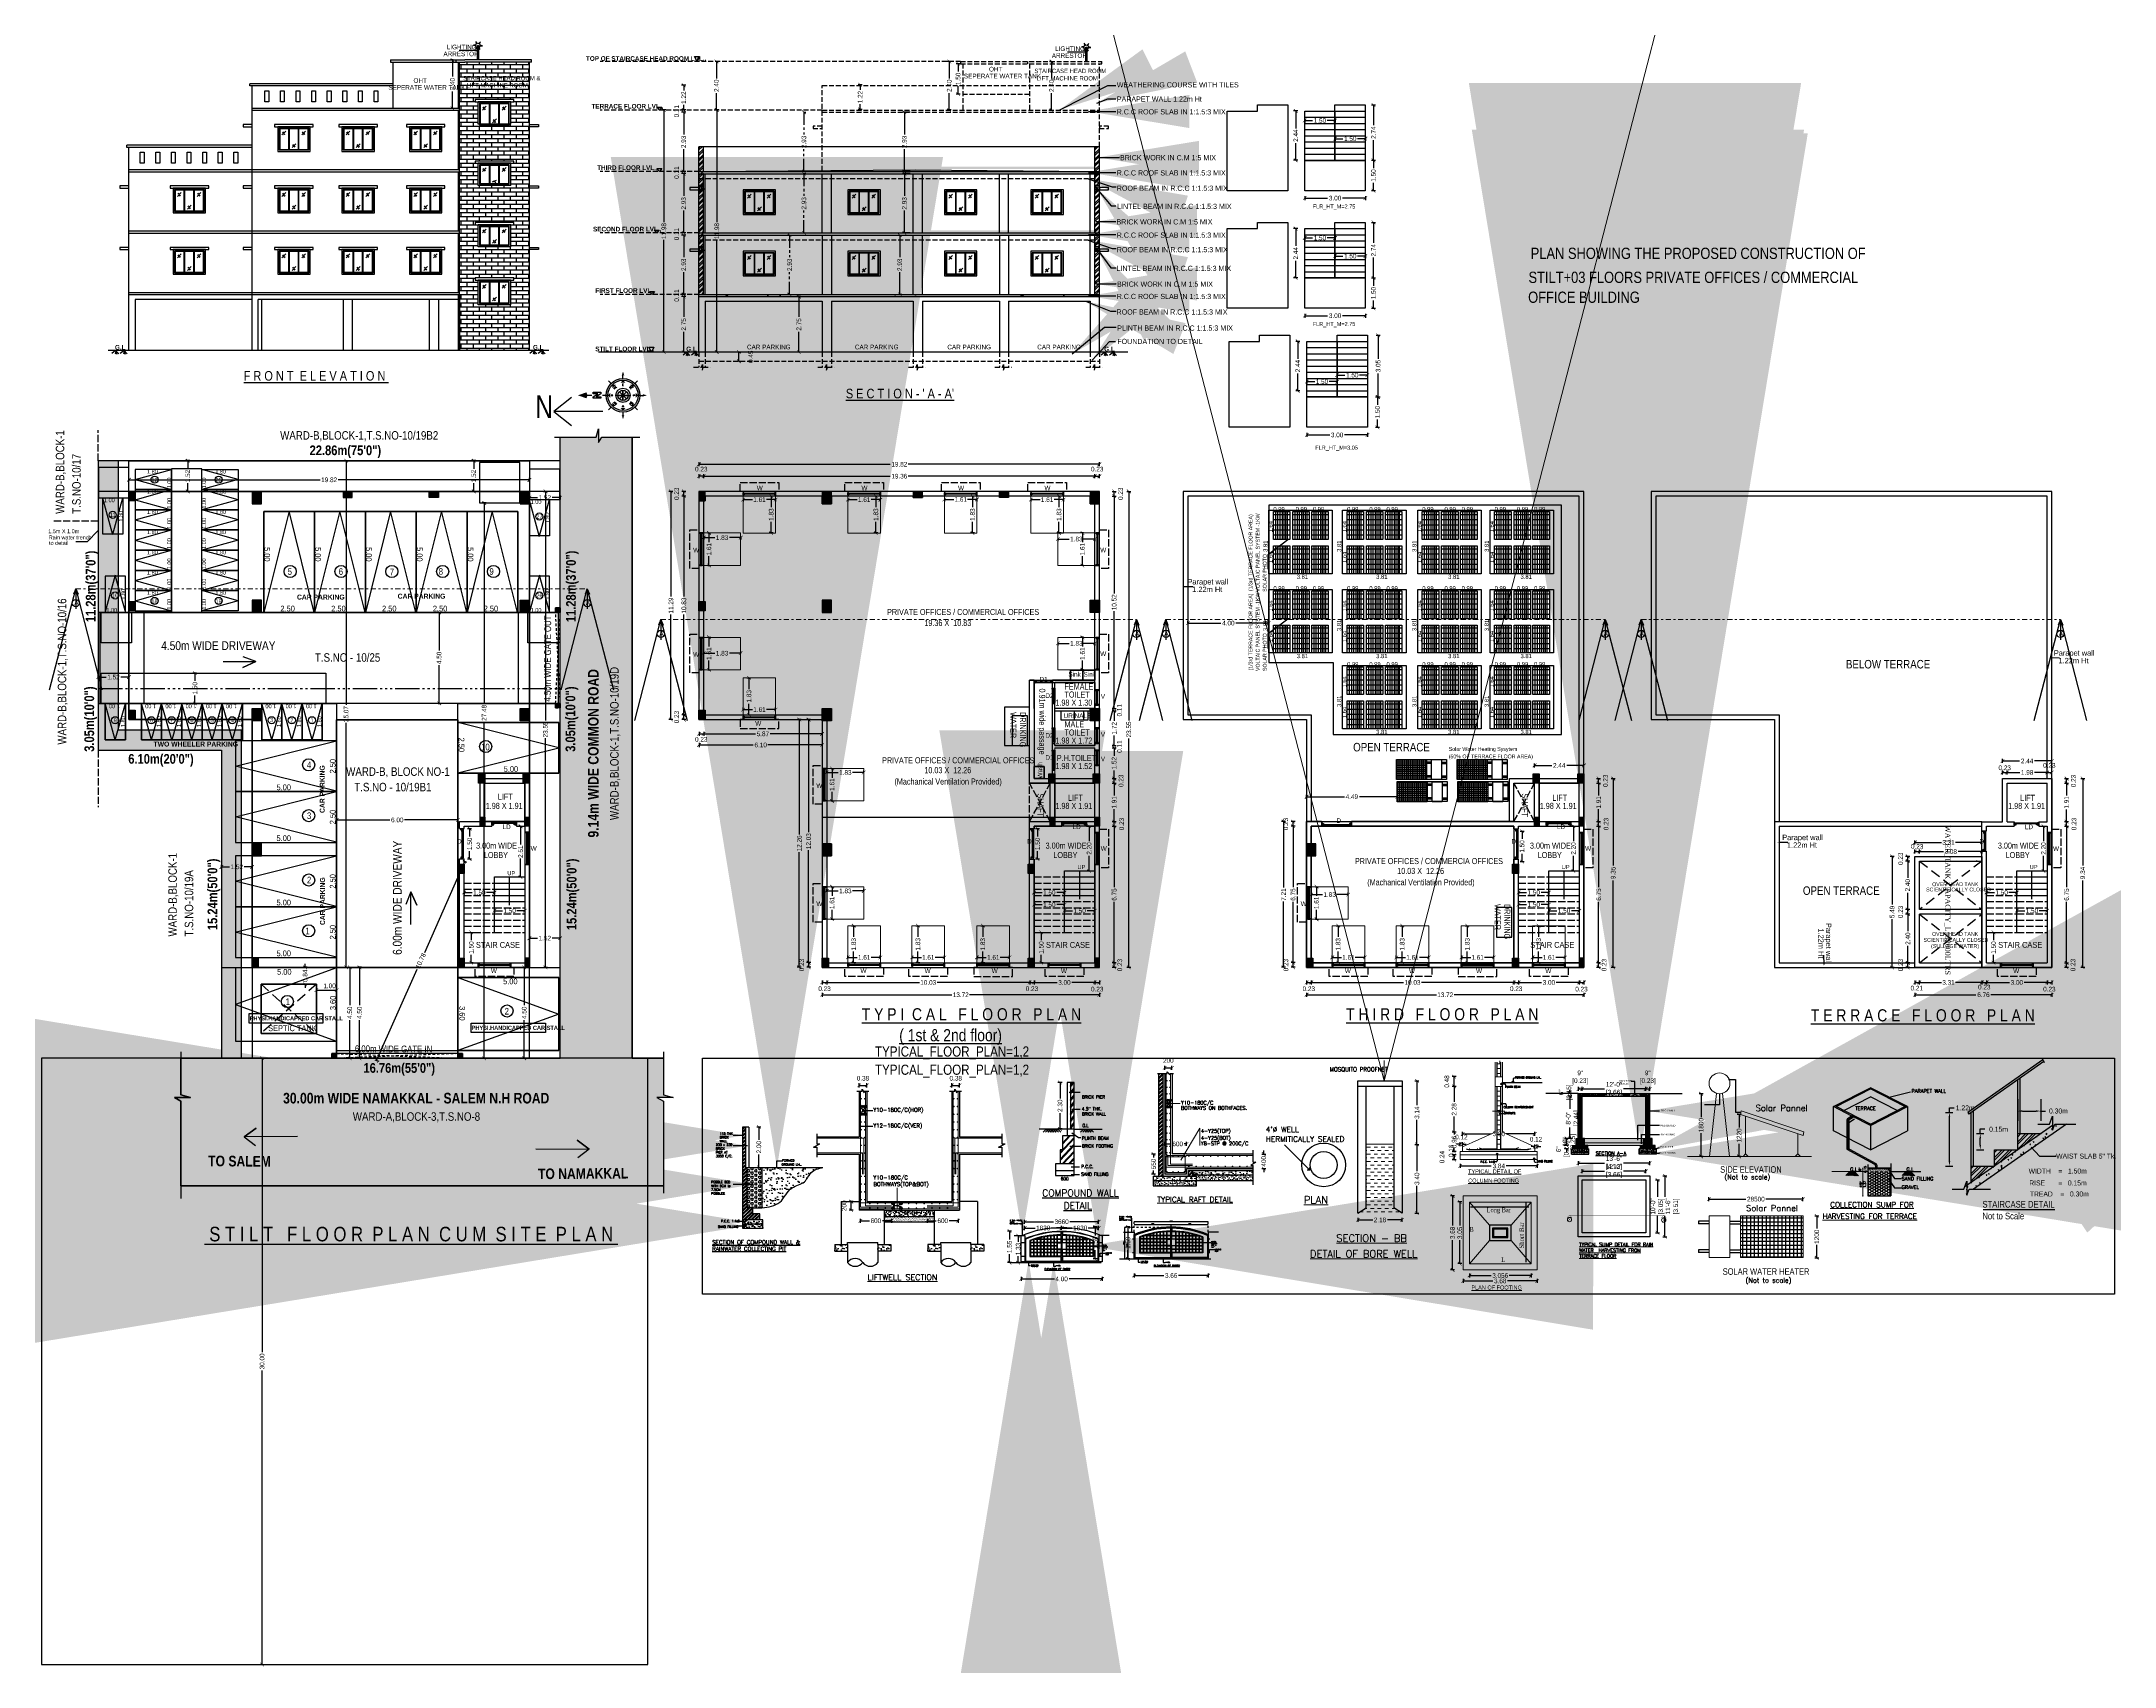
# Model space of a CAD drawing. Header units: metres. Extents: x 144 to 1259, y -1474 to -210.
# Drawn here: x 1133.5 to 1236.1, y -1216.9 to -1136.5 of the extents above; entities that cross this region are included whole.
import ezdxf
from ezdxf.enums import TextEntityAlignment as Align

# ---------------------------------------------------------------- set-up
doc = ezdxf.new("R2010")
doc.units = ezdxf.units.M
for name, pattern in [('_AEC_GRIPS_LT_HIDDENX2', [0.75, 0.5, -0.25]), ('ACAD_ISO02W100', [15, 12, -3]), ('ACAD_ISO06W100', [37.5, 24, -3, 0.5, -3, 0.5, -3, 0.5, -3]), ('DASHDOT', [25.4, 12.7, -6.35, 0, -6.35]), ('DASHED2', [0.375, 0.25, -0.125]), ('DOT2', [0.125, 0, -0.125]), ('HIDDEN', [9.525, 6.35, -3.175]), ('HIDDEN2', [0.1875, 0.125, -0.0625]), ('HIDDENX2', [0.75, 0.5, -0.25]), ('PHANTOM2', [1.25, 0.625, -0.125, 0.125, -0.125, 0.125, -0.125])]:
    doc.linetypes.add(name, pattern=pattern)
for name, color, linetype in [('2CON', 1, 'Continuous'), ('AS_AT_SITE', 6, 'Continuous'), ('BLK_1_FLR_0_EXIT_WIDTH_DOOR', 2, 'Continuous'), ('BLK_1_FLR_0_STAIR_1', 1, 'Continuous'), ('BLK_1_FLR_1_AC_ROOM', 2, 'Continuous'), ('BLK_1_FLR_1_BATH_HT', 205, 'Continuous'), ('BLK_1_FLR_1_BLT_UP_AREA', 1, 'Continuous'), ('BLK_1_FLR_1_BLT_UP_AREA_DEDUCT', 1, 'Continuous'), ('BLK_1_FLR_1_CARPET_AREA', 10, 'Continuous'), ('BLK_1_FLR_1_EXIT_WIDTH_DOOR', 2, 'Continuous'), ('BLK_1_FLR_1_EXIT_WIDTH_STAIR', 1, 'Continuous'), ('BLK_1_FLR_1_STAIR_1', 1, 'Continuous'), ('BLK_1_FLR_1_URINAL', 235, 'Continuous'), ('BLK_1_FLR_1_WATER_CLOSET', 213, 'Continuous'), ('BLK_1_FLR_2_AC_ROOM_1', 2, 'Continuous'), ('BLK_1_FLR_2_BATH_HT', 205, 'Continuous'), ('BLK_1_FLR_3_AC_ROOM_1', 2, 'Continuous'), ('BLK_1_FLR_3_BATH_HT', 205, 'Continuous'), ('BLK_1_FLR_3_BLT_UP_AREA', 1, 'Continuous'), ('BLK_1_FLR_3_CARPET_AREA', 1, 'Continuous'), ('BLK_1_FLR_3_EXIT_WIDTH_DOOR', 2, 'Continuous'), ('BLK_1_FLR_3_EXIT_WIDTH_STAIR', 1, 'Continuous'), ('BLK_1_FLR_3_STAIR_1', 1, 'Continuous'), ('BLK_1_FLR_4_ROOF_AREA', 54, 'Continuous'), ('BLK_1_HT_OF_BLDG', 5, 'Continuous'), ('BLK_1_LVL_0_FRONT_SETBACK', 2, 'Continuous'), ('BLK_1_LVL_0_REAR_SETBACK', 11, 'Continuous'), ('BLK_1_LVL_0_SIDE_SETBACK1', 171, 'Continuous'), ('BLK_1_LVL_0_SIDE_SETBACK2', 102, 'Continuous'), ('BLK_1_PARAPET_HT', 233, 'Continuous'), ('BLK_1_PLINTH_HEIGHT', 7, 'Continuous'), ('BLK_1_ROOF_WATER_TA1NK_HT', 235, 'Continuous'), ('BLK_1_STAIR_HEADROOM', 55, 'Continuous'), ('COLUMN', 7, 'Continuous'), ('COMPOUNDWALL', 58, 'Continuous'), ('DI M', 231, 'Continuous'), ('DIM', 8, 'Continuous'), ('DRIVE_WAY', 255, 'Continuous'), ('DVW', 4, 'Continuous'), ('ELECTRICAL_ROOM', 117, 'Continuous'), ('FMB_OR_PLR', 70, 'Continuous'), ('hat', 8, 'Continuous'), ('hatch', 8, 'Continuous'), ('MAIN_GATE', 57, 'Continuous'), ('PER_AISLE_WIDTH', 5, 'Continuous'), ('PLOT_BOUNDARY', 70, 'Continuous'), ('ROAD_WIDTH', 2, 'Continuous'), ('RWH', 130, 'Continuous'), ('SEPTIC_TANK', 146, 'Continuous'), ('SOLAR_PANEL', 3, 'Continuous'), ('SOLAR_WATER_HEATER', 1, 'Continuous'), ('SUPER_IMPOSED', 5, 'Continuous'), ('TWO_WHEELER_DRIVE_WAY', 6, 'Continuous'), ('wall', 2, 'Continuous'), ('WATER_TANK_CALCULATION', 150, 'Continuous'), ('window', 3, 'Continuous')]:
    doc.layers.add(name, color=color, linetype=linetype)
for name, color, linetype, lineweight in [('5CON', 2, 'Continuous', 9), ('_0', 7, 'Continuous', 5), ('AR_DIM WRK', 3, 'Continuous', 13), ('BEAMl', 6, 'HIDDEN', 13), ('BLK_1_FLR_0_STAIR_1_FLIGHT_1', 7, 'Continuous', 0), ('BLK_1_FLR_0_STAIR_1_FLIGHT_2', 7, 'Continuous', 0), ('BLK_1_FLR_0_STAIR_1_LANDING_1', 7, 'Continuous', 0), ('BLK_1_FLR_0_STILT_PARKING', 13, 'Continuous', 0), ('BLK_1_FLR_1_ACROOM_1_LIGHT_VENTILATION_1', 232, 'Continuous', 0), ('BLK_1_FLR_1_ACROOM_1_LIGHT_VENTILATION_10', 232, 'Continuous', 0), ('BLK_1_FLR_1_ACROOM_1_LIGHT_VENTILATION_11', 232, 'Continuous', 0), ('BLK_1_FLR_1_ACROOM_1_LIGHT_VENTILATION_12', 232, 'Continuous', 0), ('BLK_1_FLR_1_ACROOM_1_LIGHT_VENTILATION_13', 232, 'Continuous', 0), ('BLK_1_FLR_1_ACROOM_1_LIGHT_VENTILATION_14', 232, 'Continuous', 0), ('BLK_1_FLR_1_ACROOM_1_LIGHT_VENTILATION_2', 232, 'Continuous', 0), ('BLK_1_FLR_1_ACROOM_1_LIGHT_VENTILATION_3', 232, 'Continuous', 0), ('BLK_1_FLR_1_ACROOM_1_LIGHT_VENTILATION_4', 232, 'Continuous', 0), ('BLK_1_FLR_1_ACROOM_1_LIGHT_VENTILATION_5', 232, 'Continuous', 0), ('BLK_1_FLR_1_ACROOM_1_LIGHT_VENTILATION_6', 232, 'Continuous', 0), ('BLK_1_FLR_1_ACROOM_1_LIGHT_VENTILATION_7', 232, 'Continuous', 0), ('BLK_1_FLR_1_ACROOM_1_LIGHT_VENTILATION_8', 232, 'Continuous', 0), ('BLK_1_FLR_1_ACROOM_1_LIGHT_VENTILATION_9', 232, 'Continuous', 0), ('BLK_1_FLR_1_DRINKING_WATER', 7, 'Continuous', 5), ('BLK_1_FLR_1_SP_WC', 233, 'Continuous', 5), ('BLK_1_FLR_1_STAIR_1_FLIGHT_1', 7, 'Continuous', 0), ('BLK_1_FLR_1_STAIR_1_FLIGHT_2', 7, 'Continuous', 0), ('BLK_1_FLR_1_STAIR_1_LANDING_1', 7, 'Continuous', 0), ('BLK_1_FLR_1_WASH', 56, 'Continuous', 5), ('BLK_1_FLR_3_ACROOM_1_LIGHT_VENTILATION_1', 232, 'Continuous', 0), ('BLK_1_FLR_3_ACROOM_1_LIGHT_VENTILATION_2', 232, 'Continuous', 0), ('BLK_1_FLR_3_ACROOM_1_LIGHT_VENTILATION_3', 232, 'Continuous', 0), ('BLK_1_FLR_3_ACROOM_1_LIGHT_VENTILATION_4', 232, 'Continuous', 0), ('BLK_1_FLR_3_ACROOM_1_LIGHT_VENTILATION_5', 232, 'Continuous', 0), ('BLK_1_FLR_3_STAIR_1_FLIGHT_1', 7, 'Continuous', 0), ('BLK_1_FLR_3_STAIR_1_FLIGHT_2', 7, 'Continuous', 0), ('BLK_1_FLR_3_STAIR_1_LANDING_1', 7, 'Continuous', 0), ('BLK_1_LVL_0_BLDG_FOOT_PRINT', 1, 'Continuous', 5), ('BLK_1_MUMTY_HT1', 83, 'Continuous', 0), ('CAR', 6, 'Continuous', 13), ('COL', 242, 'Continuous', 9), ('DIM-1', 8, 'Continuous', 18), ('DIST_EXIT', 7, 'Continuous', 0), ('grid', 253, 'Continuous', 5), ('N2', 2, 'Continuous', 20), ('NORTH_DIRECTION', 7, 'Continuous', 0), ('PAV', 21, 'Continuous', 13), ('SEGREGATED_TOILET', 1, 'Continuous', 0), ('TEXT', 4, 'Continuous', 18), ('TEXT1', 2, 'Continuous', 20), ('WIN', 12, 'Continuous', 18)]:
    doc.layers.add(name, color=color, linetype=linetype, lineweight=lineweight)
for name, color, linetype, plot in [('BLK_1_FLR_0_BLT_UP_AREA', 18, 'Continuous', False), ('BLK_1_FLR_0_BLT_UP_AREA_DEDUCT', 1, 'Continuous', False), ('BLK_1_FLR_0_DA_LIFT_1', 30, 'Continuous', False), ('BLK_1_FLR_1_DA_LIFT_1', 30, 'Continuous', False), ('BLK_1_FLR_3_DA_LIFT_1', 30, 'Continuous', False), ('BLK_1_MAX_HEIGHT_CAL', 7, 'Continuous', False), ('BLK_1_MAX_HEIGHT_CAL_SET_BACK', 6, 'Continuous', False), ('DA_PARKING', 1, 'Continuous', False), ('PARKING_SLOT', 30, 'Continuous', False), ('SHORTEST_DIST_TO_ROAD', 6, 'Continuous', False), ('TWO_WHEELER_PARKING', 2, 'Continuous', False)]:
    doc.layers.add(name, color=color, linetype=linetype, plot=plot)
doc.styles.add('APEXT', font='romanc.shx')
doc.styles.add('ATT', font='swissck.ttf', dxfattribs={"height": 12})
doc.styles.add('cmda', font='swisscb.ttf', dxfattribs={"height": 8})
doc.styles.add('ED', font='romantic.ttf', dxfattribs={"width": 0.96})
doc.styles.add('MADDYTEXT', font='romanc.shx', dxfattribs={"width": 0.8, "height": 4.5})
doc.styles.add('R1', font='swisscb.ttf')
doc.styles.add('ROMANC', font='romanc__.ttf', dxfattribs={"width": 0.75})
doc.styles.add('ROMAND', font='ROMAND.SHX')
doc.styles.add('ROMANS', font='romans.shx')
doc.styles.add('ROMANT', font='romant.shx', dxfattribs={"width": 0.75})
doc.styles.add('RS', font='times.ttf', dxfattribs={"width": 0.75})
doc.styles.add('RS1', font='romans.shx', dxfattribs={"width": 0.75})
doc.styles.add('SEN', font='arial.ttf', dxfattribs={"height": 0.5})
doc.styles.get("Standard").update_dxf_attribs({"font": 'swissck.ttf'})
doc.styles.add('STYLE1', font='swissck.ttf', dxfattribs={"height": 0.23})
doc.styles.add('STYLE2', font='swissck.ttf', dxfattribs={"height": 10})
doc.styles.add('STYLE3', font='swissck.ttf', dxfattribs={"height": 18})
doc.styles.add('style7', font='tahoma.ttf', dxfattribs={"height": 42})
doc.styles.add('T', font='ROMAND.shx', dxfattribs={"width": 0.9, "height": 10})
doc.styles.add('T1', font='ROMANS.shx', dxfattribs={"width": 0.96, "height": 4})
doc.styles.add('tit', font='swissck.ttf', dxfattribs={"height": 9})
doc.styles.add('USA TEXT', font='GOTHIC.TTF', dxfattribs={"width": 0.8})
doc.styles.add('ys', font='swissck.ttf', dxfattribs={"height": 0.5})
doc.dimstyles.new('DIM-25', dxfattribs={"dimscale": 0.25, "dimtxt": 200, "dimasz": 100, "dimexe": 25, "dimexo": 25, "dimgap": 35, "dimtad": 1, "dimdec": 0, "dimrnd": 5, "dimzin": 0, "dimdsep": 46, "dimtxsty": 'RS1', "dimblk": 'ARCHTICK', "dimcen": 100, "dimdle": 25, "dimclrd": 8, "dimclre": 8, "dimclrt": 4, "dimadec": 0, "dimazin": 0, "dimtfac": 0.5, "dimtdec": 0, "dimtmove": 1, "dimatfit": 0, "dimfxl": 0, "dimfrac": 1, "dimtolj": 1, "dimtzin": 0, "dimarcsym": 0})
doc.dimstyles.new('DIM-50', dxfattribs={"dimscale": 0.5, "dimtxt": 200, "dimasz": 100, "dimexe": 25, "dimexo": 25, "dimgap": 35, "dimtad": 1, "dimdec": 0, "dimrnd": 5, "dimzin": 0, "dimdsep": 46, "dimtxsty": 'RS1', "dimblk": 'ARCHTICK', "dimcen": 100, "dimdle": 25, "dimclrd": 8, "dimclre": 8, "dimclrt": 4, "dimadec": 0, "dimazin": 0, "dimtfac": 0.5, "dimtdec": 0, "dimtmove": 1, "dimatfit": 0, "dimfxl": 0, "dimfrac": 1, "dimtolj": 1, "dimtzin": 0, "dimarcsym": 0})
doc.dimstyles.new('dim100', dxfattribs={"dimtxt": 400, "dimasz": 200, "dimexe": 50, "dimexo": 200, "dimgap": 100, "dimtad": 1, "dimdec": 0, "dimrnd": 5, "dimzin": 0, "dimdsep": 46, "dimtxsty": 'ROMANS', "dimblk": 'ARCHTICK', "dimcen": 500, "dimdle": 25, "dimclrd": 256, "dimclre": 256, "dimclrt": 2, "dimadec": 0, "dimazin": 0, "dimtfac": 1, "dimtdec": 0, "dimtix": 1, "dimtofl": 0, "dimtmove": 1, "dimatfit": 1, "dimldrblk": 'OPEN30', "dimfxl": 0, "dimtolj": 1, "dimtzin": 0, "dimlwd": -1, "dimlwe": -1, "dimarcsym": 0})
doc.dimstyles.new('N001-100', dxfattribs={"dimtxt": 250, "dimasz": 65, "dimexe": 50, "dimexo": 100, "dimgap": 50, "dimtad": 1, "dimdec": 0, "dimrnd": 5, "dimzin": 0, "dimdsep": 46, "dimtxsty": 'ROMANS', "dimblk": 'ARCHTICK', "dimcen": 0.09, "dimdle": 50, "dimclrd": 8, "dimclre": 8, "dimclrt": 4, "dimadec": 0, "dimazin": 0, "dimtfac": 1, "dimtdec": 0, "dimtofl": 0, "dimtmove": 1, "dimatfit": 3, "dimfxl": 0, "dimtolj": 1, "dimtzin": 0, "dimarcsym": 0})
doc.dimstyles.get("Standard").update_dxf_attribs({"dimtxt": 0.23, "dimasz": 0.18, "dimexe": 0.1, "dimexo": 0, "dimgap": 0.09, "dimtad": 0, "dimzin": 0, "dimdsep": 46, "dimtxsty": 'STYLE1', "dimblk": 'ARCHTICK', "dimcen": 0.09, "dimadec": 0, "dimazin": 0, "dimtfac": 1, "dimtofl": 0, "dimtmove": 2, "dimatfit": 3, "dimfxl": 0, "dimtolj": 1, "dimtzin": 0, "dimarcsym": 0})
doc.dimstyles.new('STY', dxfattribs={"dimscale": 0, "dimtxt": 48, "dimasz": 5, "dimexe": 6, "dimexo": 48, "dimgap": 2, "dimtad": 0, "dimdec": 1, "dimlfac": 0.0254, "dimzin": 0, "dimdsep": 46, "dimtxsty": 'style7', "dimblk": 'ARCHTICK', "dimcen": 0.09375, "dimse1": 1, "dimse2": 1, "dimsd1": 1, "dimsd2": 1, "dimadec": 0, "dimazin": 0, "dimtfac": 1, "dimtdec": 1, "dimtofl": 0, "dimtmove": 0, "dimatfit": 3, "dimfxl": 0, "dimtolj": 1, "dimtzin": 0, "dimarcsym": 0})
pattern_1 = [(50, (-125.04422, -64.8878), (0.182184669, -0.015939086), [0.01905, -0.20955]), (355, (-125.04422, -64.8878), (-0.035243421, 0.191056845), [0.01524, -0.167640584]), (100.451445, (-125.02904, -64.88913), (0.146941247, 0.175117752), [0.016190009, -0.178090245]), (46.1842, (-125.04422, -64.837), (0.27107904, -0.042042328), [0.028575, -0.314325]), (96.635558, (-125.02163, -64.8405), (0.237404134, 0.247426125), [0.024285023, -0.26713561]), (351.184151, (-125.04422, -64.837), (0.237404134, 0.247426125), [0.022859967, -0.25145973]), (21, (-125.01882, -64.8497), (0.151614391, -0.102265198), [0.01905, -0.20955]), (326, (-125.01882, -64.8497), (0.061802028, 0.184187966), [0.01524, -0.16764]), (71.451445, (-125.00618, -64.85823), (0.21341642, 0.081922769), [0.016190009, -0.178089938]), (37.5, (-125.04422, -64.887805), (0.0030886033, 0.0845550389), [0, -0.165608, 0, -0.17018, 0, -0.168275]), (7.5, (-125.04422, -64.887805), (0.0668196625, 0.100180575), [0, -0.097028, 0, -0.161798, 0, -0.064135]), (327.5, (-125.10086, -64.887805), (0.1355905952, -0.005728744), [0, -0.0635, 0, -0.19812, 0, -0.26289]), (317.5, (-125.12626, -64.8878), (0.148129181, 0.025426491), [0, -0.08255, 0, -0.131572, 0, -0.18669])]
pattern_2 = [(45, (-125.04422, -64.8878), (-0.134703842, 0.134703842), []), (45, (-124.95442, -64.8878), (-0.134703842, 0.134703842), [])]
pattern_3 = [(50, (-125.04422, -61.8478), (0.182184669, -0.015939086), [0.01905, -0.20955]), (355, (-125.04422, -61.8478), (-0.035243421, 0.191056845), [0.01524, -0.167640584]), (100.451445, (-125.02904, -61.84913), (0.146941247, 0.175117752), [0.016190009, -0.178090245]), (46.1842, (-125.04422, -61.797), (0.27107904, -0.042042328), [0.028575, -0.314325]), (96.635558, (-125.02163, -61.8005), (0.237404134, 0.247426125), [0.024285023, -0.26713561]), (351.184151, (-125.04422, -61.797), (0.237404134, 0.247426125), [0.022859967, -0.25145973]), (21, (-125.01882, -61.8097), (0.151614391, -0.102265198), [0.01905, -0.20955]), (326, (-125.01882, -61.8097), (0.061802028, 0.184187966), [0.01524, -0.16764]), (71.451445, (-125.00618, -61.81823), (0.21341642, 0.081922769), [0.016190009, -0.178089938]), (37.5, (-125.04422, -61.847805), (0.0030886033, 0.0845550389), [0, -0.165608, 0, -0.17018, 0, -0.168275]), (7.5, (-125.04422, -61.847805), (0.0668196625, 0.100180575), [0, -0.097028, 0, -0.161798, 0, -0.064135]), (327.5, (-125.10086, -61.847805), (0.1355905952, -0.005728744), [0, -0.0635, 0, -0.19812, 0, -0.26289]), (317.5, (-125.12626, -61.8478), (0.148129181, 0.025426491), [0, -0.08255, 0, -0.131572, 0, -0.18669])]

# ---------------------------------------------------------------- blocks, each defined once
blk = doc.blocks.new('_ArchTick')
at = {"color": 0, "const_width": 0.15}
blk.add_lwpolyline([(-0.5, -0.5), (0.5, 0.5)], dxfattribs=at)
blk = doc.blocks.new('*D162')
at = {"color": 0, "lineweight": -2}
for p, q in [((1154.43, -1178.52), (1154.43, -1178.72)), ((1155.93, -1178.52), (1155.93, -1178.72)), ((1154.43, -1178.62), (1154.82, -1178.62)), ((1155.93, -1178.62), (1155.54, -1178.62))]:
    blk.add_line(p, q, dxfattribs=at)
at = {"layer": 'Defpoints', "color": 0}
for p in [(1154.43, -1178.46), (1155.93, -1178.46), (1154.43, -1178.62)]:
    blk.add_point(p, dxfattribs=at)
at = {"color": 0, "lineweight": -2, "xscale": 0.18, "yscale": 0.18, "zscale": 0.18, "rotation": 180}
blk.add_blockref('_ArchTick', (1154.43, -1178.62), dxfattribs=at)
at = {"color": 0, "lineweight": -2, "xscale": 0.18, "yscale": 0.18, "zscale": 0.18}
blk.add_blockref('_ArchTick', (1155.93, -1178.62), dxfattribs=at)
at = {"color": 0, "insert": (1155.18, -1178.62), "char_height": 0.23, "attachment_point": 5, "style": 'STYLE1'}
blk.add_mtext('\\A1;1.50', dxfattribs=at)
blk = doc.blocks.new('dfff')
h = blk.add_hatch()
h.set_pattern_fill('ANSI31', color=256, angle=-90, style=0)
h.set_pattern_definition([(315, (297038.03063, 164947.20593), (0.08838834765, 0.08838834765), [])])
h.paths.add_polyline_path([(237883.3, -45431.7), (237874.3, -45431.7), (237874.3, -45440.7), (237883.3, -45440.7)])
for p, q in [((237874.3, -45440.7), (237874.3, -45431.7)), ((237883.3, -45431.7), (237874.3, -45431.7)), ((237883.3, -45440.7), (237874.3, -45440.7)), ((237883.3, -45431.7), (237883.3, -45440.7))]:
    blk.add_line(p, q)
blk = doc.blocks.new('*D163')
at = {"color": 0, "lineweight": -2}
for p, q in [((1155, -1157.25), (1154.8, -1157.25)), ((1154.9, -1157.25), (1154.9, -1157.65)), ((1155, -1158.77), (1154.8, -1158.77)), ((1154.9, -1158.77), (1154.9, -1158.37))]:
    blk.add_line(p, q, dxfattribs=at)
at = {"layer": 'Defpoints', "color": 0}
for p in [(1154.9, -1157.25), (1155.15, -1157.25), (1155.15, -1158.77)]:
    blk.add_point(p, dxfattribs=at)
at = {"color": 0, "lineweight": -2, "xscale": 0.18, "yscale": 0.18, "zscale": 0.18}
for p, rotation in [((1154.9, -1157.25), 90), ((1154.9, -1158.77), 270)]:
    blk.add_blockref('_ArchTick', p, dxfattribs=dict(at, rotation=rotation))
at = {"color": 0, "insert": (1154.9, -1158.01), "char_height": 0.23, "attachment_point": 5, "rotation": 90, "style": 'STYLE1'}
blk.add_mtext('\\A1;1.52', dxfattribs=at)
blk = doc.blocks.new('*D164')
at = {"color": 0, "lineweight": -2}
for p, q in [((1136.32, -1168.06), (1136.32, -1167.86)), ((1136.32, -1167.96), (1136.72, -1167.96)), ((1137.84, -1167.96), (1137.44, -1167.96)), ((1137.84, -1168.06), (1137.84, -1167.86))]:
    blk.add_line(p, q, dxfattribs=at)
at = {"layer": 'Defpoints', "color": 0}
for p in [(1137.84, -1167.96), (1136.32, -1168.43), (1137.84, -1168.43)]:
    blk.add_point(p, dxfattribs=at)
at = {"color": 0, "lineweight": -2, "xscale": 0.18, "yscale": 0.18, "zscale": 0.18, "rotation": 180}
blk.add_blockref('_ArchTick', (1136.32, -1167.96), dxfattribs=at)
at = {"color": 0, "lineweight": -2, "xscale": 0.18, "yscale": 0.18, "zscale": 0.18}
blk.add_blockref('_ArchTick', (1137.84, -1167.96), dxfattribs=at)
at = {"color": 0, "insert": (1137.08, -1167.96), "char_height": 0.23, "attachment_point": 5, "style": 'STYLE1'}
blk.add_mtext('\\A1;1.52', dxfattribs=at)
blk = doc.blocks.new('*D165')
at = {"color": 0, "lineweight": -2}
for p, q in [((1142.42, -1177.45), (1142.42, -1177.25)), ((1142.42, -1177.35), (1142.82, -1177.35)), ((1143.94, -1177.35), (1143.54, -1177.35)), ((1143.94, -1177.45), (1143.94, -1177.25))]:
    blk.add_line(p, q, dxfattribs=at)
at = {"layer": 'Defpoints', "color": 0}
for p in [(1142.42, -1177.35), (1142.42, -1177.45), (1143.94, -1177.45)]:
    blk.add_point(p, dxfattribs=at)
at = {"color": 0, "lineweight": -2, "xscale": 0.18, "yscale": 0.18, "zscale": 0.18, "rotation": 180}
blk.add_blockref('_ArchTick', (1142.42, -1177.35), dxfattribs=at)
at = {"color": 0, "lineweight": -2, "xscale": 0.18, "yscale": 0.18, "zscale": 0.18}
blk.add_blockref('_ArchTick', (1143.94, -1177.35), dxfattribs=at)
at = {"color": 0, "insert": (1143.18, -1177.35), "char_height": 0.23, "attachment_point": 5, "style": 'STYLE1'}
blk.add_mtext('\\A1;1.52', dxfattribs=at)
blk = doc.blocks.new('*D166')
at = {"color": 0, "lineweight": -2}
for p, q in [((1157.66, -1180.98), (1157.66, -1180.78)), ((1157.66, -1180.88), (1158.06, -1180.88)), ((1159.18, -1180.88), (1158.78, -1180.88)), ((1159.18, -1180.98), (1159.18, -1180.78))]:
    blk.add_line(p, q, dxfattribs=at)
at = {"layer": 'Defpoints', "color": 0}
for p in [(1157.66, -1181.09), (1159.18, -1180.88), (1159.18, -1181.09)]:
    blk.add_point(p, dxfattribs=at)
at = {"color": 0, "lineweight": -2, "xscale": 0.18, "yscale": 0.18, "zscale": 0.18, "rotation": 180}
blk.add_blockref('_ArchTick', (1157.66, -1180.88), dxfattribs=at)
at = {"color": 0, "lineweight": -2, "xscale": 0.18, "yscale": 0.18, "zscale": 0.18}
blk.add_blockref('_ArchTick', (1159.18, -1180.88), dxfattribs=at)
at = {"color": 0, "insert": (1158.42, -1180.88), "char_height": 0.23, "attachment_point": 5, "style": 'STYLE1'}
blk.add_mtext('\\A1;1.52', dxfattribs=at)
blk = doc.blocks.new('*D161')
at = {"color": 0, "lineweight": -2}
for p, q in [((1157.66, -1158.98), (1157.66, -1159.18)), ((1159.18, -1158.98), (1159.18, -1159.18)), ((1157.66, -1159.08), (1158.06, -1159.08)), ((1159.18, -1159.08), (1158.78, -1159.08))]:
    blk.add_line(p, q, dxfattribs=at)
at = {"layer": 'Defpoints', "color": 0}
for p in [(1157.66, -1158.77), (1159.18, -1158.77), (1159.18, -1159.08)]:
    blk.add_point(p, dxfattribs=at)
at = {"color": 0, "lineweight": -2, "xscale": 0.18, "yscale": 0.18, "zscale": 0.18, "rotation": 180}
blk.add_blockref('_ArchTick', (1157.66, -1159.08), dxfattribs=at)
at = {"color": 0, "lineweight": -2, "xscale": 0.18, "yscale": 0.18, "zscale": 0.18}
blk.add_blockref('_ArchTick', (1159.18, -1159.08), dxfattribs=at)
at = {"color": 0, "insert": (1158.42, -1159.08), "char_height": 0.23, "attachment_point": 5, "style": 'STYLE1'}
blk.add_mtext('\\A1;1.52', dxfattribs=at)
blk = doc.blocks.new('*D167')
at = {"color": 0, "lineweight": -2}
for p, q in [((1140.85, -1157.25), (1140.65, -1157.25)), ((1140.75, -1157.25), (1140.75, -1157.65)), ((1140.85, -1158.77), (1140.65, -1158.77)), ((1140.75, -1158.77), (1140.75, -1158.37))]:
    blk.add_line(p, q, dxfattribs=at)
at = {"layer": 'Defpoints', "color": 0}
for p in [(1140.75, -1157.25), (1141.18, -1157.25), (1141.18, -1158.77)]:
    blk.add_point(p, dxfattribs=at)
at = {"color": 0, "lineweight": -2, "xscale": 0.18, "yscale": 0.18, "zscale": 0.18}
for p, rotation in [((1140.75, -1157.25), 90), ((1140.75, -1158.77), 270)]:
    blk.add_blockref('_ArchTick', p, dxfattribs=dict(at, rotation=rotation))
at = {"color": 0, "insert": (1140.75, -1158.01), "char_height": 0.23, "attachment_point": 5, "rotation": 90, "style": 'STYLE1'}
blk.add_mtext('\\A1;1.52', dxfattribs=at)
blk = doc.blocks.new('Anno_North_J_Metric')
at = {"linetype": 'ByBlock', "lineweight": -2}
h = blk.add_hatch(color=0, dxfattribs=at)
h.paths.add_polyline_path([(-4.17, 0), (-4.68, 0, 1), (4.68, 0), (4.17, 0, -1)])
h.paths.add_polyline_path([(1.41, 0), (2, 0, 1), (-2, 0), (-1.41, 0, -1)])
at = {"color": 0, "linetype": 'ByBlock', "lineweight": -2}
for p, q in [((-4.68, 0), (-5.67, 0)), ((-4.68, 0), (-4.17, 0)), ((-3.31, 3.31), (-4.01, 4.01)), ((-1.41, 0), (-2, 0)), ((-1.41, 0), (1.41, 0)), ((1.41, 0), (-1.41, 0)), ((-1, 1), (1, -1)), ((-1, -1), (1, 1)), ((1, -1), (-1, 1)), ((1, 1), (-1, -1)), ((0, 4.68), (0, 5.67)), ((0, 1.41), (0, -1.41)), ((0, -1.41), (0, 1.41)), ((1.41, 0), (2, 0)), ((3.31, 3.31), (4.01, 4.01)), ((4.68, 0), (4.17, 0)), ((4.68, 0), (5.67, 0)), ((6.17, 0.4), (6.17, 0.82)), ((6.17, 0.82), (8.27, 0.82)), ((7.43, 0.4), (6.17, 0.4)), ((6.17, -0.44), (7.43, 0.4)), ((8.27, 0.4), (7.01, -0.44)), ((8.27, 0.82), (8.27, 0.4)), ((8.67, 0), (9.83, 0)), ((-3.31, -3.31), (-4.01, -4.01)), ((0, -4.68), (0, -5.67)), ((3.31, -3.31), (4.01, -4.01)), ((6.17, -0.86), (6.17, -0.44)), ((8.27, -0.86), (6.17, -0.86)), ((7.01, -0.44), (8.27, -0.44)), ((8.27, -0.44), (8.27, -0.86))]:
    blk.add_line(p, q, dxfattribs=at)
for radius in [4.68, 4.17, 2, 1.41]:
    blk.add_circle((0, 0), radius, dxfattribs=at)
for points in [[(-0.33, 5.5), (0, 5.67), (0, 6.67)], [(0, 6.67), (0.33, 5.5), (0, 5.67)], [(-6.67, 0), (-5.5, 0.33), (-5.67, 0)], [(-5.5, -0.33), (-5.67, 0), (-6.67, 0)], [(-4.17, 0), (-3.5, 0.67), (-3.5, -0.67)], [(-2.95, 2.95), (-2, 2.95), (-2.95, 2)], [(0, 4.17), (0.67, 3.5), (-0.67, 3.5)], [(2.95, 2.95), (2.95, 2), (2, 2.95)], [(4.17, 0), (3.5, -0.67), (3.5, 0.67)], [(12.5, 0), (10.17, 0.83), (9.83, 0)], [(9.83, 0), (10.17, -0.83), (12.5, 0)], [(-2.95, -2.95), (-2.95, -2), (-2, -2.95)], [(0, -4.17), (-0.67, -3.5), (0.67, -3.5)], [(0, -6.67), (-0.33, -5.5), (0, -5.67)], [(0.33, -5.5), (0, -5.67), (0, -6.67)], [(2.95, -2.95), (2, -2.95), (2.95, -2)]]:
    blk.add_solid(points, dxfattribs=at)
at = {"color": 0, "linetype": 'ByBlock', "lineweight": -2, "style": 'ROMANS'}
for s, rotation, p in [('S', 270, (-3.33, 0)), ('SW', 45, (-2, 2)), ('NW', 315, (2, 2)), ('N', 270, (2.83, 0)), ('SE', 135, (-2, -2)), ('E', 180, (0, -2.67)), ('NE', 225, (2, -2))]:
    blk.add_text(s, height=0.5, rotation=rotation, dxfattribs=at).set_placement(p, align=Align.CENTER)
blk.add_text('W', height=0.5, dxfattribs=at).set_placement((0, 2.83), align=Align.CENTER)
blk = doc.blocks.new('*D147')
at = {"color": 0, "lineweight": -2}
for p, q in [((1165.4, -1169.83), (1165.2, -1169.83)), ((1165.4, -1170.06), (1165.2, -1170.06)), ((1165.3, -1170.06), (1165.3, -1169.83))]:
    blk.add_line(p, q, dxfattribs=at)
at = {"layer": 'Defpoints', "color": 0}
for p in [(1165.3, -1169.83), (1166.24, -1170.06), (1166.47, -1169.83)]:
    blk.add_point(p, dxfattribs=at)
at = {"color": 0, "lineweight": -2, "xscale": 0.18, "yscale": 0.18, "zscale": 0.18}
for p, rotation in [((1165.3, -1169.83), 90), ((1165.3, -1170.06), 270)]:
    blk.add_blockref('_ArchTick', p, dxfattribs=dict(at, rotation=rotation))
at = {"color": 0, "insert": (1164.94, -1169.94), "char_height": 0.23, "attachment_point": 5, "rotation": 90, "style": 'STYLE1'}
blk.add_mtext('\\A1;0.23', dxfattribs=at)
blk = doc.blocks.new('*D148')
at = {"color": 0, "lineweight": -2}
for p, q in [((1165.4, -1159), (1165.2, -1159)), ((1165.3, -1159), (1165.3, -1163.97)), ((1165.3, -1169.83), (1165.3, -1164.86)), ((1165.4, -1169.83), (1165.2, -1169.83))]:
    blk.add_line(p, q, dxfattribs=at)
at = {"layer": 'Defpoints', "color": 0}
for p in [(1165.3, -1159), (1166.47, -1159), (1166.47, -1169.83)]:
    blk.add_point(p, dxfattribs=at)
at = {"color": 0, "lineweight": -2, "xscale": 0.18, "yscale": 0.18, "zscale": 0.18}
for p, rotation in [((1165.3, -1159), 90), ((1165.3, -1169.83), 270)]:
    blk.add_blockref('_ArchTick', p, dxfattribs=dict(at, rotation=rotation))
at = {"color": 0, "insert": (1165.3, -1164.42), "char_height": 0.23, "attachment_point": 5, "rotation": 90, "style": 'STYLE1'}
blk.add_mtext('\\A1;10.83', dxfattribs=at)
blk = doc.blocks.new('*D149')
at = {"color": 0, "lineweight": -2}
for p, q in [((1165.4, -1158.77), (1165.2, -1158.77)), ((1165.4, -1159), (1165.2, -1159)), ((1165.3, -1159), (1165.3, -1158.77))]:
    blk.add_line(p, q, dxfattribs=at)
at = {"layer": 'Defpoints', "color": 0}
for p in [(1165.3, -1158.77), (1166.24, -1158.77), (1166.47, -1159)]:
    blk.add_point(p, dxfattribs=at)
at = {"color": 0, "lineweight": -2, "xscale": 0.18, "yscale": 0.18, "zscale": 0.18}
for p, rotation in [((1165.3, -1158.77), 90), ((1165.3, -1159), 270)]:
    blk.add_blockref('_ArchTick', p, dxfattribs=dict(at, rotation=rotation))
at = {"color": 0, "insert": (1164.94, -1158.89), "char_height": 0.23, "attachment_point": 5, "rotation": 90, "style": 'STYLE1'}
blk.add_mtext('\\A1;0.23', dxfattribs=at)
blk = doc.blocks.new('*D150')
at = {"color": 0, "lineweight": -2}
for p, q in [((1166.05, -1170.67), (1166.05, -1170.87)), ((1166.05, -1170.77), (1166.28, -1170.77)), ((1166.28, -1170.67), (1166.28, -1170.87))]:
    blk.add_line(p, q, dxfattribs=at)
at = {"layer": 'Defpoints', "color": 0}
for p in [(1166.28, -1170.1), (1166.05, -1170.33), (1166.28, -1170.77)]:
    blk.add_point(p, dxfattribs=at)
at = {"color": 0, "lineweight": -2, "xscale": 0.18, "yscale": 0.18, "zscale": 0.18, "rotation": 180}
blk.add_blockref('_ArchTick', (1166.05, -1170.77), dxfattribs=at)
at = {"color": 0, "lineweight": -2, "xscale": 0.18, "yscale": 0.18, "zscale": 0.18}
blk.add_blockref('_ArchTick', (1166.28, -1170.77), dxfattribs=at)
at = {"color": 0, "insert": (1166.16, -1171.04), "char_height": 0.23, "attachment_point": 5, "style": 'STYLE1'}
blk.add_mtext('\\A1;0.23', dxfattribs=at)
blk = doc.blocks.new('*D151')
at = {"color": 0, "lineweight": -2}
for p, q in [((1166.28, -1170.67), (1166.28, -1170.87)), ((1166.28, -1170.77), (1168.85, -1170.77)), ((1172.14, -1170.77), (1169.57, -1170.77)), ((1172.14, -1170.67), (1172.14, -1170.87))]:
    blk.add_line(p, q, dxfattribs=at)
at = {"layer": 'Defpoints', "color": 0}
for p in [(1166.28, -1170.1), (1172.14, -1170.33), (1172.14, -1170.77)]:
    blk.add_point(p, dxfattribs=at)
at = {"color": 0, "lineweight": -2, "xscale": 0.18, "yscale": 0.18, "zscale": 0.18, "rotation": 180}
blk.add_blockref('_ArchTick', (1166.28, -1170.77), dxfattribs=at)
at = {"color": 0, "lineweight": -2, "xscale": 0.18, "yscale": 0.18, "zscale": 0.18}
blk.add_blockref('_ArchTick', (1172.14, -1170.77), dxfattribs=at)
at = {"color": 0, "insert": (1169.21, -1170.77), "char_height": 0.23, "attachment_point": 5, "style": 'STYLE1'}
blk.add_mtext('\\A1;5.87', dxfattribs=at)
blk = doc.blocks.new('*D152')
at = {"color": 0, "lineweight": -2}
for p, q in [((1166.05, -1171.22), (1166.05, -1171.42)), ((1166.05, -1171.32), (1168.73, -1171.32)), ((1172.14, -1171.32), (1169.46, -1171.32)), ((1172.14, -1171.22), (1172.14, -1171.42))]:
    blk.add_line(p, q, dxfattribs=at)
at = {"layer": 'Defpoints', "color": 0}
for p in [(1166.05, -1170.33), (1172.14, -1170.33), (1172.14, -1171.32)]:
    blk.add_point(p, dxfattribs=at)
at = {"color": 0, "lineweight": -2, "xscale": 0.18, "yscale": 0.18, "zscale": 0.18, "rotation": 180}
blk.add_blockref('_ArchTick', (1166.05, -1171.32), dxfattribs=at)
at = {"color": 0, "lineweight": -2, "xscale": 0.18, "yscale": 0.18, "zscale": 0.18}
blk.add_blockref('_ArchTick', (1172.14, -1171.32), dxfattribs=at)
at = {"color": 0, "insert": (1169.1, -1171.32), "char_height": 0.23, "attachment_point": 5, "style": 'STYLE1'}
blk.add_mtext('\\A1;6.10', dxfattribs=at)
blk = doc.blocks.new('*D168')
at = {"color": 0, "lineweight": -2}
for p, q in [((1166.05, -1158.12), (1166.05, -1157.92)), ((1166.28, -1158.12), (1166.28, -1157.92)), ((1166.28, -1158.02), (1166.05, -1158.02))]:
    blk.add_line(p, q, dxfattribs=at)
at = {"layer": 'Defpoints', "color": 0}
for p in [(1166.05, -1158.02), (1166.05, -1158.77), (1166.28, -1159)]:
    blk.add_point(p, dxfattribs=at)
at = {"color": 0, "lineweight": -2, "xscale": 0.18, "yscale": 0.18, "zscale": 0.18, "rotation": 180}
blk.add_blockref('_ArchTick', (1166.05, -1158.02), dxfattribs=at)
at = {"color": 0, "lineweight": -2, "xscale": 0.18, "yscale": 0.18, "zscale": 0.18}
blk.add_blockref('_ArchTick', (1166.28, -1158.02), dxfattribs=at)
at = {"color": 0, "insert": (1166.16, -1157.67), "char_height": 0.23, "attachment_point": 5, "style": 'STYLE1'}
blk.add_mtext('\\A1;0.23', dxfattribs=at)
blk = doc.blocks.new('*D169')
at = {"color": 0, "lineweight": -2}
for p, q in [((1185.63, -1158.12), (1185.63, -1157.92)), ((1185.86, -1158.12), (1185.86, -1157.92)), ((1185.63, -1158.02), (1185.86, -1158.02))]:
    blk.add_line(p, q, dxfattribs=at)
at = {"layer": 'Defpoints', "color": 0}
for p in [(1185.63, -1159), (1185.86, -1158.02), (1185.86, -1158.77)]:
    blk.add_point(p, dxfattribs=at)
at = {"color": 0, "lineweight": -2, "xscale": 0.18, "yscale": 0.18, "zscale": 0.18, "rotation": 180}
blk.add_blockref('_ArchTick', (1185.63, -1158.02), dxfattribs=at)
at = {"color": 0, "lineweight": -2, "xscale": 0.18, "yscale": 0.18, "zscale": 0.18}
blk.add_blockref('_ArchTick', (1185.86, -1158.02), dxfattribs=at)
at = {"color": 0, "insert": (1185.75, -1157.67), "char_height": 0.23, "attachment_point": 5, "style": 'STYLE1'}
blk.add_mtext('\\A1;0.23', dxfattribs=at)
blk = doc.blocks.new('*D170')
at = {"color": 0, "lineweight": -2}
for p, q in [((1186.49, -1175.34), (1186.69, -1175.34)), ((1186.59, -1175.34), (1186.59, -1178.35)), ((1186.59, -1182.09), (1186.59, -1179.08)), ((1186.49, -1182.09), (1186.69, -1182.09))]:
    blk.add_line(p, q, dxfattribs=at)
at = {"layer": 'Defpoints', "color": 0}
for p in [(1185.63, -1175.34), (1185.63, -1182.09), (1186.59, -1182.09)]:
    blk.add_point(p, dxfattribs=at)
at = {"color": 0, "lineweight": -2, "xscale": 0.18, "yscale": 0.18, "zscale": 0.18}
for p, rotation in [((1186.59, -1175.34), 90), ((1186.59, -1182.09), 270)]:
    blk.add_blockref('_ArchTick', p, dxfattribs=dict(at, rotation=rotation))
at = {"color": 0, "insert": (1186.59, -1178.72), "char_height": 0.23, "attachment_point": 5, "rotation": 90, "style": 'STYLE1'}
blk.add_mtext('\\A1;6.75', dxfattribs=at)
blk = doc.blocks.new('*D153')
at = {"color": 0, "lineweight": -2}
for p, q in [((1186.49, -1175.11), (1186.69, -1175.11)), ((1186.49, -1175.34), (1186.69, -1175.34)), ((1186.59, -1175.34), (1186.59, -1175.11))]:
    blk.add_line(p, q, dxfattribs=at)
at = {"layer": 'Defpoints', "color": 0}
for p in [(1185.63, -1175.11), (1185.63, -1175.34), (1186.59, -1175.11)]:
    blk.add_point(p, dxfattribs=at)
at = {"color": 0, "lineweight": -2, "xscale": 0.18, "yscale": 0.18, "zscale": 0.18}
for p, rotation in [((1186.59, -1175.11), 90), ((1186.59, -1175.34), 270)]:
    blk.add_blockref('_ArchTick', p, dxfattribs=dict(at, rotation=rotation))
at = {"color": 0, "insert": (1186.96, -1175.23), "char_height": 0.23, "attachment_point": 5, "rotation": 90, "style": 'STYLE1'}
blk.add_mtext('\\A1;0.23', dxfattribs=at)
blk = doc.blocks.new('*D154')
at = {"color": 0, "lineweight": -2}
for p, q in [((1186.49, -1172.98), (1186.69, -1172.98)), ((1186.49, -1173.21), (1186.69, -1173.21)), ((1186.59, -1173.21), (1186.59, -1172.98))]:
    blk.add_line(p, q, dxfattribs=at)
at = {"layer": 'Defpoints', "color": 0}
for p in [(1185.63, -1172.98), (1185.63, -1173.21), (1186.59, -1172.98)]:
    blk.add_point(p, dxfattribs=at)
at = {"color": 0, "lineweight": -2, "xscale": 0.18, "yscale": 0.18, "zscale": 0.18}
for p, rotation in [((1186.59, -1172.98), 90), ((1186.59, -1173.21), 270)]:
    blk.add_blockref('_ArchTick', p, dxfattribs=dict(at, rotation=rotation))
at = {"color": 0, "insert": (1186.93, -1173.09), "char_height": 0.23, "attachment_point": 5, "rotation": 90, "style": 'STYLE1'}
blk.add_mtext('\\A1;0.23', dxfattribs=at)
blk = doc.blocks.new('*D171')
at = {"color": 0, "lineweight": -2}
for p, q in [((1186.49, -1159), (1186.69, -1159)), ((1186.59, -1159), (1186.59, -1163.82)), ((1186.59, -1169.52), (1186.59, -1164.7)), ((1186.49, -1169.52), (1186.69, -1169.52))]:
    blk.add_line(p, q, dxfattribs=at)
at = {"layer": 'Defpoints', "color": 0}
for p in [(1185.63, -1159), (1183.65, -1169.52), (1186.59, -1169.52)]:
    blk.add_point(p, dxfattribs=at)
at = {"color": 0, "lineweight": -2, "xscale": 0.18, "yscale": 0.18, "zscale": 0.18}
for p, rotation in [((1186.59, -1159), 90), ((1186.59, -1169.52), 270)]:
    blk.add_blockref('_ArchTick', p, dxfattribs=dict(at, rotation=rotation))
at = {"color": 0, "insert": (1186.59, -1164.26), "char_height": 0.23, "attachment_point": 5, "rotation": 90, "style": 'STYLE1'}
blk.add_mtext('\\A1;10.52', dxfattribs=at)
blk = doc.blocks.new('*D172')
at = {"color": 0, "lineweight": -2}
for p, q in [((1186.49, -1158.77), (1186.69, -1158.77)), ((1186.49, -1159), (1186.69, -1159)), ((1186.59, -1159), (1186.59, -1158.77))]:
    blk.add_line(p, q, dxfattribs=at)
at = {"layer": 'Defpoints', "color": 0}
for p in [(1185.63, -1159), (1185.86, -1158.77), (1186.59, -1158.77)]:
    blk.add_point(p, dxfattribs=at)
at = {"color": 0, "lineweight": -2, "xscale": 0.18, "yscale": 0.18, "zscale": 0.18}
for p, rotation in [((1186.59, -1158.77), 90), ((1186.59, -1159), 270)]:
    blk.add_blockref('_ArchTick', p, dxfattribs=dict(at, rotation=rotation))
at = {"color": 0, "insert": (1186.91, -1158.89), "char_height": 0.23, "attachment_point": 5, "rotation": 90, "style": 'STYLE1'}
blk.add_mtext('\\A1;0.23', dxfattribs=at)
blk = doc.blocks.new('*D155')
at = {"color": 0, "lineweight": -2}
for p, q in [((1172.14, -1182.97), (1172.14, -1183.17)), ((1172.14, -1183.07), (1172.37, -1183.07)), ((1172.37, -1182.97), (1172.37, -1183.17))]:
    blk.add_line(p, q, dxfattribs=at)
at = {"layer": 'Defpoints', "color": 0}
for p in [(1172.14, -1182.32), (1172.37, -1182.09), (1172.37, -1183.07)]:
    blk.add_point(p, dxfattribs=at)
at = {"color": 0, "lineweight": -2, "xscale": 0.18, "yscale": 0.18, "zscale": 0.18, "rotation": 180}
blk.add_blockref('_ArchTick', (1172.14, -1183.07), dxfattribs=at)
at = {"color": 0, "lineweight": -2, "xscale": 0.18, "yscale": 0.18, "zscale": 0.18}
blk.add_blockref('_ArchTick', (1172.37, -1183.07), dxfattribs=at)
at = {"color": 0, "insert": (1172.26, -1183.38), "char_height": 0.23, "attachment_point": 5, "style": 'STYLE1'}
blk.add_mtext('\\A1;0.23', dxfattribs=at)
blk = doc.blocks.new('*D173')
at = {"color": 0, "lineweight": -2}
for p, q in [((1172.37, -1182.97), (1172.37, -1183.17)), ((1172.37, -1183.07), (1176.95, -1183.07)), ((1182.41, -1183.07), (1177.83, -1183.07)), ((1182.41, -1182.97), (1182.41, -1183.17))]:
    blk.add_line(p, q, dxfattribs=at)
at = {"layer": 'Defpoints', "color": 0}
for p in [(1172.37, -1182.09), (1182.41, -1182.09), (1172.37, -1183.07)]:
    blk.add_point(p, dxfattribs=at)
at = {"color": 0, "lineweight": -2, "xscale": 0.18, "yscale": 0.18, "zscale": 0.18, "rotation": 180}
blk.add_blockref('_ArchTick', (1172.37, -1183.07), dxfattribs=at)
at = {"color": 0, "lineweight": -2, "xscale": 0.18, "yscale": 0.18, "zscale": 0.18}
blk.add_blockref('_ArchTick', (1182.41, -1183.07), dxfattribs=at)
at = {"color": 0, "insert": (1177.39, -1183.07), "char_height": 0.23, "attachment_point": 5, "style": 'STYLE1'}
blk.add_mtext('\\A1;10.03', dxfattribs=at)
blk = doc.blocks.new('*D156')
at = {"color": 0, "lineweight": -2}
for p, q in [((1185.63, -1182.97), (1185.63, -1183.17)), ((1185.63, -1183.07), (1185.86, -1183.07)), ((1185.86, -1182.97), (1185.86, -1183.17))]:
    blk.add_line(p, q, dxfattribs=at)
at = {"layer": 'Defpoints', "color": 0}
for p in [(1185.63, -1182.09), (1185.86, -1182.32), (1185.86, -1183.07)]:
    blk.add_point(p, dxfattribs=at)
at = {"color": 0, "lineweight": -2, "xscale": 0.18, "yscale": 0.18, "zscale": 0.18, "rotation": 180}
blk.add_blockref('_ArchTick', (1185.63, -1183.07), dxfattribs=at)
at = {"color": 0, "lineweight": -2, "xscale": 0.18, "yscale": 0.18, "zscale": 0.18}
blk.add_blockref('_ArchTick', (1185.86, -1183.07), dxfattribs=at)
at = {"color": 0, "insert": (1185.75, -1183.4), "char_height": 0.23, "attachment_point": 5, "style": 'STYLE1'}
blk.add_mtext('\\A1;0.23', dxfattribs=at)
blk = doc.blocks.new('*D157')
at = {"color": 0, "lineweight": -2}
for p, q in [((1172.14, -1183.58), (1172.14, -1183.78)), ((1185.86, -1183.58), (1185.86, -1183.78)), ((1172.14, -1183.68), (1178.56, -1183.68)), ((1185.86, -1183.68), (1179.44, -1183.68))]:
    blk.add_line(p, q, dxfattribs=at)
at = {"layer": 'Defpoints', "color": 0}
for p in [(1172.14, -1182.33), (1185.86, -1182.33), (1185.86, -1183.68)]:
    blk.add_point(p, dxfattribs=at)
at = {"color": 0, "lineweight": -2, "xscale": 0.18, "yscale": 0.18, "zscale": 0.18, "rotation": 180}
blk.add_blockref('_ArchTick', (1172.14, -1183.68), dxfattribs=at)
at = {"color": 0, "lineweight": -2, "xscale": 0.18, "yscale": 0.18, "zscale": 0.18}
blk.add_blockref('_ArchTick', (1185.86, -1183.68), dxfattribs=at)
at = {"color": 0, "insert": (1179, -1183.68), "char_height": 0.23, "attachment_point": 5, "style": 'STYLE1'}
blk.add_mtext('\\A1;13.72', dxfattribs=at)
blk = doc.blocks.new('*D174')
at = {"color": 0, "lineweight": -2}
for p, q in [((1171.57, -1170.06), (1171.37, -1170.06)), ((1171.47, -1170.06), (1171.47, -1175.63)), ((1171.47, -1182.09), (1171.47, -1176.52)), ((1171.57, -1182.09), (1171.37, -1182.09))]:
    blk.add_line(p, q, dxfattribs=at)
at = {"layer": 'Defpoints', "color": 0}
for p in [(1171.47, -1170.06), (1172.62, -1170.06), (1172.61, -1182.09)]:
    blk.add_point(p, dxfattribs=at)
at = {"color": 0, "lineweight": -2, "xscale": 0.18, "yscale": 0.18, "zscale": 0.18}
for p, rotation in [((1171.47, -1170.06), 90), ((1171.47, -1182.09), 270)]:
    blk.add_blockref('_ArchTick', p, dxfattribs=dict(at, rotation=rotation))
at = {"color": 0, "insert": (1171.47, -1176.08), "char_height": 0.23, "attachment_point": 5, "rotation": 90, "style": 'STYLE1'}
blk.add_mtext('\\A1;12.03', dxfattribs=at)
blk = doc.blocks.new('*D158')
at = {"color": 0, "lineweight": -2}
for p, q in [((1171.58, -1182.09), (1171.38, -1182.09)), ((1171.58, -1182.32), (1171.38, -1182.32)), ((1171.48, -1182.32), (1171.48, -1182.09))]:
    blk.add_line(p, q, dxfattribs=at)
at = {"layer": 'Defpoints', "color": 0}
for p in [(1171.48, -1182.09), (1172.84, -1182.09), (1172.84, -1182.32)]:
    blk.add_point(p, dxfattribs=at)
at = {"color": 0, "lineweight": -2, "xscale": 0.18, "yscale": 0.18, "zscale": 0.18}
for p, rotation in [((1171.48, -1182.09), 90), ((1171.48, -1182.32), 270)]:
    blk.add_blockref('_ArchTick', p, dxfattribs=dict(at, rotation=rotation))
at = {"color": 0, "insert": (1171.13, -1182.21), "char_height": 0.23, "attachment_point": 5, "rotation": 90, "style": 'STYLE1'}
blk.add_mtext('\\A1;0.23', dxfattribs=at)
blk = doc.blocks.new('*D159')
at = {"color": 0, "lineweight": -2}
for p, q in [((1171.11, -1170.06), (1170.91, -1170.06)), ((1171.01, -1170.06), (1171.01, -1175.75)), ((1171.01, -1182.32), (1171.01, -1176.63)), ((1171.11, -1182.32), (1170.91, -1182.32))]:
    blk.add_line(p, q, dxfattribs=at)
at = {"layer": 'Defpoints', "color": 0}
for p in [(1171.01, -1170.06), (1172.62, -1170.06), (1172.62, -1182.32)]:
    blk.add_point(p, dxfattribs=at)
at = {"color": 0, "lineweight": -2, "xscale": 0.18, "yscale": 0.18, "zscale": 0.18}
for p, rotation in [((1171.01, -1170.06), 90), ((1171.01, -1182.32), 270)]:
    blk.add_blockref('_ArchTick', p, dxfattribs=dict(at, rotation=rotation))
at = {"color": 0, "insert": (1171.01, -1176.19), "char_height": 0.23, "attachment_point": 5, "rotation": 90, "style": 'STYLE1'}
blk.add_mtext('\\A1;12.26', dxfattribs=at)
blk = doc.blocks.new('*D160')
at = {"color": 0, "lineweight": -2}
for p, q in [((1187.21, -1158.77), (1187.41, -1158.77)), ((1187.31, -1158.77), (1187.31, -1170.1)), ((1187.31, -1182.32), (1187.31, -1171)), ((1187.21, -1182.32), (1187.41, -1182.32))]:
    blk.add_line(p, q, dxfattribs=at)
at = {"layer": 'Defpoints', "color": 0}
for p in [(1185.54, -1158.77), (1187.31, -1158.77), (1185.54, -1182.32)]:
    blk.add_point(p, dxfattribs=at)
at = {"color": 0, "lineweight": -2, "xscale": 0.18, "yscale": 0.18, "zscale": 0.18}
for p, rotation in [((1187.31, -1158.77), 90), ((1187.31, -1182.32), 270)]:
    blk.add_blockref('_ArchTick', p, dxfattribs=dict(at, rotation=rotation))
at = {"color": 0, "insert": (1187.31, -1170.55), "char_height": 0.23, "attachment_point": 5, "rotation": 90, "style": 'STYLE1'}
blk.add_mtext('\\A1;23.55', dxfattribs=at)
blk = doc.blocks.new('*D175')
at = {"color": 0, "lineweight": -2}
for p, q in [((1233.61, -1182.1), (1233.81, -1182.1)), ((1233.61, -1182.32), (1233.81, -1182.32)), ((1233.71, -1182.32), (1233.71, -1182.1))]:
    blk.add_line(p, q, dxfattribs=at)
at = {"layer": 'Defpoints', "color": 0}
for p in [(1219.26, -1182.32), (1232.75, -1182.1), (1233.71, -1182.1)]:
    blk.add_point(p, dxfattribs=at)
at = {"color": 0, "lineweight": -2, "xscale": 0.18, "yscale": 0.18, "zscale": 0.18}
for p, rotation in [((1233.71, -1182.1), 90), ((1233.71, -1182.32), 270)]:
    blk.add_blockref('_ArchTick', p, dxfattribs=dict(at, rotation=rotation))
at = {"color": 0, "insert": (1234.03, -1182.21), "char_height": 0.23, "attachment_point": 5, "rotation": 90, "style": 'STYLE1'}
blk.add_mtext('\\A1;0.23', dxfattribs=at)
blk = doc.blocks.new('*D176')
at = {"color": 0, "lineweight": -2}
for p, q in [((1233.61, -1175.34), (1233.81, -1175.34)), ((1233.71, -1175.34), (1233.71, -1178.36)), ((1233.71, -1182.1), (1233.71, -1179.08)), ((1233.61, -1182.1), (1233.81, -1182.1))]:
    blk.add_line(p, q, dxfattribs=at)
at = {"layer": 'Defpoints', "color": 0}
for p in [(1232.75, -1175.34), (1232.75, -1182.1), (1233.71, -1182.1)]:
    blk.add_point(p, dxfattribs=at)
at = {"color": 0, "lineweight": -2, "xscale": 0.18, "yscale": 0.18, "zscale": 0.18}
for p, rotation in [((1233.71, -1175.34), 90), ((1233.71, -1182.1), 270)]:
    blk.add_blockref('_ArchTick', p, dxfattribs=dict(at, rotation=rotation))
at = {"color": 0, "insert": (1233.71, -1178.72), "char_height": 0.23, "attachment_point": 5, "rotation": 90, "style": 'STYLE1'}
blk.add_mtext('\\A1;6.75', dxfattribs=at)
blk = doc.blocks.new('*D128')
at = {"color": 0, "lineweight": -2}
for p, q in [((1233.61, -1175.11), (1233.81, -1175.11)), ((1233.61, -1175.34), (1233.81, -1175.34)), ((1233.71, -1175.34), (1233.71, -1175.11))]:
    blk.add_line(p, q, dxfattribs=at)
at = {"layer": 'Defpoints', "color": 0}
for p in [(1232.75, -1175.11), (1232.75, -1175.34), (1233.71, -1175.11)]:
    blk.add_point(p, dxfattribs=at)
at = {"color": 0, "lineweight": -2, "xscale": 0.18, "yscale": 0.18, "zscale": 0.18}
for p, rotation in [((1233.71, -1175.11), 90), ((1233.71, -1175.34), 270)]:
    blk.add_blockref('_ArchTick', p, dxfattribs=dict(at, rotation=rotation))
at = {"color": 0, "insert": (1234.08, -1175.23), "char_height": 0.23, "attachment_point": 5, "rotation": 90, "style": 'STYLE1'}
blk.add_mtext('\\A1;0.23', dxfattribs=at)
blk = doc.blocks.new('*D177')
at = {"color": 0, "lineweight": -2}
for p, q in [((1233.61, -1173.21), (1233.81, -1173.21)), ((1233.71, -1173.21), (1233.71, -1173.82)), ((1233.61, -1175.11), (1233.81, -1175.11)), ((1233.71, -1175.11), (1233.71, -1174.51))]:
    blk.add_line(p, q, dxfattribs=at)
at = {"layer": 'Defpoints', "color": 0}
for p in [(1232.75, -1173.21), (1232.75, -1175.11), (1233.71, -1175.11)]:
    blk.add_point(p, dxfattribs=at)
at = {"color": 0, "lineweight": -2, "xscale": 0.18, "yscale": 0.18, "zscale": 0.18}
for p, rotation in [((1233.71, -1173.21), 90), ((1233.71, -1175.11), 270)]:
    blk.add_blockref('_ArchTick', p, dxfattribs=dict(at, rotation=rotation))
at = {"color": 0, "insert": (1233.71, -1174.16), "char_height": 0.23, "attachment_point": 5, "rotation": 90, "style": 'STYLE1'}
blk.add_mtext('\\A1;1.91', dxfattribs=at)
blk = doc.blocks.new('*D129')
at = {"color": 0, "lineweight": -2}
for p, q in [((1233.61, -1172.98), (1233.81, -1172.98)), ((1233.61, -1173.21), (1233.81, -1173.21)), ((1233.71, -1173.21), (1233.71, -1172.98))]:
    blk.add_line(p, q, dxfattribs=at)
at = {"layer": 'Defpoints', "color": 0}
for p in [(1232.75, -1172.98), (1232.75, -1173.21), (1233.71, -1172.98)]:
    blk.add_point(p, dxfattribs=at)
at = {"color": 0, "lineweight": -2, "xscale": 0.18, "yscale": 0.18, "zscale": 0.18}
for p, rotation in [((1233.71, -1172.98), 90), ((1233.71, -1173.21), 270)]:
    blk.add_blockref('_ArchTick', p, dxfattribs=dict(at, rotation=rotation))
at = {"color": 0, "insert": (1234.05, -1173.1), "char_height": 0.23, "attachment_point": 5, "rotation": 90, "style": 'STYLE1'}
blk.add_mtext('\\A1;0.23', dxfattribs=at)
blk = doc.blocks.new('*D178')
at = {"color": 0, "lineweight": -2}
for p, q in [((1229.75, -1182.97), (1229.75, -1183.17)), ((1229.75, -1183.07), (1230.89, -1183.07)), ((1232.75, -1183.07), (1231.61, -1183.07)), ((1232.75, -1182.97), (1232.75, -1183.17))]:
    blk.add_line(p, q, dxfattribs=at)
at = {"layer": 'Defpoints', "color": 0}
for p in [(1229.75, -1182.1), (1232.75, -1182.1), (1229.75, -1183.07)]:
    blk.add_point(p, dxfattribs=at)
at = {"color": 0, "lineweight": -2, "xscale": 0.18, "yscale": 0.18, "zscale": 0.18, "rotation": 180}
blk.add_blockref('_ArchTick', (1229.75, -1183.07), dxfattribs=at)
at = {"color": 0, "lineweight": -2, "xscale": 0.18, "yscale": 0.18, "zscale": 0.18}
blk.add_blockref('_ArchTick', (1232.75, -1183.07), dxfattribs=at)
at = {"color": 0, "insert": (1231.25, -1183.07), "char_height": 0.23, "attachment_point": 5, "style": 'STYLE1'}
blk.add_mtext('\\A1;3.00', dxfattribs=at)
blk = doc.blocks.new('*D130')
at = {"color": 0, "lineweight": -2}
for p, q in [((1232.75, -1182.97), (1232.75, -1183.17)), ((1232.75, -1183.07), (1232.98, -1183.07)), ((1232.98, -1182.97), (1232.98, -1183.17))]:
    blk.add_line(p, q, dxfattribs=at)
at = {"layer": 'Defpoints', "color": 0}
for p in [(1232.75, -1182.1), (1232.98, -1182.33), (1232.98, -1183.07)]:
    blk.add_point(p, dxfattribs=at)
at = {"color": 0, "lineweight": -2, "xscale": 0.18, "yscale": 0.18, "zscale": 0.18, "rotation": 180}
blk.add_blockref('_ArchTick', (1232.75, -1183.07), dxfattribs=at)
at = {"color": 0, "lineweight": -2, "xscale": 0.18, "yscale": 0.18, "zscale": 0.18}
blk.add_blockref('_ArchTick', (1232.98, -1183.07), dxfattribs=at)
at = {"color": 0, "insert": (1232.86, -1183.4), "char_height": 0.23, "attachment_point": 5, "style": 'STYLE1'}
blk.add_mtext('\\A1;0.23', dxfattribs=at)
blk = doc.blocks.new('*D179')
at = {"color": 0, "lineweight": -2}
for p, q in [((1226.21, -1183.58), (1226.21, -1183.78)), ((1232.98, -1183.58), (1232.98, -1183.78)), ((1226.21, -1183.68), (1229.23, -1183.68)), ((1232.98, -1183.68), (1229.96, -1183.68))]:
    blk.add_line(p, q, dxfattribs=at)
at = {"layer": 'Defpoints', "color": 0}
for p in [(1226.21, -1182.33), (1232.98, -1182.33), (1232.98, -1183.68)]:
    blk.add_point(p, dxfattribs=at)
at = {"color": 0, "lineweight": -2, "xscale": 0.18, "yscale": 0.18, "zscale": 0.18, "rotation": 180}
blk.add_blockref('_ArchTick', (1226.21, -1183.68), dxfattribs=at)
at = {"color": 0, "lineweight": -2, "xscale": 0.18, "yscale": 0.18, "zscale": 0.18}
blk.add_blockref('_ArchTick', (1232.98, -1183.68), dxfattribs=at)
at = {"color": 0, "insert": (1229.6, -1183.68), "char_height": 0.23, "attachment_point": 5, "style": 'STYLE1'}
blk.add_mtext('\\A1;6.76', dxfattribs=at)
blk = doc.blocks.new('*D180')
at = {"color": 0, "lineweight": -2}
for p, q in [((1234.41, -1172.98), (1234.61, -1172.98)), ((1234.51, -1172.98), (1234.51, -1177.29)), ((1234.51, -1182.32), (1234.51, -1178.02)), ((1234.41, -1182.32), (1234.61, -1182.32))]:
    blk.add_line(p, q, dxfattribs=at)
at = {"layer": 'Defpoints', "color": 0}
for p in [(1232.98, -1172.98), (1234.51, -1172.98), (1219.26, -1182.32)]:
    blk.add_point(p, dxfattribs=at)
at = {"color": 0, "lineweight": -2, "xscale": 0.18, "yscale": 0.18, "zscale": 0.18}
for p, rotation in [((1234.51, -1172.98), 90), ((1234.51, -1182.32), 270)]:
    blk.add_blockref('_ArchTick', p, dxfattribs=dict(at, rotation=rotation))
at = {"color": 0, "insert": (1234.51, -1177.65), "char_height": 0.23, "attachment_point": 5, "rotation": 90, "style": 'STYLE1'}
blk.add_mtext('\\A1;9.34', dxfattribs=at)
blk = doc.blocks.new('*D139')
at = {"color": 0, "lineweight": -2}
for p, q in [((1226.21, -1182.97), (1226.21, -1183.17)), ((1226.21, -1183.07), (1227.52, -1183.07)), ((1229.52, -1183.07), (1228.21, -1183.07)), ((1229.52, -1182.97), (1229.52, -1183.17))]:
    blk.add_line(p, q, dxfattribs=at)
at = {"layer": 'Defpoints', "color": 0}
for p in [(1226.21, -1182.1), (1229.52, -1182.1), (1229.52, -1183.07)]:
    blk.add_point(p, dxfattribs=at)
at = {"color": 0, "lineweight": -2, "xscale": 0.18, "yscale": 0.18, "zscale": 0.18, "rotation": 180}
blk.add_blockref('_ArchTick', (1226.21, -1183.07), dxfattribs=at)
at = {"color": 0, "lineweight": -2, "xscale": 0.18, "yscale": 0.18, "zscale": 0.18}
blk.add_blockref('_ArchTick', (1229.52, -1183.07), dxfattribs=at)
at = {"color": 0, "insert": (1227.87, -1183.07), "char_height": 0.23, "attachment_point": 5, "style": 'STYLE1'}
blk.add_mtext('\\A1;3.31', dxfattribs=at)
blk = doc.blocks.new('*D140')
at = {"color": 0, "lineweight": -2}
for p, q in [((1226.21, -1182.97), (1226.21, -1183.17)), ((1226.21, -1183.07), (1226.42, -1183.07)), ((1226.42, -1182.97), (1226.42, -1183.17))]:
    blk.add_line(p, q, dxfattribs=at)
at = {"layer": 'Defpoints', "color": 0}
for p in [(1226.21, -1182.1), (1226.42, -1182.1), (1226.42, -1183.07)]:
    blk.add_point(p, dxfattribs=at)
at = {"color": 0, "lineweight": -2, "xscale": 0.18, "yscale": 0.18, "zscale": 0.18, "rotation": 180}
blk.add_blockref('_ArchTick', (1226.21, -1183.07), dxfattribs=at)
at = {"color": 0, "lineweight": -2, "xscale": 0.18, "yscale": 0.18, "zscale": 0.18}
blk.add_blockref('_ArchTick', (1226.42, -1183.07), dxfattribs=at)
at = {"color": 0, "insert": (1226.3, -1183.35), "char_height": 0.23, "attachment_point": 5, "style": 'STYLE1'}
blk.add_mtext('\\A1;0.21', dxfattribs=at)
blk = doc.blocks.new('*D141')
at = {"color": 0, "lineweight": -2}
for p, q in [((1225.95, -1182.1), (1225.75, -1182.1)), ((1225.95, -1182.33), (1225.75, -1182.33)), ((1225.85, -1182.33), (1225.85, -1182.1))]:
    blk.add_line(p, q, dxfattribs=at)
at = {"layer": 'Defpoints', "color": 0}
for p in [(1225.85, -1182.1), (1226.21, -1182.33), (1229.08, -1182.1)]:
    blk.add_point(p, dxfattribs=at)
at = {"color": 0, "lineweight": -2, "xscale": 0.18, "yscale": 0.18, "zscale": 0.18}
for p, rotation in [((1225.85, -1182.1), 90), ((1225.85, -1182.33), 270)]:
    blk.add_blockref('_ArchTick', p, dxfattribs=dict(at, rotation=rotation))
at = {"color": 0, "insert": (1225.5, -1182.21), "char_height": 0.23, "attachment_point": 5, "rotation": 90, "style": 'STYLE1'}
blk.add_mtext('\\A1;0.23', dxfattribs=at)
blk = doc.blocks.new('*D181')
at = {"color": 0, "lineweight": -2}
for p, q in [((1225.96, -1179.69), (1225.76, -1179.69)), ((1225.86, -1179.69), (1225.86, -1180.53)), ((1225.86, -1182.1), (1225.86, -1181.26)), ((1225.96, -1182.1), (1225.76, -1182.1))]:
    blk.add_line(p, q, dxfattribs=at)
at = {"layer": 'Defpoints', "color": 0}
for p in [(1225.86, -1179.69), (1226.44, -1179.69), (1226.44, -1182.1)]:
    blk.add_point(p, dxfattribs=at)
at = {"color": 0, "lineweight": -2, "xscale": 0.18, "yscale": 0.18, "zscale": 0.18}
for p, rotation in [((1225.86, -1179.69), 90), ((1225.86, -1182.1), 270)]:
    blk.add_blockref('_ArchTick', p, dxfattribs=dict(at, rotation=rotation))
at = {"color": 0, "insert": (1225.86, -1180.9), "char_height": 0.23, "attachment_point": 5, "rotation": 90, "style": 'STYLE1'}
blk.add_mtext('\\A1;2.40', dxfattribs=at)
blk = doc.blocks.new('*D182')
at = {"color": 0, "lineweight": -2}
for p, q in [((1225.95, -1179.46), (1225.75, -1179.46)), ((1225.85, -1179.69), (1225.85, -1179.46)), ((1225.95, -1179.69), (1225.75, -1179.69))]:
    blk.add_line(p, q, dxfattribs=at)
at = {"layer": 'Defpoints', "color": 0}
for p in [(1225.85, -1179.46), (1226.44, -1179.46), (1226.44, -1179.69)]:
    blk.add_point(p, dxfattribs=at)
at = {"color": 0, "lineweight": -2, "xscale": 0.18, "yscale": 0.18, "zscale": 0.18}
for p, rotation in [((1225.85, -1179.46), 90), ((1225.85, -1179.69), 270)]:
    blk.add_blockref('_ArchTick', p, dxfattribs=dict(at, rotation=rotation))
at = {"color": 0, "insert": (1225.5, -1179.58), "char_height": 0.23, "attachment_point": 5, "rotation": 90, "style": 'STYLE1'}
blk.add_mtext('\\A1;0.23', dxfattribs=at)
blk = doc.blocks.new('*D183')
at = {"color": 0, "lineweight": -2}
for p, q in [((1225.95, -1177.06), (1225.75, -1177.06)), ((1225.85, -1177.06), (1225.85, -1177.9)), ((1225.95, -1179.46), (1225.75, -1179.46)), ((1225.85, -1179.46), (1225.85, -1178.63))]:
    blk.add_line(p, q, dxfattribs=at)
at = {"layer": 'Defpoints', "color": 0}
for p in [(1225.85, -1177.06), (1226.44, -1177.06), (1226.44, -1179.46)]:
    blk.add_point(p, dxfattribs=at)
at = {"color": 0, "lineweight": -2, "xscale": 0.18, "yscale": 0.18, "zscale": 0.18}
for p, rotation in [((1225.85, -1177.06), 90), ((1225.85, -1179.46), 270)]:
    blk.add_blockref('_ArchTick', p, dxfattribs=dict(at, rotation=rotation))
at = {"color": 0, "insert": (1225.85, -1178.26), "char_height": 0.23, "attachment_point": 5, "rotation": 90, "style": 'STYLE1'}
blk.add_mtext('\\A1;2.40', dxfattribs=at)
blk = doc.blocks.new('*D184')
at = {"color": 0, "lineweight": -2}
for p, q in [((1225.95, -1176.83), (1225.75, -1176.83)), ((1225.95, -1177.06), (1225.75, -1177.06)), ((1225.85, -1177.06), (1225.85, -1176.83))]:
    blk.add_line(p, q, dxfattribs=at)
at = {"layer": 'Defpoints', "color": 0}
for p in [(1225.85, -1176.83), (1226.21, -1176.83), (1226.44, -1177.06)]:
    blk.add_point(p, dxfattribs=at)
at = {"color": 0, "lineweight": -2, "xscale": 0.18, "yscale": 0.18, "zscale": 0.18}
for p, rotation in [((1225.85, -1176.83), 90), ((1225.85, -1177.06), 270)]:
    blk.add_blockref('_ArchTick', p, dxfattribs=dict(at, rotation=rotation))
at = {"color": 0, "insert": (1225.5, -1176.95), "char_height": 0.23, "attachment_point": 5, "rotation": 90, "style": 'STYLE1'}
blk.add_mtext('\\A1;0.23', dxfattribs=at)
blk = doc.blocks.new('*D142')
at = {"color": 0, "lineweight": -2}
for p, q in [((1226.21, -1176.69), (1226.21, -1176.49)), ((1226.21, -1176.59), (1226.44, -1176.59)), ((1226.44, -1176.69), (1226.44, -1176.49))]:
    blk.add_line(p, q, dxfattribs=at)
at = {"layer": 'Defpoints', "color": 0}
for p in [(1226.21, -1176.7), (1226.44, -1176.59), (1226.44, -1176.93)]:
    blk.add_point(p, dxfattribs=at)
at = {"color": 0, "lineweight": -2, "xscale": 0.18, "yscale": 0.18, "zscale": 0.18, "rotation": 180}
blk.add_blockref('_ArchTick', (1226.21, -1176.59), dxfattribs=at)
at = {"color": 0, "lineweight": -2, "xscale": 0.18, "yscale": 0.18, "zscale": 0.18}
blk.add_blockref('_ArchTick', (1226.44, -1176.59), dxfattribs=at)
at = {"color": 0, "insert": (1226.32, -1176.34), "char_height": 0.23, "attachment_point": 5, "style": 'STYLE1'}
blk.add_mtext('\\A1;0.23', dxfattribs=at)
blk = doc.blocks.new('*D143')
at = {"color": 0, "lineweight": -2}
for p, q in [((1226.44, -1176.69), (1226.44, -1176.49)), ((1226.44, -1176.59), (1227.62, -1176.59)), ((1229.52, -1176.59), (1228.34, -1176.59)), ((1229.52, -1176.49), (1229.52, -1176.69))]:
    blk.add_line(p, q, dxfattribs=at)
at = {"layer": 'Defpoints', "color": 0}
for p in [(1229.52, -1176.44), (1226.44, -1176.93), (1229.52, -1176.59)]:
    blk.add_point(p, dxfattribs=at)
at = {"color": 0, "lineweight": -2, "xscale": 0.18, "yscale": 0.18, "zscale": 0.18, "rotation": 180}
blk.add_blockref('_ArchTick', (1226.44, -1176.59), dxfattribs=at)
at = {"color": 0, "lineweight": -2, "xscale": 0.18, "yscale": 0.18, "zscale": 0.18}
blk.add_blockref('_ArchTick', (1229.52, -1176.59), dxfattribs=at)
at = {"color": 0, "insert": (1227.98, -1176.59), "char_height": 0.23, "attachment_point": 5, "style": 'STYLE1'}
blk.add_mtext('\\A1;3.08', dxfattribs=at)
blk = doc.blocks.new('*D185')
at = {"color": 0, "lineweight": -2}
for p, q in [((1226.21, -1176.24), (1226.21, -1176.04)), ((1226.21, -1176.14), (1227.52, -1176.14)), ((1229.52, -1176.14), (1228.21, -1176.14)), ((1229.52, -1176.24), (1229.52, -1176.04))]:
    blk.add_line(p, q, dxfattribs=at)
at = {"layer": 'Defpoints', "color": 0}
for p in [(1229.52, -1176.14), (1226.21, -1176.83), (1229.52, -1176.57)]:
    blk.add_point(p, dxfattribs=at)
at = {"color": 0, "lineweight": -2, "xscale": 0.18, "yscale": 0.18, "zscale": 0.18, "rotation": 180}
blk.add_blockref('_ArchTick', (1226.21, -1176.14), dxfattribs=at)
at = {"color": 0, "lineweight": -2, "xscale": 0.18, "yscale": 0.18, "zscale": 0.18}
blk.add_blockref('_ArchTick', (1229.52, -1176.14), dxfattribs=at)
at = {"color": 0, "insert": (1227.87, -1176.14), "char_height": 0.23, "attachment_point": 5, "style": 'STYLE1'}
blk.add_mtext('\\A1;3.31', dxfattribs=at)
blk = doc.blocks.new('*D131')
at = {"color": 0, "lineweight": -2}
for p, q in [((1165.39, -1149.13), (1165.19, -1149.13)), ((1165.29, -1149.13), (1165.29, -1150.14)), ((1165.29, -1151.88), (1165.29, -1150.87)), ((1165.39, -1151.88), (1165.19, -1151.88))]:
    blk.add_line(p, q, dxfattribs=at)
at = {"layer": 'Defpoints', "color": 0}
for p in [(1165.29, -1149.13), (1166.77, -1149.13), (1166.77, -1151.88)]:
    blk.add_point(p, dxfattribs=at)
at = {"color": 0, "lineweight": -2, "xscale": 0.18, "yscale": 0.18, "zscale": 0.18}
for p, rotation in [((1165.29, -1149.13), 90), ((1165.29, -1151.88), 270)]:
    blk.add_blockref('_ArchTick', p, dxfattribs=dict(at, rotation=rotation))
at = {"color": 0, "insert": (1165.29, -1150.51), "char_height": 0.23, "attachment_point": 5, "rotation": 90, "style": 'STYLE1'}
blk.add_mtext('\\A1;2.75', dxfattribs=at)
blk = doc.blocks.new('*D132')
at = {"color": 0, "lineweight": -2}
for p, q in [((1165.39, -1149.02), (1165.19, -1149.02)), ((1165.39, -1149.13), (1165.19, -1149.13)), ((1165.29, -1149.02), (1165.29, -1148.84)), ((1165.29, -1149.13), (1165.29, -1149.31))]:
    blk.add_line(p, q, dxfattribs=at)
at = {"layer": 'Defpoints', "color": 0}
for p in [(1165.29, -1149.02), (1167.06, -1149.02), (1167.06, -1149.13)]:
    blk.add_point(p, dxfattribs=at)
at = {"color": 0, "lineweight": -2, "xscale": 0.18, "yscale": 0.18, "zscale": 0.18}
for p, rotation in [((1165.29, -1149.02), 270), ((1165.29, -1149.13), 90)]:
    blk.add_blockref('_ArchTick', p, dxfattribs=dict(at, rotation=rotation))
at = {"color": 0, "insert": (1164.94, -1149.08), "char_height": 0.23, "attachment_point": 5, "rotation": 90, "style": 'STYLE1'}
blk.add_mtext('\\A1;0.11', dxfattribs=at)
blk = doc.blocks.new('*D133')
at = {"color": 0, "lineweight": -2}
for p, q in [((1165.39, -1146.09), (1165.19, -1146.09)), ((1165.29, -1146.09), (1165.29, -1147.19)), ((1165.29, -1149.02), (1165.29, -1147.92)), ((1165.39, -1149.02), (1165.19, -1149.02))]:
    blk.add_line(p, q, dxfattribs=at)
at = {"layer": 'Defpoints', "color": 0}
for p in [(1165.29, -1146.09), (1167.06, -1146.09), (1167.06, -1149.02)]:
    blk.add_point(p, dxfattribs=at)
at = {"color": 0, "lineweight": -2, "xscale": 0.18, "yscale": 0.18, "zscale": 0.18}
for p, rotation in [((1165.29, -1146.09), 90), ((1165.29, -1149.02), 270)]:
    blk.add_blockref('_ArchTick', p, dxfattribs=dict(at, rotation=rotation))
at = {"color": 0, "insert": (1165.29, -1147.56), "char_height": 0.23, "attachment_point": 5, "rotation": 90, "style": 'STYLE1'}
blk.add_mtext('\\A1;2.93', dxfattribs=at)
blk = doc.blocks.new('*D134')
at = {"color": 0, "lineweight": -2}
for p, q in [((1165.39, -1145.98), (1165.19, -1145.98)), ((1165.39, -1146.09), (1165.19, -1146.09)), ((1165.29, -1145.98), (1165.29, -1145.8)), ((1165.29, -1146.09), (1165.29, -1146.27))]:
    blk.add_line(p, q, dxfattribs=at)
at = {"layer": 'Defpoints', "color": 0}
for p in [(1165.29, -1145.98), (1167.06, -1145.98), (1167.06, -1146.09)]:
    blk.add_point(p, dxfattribs=at)
at = {"color": 0, "lineweight": -2, "xscale": 0.18, "yscale": 0.18, "zscale": 0.18}
for p, rotation in [((1165.29, -1145.98), 270), ((1165.29, -1146.09), 90)]:
    blk.add_blockref('_ArchTick', p, dxfattribs=dict(at, rotation=rotation))
at = {"color": 0, "insert": (1164.94, -1146.04), "char_height": 0.23, "attachment_point": 5, "rotation": 90, "style": 'STYLE1'}
blk.add_mtext('\\A1;0.11', dxfattribs=at)
blk = doc.blocks.new('*D135')
at = {"color": 0, "lineweight": -2}
for p, q in [((1165.39, -1143.05), (1165.19, -1143.05)), ((1165.29, -1143.05), (1165.29, -1144.15)), ((1165.29, -1145.98), (1165.29, -1144.88)), ((1165.39, -1145.98), (1165.19, -1145.98))]:
    blk.add_line(p, q, dxfattribs=at)
at = {"layer": 'Defpoints', "color": 0}
for p in [(1165.29, -1143.05), (1167.06, -1143.05), (1167.06, -1145.98)]:
    blk.add_point(p, dxfattribs=at)
at = {"color": 0, "lineweight": -2, "xscale": 0.18, "yscale": 0.18, "zscale": 0.18}
for p, rotation in [((1165.29, -1143.05), 90), ((1165.29, -1145.98), 270)]:
    blk.add_blockref('_ArchTick', p, dxfattribs=dict(at, rotation=rotation))
at = {"color": 0, "insert": (1165.29, -1144.52), "char_height": 0.23, "attachment_point": 5, "rotation": 90, "style": 'STYLE1'}
blk.add_mtext('\\A1;2.93', dxfattribs=at)
blk = doc.blocks.new('*D136')
at = {"color": 0, "lineweight": -2}
for p, q in [((1165.39, -1142.94), (1165.19, -1142.94)), ((1165.39, -1143.05), (1165.19, -1143.05)), ((1165.29, -1142.94), (1165.29, -1142.76)), ((1165.29, -1143.05), (1165.29, -1143.23))]:
    blk.add_line(p, q, dxfattribs=at)
at = {"layer": 'Defpoints', "color": 0}
for p in [(1165.29, -1142.94), (1167.06, -1142.94), (1167.06, -1143.05)]:
    blk.add_point(p, dxfattribs=at)
at = {"color": 0, "lineweight": -2, "xscale": 0.18, "yscale": 0.18, "zscale": 0.18}
for p, rotation in [((1165.29, -1142.94), 270), ((1165.29, -1143.05), 90)]:
    blk.add_blockref('_ArchTick', p, dxfattribs=dict(at, rotation=rotation))
at = {"color": 0, "insert": (1164.94, -1143), "char_height": 0.23, "attachment_point": 5, "rotation": 90, "style": 'STYLE1'}
blk.add_mtext('\\A1;0.11', dxfattribs=at)
blk = doc.blocks.new('*D137')
at = {"color": 0, "lineweight": -2}
for p, q in [((1165.39, -1138.68), (1165.19, -1138.68)), ((1165.29, -1138.68), (1165.29, -1138.93)), ((1165.39, -1139.9), (1165.19, -1139.9)), ((1165.29, -1139.9), (1165.29, -1139.65))]:
    blk.add_line(p, q, dxfattribs=at)
at = {"layer": 'Defpoints', "color": 0}
for p in [(1165.29, -1138.68), (1167.06, -1138.68), (1167.06, -1139.9)]:
    blk.add_point(p, dxfattribs=at)
at = {"color": 0, "lineweight": -2, "xscale": 0.18, "yscale": 0.18, "zscale": 0.18}
for p, rotation in [((1165.29, -1138.68), 90), ((1165.29, -1139.9), 270)]:
    blk.add_blockref('_ArchTick', p, dxfattribs=dict(at, rotation=rotation))
at = {"color": 0, "insert": (1165.29, -1139.29), "char_height": 0.23, "attachment_point": 5, "rotation": 90, "style": 'STYLE1'}
blk.add_mtext('\\A1;1.22', dxfattribs=at)
blk = doc.blocks.new('*D138')
at = {"color": 0, "lineweight": -2}
for p, q in [((1164.41, -1139.9), (1164.21, -1139.9)), ((1164.31, -1139.9), (1164.31, -1145.45)), ((1164.31, -1151.88), (1164.31, -1146.33)), ((1164.41, -1151.88), (1164.21, -1151.88))]:
    blk.add_line(p, q, dxfattribs=at)
at = {"layer": 'Defpoints', "color": 0}
for p in [(1167.06, -1139.9), (1164.31, -1151.88), (1167.06, -1151.88)]:
    blk.add_point(p, dxfattribs=at)
at = {"color": 0, "lineweight": -2, "xscale": 0.18, "yscale": 0.18, "zscale": 0.18}
for p, rotation in [((1164.31, -1139.9), 90), ((1164.31, -1151.88), 270)]:
    blk.add_blockref('_ArchTick', p, dxfattribs=dict(at, rotation=rotation))
at = {"color": 0, "insert": (1164.31, -1145.89), "char_height": 0.23, "attachment_point": 5, "rotation": 90, "style": 'STYLE1'}
blk.add_mtext('\\A1;11.98', dxfattribs=at)
blk = doc.blocks.new('*D186')
at = {"color": 0, "lineweight": -2}
for p, q in [((1178.53, -1137.5), (1178.33, -1137.5)), ((1178.43, -1137.5), (1178.43, -1138.34)), ((1178.43, -1139.9), (1178.43, -1139.07)), ((1178.53, -1139.9), (1178.33, -1139.9))]:
    blk.add_line(p, q, dxfattribs=at)
at = {"layer": 'Defpoints', "color": 0}
for p in [(1178.43, -1137.5), (1180.37, -1137.5), (1180.37, -1139.9)]:
    blk.add_point(p, dxfattribs=at)
at = {"color": 0, "lineweight": -2, "xscale": 0.18, "yscale": 0.18, "zscale": 0.18}
for p, rotation in [((1178.43, -1137.5), 90), ((1178.43, -1139.9), 270)]:
    blk.add_blockref('_ArchTick', p, dxfattribs=dict(at, rotation=rotation))
at = {"color": 0, "insert": (1178.43, -1138.7), "char_height": 0.23, "attachment_point": 5, "rotation": 90, "style": 'STYLE1'}
blk.add_mtext('\\A1;2.40', dxfattribs=at)
blk = doc.blocks.new('*D187')
at = {"color": 0, "lineweight": -2}
for p, q in [((1155.93, -1179.42), (1155.93, -1179.62)), ((1155.93, -1179.52), (1156.32, -1179.52)), ((1157.43, -1179.52), (1157.04, -1179.52)), ((1157.43, -1179.42), (1157.43, -1179.62))]:
    blk.add_line(p, q, dxfattribs=at)
at = {"layer": 'Defpoints', "color": 0}
for p in [(1155.93, -1179.37), (1157.43, -1179.37), (1157.43, -1179.52)]:
    blk.add_point(p, dxfattribs=at)
at = {"color": 0, "lineweight": -2, "xscale": 0.18, "yscale": 0.18, "zscale": 0.18, "rotation": 180}
blk.add_blockref('_ArchTick', (1155.93, -1179.52), dxfattribs=at)
at = {"color": 0, "lineweight": -2, "xscale": 0.18, "yscale": 0.18, "zscale": 0.18}
blk.add_blockref('_ArchTick', (1157.43, -1179.52), dxfattribs=at)
at = {"color": 0, "insert": (1156.68, -1179.52), "char_height": 0.23, "attachment_point": 5, "style": 'STYLE1'}
blk.add_mtext('\\A1;1.50', dxfattribs=at)
blk = doc.blocks.new('*D188')
at = {"color": 0, "lineweight": -2}
for p, q in [((1154.77, -1180.59), (1154.88, -1180.59)), ((1154.78, -1180.59), (1154.78, -1180.98)), ((1154.77, -1182.09), (1154.88, -1182.09)), ((1154.78, -1182.09), (1154.78, -1181.7))]:
    blk.add_line(p, q, dxfattribs=at)
at = {"layer": 'Defpoints', "color": 0}
for p in [(1154.77, -1180.59), (1154.78, -1180.59), (1154.77, -1182.09)]:
    blk.add_point(p, dxfattribs=at)
at = {"color": 0, "lineweight": -2, "xscale": 0.18, "yscale": 0.18, "zscale": 0.18}
for p, rotation in [((1154.78, -1180.59), 90), ((1154.78, -1182.09), 270)]:
    blk.add_blockref('_ArchTick', p, dxfattribs=dict(at, rotation=rotation))
at = {"color": 0, "insert": (1154.78, -1181.34), "char_height": 0.23, "attachment_point": 5, "rotation": 90, "style": 'STYLE1'}
blk.add_mtext('\\A1;1.50', dxfattribs=at)
blk = doc.blocks.new('*D189')
at = {"color": 0, "lineweight": -2}
for p, q in [((1182.63, -1178.52), (1182.63, -1178.72)), ((1184.13, -1178.52), (1184.13, -1178.72)), ((1182.63, -1178.62), (1183.02, -1178.62)), ((1184.13, -1178.62), (1183.75, -1178.62))]:
    blk.add_line(p, q, dxfattribs=at)
at = {"layer": 'Defpoints', "color": 0}
for p in [(1182.63, -1178.46), (1184.13, -1178.46), (1182.63, -1178.62)]:
    blk.add_point(p, dxfattribs=at)
at = {"color": 0, "lineweight": -2, "xscale": 0.18, "yscale": 0.18, "zscale": 0.18, "rotation": 180}
blk.add_blockref('_ArchTick', (1182.63, -1178.62), dxfattribs=at)
at = {"color": 0, "lineweight": -2, "xscale": 0.18, "yscale": 0.18, "zscale": 0.18}
blk.add_blockref('_ArchTick', (1184.13, -1178.62), dxfattribs=at)
at = {"color": 0, "insert": (1183.38, -1178.62), "char_height": 0.23, "attachment_point": 5, "style": 'STYLE1'}
blk.add_mtext('\\A1;1.50', dxfattribs=at)
blk = doc.blocks.new('*D190')
at = {"color": 0, "lineweight": -2}
for p, q in [((1184.13, -1179.42), (1184.13, -1179.62)), ((1184.13, -1179.52), (1184.52, -1179.52)), ((1185.63, -1179.52), (1185.25, -1179.52)), ((1185.63, -1179.42), (1185.63, -1179.62))]:
    blk.add_line(p, q, dxfattribs=at)
at = {"layer": 'Defpoints', "color": 0}
for p in [(1184.13, -1179.37), (1185.63, -1179.37), (1185.63, -1179.52)]:
    blk.add_point(p, dxfattribs=at)
at = {"color": 0, "lineweight": -2, "xscale": 0.18, "yscale": 0.18, "zscale": 0.18, "rotation": 180}
blk.add_blockref('_ArchTick', (1184.13, -1179.52), dxfattribs=at)
at = {"color": 0, "lineweight": -2, "xscale": 0.18, "yscale": 0.18, "zscale": 0.18}
blk.add_blockref('_ArchTick', (1185.63, -1179.52), dxfattribs=at)
at = {"color": 0, "insert": (1184.88, -1179.52), "char_height": 0.23, "attachment_point": 5, "style": 'STYLE1'}
blk.add_mtext('\\A1;1.50', dxfattribs=at)
blk = doc.blocks.new('*D191')
at = {"color": 0, "lineweight": -2}
for p, q in [((1182.88, -1180.59), (1183.08, -1180.59)), ((1182.98, -1180.59), (1182.98, -1180.98)), ((1182.97, -1182.09), (1183.08, -1182.09)), ((1182.98, -1182.09), (1182.98, -1181.7))]:
    blk.add_line(p, q, dxfattribs=at)
at = {"layer": 'Defpoints', "color": 0}
for p in [(1154.77, -1180.59), (1182.98, -1180.59), (1182.97, -1182.09)]:
    blk.add_point(p, dxfattribs=at)
at = {"color": 0, "lineweight": -2, "xscale": 0.18, "yscale": 0.18, "zscale": 0.18}
for p, rotation in [((1182.98, -1180.59), 90), ((1182.98, -1182.09), 270)]:
    blk.add_blockref('_ArchTick', p, dxfattribs=dict(at, rotation=rotation))
at = {"color": 0, "insert": (1182.98, -1181.34), "char_height": 0.23, "attachment_point": 5, "rotation": 90, "style": 'STYLE1'}
blk.add_mtext('\\A1;1.50', dxfattribs=at)
blk = doc.blocks.new('*D192')
at = {"color": 0, "lineweight": -2}
for p, q in [((1166.28, -1158.12), (1166.28, -1157.92)), ((1185.63, -1158.12), (1185.63, -1157.92)), ((1166.28, -1158.02), (1175.51, -1158.02)), ((1185.63, -1158.02), (1176.4, -1158.02))]:
    blk.add_line(p, q, dxfattribs=at)
at = {"layer": 'Defpoints', "color": 0}
for p in [(1166.28, -1159), (1185.63, -1158.02), (1185.63, -1159)]:
    blk.add_point(p, dxfattribs=at)
at = {"color": 0, "lineweight": -2, "xscale": 0.18, "yscale": 0.18, "zscale": 0.18, "rotation": 180}
blk.add_blockref('_ArchTick', (1166.28, -1158.02), dxfattribs=at)
at = {"color": 0, "lineweight": -2, "xscale": 0.18, "yscale": 0.18, "zscale": 0.18}
blk.add_blockref('_ArchTick', (1185.63, -1158.02), dxfattribs=at)
at = {"color": 0, "insert": (1175.96, -1158.02), "char_height": 0.23, "attachment_point": 5, "style": 'STYLE1'}
blk.add_mtext('\\A1;19.36', dxfattribs=at)
blk = doc.blocks.new('*D193')
at = {"color": 0, "lineweight": -2}
for p, q in [((1166.05, -1157.53), (1166.05, -1157.33)), ((1166.05, -1157.43), (1175.51, -1157.43)), ((1185.86, -1157.43), (1176.4, -1157.43)), ((1185.86, -1157.53), (1185.86, -1157.33))]:
    blk.add_line(p, q, dxfattribs=at)
at = {"layer": 'Defpoints', "color": 0}
for p in [(1166.05, -1157.43), (1166.05, -1158.77), (1185.86, -1158.77)]:
    blk.add_point(p, dxfattribs=at)
at = {"color": 0, "lineweight": -2, "xscale": 0.18, "yscale": 0.18, "zscale": 0.18, "rotation": 180}
blk.add_blockref('_ArchTick', (1166.05, -1157.43), dxfattribs=at)
at = {"color": 0, "lineweight": -2, "xscale": 0.18, "yscale": 0.18, "zscale": 0.18}
blk.add_blockref('_ArchTick', (1185.86, -1157.43), dxfattribs=at)
at = {"color": 0, "insert": (1175.96, -1157.43), "char_height": 0.23, "attachment_point": 5, "style": 'STYLE1'}
blk.add_mtext('\\A1;19.82', dxfattribs=at)
blk = doc.blocks.new('*D194')
at = {"color": 0, "lineweight": -2}
for p, q in [((1164.76, -1158.77), (1164.56, -1158.77)), ((1164.66, -1158.77), (1164.66, -1163.98)), ((1164.66, -1170.06), (1164.66, -1164.86)), ((1164.76, -1170.06), (1164.56, -1170.06))]:
    blk.add_line(p, q, dxfattribs=at)
at = {"layer": 'Defpoints', "color": 0}
for p in [(1166.05, -1158.77), (1164.66, -1170.06), (1166.05, -1170.06)]:
    blk.add_point(p, dxfattribs=at)
at = {"color": 0, "lineweight": -2, "xscale": 0.18, "yscale": 0.18, "zscale": 0.18}
for p, rotation in [((1164.66, -1158.77), 90), ((1164.66, -1170.06), 270)]:
    blk.add_blockref('_ArchTick', p, dxfattribs=dict(at, rotation=rotation))
at = {"color": 0, "insert": (1164.66, -1164.42), "char_height": 0.23, "attachment_point": 5, "rotation": 90, "style": 'STYLE1'}
blk.add_mtext('\\A1;11.29', dxfattribs=at)
blk = doc.blocks.new('*D144')
at = {"color": 0, "lineweight": -2}
for p, q in [((1186.49, -1182.09), (1186.69, -1182.09)), ((1186.49, -1182.32), (1186.69, -1182.32)), ((1186.59, -1182.32), (1186.59, -1182.09))]:
    blk.add_line(p, q, dxfattribs=at)
at = {"layer": 'Defpoints', "color": 0}
for p in [(1185.63, -1182.09), (1185.86, -1182.32), (1186.59, -1182.09)]:
    blk.add_point(p, dxfattribs=at)
at = {"color": 0, "lineweight": -2, "xscale": 0.18, "yscale": 0.18, "zscale": 0.18}
for p, rotation in [((1186.59, -1182.09), 90), ((1186.59, -1182.32), 270)]:
    blk.add_blockref('_ArchTick', p, dxfattribs=dict(at, rotation=rotation))
at = {"color": 0, "insert": (1186.87, -1182.21), "char_height": 0.23, "attachment_point": 5, "rotation": 90, "style": 'STYLE1'}
blk.add_mtext('\\A1;0.23', dxfattribs=at)
blk = doc.blocks.new('*D195')
at = {"color": 0, "lineweight": -2}
for p, q in [((1182.41, -1182.97), (1182.41, -1183.17)), ((1182.41, -1183.07), (1182.63, -1183.07)), ((1182.63, -1182.97), (1182.63, -1183.17))]:
    blk.add_line(p, q, dxfattribs=at)
at = {"layer": 'Defpoints', "color": 0}
for p in [(1182.41, -1182.09), (1182.63, -1182.09), (1182.63, -1183.07)]:
    blk.add_point(p, dxfattribs=at)
at = {"color": 0, "lineweight": -2, "xscale": 0.18, "yscale": 0.18, "zscale": 0.18, "rotation": 180}
blk.add_blockref('_ArchTick', (1182.41, -1183.07), dxfattribs=at)
at = {"color": 0, "lineweight": -2, "xscale": 0.18, "yscale": 0.18, "zscale": 0.18}
blk.add_blockref('_ArchTick', (1182.63, -1183.07), dxfattribs=at)
at = {"color": 0, "insert": (1182.52, -1183.38), "char_height": 0.23, "attachment_point": 5, "style": 'STYLE1'}
blk.add_mtext('\\A1;0.23', dxfattribs=at)
blk = doc.blocks.new('*D196')
at = {"color": 0, "lineweight": -2}
for p, q in [((1182.63, -1182.97), (1182.63, -1183.17)), ((1182.63, -1183.07), (1183.77, -1183.07)), ((1185.63, -1183.07), (1184.5, -1183.07)), ((1185.63, -1182.97), (1185.63, -1183.17))]:
    blk.add_line(p, q, dxfattribs=at)
at = {"layer": 'Defpoints', "color": 0}
for p in [(1182.63, -1182.09), (1185.63, -1182.09), (1185.63, -1183.07)]:
    blk.add_point(p, dxfattribs=at)
at = {"color": 0, "lineweight": -2, "xscale": 0.18, "yscale": 0.18, "zscale": 0.18, "rotation": 180}
blk.add_blockref('_ArchTick', (1182.63, -1183.07), dxfattribs=at)
at = {"color": 0, "lineweight": -2, "xscale": 0.18, "yscale": 0.18, "zscale": 0.18}
blk.add_blockref('_ArchTick', (1185.63, -1183.07), dxfattribs=at)
at = {"color": 0, "insert": (1184.13, -1183.07), "char_height": 0.23, "attachment_point": 5, "style": 'STYLE1'}
blk.add_mtext('\\A1;3.00', dxfattribs=at)
blk = doc.blocks.new('*D197')
at = {"color": 0, "lineweight": -2}
for p, q in [((1229.75, -1178.52), (1229.75, -1178.72)), ((1231.25, -1178.52), (1231.25, -1178.72)), ((1229.75, -1178.62), (1230.14, -1178.62)), ((1231.25, -1178.62), (1230.86, -1178.62))]:
    blk.add_line(p, q, dxfattribs=at)
at = {"layer": 'Defpoints', "color": 0}
for p in [(1229.75, -1178.46), (1231.25, -1178.46), (1229.75, -1178.62)]:
    blk.add_point(p, dxfattribs=at)
at = {"color": 0, "lineweight": -2, "xscale": 0.18, "yscale": 0.18, "zscale": 0.18, "rotation": 180}
blk.add_blockref('_ArchTick', (1229.75, -1178.62), dxfattribs=at)
at = {"color": 0, "lineweight": -2, "xscale": 0.18, "yscale": 0.18, "zscale": 0.18}
blk.add_blockref('_ArchTick', (1231.25, -1178.62), dxfattribs=at)
at = {"color": 0, "insert": (1230.5, -1178.62), "char_height": 0.23, "attachment_point": 5, "style": 'STYLE1'}
blk.add_mtext('\\A1;1.50', dxfattribs=at)
blk = doc.blocks.new('*D198')
at = {"color": 0, "lineweight": -2}
for p, q in [((1231.25, -1179.42), (1231.25, -1179.62)), ((1231.25, -1179.52), (1231.64, -1179.52)), ((1232.75, -1179.52), (1232.36, -1179.52)), ((1232.75, -1179.42), (1232.75, -1179.62))]:
    blk.add_line(p, q, dxfattribs=at)
at = {"layer": 'Defpoints', "color": 0}
for p in [(1231.25, -1179.37), (1232.75, -1179.37), (1232.75, -1179.52)]:
    blk.add_point(p, dxfattribs=at)
at = {"color": 0, "lineweight": -2, "xscale": 0.18, "yscale": 0.18, "zscale": 0.18, "rotation": 180}
blk.add_blockref('_ArchTick', (1231.25, -1179.52), dxfattribs=at)
at = {"color": 0, "lineweight": -2, "xscale": 0.18, "yscale": 0.18, "zscale": 0.18}
blk.add_blockref('_ArchTick', (1232.75, -1179.52), dxfattribs=at)
at = {"color": 0, "insert": (1232, -1179.52), "char_height": 0.23, "attachment_point": 5, "style": 'STYLE1'}
blk.add_mtext('\\A1;1.50', dxfattribs=at)
blk = doc.blocks.new('*D199')
at = {"color": 0, "lineweight": -2}
for p, q in [((1230, -1180.59), (1230.2, -1180.59)), ((1230.1, -1180.59), (1230.1, -1180.98)), ((1230.09, -1182.09), (1230.2, -1182.09)), ((1230.1, -1182.09), (1230.1, -1181.7))]:
    blk.add_line(p, q, dxfattribs=at)
at = {"layer": 'Defpoints', "color": 0}
for p in [(1154.77, -1180.59), (1230.1, -1180.59), (1230.09, -1182.09)]:
    blk.add_point(p, dxfattribs=at)
at = {"color": 0, "lineweight": -2, "xscale": 0.18, "yscale": 0.18, "zscale": 0.18}
for p, rotation in [((1230.1, -1180.59), 90), ((1230.1, -1182.09), 270)]:
    blk.add_blockref('_ArchTick', p, dxfattribs=dict(at, rotation=rotation))
at = {"color": 0, "insert": (1230.1, -1181.34), "char_height": 0.23, "attachment_point": 5, "rotation": 90, "style": 'STYLE1'}
blk.add_mtext('\\A1;1.50', dxfattribs=at)
blk = doc.blocks.new('*D200')
at = {"color": 0, "lineweight": -2}
for p, q in [((1225.18, -1176.83), (1224.98, -1176.83)), ((1225.08, -1176.83), (1225.08, -1179.22)), ((1225.08, -1182.33), (1225.08, -1179.94)), ((1225.18, -1182.33), (1224.98, -1182.33))]:
    blk.add_line(p, q, dxfattribs=at)
at = {"layer": 'Defpoints', "color": 0}
for p in [(1226.21, -1176.83), (1225.08, -1182.33), (1226.21, -1182.33)]:
    blk.add_point(p, dxfattribs=at)
at = {"color": 0, "lineweight": -2, "xscale": 0.18, "yscale": 0.18, "zscale": 0.18}
for p, rotation in [((1225.08, -1176.83), 90), ((1225.08, -1182.33), 270)]:
    blk.add_blockref('_ArchTick', p, dxfattribs=dict(at, rotation=rotation))
at = {"color": 0, "insert": (1225.08, -1179.58), "char_height": 0.23, "attachment_point": 5, "rotation": 90, "style": 'STYLE1'}
blk.add_mtext('\\A1;5.49', dxfattribs=at)
blk = doc.blocks.new('*D201')
at = {"color": 0, "lineweight": -2}
for p, q in [((1229.52, -1182.97), (1229.52, -1183.17)), ((1229.52, -1183.07), (1229.75, -1183.07)), ((1229.75, -1182.97), (1229.75, -1183.17))]:
    blk.add_line(p, q, dxfattribs=at)
at = {"layer": 'Defpoints', "color": 0}
for p in [(1229.52, -1182.32), (1229.75, -1182.1), (1229.75, -1183.07)]:
    blk.add_point(p, dxfattribs=at)
at = {"color": 0, "lineweight": -2, "xscale": 0.18, "yscale": 0.18, "zscale": 0.18, "rotation": 180}
blk.add_blockref('_ArchTick', (1229.52, -1183.07), dxfattribs=at)
at = {"color": 0, "lineweight": -2, "xscale": 0.18, "yscale": 0.18, "zscale": 0.18}
blk.add_blockref('_ArchTick', (1229.75, -1183.07), dxfattribs=at)
at = {"color": 0, "insert": (1229.64, -1183.3), "char_height": 0.23, "attachment_point": 5, "style": 'STYLE1'}
blk.add_mtext('\\A1;0.23', dxfattribs=at)
blk = doc.blocks.new('*D202')
at = {"color": 0, "lineweight": -2}
for p, q in [((1230.54, -1172.78), (1230.54, -1172.58)), ((1230.54, -1172.68), (1230.77, -1172.68)), ((1230.77, -1172.78), (1230.77, -1172.58))]:
    blk.add_line(p, q, dxfattribs=at)
at = {"layer": 'Defpoints', "color": 0}
for p in [(1230.54, -1172.98), (1230.77, -1172.68), (1230.77, -1173.21)]:
    blk.add_point(p, dxfattribs=at)
at = {"color": 0, "lineweight": -2, "xscale": 0.18, "yscale": 0.18, "zscale": 0.18, "rotation": 180}
blk.add_blockref('_ArchTick', (1230.54, -1172.68), dxfattribs=at)
at = {"color": 0, "lineweight": -2, "xscale": 0.18, "yscale": 0.18, "zscale": 0.18}
blk.add_blockref('_ArchTick', (1230.77, -1172.68), dxfattribs=at)
at = {"color": 0, "insert": (1230.65, -1172.45), "char_height": 0.23, "attachment_point": 5, "style": 'STYLE1'}
blk.add_mtext('\\A1;0.23', dxfattribs=at)
blk = doc.blocks.new('*D203')
at = {"color": 0, "lineweight": -2}
for p, q in [((1230.77, -1172.78), (1230.77, -1172.58)), ((1230.77, -1172.68), (1231.4, -1172.68)), ((1232.75, -1172.68), (1232.12, -1172.68)), ((1232.75, -1172.78), (1232.75, -1172.58))]:
    blk.add_line(p, q, dxfattribs=at)
at = {"layer": 'Defpoints', "color": 0}
for p in [(1230.77, -1173.21), (1232.75, -1172.68), (1232.75, -1173.21)]:
    blk.add_point(p, dxfattribs=at)
at = {"color": 0, "lineweight": -2, "xscale": 0.18, "yscale": 0.18, "zscale": 0.18, "rotation": 180}
blk.add_blockref('_ArchTick', (1230.77, -1172.68), dxfattribs=at)
at = {"color": 0, "lineweight": -2, "xscale": 0.18, "yscale": 0.18, "zscale": 0.18}
blk.add_blockref('_ArchTick', (1232.75, -1172.68), dxfattribs=at)
at = {"color": 0, "insert": (1231.76, -1172.68), "char_height": 0.23, "attachment_point": 5, "style": 'STYLE1'}
blk.add_mtext('\\A1;1.98', dxfattribs=at)
blk = doc.blocks.new('*D204')
at = {"color": 0, "lineweight": -2}
for p, q in [((1232.75, -1172.78), (1232.75, -1172.58)), ((1232.75, -1172.68), (1232.98, -1172.68)), ((1232.98, -1172.78), (1232.98, -1172.58))]:
    blk.add_line(p, q, dxfattribs=at)
at = {"layer": 'Defpoints', "color": 0}
for p in [(1232.75, -1173.21), (1232.98, -1172.68), (1232.98, -1173.4)]:
    blk.add_point(p, dxfattribs=at)
at = {"color": 0, "lineweight": -2, "xscale": 0.18, "yscale": 0.18, "zscale": 0.18, "rotation": 180}
blk.add_blockref('_ArchTick', (1232.75, -1172.68), dxfattribs=at)
at = {"color": 0, "lineweight": -2, "xscale": 0.18, "yscale": 0.18, "zscale": 0.18}
blk.add_blockref('_ArchTick', (1232.98, -1172.68), dxfattribs=at)
at = {"color": 0, "insert": (1232.86, -1172.33), "char_height": 0.23, "attachment_point": 5, "style": 'STYLE1'}
blk.add_mtext('\\A1;0.23', dxfattribs=at)
blk = doc.blocks.new('*D205')
at = {"color": 0, "lineweight": -2}
for p, q in [((1230.54, -1172.21), (1230.54, -1172.01)), ((1230.54, -1172.11), (1231.39, -1172.11)), ((1232.98, -1172.11), (1232.13, -1172.11)), ((1232.98, -1172.21), (1232.98, -1172.01))]:
    blk.add_line(p, q, dxfattribs=at)
at = {"layer": 'Defpoints', "color": 0}
for p in [(1232.98, -1172.11), (1230.54, -1172.98), (1232.98, -1172.98)]:
    blk.add_point(p, dxfattribs=at)
at = {"color": 0, "lineweight": -2, "xscale": 0.18, "yscale": 0.18, "zscale": 0.18, "rotation": 180}
blk.add_blockref('_ArchTick', (1230.54, -1172.11), dxfattribs=at)
at = {"color": 0, "lineweight": -2, "xscale": 0.18, "yscale": 0.18, "zscale": 0.18}
blk.add_blockref('_ArchTick', (1232.98, -1172.11), dxfattribs=at)
at = {"color": 0, "insert": (1231.76, -1172.11), "char_height": 0.23, "attachment_point": 5, "style": 'STYLE1'}
blk.add_mtext('\\A1;2.44', dxfattribs=at)
blk = doc.blocks.new('*D145')
at = {"layer": 'COMPOUNDWALL', "color": 0, "lineweight": -2}
for p, q in [((1168.91, -1190.22), (1169.11, -1190.22)), ((1169.01, -1190.22), (1169.01, -1190.86)), ((1169.01, -1192.22), (1169.01, -1191.59)), ((1168.91, -1192.22), (1169.11, -1192.22))]:
    blk.add_line(p, q, dxfattribs=at)
at = {"layer": 'Defpoints', "color": 0}
for p in [(1168.51, -1190.22), (1169.01, -1190.22), (1168.51, -1192.22)]:
    blk.add_point(p, dxfattribs=at)
at = {"layer": 'COMPOUNDWALL', "color": 0, "lineweight": -2, "xscale": 0.18, "yscale": 0.18, "zscale": 0.18}
for p, rotation in [((1169.01, -1190.22), 90), ((1169.01, -1192.22), 270)]:
    blk.add_blockref('_ArchTick', p, dxfattribs=dict(at, rotation=rotation))
at = {"layer": 'COMPOUNDWALL', "color": 0, "insert": (1169.01, -1191.22), "char_height": 0.23, "attachment_point": 5, "rotation": 90, "style": 'STYLE1'}
blk.add_mtext('\\A1;2.00', dxfattribs=at)
blk = doc.blocks.new('*D146')
at = {"layer": 'Defpoints', "color": 0}
for p in [(1181.99, -1196.89), (1185.99, -1196.89), (1185.99, -1197.74)]:
    blk.add_point(p, dxfattribs=at)
at = {"layer": 'MAIN_GATE', "color": 0, "lineweight": -2}
for p, q in [((1181.99, -1197.64), (1181.99, -1197.84)), ((1181.99, -1197.74), (1183.63, -1197.74)), ((1185.99, -1197.74), (1184.36, -1197.74)), ((1185.99, -1197.64), (1185.99, -1197.84))]:
    blk.add_line(p, q, dxfattribs=at)
at = {"layer": 'MAIN_GATE', "color": 0, "lineweight": -2, "xscale": 0.18, "yscale": 0.18, "zscale": 0.18, "rotation": 180}
blk.add_blockref('_ArchTick', (1181.99, -1197.74), dxfattribs=at)
at = {"layer": 'MAIN_GATE', "color": 0, "lineweight": -2, "xscale": 0.18, "yscale": 0.18, "zscale": 0.18}
blk.add_blockref('_ArchTick', (1185.99, -1197.74), dxfattribs=at)
at = {"layer": 'MAIN_GATE', "color": 0, "lineweight": 30, "insert": (1183.99, -1197.74), "char_height": 0.23, "attachment_point": 5, "style": 'STYLE1'}
blk.add_mtext('\\A1;4.00', dxfattribs=at)
blk = doc.blocks.new('*D211')
at = {"layer": '_0', "color": 0, "lineweight": -2}
for p, q in [((1157.3, -1182.32), (1157.5, -1182.32)), ((1157.4, -1182.32), (1157.4, -1184.2)), ((1157.4, -1186.82), (1157.4, -1184.94)), ((1157.3, -1186.82), (1157.5, -1186.82))]:
    blk.add_line(p, q, dxfattribs=at)
at = {"layer": 'Defpoints', "color": 0}
for p in [(1157.26, -1182.32), (1157.26, -1186.82), (1157.4, -1186.82)]:
    blk.add_point(p, dxfattribs=at)
at = {"layer": '_0', "color": 0, "lineweight": -2, "xscale": 0.18, "yscale": 0.18, "zscale": 0.18}
for p, rotation in [((1157.4, -1182.32), 90), ((1157.4, -1186.82), 270)]:
    blk.add_blockref('_ArchTick', p, dxfattribs=dict(at, rotation=rotation))
at = {"layer": '_0', "color": 0, "insert": (1157.4, -1184.57), "char_height": 0.23, "attachment_point": 5, "rotation": 90, "style": 'STYLE1'}
blk.add_mtext('\\A1;4.50', dxfattribs=at)
blk = doc.blocks.new('*D212')
at = {"layer": 'BLK_1_MAX_HEIGHT_CAL_SET_BACK', "color": 0, "lineweight": -2}
for p, q in [((1148.49, -1157.25), (1148.69, -1157.25)), ((1148.59, -1157.25), (1148.59, -1169.34)), ((1148.59, -1182.32), (1148.59, -1170.23)), ((1148.49, -1182.32), (1148.69, -1182.32))]:
    blk.add_line(p, q, dxfattribs=at)
at = {"layer": 'Defpoints', "color": 0}
for p in [(1146.82, -1157.25), (1148.59, -1157.25), (1146.82, -1182.32)]:
    blk.add_point(p, dxfattribs=at)
at = {"layer": 'BLK_1_MAX_HEIGHT_CAL_SET_BACK', "color": 0, "lineweight": -2, "xscale": 0.18, "yscale": 0.18, "zscale": 0.18}
for p, rotation in [((1148.59, -1157.25), 90), ((1148.59, -1182.32), 270)]:
    blk.add_blockref('_ArchTick', p, dxfattribs=dict(at, rotation=rotation))
at = {"layer": 'BLK_1_MAX_HEIGHT_CAL_SET_BACK', "color": 0, "lineweight": 30, "insert": (1148.59, -1169.79), "char_height": 0.23, "attachment_point": 5, "rotation": 90, "style": 'STYLE1'}
blk.add_mtext('\\A1;25.07', dxfattribs=at)
blk = doc.blocks.new('*D213')
at = {"layer": 'Defpoints', "color": 0}
for p in [(1146.56, -1182.32), (1146.66, -1182.32), (1146.66, -1183.16)]:
    blk.add_point(p, dxfattribs=at)
at = {"layer": 'SEPTIC_TANK', "color": 0, "lineweight": -2}
for p, q in [((1146.66, -1182.32), (1146.46, -1182.32)), ((1146.56, -1182.32), (1146.56, -1182.14)), ((1146.66, -1183.16), (1146.46, -1183.16)), ((1146.56, -1183.16), (1146.56, -1183.34))]:
    blk.add_line(p, q, dxfattribs=at)
at = {"layer": 'SEPTIC_TANK', "color": 0, "lineweight": -2, "xscale": 0.18, "yscale": 0.18, "zscale": 0.18}
for p, rotation in [((1146.56, -1182.32), 270), ((1146.56, -1183.16), 90)]:
    blk.add_blockref('_ArchTick', p, dxfattribs=dict(at, rotation=rotation))
at = {"layer": 'SEPTIC_TANK', "color": 0, "insert": (1146.56, -1182.74), "char_height": 0.23, "attachment_point": 5, "rotation": 90, "style": 'STYLE1'}
blk.add_mtext('\\A1;0.84', dxfattribs=at)
blk = doc.blocks.new('*D214')
at = {"layer": 'Defpoints', "color": 0, "linetype": 'ByBlock'}
for p in [(1147.12, -1183.47), (1148.12, -1183.45), (1148.12, -1183.47)]:
    blk.add_point(p, dxfattribs=at)
at = {"layer": 'SEPTIC_TANK', "color": 0, "linetype": 'ByBlock', "lineweight": -2}
for p, q in [((1147.12, -1183.47), (1147.12, -1183.35)), ((1147.12, -1183.45), (1148.12, -1183.45)), ((1148.12, -1183.47), (1148.12, -1183.35))]:
    blk.add_line(p, q, dxfattribs=at)
at = {"layer": 'SEPTIC_TANK', "color": 0, "linetype": 'ByBlock', "lineweight": -2, "xscale": 0.18, "yscale": 0.18, "zscale": 0.18, "rotation": 180}
blk.add_blockref('_ArchTick', (1147.12, -1183.45), dxfattribs=at)
at = {"layer": 'SEPTIC_TANK', "color": 0, "linetype": 'ByBlock', "lineweight": -2, "xscale": 0.18, "yscale": 0.18, "zscale": 0.18}
blk.add_blockref('_ArchTick', (1148.12, -1183.45), dxfattribs=at)
at = {"layer": 'SEPTIC_TANK', "color": 0, "linetype": 'ByBlock', "insert": (1147.77, -1183.24), "char_height": 0.23, "attachment_point": 5, "style": 'STYLE1'}
blk.add_mtext('\\A1;1.00', dxfattribs=at)
blk = doc.blocks.new('*D215')
at = {"layer": 'Defpoints', "color": 0}
for p in [(1156.62, -1159.34), (1155.42, -1186.82), (1156.1, -1186.82)]:
    blk.add_point(p, dxfattribs=at)
at = {"layer": 'SEGREGATED_TOILET', "color": 0, "lineweight": -2}
for p, q in [((1155.52, -1159.34), (1155.32, -1159.34)), ((1155.42, -1159.34), (1155.42, -1169.28)), ((1155.42, -1186.82), (1155.42, -1170.17)), ((1155.52, -1186.82), (1155.32, -1186.82))]:
    blk.add_line(p, q, dxfattribs=at)
at = {"layer": 'SEGREGATED_TOILET', "color": 0, "lineweight": -2, "xscale": 0.18, "yscale": 0.18, "zscale": 0.18}
for p, rotation in [((1155.42, -1159.34), 90), ((1155.42, -1186.82), 270)]:
    blk.add_blockref('_ArchTick', p, dxfattribs=dict(at, rotation=rotation))
at = {"layer": 'SEGREGATED_TOILET', "color": 0, "lineweight": 30, "insert": (1155.42, -1169.73), "char_height": 0.23, "attachment_point": 5, "rotation": 90, "style": 'STYLE1'}
blk.add_mtext('\\A1;27.48', dxfattribs=at)
blk = doc.blocks.new('*D216')
at = {"layer": '_0', "color": 0, "lineweight": -2}
for p, q in [((1149.35, -1182.32), (1149.15, -1182.32)), ((1149.25, -1182.32), (1149.25, -1184.2)), ((1149.25, -1186.82), (1149.25, -1184.94)), ((1149.35, -1186.82), (1149.15, -1186.82))]:
    blk.add_line(p, q, dxfattribs=at)
at = {"layer": 'Defpoints', "color": 0}
for p in [(1149.44, -1182.32), (1149.25, -1186.82), (1149.44, -1186.82)]:
    blk.add_point(p, dxfattribs=at)
at = {"layer": '_0', "color": 0, "lineweight": -2, "xscale": 0.18, "yscale": 0.18, "zscale": 0.18}
for p, rotation in [((1149.25, -1182.32), 90), ((1149.25, -1186.82), 270)]:
    blk.add_blockref('_ArchTick', p, dxfattribs=dict(at, rotation=rotation))
at = {"layer": '_0', "color": 0, "insert": (1149.25, -1184.57), "char_height": 0.23, "attachment_point": 5, "rotation": 90, "style": 'STYLE1'}
blk.add_mtext('\\A1;4.50', dxfattribs=at)
blk = doc.blocks.new('*D217')
at = {"layer": 'Defpoints', "color": 0}
for p in [(1148.63, -1182.32), (1148.77, -1182.32), (1148.63, -1186.82)]:
    blk.add_point(p, dxfattribs=at)
at = {"layer": 'SHORTEST_DIST_TO_ROAD', "color": 0, "lineweight": -2}
for p, q in [((1148.67, -1182.32), (1148.87, -1182.32)), ((1148.77, -1182.32), (1148.77, -1184.2)), ((1148.77, -1186.82), (1148.77, -1184.94)), ((1148.67, -1186.82), (1148.87, -1186.82))]:
    blk.add_line(p, q, dxfattribs=at)
at = {"layer": 'SHORTEST_DIST_TO_ROAD', "color": 0, "lineweight": -2, "xscale": 0.18, "yscale": 0.18, "zscale": 0.18}
for p, rotation in [((1148.77, -1182.32), 90), ((1148.77, -1186.82), 270)]:
    blk.add_blockref('_ArchTick', p, dxfattribs=dict(at, rotation=rotation))
at = {"layer": 'SHORTEST_DIST_TO_ROAD', "color": 0, "lineweight": 30, "insert": (1148.77, -1184.57), "char_height": 0.23, "attachment_point": 5, "rotation": 90, "style": 'STYLE1'}
blk.add_mtext('\\A1;4.50', dxfattribs=at)
blk = doc.blocks.new('*D218')
at = {"layer": 'BLK_1_FLR_0_EXIT_WIDTH_DOOR', "color": 0, "lineweight": -2}
for p, q in [((1154.6, -1175.46), (1154.8, -1175.46)), ((1154.7, -1175.46), (1154.7, -1175.85)), ((1154.6, -1176.96), (1154.8, -1176.96)), ((1154.7, -1176.96), (1154.7, -1176.57))]:
    blk.add_line(p, q, dxfattribs=at)
at = {"layer": 'Defpoints', "color": 0}
for p in [(1154.43, -1175.46), (1154.7, -1175.46), (1154.43, -1176.96)]:
    blk.add_point(p, dxfattribs=at)
at = {"layer": 'BLK_1_FLR_0_EXIT_WIDTH_DOOR', "color": 0, "lineweight": -2, "xscale": 0.18, "yscale": 0.18, "zscale": 0.18}
for p, rotation in [((1154.7, -1175.46), 90), ((1154.7, -1176.96), 270)]:
    blk.add_blockref('_ArchTick', p, dxfattribs=dict(at, rotation=rotation))
at = {"layer": 'BLK_1_FLR_0_EXIT_WIDTH_DOOR', "color": 0, "lineweight": 30, "insert": (1154.7, -1176.21), "char_height": 0.23, "attachment_point": 5, "rotation": 90, "style": 'STYLE1'}
blk.add_mtext('\\A1;1.50', dxfattribs=at)
blk = doc.blocks.new('*D219')
at = {"layer": '_0', "color": 0, "lineweight": -2}
for p, q in [((1157.22, -1175.34), (1157.12, -1175.34)), ((1157.22, -1175.34), (1157.22, -1176.25)), ((1157.22, -1177.85), (1157.22, -1176.94)), ((1157.22, -1177.85), (1157.12, -1177.85))]:
    blk.add_line(p, q, dxfattribs=at)
at = {"layer": 'Defpoints', "color": 0}
for p in [(1157.22, -1175.34), (1157.22, -1177.85), (1157.22, -1177.85)]:
    blk.add_point(p, dxfattribs=at)
at = {"layer": '_0', "color": 0, "lineweight": -2, "xscale": 0.18, "yscale": 0.18, "zscale": 0.18}
for p, rotation in [((1157.22, -1175.34), 90), ((1157.22, -1177.85), 270)]:
    blk.add_blockref('_ArchTick', p, dxfattribs=dict(at, rotation=rotation))
at = {"layer": '_0', "color": 0, "insert": (1157.22, -1176.6), "char_height": 0.23, "attachment_point": 5, "rotation": 90, "style": 'STYLE1'}
blk.add_mtext('\\A1;2.51', dxfattribs=at)
blk = doc.blocks.new('*D220')
at = {"layer": '_0', "color": 0, "lineweight": -2}
for p, q in [((1186.49, -1173.21), (1186.69, -1173.21)), ((1186.59, -1173.21), (1186.59, -1173.82)), ((1186.49, -1175.11), (1186.69, -1175.11)), ((1186.59, -1175.11), (1186.59, -1174.5))]:
    blk.add_line(p, q, dxfattribs=at)
at = {"layer": 'Defpoints', "color": 0}
for p in [(1185.63, -1173.21), (1185.63, -1175.11), (1186.59, -1175.11)]:
    blk.add_point(p, dxfattribs=at)
at = {"layer": '_0', "color": 0, "lineweight": -2, "xscale": 0.18, "yscale": 0.18, "zscale": 0.18}
for p, rotation in [((1186.59, -1173.21), 90), ((1186.59, -1175.11), 270)]:
    blk.add_blockref('_ArchTick', p, dxfattribs=dict(at, rotation=rotation))
at = {"layer": '_0', "color": 0, "insert": (1186.59, -1174.16), "char_height": 0.23, "attachment_point": 5, "rotation": 90, "style": 'STYLE1'}
blk.add_mtext('\\A1;1.91', dxfattribs=at)
blk = doc.blocks.new('*D221')
at = {"layer": '_0', "color": 0, "lineweight": -2}
for p, q in [((1186.49, -1171.46), (1186.69, -1171.46)), ((1186.59, -1171.46), (1186.59, -1171.86)), ((1186.49, -1172.98), (1186.69, -1172.98)), ((1186.59, -1172.98), (1186.59, -1172.58))]:
    blk.add_line(p, q, dxfattribs=at)
at = {"layer": 'Defpoints', "color": 0}
for p in [(1185.63, -1171.46), (1186.59, -1171.46), (1185.63, -1172.98)]:
    blk.add_point(p, dxfattribs=at)
at = {"layer": '_0', "color": 0, "lineweight": -2, "xscale": 0.18, "yscale": 0.18, "zscale": 0.18}
for p, rotation in [((1186.59, -1171.46), 90), ((1186.59, -1172.98), 270)]:
    blk.add_blockref('_ArchTick', p, dxfattribs=dict(at, rotation=rotation))
at = {"layer": '_0', "color": 0, "insert": (1186.59, -1172.22), "char_height": 0.23, "attachment_point": 5, "rotation": 90, "style": 'STYLE1'}
blk.add_mtext('\\A1;1.52', dxfattribs=at)
blk = doc.blocks.new('*D222')
at = {"layer": '_0', "color": 0, "lineweight": -2}
for p, q in [((1186.59, -1171.35), (1186.59, -1171.17)), ((1186.49, -1171.35), (1186.69, -1171.35)), ((1186.49, -1171.46), (1186.69, -1171.46)), ((1186.59, -1171.46), (1186.59, -1171.64))]:
    blk.add_line(p, q, dxfattribs=at)
at = {"layer": 'Defpoints', "color": 0}
for p in [(1185.63, -1171.35), (1185.63, -1171.46), (1186.59, -1171.35)]:
    blk.add_point(p, dxfattribs=at)
at = {"layer": '_0', "color": 0, "lineweight": -2, "xscale": 0.18, "yscale": 0.18, "zscale": 0.18}
for p, rotation in [((1186.59, -1171.35), 270), ((1186.59, -1171.46), 90)]:
    blk.add_blockref('_ArchTick', p, dxfattribs=dict(at, rotation=rotation))
at = {"layer": '_0', "color": 0, "insert": (1186.85, -1171.4), "char_height": 0.23, "attachment_point": 5, "rotation": 90, "style": 'STYLE1'}
blk.add_mtext('\\A1;0.11', dxfattribs=at)
blk = doc.blocks.new('*D223')
at = {"layer": '_0', "color": 0, "lineweight": -2}
for p, q in [((1186.49, -1169.63), (1186.69, -1169.63)), ((1186.59, -1169.63), (1186.59, -1170.13)), ((1186.59, -1171.35), (1186.59, -1170.85)), ((1186.49, -1171.35), (1186.69, -1171.35))]:
    blk.add_line(p, q, dxfattribs=at)
at = {"layer": 'Defpoints', "color": 0}
for p in [(1185.41, -1169.63), (1186.59, -1169.63), (1185.63, -1171.35)]:
    blk.add_point(p, dxfattribs=at)
at = {"layer": '_0', "color": 0, "lineweight": -2, "xscale": 0.18, "yscale": 0.18, "zscale": 0.18}
for p, rotation in [((1186.59, -1169.63), 90), ((1186.59, -1171.35), 270)]:
    blk.add_blockref('_ArchTick', p, dxfattribs=dict(at, rotation=rotation))
at = {"layer": '_0', "color": 0, "insert": (1186.59, -1170.49), "char_height": 0.23, "attachment_point": 5, "rotation": 90, "style": 'STYLE1'}
blk.add_mtext('\\A1;1.72', dxfattribs=at)
blk = doc.blocks.new('*D224')
at = {"layer": '_0', "color": 0, "lineweight": -2}
for p, q in [((1186.49, -1169.52), (1186.69, -1169.52)), ((1186.49, -1169.63), (1186.69, -1169.63)), ((1186.59, -1169.52), (1186.59, -1169.34)), ((1186.59, -1169.63), (1186.59, -1169.81))]:
    blk.add_line(p, q, dxfattribs=at)
at = {"layer": 'Defpoints', "color": 0}
for p in [(1185.41, -1169.52), (1185.41, -1169.63), (1186.59, -1169.52)]:
    blk.add_point(p, dxfattribs=at)
at = {"layer": '_0', "color": 0, "lineweight": -2, "xscale": 0.18, "yscale": 0.18, "zscale": 0.18}
for p, rotation in [((1186.59, -1169.52), 270), ((1186.59, -1169.63), 90)]:
    blk.add_blockref('_ArchTick', p, dxfattribs=dict(at, rotation=rotation))
at = {"layer": '_0', "color": 0, "insert": (1186.85, -1169.6), "char_height": 0.23, "attachment_point": 5, "rotation": 90, "style": 'STYLE1'}
blk.add_mtext('\\A1;0.11', dxfattribs=at)
blk = doc.blocks.new('*D225')
at = {"layer": 'BLK_1_FLR_1_EXIT_WIDTH_STAIR', "color": 0, "lineweight": -2}
for p, q in [((1182.63, -1179.32), (1182.63, -1179.12)), ((1182.63, -1179.22), (1183.02, -1179.22)), ((1184.13, -1179.22), (1183.75, -1179.22)), ((1184.13, -1179.32), (1184.13, -1179.12))]:
    blk.add_line(p, q, dxfattribs=at)
at = {"layer": 'Defpoints', "color": 0}
for p in [(1182.63, -1179.37), (1184.13, -1179.22), (1184.13, -1179.37)]:
    blk.add_point(p, dxfattribs=at)
at = {"layer": 'BLK_1_FLR_1_EXIT_WIDTH_STAIR', "color": 0, "lineweight": -2, "xscale": 0.18, "yscale": 0.18, "zscale": 0.18, "rotation": 180}
blk.add_blockref('_ArchTick', (1182.63, -1179.22), dxfattribs=at)
at = {"layer": 'BLK_1_FLR_1_EXIT_WIDTH_STAIR', "color": 0, "lineweight": -2, "xscale": 0.18, "yscale": 0.18, "zscale": 0.18}
blk.add_blockref('_ArchTick', (1184.13, -1179.22), dxfattribs=at)
at = {"layer": 'BLK_1_FLR_1_EXIT_WIDTH_STAIR', "color": 0, "insert": (1183.38, -1179.22), "char_height": 0.23, "attachment_point": 5, "style": 'STYLE1'}
blk.add_mtext('\\A1;1.50', dxfattribs=at)
blk = doc.blocks.new('*D226')
at = {"layer": 'BLK_1_FLR_1_EXIT_WIDTH_DOOR', "color": 0, "lineweight": -2}
for p, q in [((1182.7, -1175.46), (1182.9, -1175.46)), ((1182.8, -1175.46), (1182.8, -1175.85)), ((1182.7, -1176.96), (1182.9, -1176.96)), ((1182.8, -1176.96), (1182.8, -1176.57))]:
    blk.add_line(p, q, dxfattribs=at)
at = {"layer": 'Defpoints', "color": 0}
for p in [(1182.63, -1175.46), (1182.8, -1175.46), (1182.63, -1176.96)]:
    blk.add_point(p, dxfattribs=at)
at = {"layer": 'BLK_1_FLR_1_EXIT_WIDTH_DOOR', "color": 0, "lineweight": -2, "xscale": 0.18, "yscale": 0.18, "zscale": 0.18}
for p, rotation in [((1182.8, -1175.46), 90), ((1182.8, -1176.96), 270)]:
    blk.add_blockref('_ArchTick', p, dxfattribs=dict(at, rotation=rotation))
at = {"layer": 'BLK_1_FLR_1_EXIT_WIDTH_DOOR', "color": 0, "insert": (1182.8, -1176.21), "char_height": 0.23, "attachment_point": 5, "rotation": 90, "style": 'STYLE1'}
blk.add_mtext('\\A1;1.50', dxfattribs=at)
blk = doc.blocks.new('*D227')
at = {"layer": 'BLK_1_FLR_1_ACROOM_1_LIGHT_VENTILATION_8', "color": 0, "lineweight": -2}
for p, q in [((1166.49, -1160.83), (1166.64, -1160.83)), ((1166.54, -1160.83), (1166.54, -1161.29)), ((1166.54, -1162.44), (1166.54, -1161.98)), ((1166.49, -1162.44), (1166.64, -1162.44))]:
    blk.add_line(p, q, dxfattribs=at)
at = {"layer": 'Defpoints', "color": 0}
for p in [(1166.49, -1160.83), (1166.54, -1160.83), (1166.49, -1162.44)]:
    blk.add_point(p, dxfattribs=at)
at = {"layer": 'BLK_1_FLR_1_ACROOM_1_LIGHT_VENTILATION_8', "color": 0, "lineweight": -2, "xscale": 0.18, "yscale": 0.18, "zscale": 0.18}
for p, rotation in [((1166.54, -1160.83), 90), ((1166.54, -1162.44), 270)]:
    blk.add_blockref('_ArchTick', p, dxfattribs=dict(at, rotation=rotation))
at = {"layer": 'BLK_1_FLR_1_ACROOM_1_LIGHT_VENTILATION_8', "color": 0, "insert": (1166.54, -1161.63), "char_height": 0.23, "attachment_point": 5, "rotation": 90, "style": 'STYLE1'}
blk.add_mtext('\\A1;1.61', dxfattribs=at)
blk = doc.blocks.new('*D228')
at = {"layer": 'BLK_1_FLR_1_ACROOM_1_LIGHT_VENTILATION_1', "color": 0, "lineweight": -2}
for p, q in [((1179.8, -1181.73), (1179.8, -1181.93)), ((1179.8, -1181.83), (1180.26, -1181.83)), ((1181.41, -1181.83), (1180.95, -1181.83)), ((1181.41, -1181.88), (1181.41, -1181.73))]:
    blk.add_line(p, q, dxfattribs=at)
at = {"layer": 'Defpoints', "color": 0}
for p in [(1179.8, -1180.86), (1179.8, -1181.83), (1181.41, -1181.88)]:
    blk.add_point(p, dxfattribs=at)
at = {"layer": 'BLK_1_FLR_1_ACROOM_1_LIGHT_VENTILATION_1', "color": 0, "lineweight": -2, "xscale": 0.18, "yscale": 0.18, "zscale": 0.18, "rotation": 180}
blk.add_blockref('_ArchTick', (1179.8, -1181.83), dxfattribs=at)
at = {"layer": 'BLK_1_FLR_1_ACROOM_1_LIGHT_VENTILATION_1', "color": 0, "lineweight": -2, "xscale": 0.18, "yscale": 0.18, "zscale": 0.18}
blk.add_blockref('_ArchTick', (1181.41, -1181.83), dxfattribs=at)
at = {"layer": 'BLK_1_FLR_1_ACROOM_1_LIGHT_VENTILATION_1', "color": 0, "insert": (1180.61, -1181.83), "char_height": 0.23, "attachment_point": 5, "style": 'STYLE1'}
blk.add_mtext('\\A1;1.61', dxfattribs=at)
blk = doc.blocks.new('*D229')
at = {"layer": 'BLK_1_FLR_1_ACROOM_1_LIGHT_VENTILATION_1', "color": 0, "lineweight": -2}
for p, q in [((1179.99, -1180.26), (1180.19, -1180.26)), ((1180.09, -1180.26), (1180.09, -1180.82)), ((1180.09, -1182.09), (1180.09, -1181.54)), ((1179.99, -1182.09), (1180.19, -1182.09))]:
    blk.add_line(p, q, dxfattribs=at)
at = {"layer": 'Defpoints', "color": 0}
for p in [(1179.93, -1180.26), (1180.09, -1180.26), (1179.93, -1182.09)]:
    blk.add_point(p, dxfattribs=at)
at = {"layer": 'BLK_1_FLR_1_ACROOM_1_LIGHT_VENTILATION_1', "color": 0, "lineweight": -2, "xscale": 0.18, "yscale": 0.18, "zscale": 0.18}
for p, rotation in [((1180.09, -1180.26), 90), ((1180.09, -1182.09), 270)]:
    blk.add_blockref('_ArchTick', p, dxfattribs=dict(at, rotation=rotation))
at = {"layer": 'BLK_1_FLR_1_ACROOM_1_LIGHT_VENTILATION_1', "color": 0, "insert": (1180.09, -1181.18), "char_height": 0.23, "attachment_point": 5, "rotation": 90, "style": 'STYLE1'}
blk.add_mtext('\\A1;1.83', dxfattribs=at)
blk = doc.blocks.new('*D230')
at = {"layer": 'BLK_1_FLR_1_ACROOM_1_LIGHT_VENTILATION_2', "color": 0, "lineweight": -2}
for p, q in [((1176.59, -1181.88), (1176.59, -1181.73)), ((1176.59, -1181.83), (1177.05, -1181.83)), ((1178.19, -1181.83), (1177.73, -1181.83)), ((1178.19, -1181.88), (1178.19, -1181.73))]:
    blk.add_line(p, q, dxfattribs=at)
at = {"layer": 'Defpoints', "color": 0}
for p in [(1176.59, -1181.83), (1176.59, -1181.88), (1178.19, -1181.88)]:
    blk.add_point(p, dxfattribs=at)
at = {"layer": 'BLK_1_FLR_1_ACROOM_1_LIGHT_VENTILATION_2', "color": 0, "lineweight": -2, "xscale": 0.18, "yscale": 0.18, "zscale": 0.18, "rotation": 180}
blk.add_blockref('_ArchTick', (1176.59, -1181.83), dxfattribs=at)
at = {"layer": 'BLK_1_FLR_1_ACROOM_1_LIGHT_VENTILATION_2', "color": 0, "lineweight": -2, "xscale": 0.18, "yscale": 0.18, "zscale": 0.18}
blk.add_blockref('_ArchTick', (1178.19, -1181.83), dxfattribs=at)
at = {"layer": 'BLK_1_FLR_1_ACROOM_1_LIGHT_VENTILATION_2', "color": 0, "insert": (1177.39, -1181.83), "char_height": 0.23, "attachment_point": 5, "style": 'STYLE1'}
blk.add_mtext('\\A1;1.61', dxfattribs=at)
blk = doc.blocks.new('*D231')
at = {"layer": 'BLK_1_FLR_1_ACROOM_1_LIGHT_VENTILATION_2', "color": 0, "lineweight": -2}
for p, q in [((1176.78, -1180.26), (1176.98, -1180.26)), ((1176.88, -1180.26), (1176.88, -1180.82)), ((1176.88, -1182.09), (1176.88, -1181.54)), ((1176.78, -1182.09), (1176.98, -1182.09))]:
    blk.add_line(p, q, dxfattribs=at)
at = {"layer": 'Defpoints', "color": 0}
for p in [(1176.71, -1180.26), (1176.88, -1180.26), (1176.71, -1182.09)]:
    blk.add_point(p, dxfattribs=at)
at = {"layer": 'BLK_1_FLR_1_ACROOM_1_LIGHT_VENTILATION_2', "color": 0, "lineweight": -2, "xscale": 0.18, "yscale": 0.18, "zscale": 0.18}
for p, rotation in [((1176.88, -1180.26), 90), ((1176.88, -1182.09), 270)]:
    blk.add_blockref('_ArchTick', p, dxfattribs=dict(at, rotation=rotation))
at = {"layer": 'BLK_1_FLR_1_ACROOM_1_LIGHT_VENTILATION_2', "color": 0, "insert": (1176.88, -1181.18), "char_height": 0.23, "attachment_point": 5, "rotation": 90, "style": 'STYLE1'}
blk.add_mtext('\\A1;1.83', dxfattribs=at)
blk = doc.blocks.new('*D232')
at = {"layer": 'BLK_1_FLR_1_ACROOM_1_LIGHT_VENTILATION_3', "color": 0, "lineweight": -2}
for p, q in [((1173.41, -1181.88), (1173.41, -1181.73)), ((1173.41, -1181.83), (1173.87, -1181.83)), ((1175.02, -1181.83), (1174.56, -1181.83)), ((1175.02, -1181.88), (1175.02, -1181.73))]:
    blk.add_line(p, q, dxfattribs=at)
at = {"layer": 'Defpoints', "color": 0}
for p in [(1173.41, -1181.83), (1173.41, -1181.88), (1175.02, -1181.88)]:
    blk.add_point(p, dxfattribs=at)
at = {"layer": 'BLK_1_FLR_1_ACROOM_1_LIGHT_VENTILATION_3', "color": 0, "lineweight": -2, "xscale": 0.18, "yscale": 0.18, "zscale": 0.18, "rotation": 180}
blk.add_blockref('_ArchTick', (1173.41, -1181.83), dxfattribs=at)
at = {"layer": 'BLK_1_FLR_1_ACROOM_1_LIGHT_VENTILATION_3', "color": 0, "lineweight": -2, "xscale": 0.18, "yscale": 0.18, "zscale": 0.18}
blk.add_blockref('_ArchTick', (1175.02, -1181.83), dxfattribs=at)
at = {"layer": 'BLK_1_FLR_1_ACROOM_1_LIGHT_VENTILATION_3', "color": 0, "insert": (1174.22, -1181.83), "char_height": 0.23, "attachment_point": 5, "style": 'STYLE1'}
blk.add_mtext('\\A1;1.61', dxfattribs=at)
blk = doc.blocks.new('*D233')
at = {"layer": 'BLK_1_FLR_1_ACROOM_1_LIGHT_VENTILATION_3', "color": 0, "lineweight": -2}
for p, q in [((1173.6, -1180.26), (1173.8, -1180.26)), ((1173.7, -1180.26), (1173.7, -1180.82)), ((1173.7, -1182.09), (1173.7, -1181.54)), ((1173.6, -1182.09), (1173.8, -1182.09))]:
    blk.add_line(p, q, dxfattribs=at)
at = {"layer": 'Defpoints', "color": 0}
for p in [(1173.54, -1180.26), (1173.7, -1180.26), (1173.54, -1182.09)]:
    blk.add_point(p, dxfattribs=at)
at = {"layer": 'BLK_1_FLR_1_ACROOM_1_LIGHT_VENTILATION_3', "color": 0, "lineweight": -2, "xscale": 0.18, "yscale": 0.18, "zscale": 0.18}
for p, rotation in [((1173.7, -1180.26), 90), ((1173.7, -1182.09), 270)]:
    blk.add_blockref('_ArchTick', p, dxfattribs=dict(at, rotation=rotation))
at = {"layer": 'BLK_1_FLR_1_ACROOM_1_LIGHT_VENTILATION_3', "color": 0, "insert": (1173.7, -1181.18), "char_height": 0.23, "attachment_point": 5, "rotation": 90, "style": 'STYLE1'}
blk.add_mtext('\\A1;1.83', dxfattribs=at)
blk = doc.blocks.new('*D234')
at = {"layer": 'BLK_1_FLR_1_ACROOM_1_LIGHT_VENTILATION_4', "color": 0, "lineweight": -2}
for p, q in [((1172.58, -1178.33), (1172.73, -1178.33)), ((1172.63, -1178.33), (1172.63, -1178.79)), ((1172.63, -1179.94), (1172.63, -1179.48)), ((1172.58, -1179.94), (1172.73, -1179.94))]:
    blk.add_line(p, q, dxfattribs=at)
at = {"layer": 'Defpoints', "color": 0}
for p in [(1172.58, -1178.33), (1172.63, -1178.33), (1172.58, -1179.94)]:
    blk.add_point(p, dxfattribs=at)
at = {"layer": 'BLK_1_FLR_1_ACROOM_1_LIGHT_VENTILATION_4', "color": 0, "lineweight": -2, "xscale": 0.18, "yscale": 0.18, "zscale": 0.18}
for p, rotation in [((1172.63, -1178.33), 90), ((1172.63, -1179.94), 270)]:
    blk.add_blockref('_ArchTick', p, dxfattribs=dict(at, rotation=rotation))
at = {"layer": 'BLK_1_FLR_1_ACROOM_1_LIGHT_VENTILATION_4', "color": 0, "insert": (1172.63, -1179.13), "char_height": 0.23, "attachment_point": 5, "rotation": 90, "style": 'STYLE1'}
blk.add_mtext('\\A1;1.61', dxfattribs=at)
blk = doc.blocks.new('*D235')
at = {"layer": 'BLK_1_FLR_1_ACROOM_1_LIGHT_VENTILATION_4', "color": 0, "lineweight": -2}
for p, q in [((1172.37, -1178.55), (1172.37, -1178.44)), ((1174.2, -1178.55), (1174.2, -1178.44)), ((1172.37, -1178.54), (1172.93, -1178.54)), ((1174.2, -1178.54), (1173.65, -1178.54))]:
    blk.add_line(p, q, dxfattribs=at)
at = {"layer": 'Defpoints', "color": 0}
for p in [(1172.37, -1178.55), (1174.2, -1178.54), (1174.2, -1178.55)]:
    blk.add_point(p, dxfattribs=at)
at = {"layer": 'BLK_1_FLR_1_ACROOM_1_LIGHT_VENTILATION_4', "color": 0, "lineweight": -2, "xscale": 0.18, "yscale": 0.18, "zscale": 0.18, "rotation": 180}
blk.add_blockref('_ArchTick', (1172.37, -1178.54), dxfattribs=at)
at = {"layer": 'BLK_1_FLR_1_ACROOM_1_LIGHT_VENTILATION_4', "color": 0, "lineweight": -2, "xscale": 0.18, "yscale": 0.18, "zscale": 0.18}
blk.add_blockref('_ArchTick', (1174.2, -1178.54), dxfattribs=at)
at = {"layer": 'BLK_1_FLR_1_ACROOM_1_LIGHT_VENTILATION_4', "color": 0, "insert": (1173.29, -1178.54), "char_height": 0.23, "attachment_point": 5, "style": 'STYLE1'}
blk.add_mtext('\\A1;1.83', dxfattribs=at)
blk = doc.blocks.new('*D236')
at = {"layer": 'BLK_1_FLR_1_ACROOM_1_LIGHT_VENTILATION_5', "color": 0, "lineweight": -2}
for p, q in [((1172.58, -1172.48), (1172.73, -1172.48)), ((1172.63, -1172.48), (1172.63, -1172.94)), ((1172.58, -1174.09), (1172.73, -1174.09)), ((1172.63, -1174.09), (1172.63, -1173.63))]:
    blk.add_line(p, q, dxfattribs=at)
at = {"layer": 'Defpoints', "color": 0}
for p in [(1172.58, -1172.48), (1172.63, -1172.48), (1172.58, -1174.09)]:
    blk.add_point(p, dxfattribs=at)
at = {"layer": 'BLK_1_FLR_1_ACROOM_1_LIGHT_VENTILATION_5', "color": 0, "lineweight": -2, "xscale": 0.18, "yscale": 0.18, "zscale": 0.18}
for p, rotation in [((1172.63, -1172.48), 90), ((1172.63, -1174.09), 270)]:
    blk.add_blockref('_ArchTick', p, dxfattribs=dict(at, rotation=rotation))
at = {"layer": 'BLK_1_FLR_1_ACROOM_1_LIGHT_VENTILATION_5', "color": 0, "insert": (1172.63, -1173.28), "char_height": 0.23, "attachment_point": 5, "rotation": 90, "style": 'STYLE1'}
blk.add_mtext('\\A1;1.61', dxfattribs=at)
blk = doc.blocks.new('*D237')
at = {"layer": 'BLK_1_FLR_1_ACROOM_1_LIGHT_VENTILATION_4', "color": 0, "lineweight": -2}
for p, q in [((1172.37, -1178.44), (1172.37, -1178.64)), ((1174.2, -1178.55), (1174.2, -1178.44)), ((1172.37, -1178.54), (1172.93, -1178.54)), ((1174.2, -1178.54), (1173.65, -1178.54))]:
    blk.add_line(p, q, dxfattribs=at)
at = {"layer": 'Defpoints', "color": 0}
for p in [(1172.37, -1172.7), (1174.2, -1178.54), (1174.2, -1178.55)]:
    blk.add_point(p, dxfattribs=at)
at = {"layer": 'BLK_1_FLR_1_ACROOM_1_LIGHT_VENTILATION_4', "color": 0, "lineweight": -2, "xscale": 0.18, "yscale": 0.18, "zscale": 0.18, "rotation": 180}
blk.add_blockref('_ArchTick', (1172.37, -1178.54), dxfattribs=at)
at = {"layer": 'BLK_1_FLR_1_ACROOM_1_LIGHT_VENTILATION_4', "color": 0, "lineweight": -2, "xscale": 0.18, "yscale": 0.18, "zscale": 0.18}
blk.add_blockref('_ArchTick', (1174.2, -1178.54), dxfattribs=at)
at = {"layer": 'BLK_1_FLR_1_ACROOM_1_LIGHT_VENTILATION_4', "color": 0, "insert": (1173.29, -1178.54), "char_height": 0.23, "attachment_point": 5, "style": 'STYLE1'}
blk.add_mtext('\\A1;1.83', dxfattribs=at)
blk = doc.blocks.new('*D238')
at = {"layer": 'BLK_1_FLR_1_ACROOM_1_LIGHT_VENTILATION_5', "color": 0, "lineweight": -2}
for p, q in [((1172.37, -1172.7), (1172.37, -1172.58)), ((1172.37, -1172.68), (1172.93, -1172.68)), ((1174.2, -1172.68), (1173.65, -1172.68)), ((1174.2, -1172.7), (1174.2, -1172.58))]:
    blk.add_line(p, q, dxfattribs=at)
at = {"layer": 'Defpoints', "color": 0}
for p in [(1172.37, -1172.7), (1174.2, -1172.68), (1174.2, -1172.7)]:
    blk.add_point(p, dxfattribs=at)
at = {"layer": 'BLK_1_FLR_1_ACROOM_1_LIGHT_VENTILATION_5', "color": 0, "lineweight": -2, "xscale": 0.18, "yscale": 0.18, "zscale": 0.18, "rotation": 180}
blk.add_blockref('_ArchTick', (1172.37, -1172.68), dxfattribs=at)
at = {"layer": 'BLK_1_FLR_1_ACROOM_1_LIGHT_VENTILATION_5', "color": 0, "lineweight": -2, "xscale": 0.18, "yscale": 0.18, "zscale": 0.18}
blk.add_blockref('_ArchTick', (1174.2, -1172.68), dxfattribs=at)
at = {"layer": 'BLK_1_FLR_1_ACROOM_1_LIGHT_VENTILATION_5', "color": 0, "insert": (1173.29, -1172.68), "char_height": 0.23, "attachment_point": 5, "style": 'STYLE1'}
blk.add_mtext('\\A1;1.83', dxfattribs=at)
blk = doc.blocks.new('*D239')
at = {"layer": 'BLK_1_FLR_1_ACROOM_1_LIGHT_VENTILATION_6', "color": 0, "lineweight": -2}
for p, q in [((1168.23, -1169.62), (1168.23, -1169.47)), ((1168.23, -1169.57), (1168.69, -1169.57)), ((1169.84, -1169.57), (1169.38, -1169.57)), ((1169.84, -1169.62), (1169.84, -1169.47))]:
    blk.add_line(p, q, dxfattribs=at)
at = {"layer": 'Defpoints', "color": 0}
for p in [(1168.23, -1169.57), (1168.23, -1169.62), (1169.84, -1169.62)]:
    blk.add_point(p, dxfattribs=at)
at = {"layer": 'BLK_1_FLR_1_ACROOM_1_LIGHT_VENTILATION_6', "color": 0, "lineweight": -2, "xscale": 0.18, "yscale": 0.18, "zscale": 0.18, "rotation": 180}
blk.add_blockref('_ArchTick', (1168.23, -1169.57), dxfattribs=at)
at = {"layer": 'BLK_1_FLR_1_ACROOM_1_LIGHT_VENTILATION_6', "color": 0, "lineweight": -2, "xscale": 0.18, "yscale": 0.18, "zscale": 0.18}
blk.add_blockref('_ArchTick', (1169.84, -1169.57), dxfattribs=at)
at = {"layer": 'BLK_1_FLR_1_ACROOM_1_LIGHT_VENTILATION_6', "color": 0, "insert": (1169.04, -1169.57), "char_height": 0.23, "attachment_point": 5, "style": 'STYLE1'}
blk.add_mtext('\\A1;1.61', dxfattribs=at)
blk = doc.blocks.new('*D240')
at = {"layer": 'BLK_1_FLR_1_ACROOM_1_LIGHT_VENTILATION_6', "color": 0, "lineweight": -2}
for p, q in [((1168.42, -1168), (1168.62, -1168)), ((1168.52, -1168), (1168.52, -1168.55)), ((1168.52, -1169.83), (1168.52, -1169.28)), ((1168.42, -1169.83), (1168.62, -1169.83))]:
    blk.add_line(p, q, dxfattribs=at)
at = {"layer": 'Defpoints', "color": 0}
for p in [(1168.36, -1168), (1168.52, -1168), (1168.36, -1169.83)]:
    blk.add_point(p, dxfattribs=at)
at = {"layer": 'BLK_1_FLR_1_ACROOM_1_LIGHT_VENTILATION_6', "color": 0, "lineweight": -2, "xscale": 0.18, "yscale": 0.18, "zscale": 0.18}
for p, rotation in [((1168.52, -1168), 90), ((1168.52, -1169.83), 270)]:
    blk.add_blockref('_ArchTick', p, dxfattribs=dict(at, rotation=rotation))
at = {"layer": 'BLK_1_FLR_1_ACROOM_1_LIGHT_VENTILATION_6', "color": 0, "insert": (1168.52, -1168.91), "char_height": 0.23, "attachment_point": 5, "rotation": 90, "style": 'STYLE1'}
blk.add_mtext('\\A1;1.83', dxfattribs=at)
blk = doc.blocks.new('*D241')
at = {"layer": 'BLK_1_FLR_1_ACROOM_1_LIGHT_VENTILATION_7', "color": 0, "lineweight": -2}
for p, q in [((1166.49, -1165.99), (1166.64, -1165.99)), ((1166.54, -1165.99), (1166.54, -1166.45)), ((1166.54, -1167.6), (1166.54, -1167.14)), ((1166.49, -1167.6), (1166.64, -1167.6))]:
    blk.add_line(p, q, dxfattribs=at)
at = {"layer": 'Defpoints', "color": 0}
for p in [(1166.49, -1165.99), (1166.54, -1165.99), (1166.49, -1167.6)]:
    blk.add_point(p, dxfattribs=at)
at = {"layer": 'BLK_1_FLR_1_ACROOM_1_LIGHT_VENTILATION_7', "color": 0, "lineweight": -2, "xscale": 0.18, "yscale": 0.18, "zscale": 0.18}
for p, rotation in [((1166.54, -1165.99), 90), ((1166.54, -1167.6), 270)]:
    blk.add_blockref('_ArchTick', p, dxfattribs=dict(at, rotation=rotation))
at = {"layer": 'BLK_1_FLR_1_ACROOM_1_LIGHT_VENTILATION_7', "color": 0, "insert": (1166.54, -1166.8), "char_height": 0.23, "attachment_point": 5, "rotation": 90, "style": 'STYLE1'}
blk.add_mtext('\\A1;1.61', dxfattribs=at)
blk = doc.blocks.new('*D242')
at = {"layer": 'BLK_1_FLR_1_ACROOM_1_LIGHT_VENTILATION_7', "color": 0, "lineweight": -2}
for p, q in [((1166.28, -1166.79), (1166.28, -1166.68)), ((1166.28, -1166.78), (1166.83, -1166.78)), ((1168.11, -1166.78), (1167.55, -1166.78)), ((1168.11, -1166.79), (1168.11, -1166.68))]:
    blk.add_line(p, q, dxfattribs=at)
at = {"layer": 'Defpoints', "color": 0}
for p in [(1166.28, -1166.79), (1168.11, -1166.78), (1168.11, -1166.79)]:
    blk.add_point(p, dxfattribs=at)
at = {"layer": 'BLK_1_FLR_1_ACROOM_1_LIGHT_VENTILATION_7', "color": 0, "lineweight": -2, "xscale": 0.18, "yscale": 0.18, "zscale": 0.18, "rotation": 180}
blk.add_blockref('_ArchTick', (1166.28, -1166.78), dxfattribs=at)
at = {"layer": 'BLK_1_FLR_1_ACROOM_1_LIGHT_VENTILATION_7', "color": 0, "lineweight": -2, "xscale": 0.18, "yscale": 0.18, "zscale": 0.18}
blk.add_blockref('_ArchTick', (1168.11, -1166.78), dxfattribs=at)
at = {"layer": 'BLK_1_FLR_1_ACROOM_1_LIGHT_VENTILATION_7', "color": 0, "insert": (1167.19, -1166.78), "char_height": 0.23, "attachment_point": 5, "style": 'STYLE1'}
blk.add_mtext('\\A1;1.83', dxfattribs=at)
blk = doc.blocks.new('*D243')
at = {"layer": 'BLK_1_FLR_1_ACROOM_1_LIGHT_VENTILATION_8', "color": 0, "lineweight": -2}
for p, q in [((1166.28, -1161.06), (1166.28, -1161.16)), ((1166.28, -1161.06), (1166.83, -1161.06)), ((1168.11, -1161.06), (1167.55, -1161.06)), ((1168.11, -1161.06), (1168.11, -1161.16))]:
    blk.add_line(p, q, dxfattribs=at)
at = {"layer": 'Defpoints', "color": 0}
for p in [(1166.28, -1161.06), (1168.11, -1161.06), (1168.11, -1161.06)]:
    blk.add_point(p, dxfattribs=at)
at = {"layer": 'BLK_1_FLR_1_ACROOM_1_LIGHT_VENTILATION_8', "color": 0, "lineweight": -2, "xscale": 0.18, "yscale": 0.18, "zscale": 0.18, "rotation": 180}
blk.add_blockref('_ArchTick', (1166.28, -1161.06), dxfattribs=at)
at = {"layer": 'BLK_1_FLR_1_ACROOM_1_LIGHT_VENTILATION_8', "color": 0, "lineweight": -2, "xscale": 0.18, "yscale": 0.18, "zscale": 0.18}
blk.add_blockref('_ArchTick', (1168.11, -1161.06), dxfattribs=at)
at = {"layer": 'BLK_1_FLR_1_ACROOM_1_LIGHT_VENTILATION_8', "color": 0, "insert": (1167.19, -1161.06), "char_height": 0.23, "attachment_point": 5, "style": 'STYLE1'}
blk.add_mtext('\\A1;1.83', dxfattribs=at)
blk = doc.blocks.new('*D244')
at = {"layer": 'BLK_1_FLR_1_ACROOM_1_LIGHT_VENTILATION_9', "color": 0, "lineweight": -2}
for p, q in [((1168.23, -1159.13), (1168.23, -1159.28)), ((1168.23, -1159.18), (1168.69, -1159.18)), ((1169.84, -1159.18), (1169.38, -1159.18)), ((1169.84, -1159.13), (1169.84, -1159.28))]:
    blk.add_line(p, q, dxfattribs=at)
at = {"layer": 'Defpoints', "color": 0}
for p in [(1168.23, -1159.13), (1169.84, -1159.13), (1169.84, -1159.18)]:
    blk.add_point(p, dxfattribs=at)
at = {"layer": 'BLK_1_FLR_1_ACROOM_1_LIGHT_VENTILATION_9', "color": 0, "lineweight": -2, "xscale": 0.18, "yscale": 0.18, "zscale": 0.18, "rotation": 180}
blk.add_blockref('_ArchTick', (1168.23, -1159.18), dxfattribs=at)
at = {"layer": 'BLK_1_FLR_1_ACROOM_1_LIGHT_VENTILATION_9', "color": 0, "lineweight": -2, "xscale": 0.18, "yscale": 0.18, "zscale": 0.18}
blk.add_blockref('_ArchTick', (1169.84, -1159.18), dxfattribs=at)
at = {"layer": 'BLK_1_FLR_1_ACROOM_1_LIGHT_VENTILATION_9', "color": 0, "insert": (1169.04, -1159.18), "char_height": 0.23, "attachment_point": 5, "style": 'STYLE1'}
blk.add_mtext('\\A1;1.61', dxfattribs=at)
blk = doc.blocks.new('*D245')
at = {"layer": 'BLK_1_FLR_1_ACROOM_1_LIGHT_VENTILATION_9', "color": 0, "lineweight": -2}
for p, q in [((1169.72, -1159), (1169.52, -1159)), ((1169.62, -1159), (1169.62, -1159.56)), ((1169.72, -1160.83), (1169.52, -1160.83)), ((1169.62, -1160.83), (1169.62, -1160.28))]:
    blk.add_line(p, q, dxfattribs=at)
at = {"layer": 'Defpoints', "color": 0}
for p in [(1169.62, -1159), (1169.84, -1159), (1169.84, -1160.83)]:
    blk.add_point(p, dxfattribs=at)
at = {"layer": 'BLK_1_FLR_1_ACROOM_1_LIGHT_VENTILATION_9', "color": 0, "lineweight": -2, "xscale": 0.18, "yscale": 0.18, "zscale": 0.18}
for p, rotation in [((1169.62, -1159), 90), ((1169.62, -1160.83), 270)]:
    blk.add_blockref('_ArchTick', p, dxfattribs=dict(at, rotation=rotation))
at = {"layer": 'BLK_1_FLR_1_ACROOM_1_LIGHT_VENTILATION_9', "color": 0, "insert": (1169.62, -1159.92), "char_height": 0.23, "attachment_point": 5, "rotation": 90, "style": 'STYLE1'}
blk.add_mtext('\\A1;1.83', dxfattribs=at)
blk = doc.blocks.new('*D246')
at = {"layer": 'BLK_1_FLR_1_ACROOM_1_LIGHT_VENTILATION_10', "color": 0, "lineweight": -2}
for p, q in [((1173.41, -1159.13), (1173.41, -1159.28)), ((1173.41, -1159.18), (1173.87, -1159.18)), ((1175.02, -1159.18), (1174.56, -1159.18)), ((1175.02, -1159.13), (1175.02, -1159.28))]:
    blk.add_line(p, q, dxfattribs=at)
at = {"layer": 'Defpoints', "color": 0}
for p in [(1173.41, -1159.13), (1175.02, -1159.13), (1175.02, -1159.18)]:
    blk.add_point(p, dxfattribs=at)
at = {"layer": 'BLK_1_FLR_1_ACROOM_1_LIGHT_VENTILATION_10', "color": 0, "lineweight": -2, "xscale": 0.18, "yscale": 0.18, "zscale": 0.18, "rotation": 180}
blk.add_blockref('_ArchTick', (1173.41, -1159.18), dxfattribs=at)
at = {"layer": 'BLK_1_FLR_1_ACROOM_1_LIGHT_VENTILATION_10', "color": 0, "lineweight": -2, "xscale": 0.18, "yscale": 0.18, "zscale": 0.18}
blk.add_blockref('_ArchTick', (1175.02, -1159.18), dxfattribs=at)
at = {"layer": 'BLK_1_FLR_1_ACROOM_1_LIGHT_VENTILATION_10', "color": 0, "insert": (1174.22, -1159.18), "char_height": 0.23, "attachment_point": 5, "style": 'STYLE1'}
blk.add_mtext('\\A1;1.61', dxfattribs=at)
blk = doc.blocks.new('*D247')
at = {"layer": 'BLK_1_FLR_1_ACROOM_1_LIGHT_VENTILATION_10', "color": 0, "lineweight": -2}
for p, q in [((1174.9, -1159), (1174.7, -1159)), ((1174.8, -1159), (1174.8, -1159.56)), ((1174.9, -1160.83), (1174.7, -1160.83)), ((1174.8, -1160.83), (1174.8, -1160.28))]:
    blk.add_line(p, q, dxfattribs=at)
at = {"layer": 'Defpoints', "color": 0}
for p in [(1174.8, -1159), (1175.02, -1159), (1175.02, -1160.83)]:
    blk.add_point(p, dxfattribs=at)
at = {"layer": 'BLK_1_FLR_1_ACROOM_1_LIGHT_VENTILATION_10', "color": 0, "lineweight": -2, "xscale": 0.18, "yscale": 0.18, "zscale": 0.18}
for p, rotation in [((1174.8, -1159), 90), ((1174.8, -1160.83), 270)]:
    blk.add_blockref('_ArchTick', p, dxfattribs=dict(at, rotation=rotation))
at = {"layer": 'BLK_1_FLR_1_ACROOM_1_LIGHT_VENTILATION_10', "color": 0, "insert": (1174.8, -1159.92), "char_height": 0.23, "attachment_point": 5, "rotation": 90, "style": 'STYLE1'}
blk.add_mtext('\\A1;1.83', dxfattribs=at)
blk = doc.blocks.new('*D248')
at = {"layer": 'BLK_1_FLR_1_ACROOM_1_LIGHT_VENTILATION_11', "color": 0, "lineweight": -2}
for p, q in [((1178.19, -1159.13), (1178.19, -1159.27)), ((1178.19, -1159.17), (1178.65, -1159.17)), ((1179.8, -1159.17), (1179.34, -1159.17)), ((1179.8, -1159.13), (1179.8, -1159.27))]:
    blk.add_line(p, q, dxfattribs=at)
at = {"layer": 'Defpoints', "color": 0}
for p in [(1178.19, -1159.13), (1179.8, -1159.13), (1179.8, -1159.17)]:
    blk.add_point(p, dxfattribs=at)
at = {"layer": 'BLK_1_FLR_1_ACROOM_1_LIGHT_VENTILATION_11', "color": 0, "lineweight": -2, "xscale": 0.18, "yscale": 0.18, "zscale": 0.18, "rotation": 180}
blk.add_blockref('_ArchTick', (1178.19, -1159.17), dxfattribs=at)
at = {"layer": 'BLK_1_FLR_1_ACROOM_1_LIGHT_VENTILATION_11', "color": 0, "lineweight": -2, "xscale": 0.18, "yscale": 0.18, "zscale": 0.18}
blk.add_blockref('_ArchTick', (1179.8, -1159.17), dxfattribs=at)
at = {"layer": 'BLK_1_FLR_1_ACROOM_1_LIGHT_VENTILATION_11', "color": 0, "insert": (1179, -1159.17), "char_height": 0.23, "attachment_point": 5, "style": 'STYLE1'}
blk.add_mtext('\\A1;1.61', dxfattribs=at)
blk = doc.blocks.new('*D249')
at = {"layer": 'BLK_1_FLR_1_ACROOM_1_LIGHT_VENTILATION_11', "color": 0, "lineweight": -2}
for p, q in [((1179.68, -1159), (1179.48, -1159)), ((1179.58, -1159), (1179.58, -1159.56)), ((1179.68, -1160.83), (1179.48, -1160.83)), ((1179.58, -1160.83), (1179.58, -1160.28))]:
    blk.add_line(p, q, dxfattribs=at)
at = {"layer": 'Defpoints', "color": 0}
for p in [(1179.58, -1159), (1179.8, -1159), (1179.8, -1160.83)]:
    blk.add_point(p, dxfattribs=at)
at = {"layer": 'BLK_1_FLR_1_ACROOM_1_LIGHT_VENTILATION_11', "color": 0, "lineweight": -2, "xscale": 0.18, "yscale": 0.18, "zscale": 0.18}
for p, rotation in [((1179.58, -1159), 90), ((1179.58, -1160.83), 270)]:
    blk.add_blockref('_ArchTick', p, dxfattribs=dict(at, rotation=rotation))
at = {"layer": 'BLK_1_FLR_1_ACROOM_1_LIGHT_VENTILATION_11', "color": 0, "insert": (1179.58, -1159.92), "char_height": 0.23, "attachment_point": 5, "rotation": 90, "style": 'STYLE1'}
blk.add_mtext('\\A1;1.83', dxfattribs=at)
blk = doc.blocks.new('*D250')
at = {"layer": 'BLK_1_FLR_1_ACROOM_1_LIGHT_VENTILATION_12', "color": 0, "lineweight": -2}
for p, q in [((1182.47, -1159.13), (1182.47, -1159.28)), ((1182.47, -1159.18), (1182.93, -1159.18)), ((1184.08, -1159.18), (1183.62, -1159.18)), ((1184.08, -1159.13), (1184.08, -1159.28))]:
    blk.add_line(p, q, dxfattribs=at)
at = {"layer": 'Defpoints', "color": 0}
for p in [(1182.47, -1159.13), (1184.08, -1159.13), (1184.08, -1159.18)]:
    blk.add_point(p, dxfattribs=at)
at = {"layer": 'BLK_1_FLR_1_ACROOM_1_LIGHT_VENTILATION_12', "color": 0, "lineweight": -2, "xscale": 0.18, "yscale": 0.18, "zscale": 0.18, "rotation": 180}
blk.add_blockref('_ArchTick', (1182.47, -1159.18), dxfattribs=at)
at = {"layer": 'BLK_1_FLR_1_ACROOM_1_LIGHT_VENTILATION_12', "color": 0, "lineweight": -2, "xscale": 0.18, "yscale": 0.18, "zscale": 0.18}
blk.add_blockref('_ArchTick', (1184.08, -1159.18), dxfattribs=at)
at = {"layer": 'BLK_1_FLR_1_ACROOM_1_LIGHT_VENTILATION_12', "color": 0, "insert": (1183.27, -1159.18), "char_height": 0.23, "attachment_point": 5, "style": 'STYLE1'}
blk.add_mtext('\\A1;1.61', dxfattribs=at)
blk = doc.blocks.new('*D251')
at = {"layer": 'BLK_1_FLR_1_ACROOM_1_LIGHT_VENTILATION_12', "color": 0, "lineweight": -2}
for p, q in [((1183.96, -1159), (1183.76, -1159)), ((1183.86, -1159), (1183.86, -1159.56)), ((1183.96, -1160.83), (1183.76, -1160.83)), ((1183.86, -1160.83), (1183.86, -1160.28))]:
    blk.add_line(p, q, dxfattribs=at)
at = {"layer": 'Defpoints', "color": 0}
for p in [(1183.86, -1159), (1184.08, -1159), (1184.08, -1160.83)]:
    blk.add_point(p, dxfattribs=at)
at = {"layer": 'BLK_1_FLR_1_ACROOM_1_LIGHT_VENTILATION_12', "color": 0, "lineweight": -2, "xscale": 0.18, "yscale": 0.18, "zscale": 0.18}
for p, rotation in [((1183.86, -1159), 90), ((1183.86, -1160.83), 270)]:
    blk.add_blockref('_ArchTick', p, dxfattribs=dict(at, rotation=rotation))
at = {"layer": 'BLK_1_FLR_1_ACROOM_1_LIGHT_VENTILATION_12', "color": 0, "insert": (1183.86, -1159.92), "char_height": 0.23, "attachment_point": 5, "rotation": 90, "style": 'STYLE1'}
blk.add_mtext('\\A1;1.83', dxfattribs=at)
blk = doc.blocks.new('*D252')
at = {"layer": 'BLK_1_FLR_1_ACROOM_1_LIGHT_VENTILATION_13', "color": 0, "lineweight": -2}
for p, q in [((1185.08, -1160.83), (1184.92, -1160.83)), ((1185.02, -1160.83), (1185.02, -1161.29)), ((1185.02, -1162.44), (1185.02, -1161.98)), ((1185.08, -1162.44), (1184.92, -1162.44))]:
    blk.add_line(p, q, dxfattribs=at)
at = {"layer": 'Defpoints', "color": 0}
for p in [(1185.02, -1160.83), (1185.08, -1160.83), (1185.08, -1162.44)]:
    blk.add_point(p, dxfattribs=at)
at = {"layer": 'BLK_1_FLR_1_ACROOM_1_LIGHT_VENTILATION_13', "color": 0, "lineweight": -2, "xscale": 0.18, "yscale": 0.18, "zscale": 0.18}
for p, rotation in [((1185.02, -1160.83), 90), ((1185.02, -1162.44), 270)]:
    blk.add_blockref('_ArchTick', p, dxfattribs=dict(at, rotation=rotation))
at = {"layer": 'BLK_1_FLR_1_ACROOM_1_LIGHT_VENTILATION_13', "color": 0, "insert": (1185.02, -1161.63), "char_height": 0.23, "attachment_point": 5, "rotation": 90, "style": 'STYLE1'}
blk.add_mtext('\\A1;1.61', dxfattribs=at)
blk = doc.blocks.new('*D253')
at = {"layer": 'BLK_1_FLR_1_ACROOM_1_LIGHT_VENTILATION_13', "color": 0, "lineweight": -2}
for p, q in [((1183.8, -1161.13), (1183.8, -1161.23)), ((1183.8, -1161.13), (1184.36, -1161.13)), ((1185.63, -1161.13), (1185.08, -1161.13)), ((1185.63, -1161.13), (1185.63, -1161.23))]:
    blk.add_line(p, q, dxfattribs=at)
at = {"layer": 'Defpoints', "color": 0}
for p in [(1183.8, -1161.13), (1185.63, -1161.13), (1185.63, -1161.13)]:
    blk.add_point(p, dxfattribs=at)
at = {"layer": 'BLK_1_FLR_1_ACROOM_1_LIGHT_VENTILATION_13', "color": 0, "lineweight": -2, "xscale": 0.18, "yscale": 0.18, "zscale": 0.18, "rotation": 180}
blk.add_blockref('_ArchTick', (1183.8, -1161.13), dxfattribs=at)
at = {"layer": 'BLK_1_FLR_1_ACROOM_1_LIGHT_VENTILATION_13', "color": 0, "lineweight": -2, "xscale": 0.18, "yscale": 0.18, "zscale": 0.18}
blk.add_blockref('_ArchTick', (1185.63, -1161.13), dxfattribs=at)
at = {"layer": 'BLK_1_FLR_1_ACROOM_1_LIGHT_VENTILATION_13', "color": 0, "insert": (1184.72, -1161.13), "char_height": 0.23, "attachment_point": 5, "style": 'STYLE1'}
blk.add_mtext('\\A1;1.83', dxfattribs=at)
blk = doc.blocks.new('*D254')
at = {"layer": 'BLK_1_FLR_1_ACROOM_1_LIGHT_VENTILATION_14', "color": 0, "lineweight": -2}
for p, q in [((1185.08, -1165.99), (1184.92, -1165.99)), ((1185.02, -1165.99), (1185.02, -1166.45)), ((1185.02, -1167.6), (1185.02, -1167.14)), ((1185.08, -1167.6), (1184.92, -1167.6))]:
    blk.add_line(p, q, dxfattribs=at)
at = {"layer": 'Defpoints', "color": 0}
for p in [(1185.02, -1165.99), (1185.08, -1165.99), (1185.08, -1167.6)]:
    blk.add_point(p, dxfattribs=at)
at = {"layer": 'BLK_1_FLR_1_ACROOM_1_LIGHT_VENTILATION_14', "color": 0, "lineweight": -2, "xscale": 0.18, "yscale": 0.18, "zscale": 0.18}
for p, rotation in [((1185.02, -1165.99), 90), ((1185.02, -1167.6), 270)]:
    blk.add_blockref('_ArchTick', p, dxfattribs=dict(at, rotation=rotation))
at = {"layer": 'BLK_1_FLR_1_ACROOM_1_LIGHT_VENTILATION_14', "color": 0, "insert": (1185.02, -1166.8), "char_height": 0.23, "attachment_point": 5, "rotation": 90, "style": 'STYLE1'}
blk.add_mtext('\\A1;1.61', dxfattribs=at)
blk = doc.blocks.new('*D255')
at = {"layer": 'BLK_1_FLR_1_ACROOM_1_LIGHT_VENTILATION_14', "color": 0, "lineweight": -2}
for p, q in [((1183.8, -1166.29), (1183.8, -1166.39)), ((1183.8, -1166.29), (1184.36, -1166.29)), ((1185.63, -1166.29), (1185.08, -1166.29)), ((1185.63, -1166.29), (1185.63, -1166.39))]:
    blk.add_line(p, q, dxfattribs=at)
at = {"layer": 'Defpoints', "color": 0}
for p in [(1183.8, -1166.29), (1185.63, -1166.29), (1185.63, -1166.29)]:
    blk.add_point(p, dxfattribs=at)
at = {"layer": 'BLK_1_FLR_1_ACROOM_1_LIGHT_VENTILATION_14', "color": 0, "lineweight": -2, "xscale": 0.18, "yscale": 0.18, "zscale": 0.18, "rotation": 180}
blk.add_blockref('_ArchTick', (1183.8, -1166.29), dxfattribs=at)
at = {"layer": 'BLK_1_FLR_1_ACROOM_1_LIGHT_VENTILATION_14', "color": 0, "lineweight": -2, "xscale": 0.18, "yscale": 0.18, "zscale": 0.18}
blk.add_blockref('_ArchTick', (1185.63, -1166.29), dxfattribs=at)
at = {"layer": 'BLK_1_FLR_1_ACROOM_1_LIGHT_VENTILATION_14', "color": 0, "insert": (1184.72, -1166.29), "char_height": 0.23, "attachment_point": 5, "style": 'STYLE1'}
blk.add_mtext('\\A1;1.83', dxfattribs=at)
blk = doc.blocks.new('*D256')
at = {"layer": 'Defpoints', "color": 0}
for p in [(1190.24, -1165.29), (1190.24, -1165.29), (1194.24, -1165.29)]:
    blk.add_point(p, dxfattribs=at)
at = {"layer": 'SOLAR_PANEL', "color": 0, "lineweight": -2}
for p, q in [((1190.24, -1165.29), (1190.24, -1165.19)), ((1190.24, -1165.29), (1191.87, -1165.29)), ((1194.24, -1165.29), (1192.61, -1165.29)), ((1194.24, -1165.29), (1194.24, -1165.19))]:
    blk.add_line(p, q, dxfattribs=at)
at = {"layer": 'SOLAR_PANEL', "color": 0, "lineweight": -2, "xscale": 0.18, "yscale": 0.18, "zscale": 0.18, "rotation": 180}
blk.add_blockref('_ArchTick', (1190.24, -1165.29), dxfattribs=at)
at = {"layer": 'SOLAR_PANEL', "color": 0, "lineweight": -2, "xscale": 0.18, "yscale": 0.18, "zscale": 0.18}
blk.add_blockref('_ArchTick', (1194.24, -1165.29), dxfattribs=at)
at = {"layer": 'SOLAR_PANEL', "color": 0, "lineweight": 30, "insert": (1192.24, -1165.29), "char_height": 0.23, "attachment_point": 5, "style": 'STYLE1'}
blk.add_mtext('\\A1;4.00', dxfattribs=at)
blk = doc.blocks.new('*D257')
at = {"layer": '_0', "color": 0, "lineweight": -2}
for p, q in [((1232.54, -1175.34), (1232.67, -1175.34)), ((1232.57, -1175.34), (1232.57, -1176.08)), ((1232.57, -1177.55), (1232.57, -1176.81)), ((1232.51, -1177.55), (1232.67, -1177.55))]:
    blk.add_line(p, q, dxfattribs=at)
at = {"layer": 'Defpoints', "color": 0}
for p in [(1232.54, -1175.34), (1232.57, -1175.34), (1232.51, -1177.55)]:
    blk.add_point(p, dxfattribs=at)
at = {"layer": '_0', "color": 0, "lineweight": -2, "xscale": 0.18, "yscale": 0.18, "zscale": 0.18}
for p, rotation in [((1232.57, -1175.34), 90), ((1232.57, -1177.55), 270)]:
    blk.add_blockref('_ArchTick', p, dxfattribs=dict(at, rotation=rotation))
at = {"layer": '_0', "color": 0, "insert": (1232.57, -1176.44), "char_height": 0.23, "attachment_point": 5, "rotation": 90, "style": 'STYLE1'}
blk.add_mtext('\\A1;2.20', dxfattribs=at)
blk = doc.blocks.new('*D258')
at = {"layer": '_0', "color": 0, "lineweight": -2}
for p, q in [((1185.37, -1175.34), (1185.25, -1175.34)), ((1185.35, -1175.34), (1185.35, -1176.08)), ((1185.35, -1177.55), (1185.35, -1176.81)), ((1185.37, -1177.55), (1185.25, -1177.55))]:
    blk.add_line(p, q, dxfattribs=at)
at = {"layer": 'Defpoints', "color": 0}
for p in [(1185.35, -1175.34), (1185.37, -1175.34), (1185.37, -1177.55)]:
    blk.add_point(p, dxfattribs=at)
at = {"layer": '_0', "color": 0, "lineweight": -2, "xscale": 0.18, "yscale": 0.18, "zscale": 0.18}
for p, rotation in [((1185.35, -1175.34), 90), ((1185.35, -1177.55), 270)]:
    blk.add_blockref('_ArchTick', p, dxfattribs=dict(at, rotation=rotation))
at = {"layer": '_0', "color": 0, "insert": (1185.35, -1176.44), "char_height": 0.23, "attachment_point": 5, "rotation": 90, "style": 'STYLE1'}
blk.add_mtext('\\A1;2.20', dxfattribs=at)
blk = doc.blocks.new('*D259')
at = {"layer": 'BLK_1_HT_OF_BLDG', "color": 0, "lineweight": -2}
for p, q in [((1167.03, -1139.9), (1166.83, -1139.9)), ((1166.93, -1139.9), (1166.93, -1145.45)), ((1166.93, -1151.88), (1166.93, -1146.33)), ((1167.03, -1151.88), (1166.83, -1151.88))]:
    blk.add_line(p, q, dxfattribs=at)
at = {"layer": 'Defpoints', "color": 0}
for p in [(1166.93, -1139.9), (1167.06, -1139.9), (1167.06, -1151.88)]:
    blk.add_point(p, dxfattribs=at)
at = {"layer": 'BLK_1_HT_OF_BLDG', "color": 0, "lineweight": -2, "xscale": 0.18, "yscale": 0.18, "zscale": 0.18}
for p, rotation in [((1166.93, -1139.9), 90), ((1166.93, -1151.88), 270)]:
    blk.add_blockref('_ArchTick', p, dxfattribs=dict(at, rotation=rotation))
at = {"layer": 'BLK_1_HT_OF_BLDG', "color": 0, "insert": (1166.93, -1145.89), "char_height": 0.23, "attachment_point": 5, "rotation": 90, "style": 'STYLE1'}
blk.add_mtext('\\A1;11.98', dxfattribs=at)
blk = doc.blocks.new('*D260')
at = {"layer": 'BLK_1_MUMTY_HT1', "color": 0, "lineweight": -2}
for p, q in [((1166.91, -1137.5), (1167.01, -1137.5)), ((1166.91, -1137.5), (1166.91, -1138.34)), ((1166.91, -1139.9), (1166.91, -1139.07)), ((1166.91, -1139.9), (1167.01, -1139.9))]:
    blk.add_line(p, q, dxfattribs=at)
at = {"layer": 'Defpoints', "color": 0}
for p in [(1166.91, -1137.5), (1166.91, -1137.5), (1166.91, -1139.9)]:
    blk.add_point(p, dxfattribs=at)
at = {"layer": 'BLK_1_MUMTY_HT1', "color": 0, "lineweight": -2, "xscale": 0.18, "yscale": 0.18, "zscale": 0.18}
for p, rotation in [((1166.91, -1137.5), 90), ((1166.91, -1139.9), 270)]:
    blk.add_blockref('_ArchTick', p, dxfattribs=dict(at, rotation=rotation))
at = {"layer": 'BLK_1_MUMTY_HT1', "color": 0, "insert": (1166.91, -1138.7), "char_height": 0.23, "attachment_point": 5, "rotation": 90, "style": 'STYLE1'}
blk.add_mtext('\\A1;2.40', dxfattribs=at)
blk = doc.blocks.new('*D261')
at = {"layer": 'BLK_1_ROOF_WATER_TA1NK_HT', "color": 0, "lineweight": -2}
for p, q in [((1178.97, -1137.61), (1178.77, -1137.61)), ((1178.87, -1137.61), (1178.87, -1138)), ((1178.97, -1139.11), (1178.77, -1139.11)), ((1178.87, -1139.11), (1178.87, -1138.72))]:
    blk.add_line(p, q, dxfattribs=at)
at = {"layer": 'Defpoints', "color": 0}
for p in [(1178.87, -1137.61), (1182.03, -1137.61), (1182.03, -1139.11)]:
    blk.add_point(p, dxfattribs=at)
at = {"layer": 'BLK_1_ROOF_WATER_TA1NK_HT', "color": 0, "lineweight": -2, "xscale": 0.18, "yscale": 0.18, "zscale": 0.18}
for p, rotation in [((1178.87, -1137.61), 90), ((1178.87, -1139.11), 270)]:
    blk.add_blockref('_ArchTick', p, dxfattribs=dict(at, rotation=rotation))
at = {"layer": 'BLK_1_ROOF_WATER_TA1NK_HT', "color": 0, "insert": (1178.87, -1138.36), "char_height": 0.23, "attachment_point": 5, "rotation": 90, "style": 'STYLE1'}
blk.add_mtext('\\A1;1.50', dxfattribs=at)
blk = doc.blocks.new('*D262')
at = {"layer": 'Defpoints', "color": 0}
for p in [(1170.99, -1149.13), (1171.07, -1149.13), (1171.07, -1151.88)]:
    blk.add_point(p, dxfattribs=at)
at = {"layer": 'ELECTRICAL_ROOM', "color": 0, "lineweight": -2}
for p, q in [((1171.07, -1149.13), (1170.89, -1149.13)), ((1170.99, -1149.13), (1170.99, -1150.14)), ((1170.99, -1151.88), (1170.99, -1150.87)), ((1171.07, -1151.88), (1170.89, -1151.88))]:
    blk.add_line(p, q, dxfattribs=at)
at = {"layer": 'ELECTRICAL_ROOM', "color": 0, "lineweight": -2, "xscale": 0.18, "yscale": 0.18, "zscale": 0.18}
for p, rotation in [((1170.99, -1149.13), 90), ((1170.99, -1151.88), 270)]:
    blk.add_blockref('_ArchTick', p, dxfattribs=dict(at, rotation=rotation))
at = {"layer": 'ELECTRICAL_ROOM', "color": 0, "insert": (1170.99, -1150.51), "char_height": 0.23, "attachment_point": 5, "rotation": 90, "style": 'STYLE1'}
blk.add_mtext('\\A1;2.75', dxfattribs=at)
blk = doc.blocks.new('*D263')
at = {"layer": 'BLK_1_FLR_1_BATH_HT', "color": 0, "linetype": 'DOT2', "lineweight": -2}
for p, q in [((1170.53, -1146.09), (1170.43, -1146.09)), ((1170.53, -1149.02), (1170.43, -1149.02))]:
    blk.add_line(p, q, dxfattribs=at)
at = {"layer": 'BLK_1_FLR_1_BATH_HT', "color": 0, "linetype": 'PHANTOM2', "lineweight": -2}
for p, q in [((1170.53, -1146.09), (1170.53, -1147.19)), ((1170.53, -1149.02), (1170.53, -1147.92))]:
    blk.add_line(p, q, dxfattribs=at)
at = {"layer": 'Defpoints', "color": 0}
for p in [(1170.53, -1146.09), (1170.56, -1146.09), (1170.56, -1149.02)]:
    blk.add_point(p, dxfattribs=at)
at = {"layer": 'BLK_1_FLR_1_BATH_HT', "color": 0, "lineweight": -2, "xscale": 0.18, "yscale": 0.18, "zscale": 0.18}
for p, rotation in [((1170.53, -1146.09), 90), ((1170.53, -1149.02), 270)]:
    blk.add_blockref('_ArchTick', p, dxfattribs=dict(at, rotation=rotation))
at = {"layer": 'BLK_1_FLR_1_BATH_HT', "color": 0, "insert": (1170.53, -1147.56), "char_height": 0.23, "attachment_point": 5, "rotation": 90, "style": 'STYLE1'}
blk.add_mtext('\\A1;2.93', dxfattribs=at)
blk = doc.blocks.new('*D264')
at = {"layer": 'BLK_1_FLR_2_BATH_HT', "color": 0, "linetype": 'DOT2', "lineweight": -2}
for p, q in [((1171.24, -1143.05), (1171.34, -1143.05)), ((1171.24, -1145.98), (1171.34, -1145.98))]:
    blk.add_line(p, q, dxfattribs=at)
at = {"layer": 'BLK_1_FLR_2_BATH_HT', "color": 0, "linetype": 'PHANTOM2', "lineweight": -2}
for p, q in [((1171.24, -1143.05), (1171.24, -1144.15)), ((1171.24, -1145.98), (1171.24, -1144.88))]:
    blk.add_line(p, q, dxfattribs=at)
at = {"layer": 'Defpoints', "color": 0}
for p in [(1171.18, -1143.05), (1171.24, -1143.05), (1171.18, -1145.98)]:
    blk.add_point(p, dxfattribs=at)
at = {"layer": 'BLK_1_FLR_2_BATH_HT', "color": 0, "lineweight": -2, "xscale": 0.18, "yscale": 0.18, "zscale": 0.18}
for p, rotation in [((1171.24, -1143.05), 90), ((1171.24, -1145.98), 270)]:
    blk.add_blockref('_ArchTick', p, dxfattribs=dict(at, rotation=rotation))
at = {"layer": 'BLK_1_FLR_2_BATH_HT', "color": 0, "insert": (1171.24, -1144.52), "char_height": 0.23, "attachment_point": 5, "rotation": 90, "style": 'STYLE1'}
blk.add_mtext('\\A1;2.93', dxfattribs=at)
blk = doc.blocks.new('*D265')
at = {"layer": 'BLK_1_FLR_1_AC_ROOM', "color": 0, "lineweight": -2}
for p, q in [((1175.96, -1146.09), (1176.08, -1146.09)), ((1175.98, -1146.09), (1175.98, -1147.19)), ((1175.98, -1149.02), (1175.98, -1147.92)), ((1175.96, -1149.02), (1176.08, -1149.02))]:
    blk.add_line(p, q, dxfattribs=at)
at = {"layer": 'Defpoints', "color": 0}
for p in [(1175.96, -1146.09), (1175.98, -1146.09), (1175.96, -1149.02)]:
    blk.add_point(p, dxfattribs=at)
at = {"layer": 'BLK_1_FLR_1_AC_ROOM', "color": 0, "lineweight": -2, "xscale": 0.18, "yscale": 0.18, "zscale": 0.18}
for p, rotation in [((1175.98, -1146.09), 90), ((1175.98, -1149.02), 270)]:
    blk.add_blockref('_ArchTick', p, dxfattribs=dict(at, rotation=rotation))
at = {"layer": 'BLK_1_FLR_1_AC_ROOM', "color": 0, "insert": (1175.98, -1147.56), "char_height": 0.23, "attachment_point": 5, "rotation": 90, "style": 'STYLE1'}
blk.add_mtext('\\A1;2.93', dxfattribs=at)
blk = doc.blocks.new('*D266')
at = {"layer": 'BLK_1_FLR_2_AC_ROOM_1', "color": 0, "lineweight": -2}
for p, q in [((1176.49, -1143.05), (1176.11, -1143.05)), ((1176.21, -1143.05), (1176.21, -1144.15)), ((1176.21, -1145.98), (1176.21, -1144.88)), ((1176.49, -1145.98), (1176.11, -1145.98))]:
    blk.add_line(p, q, dxfattribs=at)
at = {"layer": 'Defpoints', "color": 0}
for p in [(1176.21, -1143.05), (1176.49, -1143.05), (1176.49, -1145.98)]:
    blk.add_point(p, dxfattribs=at)
at = {"layer": 'BLK_1_FLR_2_AC_ROOM_1', "color": 0, "lineweight": -2, "xscale": 0.18, "yscale": 0.18, "zscale": 0.18}
for p, rotation in [((1176.21, -1143.05), 90), ((1176.21, -1145.98), 270)]:
    blk.add_blockref('_ArchTick', p, dxfattribs=dict(at, rotation=rotation))
at = {"layer": 'BLK_1_FLR_2_AC_ROOM_1', "color": 0, "insert": (1176.21, -1144.52), "char_height": 0.23, "attachment_point": 5, "rotation": 90, "style": 'STYLE1'}
blk.add_mtext('\\A1;2.93', dxfattribs=at)
blk = doc.blocks.new('*D267')
at = {"layer": 'BLK_1_PLINTH_HEIGHT', "color": 0, "linetype": 'DOT2', "lineweight": -2}
for p, q in [((1168.02, -1151.88), (1168.12, -1151.88)), ((1168.02, -1152.33), (1168.12, -1152.33))]:
    blk.add_line(p, q, dxfattribs=at)
at = {"layer": 'BLK_1_PLINTH_HEIGHT', "color": 0, "linetype": 'PHANTOM2', "lineweight": -2}
blk.add_line((1168.02, -1152.33), (1168.02, -1151.88), dxfattribs=at)
at = {"layer": 'Defpoints', "color": 0}
for p in [(1167.97, -1151.88), (1167.97, -1152.33), (1168.02, -1151.88)]:
    blk.add_point(p, dxfattribs=at)
at = {"layer": 'BLK_1_PLINTH_HEIGHT', "color": 0, "lineweight": -2, "xscale": 0.18, "yscale": 0.18, "zscale": 0.18}
for p, rotation in [((1168.02, -1151.88), 90), ((1168.02, -1152.33), 270)]:
    blk.add_blockref('_ArchTick', p, dxfattribs=dict(at, rotation=rotation))
at = {"layer": 'BLK_1_PLINTH_HEIGHT', "color": 0, "insert": (1168.61, -1152.11), "char_height": 0.23, "attachment_point": 5, "rotation": 90, "style": 'STYLE1'}
blk.add_mtext('\\A1;0.45', dxfattribs=at)
blk = doc.blocks.new('*D268')
at = {"layer": 'COMPOUNDWALL', "color": 0, "lineweight": -2}
for p, q in [((1184.01, -1188.02), (1183.81, -1188.02)), ((1183.91, -1188.02), (1183.91, -1188.81)), ((1183.91, -1190.32), (1183.91, -1189.54)), ((1184.01, -1190.32), (1183.81, -1190.32))]:
    blk.add_line(p, q, dxfattribs=at)
at = {"layer": 'Defpoints', "color": 0}
for p in [(1183.91, -1188.02), (1184.26, -1188.02), (1184.26, -1190.32)]:
    blk.add_point(p, dxfattribs=at)
at = {"layer": 'COMPOUNDWALL', "color": 0, "lineweight": -2, "xscale": 0.18, "yscale": 0.18, "zscale": 0.18}
for p, rotation in [((1183.91, -1188.02), 90), ((1183.91, -1190.32), 270)]:
    blk.add_blockref('_ArchTick', p, dxfattribs=dict(at, rotation=rotation))
at = {"layer": 'COMPOUNDWALL', "color": 0, "lineweight": 30, "insert": (1183.91, -1189.17), "char_height": 0.23, "attachment_point": 5, "rotation": 90, "style": 'STYLE1'}
blk.add_mtext('\\A1;2.30', dxfattribs=at)
blk = doc.blocks.new('*D94')
at = {"layer": 'AR_DIM WRK', "color": 8, "lineweight": -2, "ltscale": 0.5}
blk.add_line((896, 2297), (2909, 2298), dxfattribs=at)
at = {"layer": 'AR_DIM WRK', "color": 8, "linetype": 'HIDDEN', "lineweight": -2, "ltscale": 0.5}
for p, q in [((902, 1894), (902, 2304)), ((2902, 2213), (2902, 2304))]:
    blk.add_line(p, q, dxfattribs=at)
at = {"layer": 'Defpoints', "color": 0, "ltscale": 0.5}
for p in [(2902, 2298), (902, 1888), (2902, 2206)]:
    blk.add_point(p, dxfattribs=at)
at = {"layer": 'AR_DIM WRK', "color": 8, "lineweight": -2, "ltscale": 0.5, "xscale": 25, "yscale": 25, "zscale": 25}
for p, rotation in [((902, 2297), 180.0142103775835), ((2902, 2298), 0.0142103775835998)]:
    blk.add_blockref('_ArchTick', p, dxfattribs=dict(at, rotation=rotation))
at = {"layer": 'AR_DIM WRK', "color": 4, "ltscale": 0.5, "insert": (1902, 2331), "char_height": 50, "attachment_point": 5, "rotation": 0.01421, "style": 'RS1'}
blk.add_mtext('\\A1;1830', dxfattribs=at)
blk = doc.blocks.new('*D95')
at = {"layer": 'AR_DIM WRK', "color": 8, "lineweight": -2, "ltscale": 0.5}
blk.add_line((2896, 2298), (4909, 2298), dxfattribs=at)
at = {"layer": 'AR_DIM WRK', "color": 8, "linetype": 'HIDDEN', "lineweight": -2, "ltscale": 0.5}
for p, q in [((2902, 2213), (2902, 2304)), ((4902, 1894), (4902, 2305))]:
    blk.add_line(p, q, dxfattribs=at)
at = {"layer": 'Defpoints', "color": 0, "ltscale": 0.5}
for p in [(4902, 2298), (2902, 2206), (4902, 1888)]:
    blk.add_point(p, dxfattribs=at)
at = {"layer": 'AR_DIM WRK', "color": 8, "lineweight": -2, "ltscale": 0.5, "xscale": 25, "yscale": 25, "zscale": 25}
for p, rotation in [((2902, 2298), 180.0142103775835), ((4902, 2298), 0.0142103775835998)]:
    blk.add_blockref('_ArchTick', p, dxfattribs=dict(at, rotation=rotation))
at = {"layer": 'AR_DIM WRK', "color": 4, "ltscale": 0.5, "insert": (3902, 2332), "char_height": 50, "attachment_point": 5, "rotation": 0.01421, "style": 'RS1'}
blk.add_mtext('\\A1;1830', dxfattribs=at)
blk = doc.blocks.new('*D96')
at = {"layer": 'AR_DIM WRK', "color": 8, "lineweight": -2, "ltscale": 0.5}
blk.add_line((4909, 2436), (896, 2435), dxfattribs=at)
at = {"layer": 'AR_DIM WRK', "color": 8, "linetype": 'HIDDEN', "lineweight": -2, "ltscale": 0.5}
for p, q in [((902, 1894), (902, 2441)), ((4902, 1894), (4902, 2442))]:
    blk.add_line(p, q, dxfattribs=at)
at = {"layer": 'Defpoints', "color": 0, "ltscale": 0.5}
for p in [(902, 2435), (902, 1888), (4902, 1888)]:
    blk.add_point(p, dxfattribs=at)
at = {"layer": 'AR_DIM WRK', "color": 8, "lineweight": -2, "ltscale": 0.5, "xscale": 25, "yscale": 25, "zscale": 25}
for p, rotation in [((902, 2435), 180.0142103775835), ((4902, 2436), 0.0142103775835998)]:
    blk.add_blockref('_ArchTick', p, dxfattribs=dict(at, rotation=rotation))
at = {"layer": 'AR_DIM WRK', "color": 4, "ltscale": 0.5, "insert": (2902, 2469), "char_height": 50, "attachment_point": 5, "rotation": 0.01421, "style": 'RS1'}
blk.add_mtext('\\A1;3660', dxfattribs=at)
blk = doc.blocks.new('*D97')
at = {"layer": 'AR_DIM WRK', "color": 8, "linetype": 'HIDDEN', "lineweight": -2, "ltscale": 0.5}
for p, q in [((611, 1888), (549, 1888)), ((611, 436), (549, 436))]:
    blk.add_line(p, q, dxfattribs=at)
at = {"layer": 'AR_DIM WRK', "color": 8, "lineweight": -2, "ltscale": 0.5}
blk.add_line((555, 1894), (555, 430), dxfattribs=at)
at = {"layer": 'Defpoints', "color": 0, "ltscale": 0.5}
for p in [(618, 1888), (555, 436), (618, 436)]:
    blk.add_point(p, dxfattribs=at)
at = {"layer": 'AR_DIM WRK', "color": 8, "lineweight": -2, "ltscale": 0.5, "xscale": 25, "yscale": 25, "zscale": 25}
for p, rotation in [((555, 1888), 90.01421037758361), ((555, 436), 270.0142103775836)]:
    blk.add_blockref('_ArchTick', p, dxfattribs=dict(at, rotation=rotation))
at = {"layer": 'AR_DIM WRK', "color": 4, "ltscale": 0.5, "insert": (521, 1162), "char_height": 50, "attachment_point": 5, "rotation": 90.01421, "style": 'RS1'}
blk.add_mtext('\\A1;1450', dxfattribs=at)
blk = doc.blocks.new('*D98')
at = {"layer": 'AR_DIM WRK', "color": 8, "linetype": 'HIDDEN', "lineweight": -2, "ltscale": 0.5}
for p, q in [((2895, 2136), (380, 2135)), ((611, 436), (380, 436))]:
    blk.add_line(p, q, dxfattribs=at)
at = {"layer": 'AR_DIM WRK', "color": 8, "lineweight": -2, "ltscale": 0.5}
blk.add_line((386, 2141), (387, 429), dxfattribs=at)
at = {"layer": 'Defpoints', "color": 0, "ltscale": 0.5}
for p in [(2901, 2136), (387, 436), (618, 436)]:
    blk.add_point(p, dxfattribs=at)
at = {"layer": 'AR_DIM WRK', "color": 8, "lineweight": -2, "ltscale": 0.5, "xscale": 25, "yscale": 25, "zscale": 25}
for p, rotation in [((386, 2135), 90.01421037758361), ((387, 436), 270.0142103775836)]:
    blk.add_blockref('_ArchTick', p, dxfattribs=dict(at, rotation=rotation))
at = {"layer": 'AR_DIM WRK', "color": 4, "ltscale": 0.5, "insert": (353, 1285), "char_height": 50, "attachment_point": 5, "rotation": 90.01421, "style": 'RS1'}
blk.add_mtext('\\A1;1700', dxfattribs=at)
blk = doc.blocks.new('*D269')
at = {"layer": 'Defpoints', "color": 0}
for p in [(1187.27, -1195.16), (1189.41, -1195.16), (1187.58, -1196.75)]:
    blk.add_point(p, dxfattribs=at)
at = {"layer": 'MAIN_GATE', "color": 0, "lineweight": -2}
for p, q in [((1187.37, -1195.16), (1187.17, -1195.16)), ((1187.27, -1195.16), (1187.27, -1195.59)), ((1187.37, -1196.75), (1187.17, -1196.75)), ((1187.27, -1196.75), (1187.27, -1196.31))]:
    blk.add_line(p, q, dxfattribs=at)
at = {"layer": 'MAIN_GATE', "color": 0, "lineweight": -2, "xscale": 0.18, "yscale": 0.18, "zscale": 0.18}
for p, rotation in [((1187.27, -1195.16), 90), ((1187.27, -1196.75), 270)]:
    blk.add_blockref('_ArchTick', p, dxfattribs=dict(at, rotation=rotation))
at = {"layer": 'MAIN_GATE', "color": 0, "insert": (1187.27, -1195.95), "char_height": 0.23, "attachment_point": 5, "rotation": 90, "style": 'STYLE1'}
blk.add_mtext('\\A1;1.59', dxfattribs=at)
blk = doc.blocks.new('*D270')
at = {"layer": 'Defpoints', "color": 0}
for p in [(1187.58, -1196.71), (1191.24, -1196.71), (1191.24, -1197.57)]:
    blk.add_point(p, dxfattribs=at)
at = {"layer": 'MAIN_GATE', "color": 0, "lineweight": -2}
for p, q in [((1187.58, -1197.47), (1187.58, -1197.67)), ((1187.58, -1197.57), (1189.04, -1197.57)), ((1191.24, -1197.57), (1189.77, -1197.57)), ((1191.24, -1197.47), (1191.24, -1197.67))]:
    blk.add_line(p, q, dxfattribs=at)
at = {"layer": 'MAIN_GATE', "color": 0, "lineweight": -2, "xscale": 0.18, "yscale": 0.18, "zscale": 0.18, "rotation": 180}
blk.add_blockref('_ArchTick', (1187.58, -1197.57), dxfattribs=at)
at = {"layer": 'MAIN_GATE', "color": 0, "lineweight": -2, "xscale": 0.18, "yscale": 0.18, "zscale": 0.18}
blk.add_blockref('_ArchTick', (1191.24, -1197.57), dxfattribs=at)
at = {"layer": 'MAIN_GATE', "color": 0, "lineweight": 30, "insert": (1189.41, -1197.57), "char_height": 0.23, "attachment_point": 5, "style": 'STYLE1'}
blk.add_mtext('\\A1;3.66', dxfattribs=at)
blk = doc.blocks.new('*D271')
at = {"layer": 'BLK_1_FLR_0_STAIR_1_FLIGHT_2', "color": 0, "linetype": 'Continuous', "lineweight": -2}
for p, q in [((1196.02, -1146.13), (1196.02, -1146.33)), ((1196.02, -1146.23), (1196.4, -1146.23)), ((1197.52, -1146.23), (1197.13, -1146.23)), ((1197.52, -1146.13), (1197.52, -1146.33))]:
    blk.add_line(p, q, dxfattribs=at)
at = {"layer": 'Defpoints', "color": 0, "linetype": 'Continuous'}
for p in [(1196.02, -1146.07), (1196.02, -1146.23), (1197.52, -1146.07)]:
    blk.add_point(p, dxfattribs=at)
at = {"layer": 'BLK_1_FLR_0_STAIR_1_FLIGHT_2', "color": 0, "linetype": 'Continuous', "lineweight": -2, "xscale": 0.18, "yscale": 0.18, "zscale": 0.18, "rotation": 180}
blk.add_blockref('_ArchTick', (1196.02, -1146.23), dxfattribs=at)
at = {"layer": 'BLK_1_FLR_0_STAIR_1_FLIGHT_2', "color": 0, "linetype": 'Continuous', "lineweight": -2, "xscale": 0.18, "yscale": 0.18, "zscale": 0.18}
blk.add_blockref('_ArchTick', (1197.52, -1146.23), dxfattribs=at)
at = {"layer": 'BLK_1_FLR_0_STAIR_1_FLIGHT_2', "color": 0, "linetype": 'Continuous', "lineweight": 30, "insert": (1196.77, -1146.23), "char_height": 0.23, "attachment_point": 5, "style": 'STYLE1'}
blk.add_mtext('\\A1;1.50', dxfattribs=at)
blk = doc.blocks.new('*D272')
at = {"layer": 'BLK_1_FLR_0_STAIR_1_FLIGHT_1', "color": 0, "linetype": 'Continuous', "lineweight": -2}
for p, q in [((1197.52, -1147.03), (1197.52, -1147.23)), ((1197.52, -1147.13), (1197.9, -1147.13)), ((1199.02, -1147.13), (1198.63, -1147.13)), ((1199.02, -1147.03), (1199.02, -1147.23))]:
    blk.add_line(p, q, dxfattribs=at)
at = {"layer": 'Defpoints', "color": 0, "linetype": 'Continuous'}
for p in [(1197.52, -1146.99), (1199.02, -1146.99), (1199.02, -1147.13)]:
    blk.add_point(p, dxfattribs=at)
at = {"layer": 'BLK_1_FLR_0_STAIR_1_FLIGHT_1', "color": 0, "linetype": 'Continuous', "lineweight": -2, "xscale": 0.18, "yscale": 0.18, "zscale": 0.18, "rotation": 180}
blk.add_blockref('_ArchTick', (1197.52, -1147.13), dxfattribs=at)
at = {"layer": 'BLK_1_FLR_0_STAIR_1_FLIGHT_1', "color": 0, "linetype": 'Continuous', "lineweight": -2, "xscale": 0.18, "yscale": 0.18, "zscale": 0.18}
blk.add_blockref('_ArchTick', (1199.02, -1147.13), dxfattribs=at)
at = {"layer": 'BLK_1_FLR_0_STAIR_1_FLIGHT_1', "color": 0, "linetype": 'Continuous', "lineweight": 30, "insert": (1198.27, -1147.13), "char_height": 0.23, "attachment_point": 5, "style": 'STYLE1'}
blk.add_mtext('\\A1;1.50', dxfattribs=at)
blk = doc.blocks.new('*D273')
at = {"layer": 'BLK_1_FLR_0_STAIR_1_LANDING_1', "color": 0, "linetype": 'Continuous', "lineweight": -2}
for p, q in [((1196.02, -1149.98), (1196.02, -1150.18)), ((1196.02, -1150.08), (1197.15, -1150.08)), ((1199.02, -1150.08), (1197.88, -1150.08)), ((1199.02, -1149.98), (1199.02, -1150.18))]:
    blk.add_line(p, q, dxfattribs=at)
at = {"layer": 'Defpoints', "color": 0, "linetype": 'Continuous'}
for p in [(1196.02, -1149.71), (1199.02, -1149.71), (1199.02, -1150.08)]:
    blk.add_point(p, dxfattribs=at)
at = {"layer": 'BLK_1_FLR_0_STAIR_1_LANDING_1', "color": 0, "linetype": 'Continuous', "lineweight": -2, "xscale": 0.18, "yscale": 0.18, "zscale": 0.18, "rotation": 180}
blk.add_blockref('_ArchTick', (1196.02, -1150.08), dxfattribs=at)
at = {"layer": 'BLK_1_FLR_0_STAIR_1_LANDING_1', "color": 0, "linetype": 'Continuous', "lineweight": -2, "xscale": 0.18, "yscale": 0.18, "zscale": 0.18}
blk.add_blockref('_ArchTick', (1199.02, -1150.08), dxfattribs=at)
at = {"layer": 'BLK_1_FLR_0_STAIR_1_LANDING_1', "color": 0, "linetype": 'Continuous', "insert": (1197.52, -1150.08), "char_height": 0.23, "attachment_point": 5, "style": 'STYLE1'}
blk.add_mtext('\\A1;3.00', dxfattribs=at)
blk = doc.blocks.new('*D274')
at = {"layer": 'BLK_1_FLR_0_STAIR_1_FLIGHT_2', "color": 0, "lineweight": -2}
for p, q in [((1195.67, -1145.77), (1195.47, -1145.77)), ((1195.57, -1145.77), (1195.57, -1146.62)), ((1195.57, -1148.21), (1195.57, -1147.36)), ((1195.67, -1148.21), (1195.47, -1148.21))]:
    blk.add_line(p, q, dxfattribs=at)
at = {"layer": 'Defpoints', "color": 0}
for p in [(1195.57, -1145.77), (1196.02, -1145.77), (1196.02, -1148.21)]:
    blk.add_point(p, dxfattribs=at)
at = {"layer": 'BLK_1_FLR_0_STAIR_1_FLIGHT_2', "color": 0, "lineweight": -2, "xscale": 0.18, "yscale": 0.18, "zscale": 0.18}
for p, rotation in [((1195.57, -1145.77), 90), ((1195.57, -1148.21), 270)]:
    blk.add_blockref('_ArchTick', p, dxfattribs=dict(at, rotation=rotation))
at = {"layer": 'BLK_1_FLR_0_STAIR_1_FLIGHT_2', "color": 0, "insert": (1195.57, -1146.99), "char_height": 0.23, "attachment_point": 5, "rotation": 90, "style": 'STYLE1'}
blk.add_mtext('\\A1;2.44', dxfattribs=at)
blk = doc.blocks.new('*D275')
at = {"layer": 'BLK_1_FLR_0_STAIR_1_FLIGHT_1', "color": 0, "lineweight": -2}
for p, q in [((1199.32, -1145.46), (1199.52, -1145.46)), ((1199.42, -1145.46), (1199.42, -1146.47)), ((1199.42, -1148.21), (1199.42, -1147.2)), ((1199.32, -1148.21), (1199.52, -1148.21))]:
    blk.add_line(p, q, dxfattribs=at)
at = {"layer": 'Defpoints', "color": 0}
for p in [(1199.02, -1145.46), (1199.42, -1145.46), (1199.02, -1148.21)]:
    blk.add_point(p, dxfattribs=at)
at = {"layer": 'BLK_1_FLR_0_STAIR_1_FLIGHT_1', "color": 0, "lineweight": -2, "xscale": 0.18, "yscale": 0.18, "zscale": 0.18}
for p, rotation in [((1199.42, -1145.46), 90), ((1199.42, -1148.21), 270)]:
    blk.add_blockref('_ArchTick', p, dxfattribs=dict(at, rotation=rotation))
at = {"layer": 'BLK_1_FLR_0_STAIR_1_FLIGHT_1', "color": 0, "insert": (1199.42, -1146.84), "char_height": 0.23, "attachment_point": 5, "rotation": 90, "style": 'STYLE1'}
blk.add_mtext('\\A1;2.74', dxfattribs=at)
blk = doc.blocks.new('*D276')
at = {"layer": 'BLK_1_FLR_1_STAIR_1_FLIGHT_1', "color": 0, "lineweight": -2}
for p, q in [((1199.55, -1151.05), (1199.75, -1151.05)), ((1199.65, -1151.05), (1199.65, -1152.21)), ((1199.65, -1154.1), (1199.65, -1152.94)), ((1199.55, -1154.1), (1199.75, -1154.1))]:
    blk.add_line(p, q, dxfattribs=at)
at = {"layer": 'Defpoints', "color": 0}
for p in [(1195.28, -1151.05), (1199.12, -1154.1), (1199.65, -1154.1)]:
    blk.add_point(p, dxfattribs=at)
at = {"layer": 'BLK_1_FLR_1_STAIR_1_FLIGHT_1', "color": 0, "lineweight": -2, "xscale": 0.18, "yscale": 0.18, "zscale": 0.18}
for p, rotation in [((1199.65, -1151.05), 90), ((1199.65, -1154.1), 270)]:
    blk.add_blockref('_ArchTick', p, dxfattribs=dict(at, rotation=rotation))
at = {"layer": 'BLK_1_FLR_1_STAIR_1_FLIGHT_1', "color": 0, "insert": (1199.65, -1152.57), "char_height": 0.23, "attachment_point": 5, "rotation": 90, "style": 'STYLE1'}
blk.add_mtext('\\A1;3.05', dxfattribs=at)
blk = doc.blocks.new('*D277')
at = {"layer": 'BLK_1_MAX_HEIGHT_CAL', "color": 0, "lineweight": -2}
for p, q in [((1144.33, -1186.82), (1144.53, -1186.82)), ((1144.43, -1186.82), (1144.43, -1201.37)), ((1144.43, -1216.82), (1144.43, -1202.27)), ((1144.33, -1216.82), (1144.53, -1216.82))]:
    blk.add_line(p, q, dxfattribs=at)
at = {"layer": 'Defpoints', "color": 0}
for p in [(1143.94, -1186.82), (1143.94, -1216.82), (1144.43, -1216.82)]:
    blk.add_point(p, dxfattribs=at)
at = {"layer": 'BLK_1_MAX_HEIGHT_CAL', "color": 0, "lineweight": -2, "xscale": 0.18, "yscale": 0.18, "zscale": 0.18}
for p, rotation in [((1144.43, -1186.82), 90), ((1144.43, -1216.82), 270)]:
    blk.add_blockref('_ArchTick', p, dxfattribs=dict(at, rotation=rotation))
at = {"layer": 'BLK_1_MAX_HEIGHT_CAL', "color": 0, "insert": (1144.43, -1201.82), "char_height": 0.23, "attachment_point": 5, "rotation": 90, "style": 'STYLE1'}
blk.add_mtext('\\A1;30.00', dxfattribs=at)
blk = doc.blocks.new('*D278')
at = {"layer": 'BLK_1_FLR_1_STAIR_1_LANDING_1', "color": 0, "linetype": 'Continuous', "lineweight": -2}
for p, q in [((1196.12, -1155.88), (1196.12, -1156.08)), ((1199.12, -1155.88), (1199.12, -1156.08)), ((1196.12, -1155.98), (1197.26, -1155.98)), ((1199.12, -1155.98), (1197.99, -1155.98))]:
    blk.add_line(p, q, dxfattribs=at)
at = {"layer": 'Defpoints', "color": 0, "linetype": 'Continuous'}
for p in [(1196.12, -1155.61), (1199.12, -1155.61), (1199.12, -1155.98)]:
    blk.add_point(p, dxfattribs=at)
at = {"layer": 'BLK_1_FLR_1_STAIR_1_LANDING_1', "color": 0, "linetype": 'Continuous', "lineweight": -2, "xscale": 0.18, "yscale": 0.18, "zscale": 0.18, "rotation": 180}
blk.add_blockref('_ArchTick', (1196.12, -1155.98), dxfattribs=at)
at = {"layer": 'BLK_1_FLR_1_STAIR_1_LANDING_1', "color": 0, "linetype": 'Continuous', "lineweight": -2, "xscale": 0.18, "yscale": 0.18, "zscale": 0.18}
blk.add_blockref('_ArchTick', (1199.12, -1155.98), dxfattribs=at)
at = {"layer": 'BLK_1_FLR_1_STAIR_1_LANDING_1', "color": 0, "linetype": 'Continuous', "insert": (1197.62, -1155.98), "char_height": 0.23, "attachment_point": 5, "style": 'STYLE1'}
blk.add_mtext('\\A1;3.00', dxfattribs=at)
blk = doc.blocks.new('*D279')
at = {"layer": 'BLK_1_FLR_1_STAIR_1_FLIGHT_2', "color": 0, "lineweight": -2}
for p, q in [((1195.77, -1151.35), (1195.57, -1151.35)), ((1195.67, -1151.35), (1195.67, -1152.21)), ((1195.77, -1153.79), (1195.57, -1153.79)), ((1195.67, -1153.79), (1195.67, -1152.94))]:
    blk.add_line(p, q, dxfattribs=at)
at = {"layer": 'Defpoints', "color": 0}
for p in [(1195.67, -1151.35), (1196.12, -1151.35), (1196.12, -1153.79)]:
    blk.add_point(p, dxfattribs=at)
at = {"layer": 'BLK_1_FLR_1_STAIR_1_FLIGHT_2', "color": 0, "lineweight": -2, "xscale": 0.18, "yscale": 0.18, "zscale": 0.18}
for p, rotation in [((1195.67, -1151.35), 90), ((1195.67, -1153.79), 270)]:
    blk.add_blockref('_ArchTick', p, dxfattribs=dict(at, rotation=rotation))
at = {"layer": 'BLK_1_FLR_1_STAIR_1_FLIGHT_2', "color": 0, "insert": (1195.67, -1152.57), "char_height": 0.23, "attachment_point": 5, "rotation": 90, "style": 'STYLE1'}
blk.add_mtext('\\A1;2.44', dxfattribs=at)
blk = doc.blocks.new('*D280')
at = {"layer": 'BLK_1_FLR_0_STAIR_1_LANDING_1', "color": 0, "linetype": 'Continuous', "lineweight": -2}
for p, q in [((1199.32, -1148.21), (1199.52, -1148.21)), ((1199.42, -1148.21), (1199.42, -1148.6)), ((1199.32, -1149.71), (1199.52, -1149.71)), ((1199.42, -1149.71), (1199.42, -1149.32))]:
    blk.add_line(p, q, dxfattribs=at)
at = {"layer": 'Defpoints', "color": 0, "linetype": 'Continuous'}
for p in [(1199.02, -1148.21), (1199.42, -1148.21), (1199.02, -1149.71)]:
    blk.add_point(p, dxfattribs=at)
at = {"layer": 'BLK_1_FLR_0_STAIR_1_LANDING_1', "color": 0, "linetype": 'Continuous', "lineweight": -2, "xscale": 0.18, "yscale": 0.18, "zscale": 0.18}
for p, rotation in [((1199.42, -1148.21), 90), ((1199.42, -1149.71), 270)]:
    blk.add_blockref('_ArchTick', p, dxfattribs=dict(at, rotation=rotation))
at = {"layer": 'BLK_1_FLR_0_STAIR_1_LANDING_1', "color": 0, "linetype": 'Continuous', "insert": (1199.42, -1148.96), "char_height": 0.23, "attachment_point": 5, "rotation": 90, "style": 'STYLE1'}
blk.add_mtext('\\A1;1.50', dxfattribs=at)
blk = doc.blocks.new('*D281')
at = {"layer": 'BLK_1_FLR_1_STAIR_1_LANDING_1', "color": 0, "linetype": 'Continuous', "lineweight": -2}
for p, q in [((1199.52, -1154.1), (1199.72, -1154.1)), ((1199.62, -1154.1), (1199.62, -1154.49)), ((1199.52, -1155.6), (1199.72, -1155.6)), ((1199.62, -1155.6), (1199.62, -1155.21))]:
    blk.add_line(p, q, dxfattribs=at)
at = {"layer": 'Defpoints', "color": 0, "linetype": 'Continuous'}
for p in [(1199.12, -1154.1), (1199.62, -1154.1), (1199.12, -1155.6)]:
    blk.add_point(p, dxfattribs=at)
at = {"layer": 'BLK_1_FLR_1_STAIR_1_LANDING_1', "color": 0, "linetype": 'Continuous', "lineweight": -2, "xscale": 0.18, "yscale": 0.18, "zscale": 0.18}
for p, rotation in [((1199.62, -1154.1), 90), ((1199.62, -1155.6), 270)]:
    blk.add_blockref('_ArchTick', p, dxfattribs=dict(at, rotation=rotation))
at = {"layer": 'BLK_1_FLR_1_STAIR_1_LANDING_1', "color": 0, "linetype": 'Continuous', "insert": (1199.62, -1154.85), "char_height": 0.23, "attachment_point": 5, "rotation": 90, "style": 'STYLE1'}
blk.add_mtext('\\A1;1.50', dxfattribs=at)
blk = doc.blocks.new('*D282')
at = {"layer": 'Defpoints', "color": 0}
for p in [(1154.2, -1176.96), (1154.46, -1177.07), (1149.85, -1186.82)]:
    blk.add_point(p, dxfattribs=at)
at = {"layer": 'DIST_EXIT', "color": 0, "lineweight": -2}
for p, q in [((1154.46, -1177.07), (1152.46, -1181.6)), ((1154.36, -1177.03), (1154.55, -1177.11)), ((1150.1, -1186.93), (1152.1, -1182.41)), ((1150.01, -1186.89), (1150.2, -1186.97))]:
    blk.add_line(p, q, dxfattribs=at)
at = {"layer": 'DIST_EXIT', "color": 0, "lineweight": -2, "xscale": 0.18, "yscale": 0.18, "zscale": 0.18}
for p, rotation in [((1154.46, -1177.07), 66.18499376486002), ((1150.1, -1186.93), 246.18499376486)]:
    blk.add_blockref('_ArchTick', p, dxfattribs=dict(at, rotation=rotation))
at = {"layer": 'DIST_EXIT', "color": 0, "insert": (1152.28, -1182), "char_height": 0.23, "attachment_point": 5, "rotation": 66.185, "style": 'STYLE1'}
blk.add_mtext('\\A1;10.78', dxfattribs=at)
blk = doc.blocks.new('*D283')
at = {"layer": 'Defpoints', "color": 0}
for p in [(1154.12, -1175.03), (1148.12, -1175.56), (1154.12, -1175.56)]:
    blk.add_point(p, dxfattribs=at)
at = {"layer": 'DRIVE_WAY', "color": 0, "lineweight": -2}
for p, q in [((1148.12, -1175.13), (1148.12, -1174.93)), ((1148.12, -1175.03), (1150.75, -1175.03)), ((1154.12, -1175.03), (1151.48, -1175.03)), ((1154.12, -1175.13), (1154.12, -1174.93))]:
    blk.add_line(p, q, dxfattribs=at)
at = {"layer": 'DRIVE_WAY', "color": 0, "lineweight": -2, "xscale": 0.18, "yscale": 0.18, "zscale": 0.18, "rotation": 180}
blk.add_blockref('_ArchTick', (1148.12, -1175.03), dxfattribs=at)
at = {"layer": 'DRIVE_WAY', "color": 0, "lineweight": -2, "xscale": 0.18, "yscale": 0.18, "zscale": 0.18}
blk.add_blockref('_ArchTick', (1154.12, -1175.03), dxfattribs=at)
at = {"layer": 'DRIVE_WAY', "color": 0, "insert": (1151.12, -1175.03), "char_height": 0.23, "attachment_point": 5, "style": 'STYLE1'}
blk.add_mtext('\\A1;6.00', dxfattribs=at)
blk = doc.blocks.new('*D284')
at = {"layer": 'BLK_1_STAIR_HEADROOM', "color": 0, "lineweight": -2}
for p, q in [((1183.49, -1137.5), (1183.39, -1137.5)), ((1183.49, -1137.5), (1183.49, -1138.34)), ((1183.49, -1139.9), (1183.49, -1139.07)), ((1183.49, -1139.9), (1183.39, -1139.9))]:
    blk.add_line(p, q, dxfattribs=at)
at = {"layer": 'Defpoints', "color": 0}
for p in [(1183.49, -1137.5), (1183.49, -1139.9), (1183.49, -1139.9)]:
    blk.add_point(p, dxfattribs=at)
at = {"layer": 'BLK_1_STAIR_HEADROOM', "color": 0, "lineweight": -2, "xscale": 0.18, "yscale": 0.18, "zscale": 0.18}
for p, rotation in [((1183.49, -1137.5), 90), ((1183.49, -1139.9), 270)]:
    blk.add_blockref('_ArchTick', p, dxfattribs=dict(at, rotation=rotation))
at = {"layer": 'BLK_1_STAIR_HEADROOM', "color": 0, "insert": (1183.49, -1138.7), "char_height": 0.23, "attachment_point": 5, "rotation": 90, "style": 'STYLE1'}
blk.add_mtext('\\A1;2.40', dxfattribs=at)
blk = doc.blocks.new('*D285')
at = {"layer": 'Defpoints', "color": 0}
for p in [(1141.19, -1167.76), (1141.11, -1169.26), (1141.19, -1169.26)]:
    blk.add_point(p, dxfattribs=at)
at = {"layer": 'TWO_WHEELER_DRIVE_WAY', "color": 0, "lineweight": -2}
for p, q in [((1141.19, -1167.76), (1141.01, -1167.76)), ((1141.11, -1167.76), (1141.11, -1168.15)), ((1141.19, -1169.26), (1141.01, -1169.26)), ((1141.11, -1169.26), (1141.11, -1168.87))]:
    blk.add_line(p, q, dxfattribs=at)
at = {"layer": 'TWO_WHEELER_DRIVE_WAY', "color": 0, "lineweight": -2, "xscale": 0.18, "yscale": 0.18, "zscale": 0.18}
for p, rotation in [((1141.11, -1167.76), 90), ((1141.11, -1169.26), 270)]:
    blk.add_blockref('_ArchTick', p, dxfattribs=dict(at, rotation=rotation))
at = {"layer": 'TWO_WHEELER_DRIVE_WAY', "color": 0, "insert": (1141.11, -1168.51), "char_height": 0.23, "attachment_point": 5, "rotation": 90, "style": 'STYLE1'}
blk.add_mtext('\\A1;1.50', dxfattribs=at)
blk = doc.blocks.new('*D286')
at = {"layer": 'BLK_1_FLR_1_STAIR_1_FLIGHT_1', "color": 0, "linetype": 'Continuous', "lineweight": -2}
for p, q in [((1197.62, -1152.92), (1197.62, -1153.12)), ((1197.62, -1153.02), (1198.01, -1153.02)), ((1199.12, -1153.02), (1198.73, -1153.02)), ((1199.12, -1152.92), (1199.12, -1153.12))]:
    blk.add_line(p, q, dxfattribs=at)
at = {"layer": 'Defpoints', "color": 0, "linetype": 'Continuous'}
for p in [(1197.62, -1152.88), (1199.12, -1152.88), (1199.12, -1153.02)]:
    blk.add_point(p, dxfattribs=at)
at = {"layer": 'BLK_1_FLR_1_STAIR_1_FLIGHT_1', "color": 0, "linetype": 'Continuous', "lineweight": -2, "xscale": 0.18, "yscale": 0.18, "zscale": 0.18, "rotation": 180}
blk.add_blockref('_ArchTick', (1197.62, -1153.02), dxfattribs=at)
at = {"layer": 'BLK_1_FLR_1_STAIR_1_FLIGHT_1', "color": 0, "linetype": 'Continuous', "lineweight": -2, "xscale": 0.18, "yscale": 0.18, "zscale": 0.18}
blk.add_blockref('_ArchTick', (1199.12, -1153.02), dxfattribs=at)
at = {"layer": 'BLK_1_FLR_1_STAIR_1_FLIGHT_1', "color": 0, "linetype": 'Continuous', "lineweight": 30, "insert": (1198.37, -1153.02), "char_height": 0.23, "attachment_point": 5, "style": 'STYLE1'}
blk.add_mtext('\\A1;1.50', dxfattribs=at)
blk = doc.blocks.new('*D287')
at = {"layer": 'BLK_1_FLR_1_STAIR_1_FLIGHT_2', "color": 0, "linetype": 'Continuous', "lineweight": -2}
for p, q in [((1196.12, -1153.24), (1196.12, -1153.44)), ((1196.12, -1153.34), (1196.51, -1153.34)), ((1197.62, -1153.34), (1197.23, -1153.34)), ((1197.62, -1153.24), (1197.62, -1153.44))]:
    blk.add_line(p, q, dxfattribs=at)
at = {"layer": 'Defpoints', "color": 0, "linetype": 'Continuous'}
for p in [(1196.12, -1153.18), (1196.12, -1153.34), (1197.62, -1153.18)]:
    blk.add_point(p, dxfattribs=at)
at = {"layer": 'BLK_1_FLR_1_STAIR_1_FLIGHT_2', "color": 0, "linetype": 'Continuous', "lineweight": -2, "xscale": 0.18, "yscale": 0.18, "zscale": 0.18, "rotation": 180}
blk.add_blockref('_ArchTick', (1196.12, -1153.34), dxfattribs=at)
at = {"layer": 'BLK_1_FLR_1_STAIR_1_FLIGHT_2', "color": 0, "linetype": 'Continuous', "lineweight": -2, "xscale": 0.18, "yscale": 0.18, "zscale": 0.18}
blk.add_blockref('_ArchTick', (1197.62, -1153.34), dxfattribs=at)
at = {"layer": 'BLK_1_FLR_1_STAIR_1_FLIGHT_2', "color": 0, "linetype": 'Continuous', "lineweight": 30, "insert": (1196.87, -1153.34), "char_height": 0.23, "attachment_point": 5, "style": 'STYLE1'}
blk.add_mtext('\\A1;1.50', dxfattribs=at)
blk = doc.blocks.new('*D288')
at = {"layer": 'Defpoints', "color": 0}
for p in [(1185.65, -1195.16), (1187.79, -1195.16), (1185.96, -1196.75)]:
    blk.add_point(p, dxfattribs=at)
at = {"layer": 'MAIN_GATE', "color": 0, "lineweight": -2}
for p, q in [((1185.75, -1195.16), (1185.55, -1195.16)), ((1185.65, -1195.16), (1185.65, -1195.59)), ((1185.75, -1196.75), (1185.55, -1196.75)), ((1185.65, -1196.75), (1185.65, -1196.31))]:
    blk.add_line(p, q, dxfattribs=at)
at = {"layer": 'MAIN_GATE', "color": 0, "lineweight": -2, "xscale": 0.18, "yscale": 0.18, "zscale": 0.18}
for p, rotation in [((1185.65, -1195.16), 90), ((1185.65, -1196.75), 270)]:
    blk.add_blockref('_ArchTick', p, dxfattribs=dict(at, rotation=rotation))
at = {"layer": 'MAIN_GATE', "color": 0, "insert": (1185.65, -1195.95), "char_height": 0.23, "attachment_point": 5, "rotation": 90, "style": 'STYLE1'}
blk.add_mtext('\\A1;1.59', dxfattribs=at)
blk = doc.blocks.new('*D289')
at = {"color": 0, "lineweight": -2}
for p, q in [((1165.39, -1140.01), (1165.19, -1140.01)), ((1165.29, -1140.01), (1165.29, -1141.11)), ((1165.29, -1142.94), (1165.29, -1141.84)), ((1165.39, -1142.94), (1165.19, -1142.94))]:
    blk.add_line(p, q, dxfattribs=at)
at = {"layer": 'Defpoints', "color": 0}
for p in [(1165.29, -1140.01), (1167.06, -1140.01), (1167.06, -1142.94)]:
    blk.add_point(p, dxfattribs=at)
at = {"color": 0, "lineweight": -2, "xscale": 0.18, "yscale": 0.18, "zscale": 0.18}
for p, rotation in [((1165.29, -1140.01), 90), ((1165.29, -1142.94), 270)]:
    blk.add_blockref('_ArchTick', p, dxfattribs=dict(at, rotation=rotation))
at = {"color": 0, "insert": (1165.29, -1141.48), "char_height": 0.23, "attachment_point": 5, "rotation": 90, "style": 'STYLE1'}
blk.add_mtext('\\A1;2.93', dxfattribs=at)
blk = doc.blocks.new('*D290')
at = {"color": 0, "lineweight": -2}
for p, q in [((1165.39, -1139.9), (1165.19, -1139.9)), ((1165.39, -1140.01), (1165.19, -1140.01)), ((1165.29, -1139.9), (1165.29, -1139.72)), ((1165.29, -1140.01), (1165.29, -1140.19))]:
    blk.add_line(p, q, dxfattribs=at)
at = {"layer": 'Defpoints', "color": 0}
for p in [(1165.29, -1139.9), (1167.06, -1139.9), (1167.06, -1140.01)]:
    blk.add_point(p, dxfattribs=at)
at = {"color": 0, "lineweight": -2, "xscale": 0.18, "yscale": 0.18, "zscale": 0.18}
for p, rotation in [((1165.29, -1139.9), 270), ((1165.29, -1140.01), 90)]:
    blk.add_blockref('_ArchTick', p, dxfattribs=dict(at, rotation=rotation))
at = {"color": 0, "insert": (1164.94, -1139.96), "char_height": 0.23, "attachment_point": 5, "rotation": 90, "style": 'STYLE1'}
blk.add_mtext('\\A1;0.11', dxfattribs=at)
blk = doc.blocks.new('*D291')
at = {"layer": 'BLK_1_FLR_3_BATH_HT', "color": 0, "linetype": 'DOT2', "lineweight": -2}
for p, q in [((1171.24, -1140.01), (1171.34, -1140.01)), ((1171.24, -1142.94), (1171.34, -1142.94))]:
    blk.add_line(p, q, dxfattribs=at)
at = {"layer": 'BLK_1_FLR_3_BATH_HT', "color": 0, "linetype": 'PHANTOM2', "lineweight": -2}
for p, q in [((1171.24, -1140.01), (1171.24, -1141.11)), ((1171.24, -1142.94), (1171.24, -1141.84))]:
    blk.add_line(p, q, dxfattribs=at)
at = {"layer": 'Defpoints', "color": 0}
for p in [(1171.18, -1140.01), (1171.24, -1140.01), (1171.18, -1142.94)]:
    blk.add_point(p, dxfattribs=at)
at = {"layer": 'BLK_1_FLR_3_BATH_HT', "color": 0, "lineweight": -2, "xscale": 0.18, "yscale": 0.18, "zscale": 0.18}
for p, rotation in [((1171.24, -1140.01), 90), ((1171.24, -1142.94), 270)]:
    blk.add_blockref('_ArchTick', p, dxfattribs=dict(at, rotation=rotation))
at = {"layer": 'BLK_1_FLR_3_BATH_HT', "color": 0, "insert": (1171.24, -1141.48), "char_height": 0.23, "attachment_point": 5, "rotation": 90, "style": 'STYLE1'}
blk.add_mtext('\\A1;2.93', dxfattribs=at)
blk = doc.blocks.new('*D292')
at = {"layer": 'BLK_1_FLR_3_AC_ROOM_1', "color": 0, "lineweight": -2}
for p, q in [((1176.49, -1140.01), (1176.11, -1140.01)), ((1176.21, -1140.01), (1176.21, -1141.11)), ((1176.21, -1142.94), (1176.21, -1141.84)), ((1176.49, -1142.94), (1176.11, -1142.94))]:
    blk.add_line(p, q, dxfattribs=at)
at = {"layer": 'Defpoints', "color": 0}
for p in [(1176.21, -1140.01), (1176.49, -1140.01), (1176.49, -1142.94)]:
    blk.add_point(p, dxfattribs=at)
at = {"layer": 'BLK_1_FLR_3_AC_ROOM_1', "color": 0, "lineweight": -2, "xscale": 0.18, "yscale": 0.18, "zscale": 0.18}
for p, rotation in [((1176.21, -1140.01), 90), ((1176.21, -1142.94), 270)]:
    blk.add_blockref('_ArchTick', p, dxfattribs=dict(at, rotation=rotation))
at = {"layer": 'BLK_1_FLR_3_AC_ROOM_1', "color": 0, "insert": (1176.21, -1141.48), "char_height": 0.23, "attachment_point": 5, "rotation": 90, "style": 'STYLE1'}
blk.add_mtext('\\A1;2.93', dxfattribs=at)
blk = doc.blocks.new('*D314')
at = {"color": 0, "lineweight": -2}
for p, q in [((1210.46, -1175.34), (1210.66, -1175.34)), ((1210.56, -1175.34), (1210.56, -1178.35)), ((1210.56, -1182.09), (1210.56, -1179.08)), ((1210.46, -1182.09), (1210.66, -1182.09))]:
    blk.add_line(p, q, dxfattribs=at)
at = {"layer": 'Defpoints', "color": 0}
for p in [(1209.6, -1175.34), (1209.6, -1182.09), (1210.56, -1182.09)]:
    blk.add_point(p, dxfattribs=at)
at = {"color": 0, "lineweight": -2, "xscale": 0.18, "yscale": 0.18, "zscale": 0.18}
for p, rotation in [((1210.56, -1175.34), 90), ((1210.56, -1182.09), 270)]:
    blk.add_blockref('_ArchTick', p, dxfattribs=dict(at, rotation=rotation))
at = {"color": 0, "insert": (1210.56, -1178.72), "char_height": 0.23, "attachment_point": 5, "rotation": 90, "style": 'STYLE1'}
blk.add_mtext('\\A1;6.75', dxfattribs=at)
blk = doc.blocks.new('*D296')
at = {"color": 0, "lineweight": -2}
for p, q in [((1210.46, -1175.11), (1210.66, -1175.11)), ((1210.46, -1175.34), (1210.66, -1175.34)), ((1210.56, -1175.34), (1210.56, -1175.11))]:
    blk.add_line(p, q, dxfattribs=at)
at = {"layer": 'Defpoints', "color": 0}
for p in [(1209.6, -1175.11), (1209.6, -1175.34), (1210.56, -1175.11)]:
    blk.add_point(p, dxfattribs=at)
at = {"color": 0, "lineweight": -2, "xscale": 0.18, "yscale": 0.18, "zscale": 0.18}
for p, rotation in [((1210.56, -1175.11), 90), ((1210.56, -1175.34), 270)]:
    blk.add_blockref('_ArchTick', p, dxfattribs=dict(at, rotation=rotation))
at = {"color": 0, "insert": (1210.93, -1175.23), "char_height": 0.23, "attachment_point": 5, "rotation": 90, "style": 'STYLE1'}
blk.add_mtext('\\A1;0.23', dxfattribs=at)
blk = doc.blocks.new('*D297')
at = {"color": 0, "lineweight": -2}
for p, q in [((1210.46, -1172.98), (1210.66, -1172.98)), ((1210.46, -1173.21), (1210.66, -1173.21)), ((1210.56, -1173.21), (1210.56, -1172.98))]:
    blk.add_line(p, q, dxfattribs=at)
at = {"layer": 'Defpoints', "color": 0}
for p in [(1209.6, -1172.98), (1209.6, -1173.21), (1210.56, -1172.98)]:
    blk.add_point(p, dxfattribs=at)
at = {"color": 0, "lineweight": -2, "xscale": 0.18, "yscale": 0.18, "zscale": 0.18}
for p, rotation in [((1210.56, -1172.98), 90), ((1210.56, -1173.21), 270)]:
    blk.add_blockref('_ArchTick', p, dxfattribs=dict(at, rotation=rotation))
at = {"color": 0, "insert": (1210.9, -1173.09), "char_height": 0.23, "attachment_point": 5, "rotation": 90, "style": 'STYLE1'}
blk.add_mtext('\\A1;0.23', dxfattribs=at)
blk = doc.blocks.new('*D298')
at = {"color": 0, "lineweight": -2}
for p, q in [((1196.11, -1182.97), (1196.11, -1183.17)), ((1196.11, -1183.07), (1196.34, -1183.07)), ((1196.34, -1182.97), (1196.34, -1183.17))]:
    blk.add_line(p, q, dxfattribs=at)
at = {"layer": 'Defpoints', "color": 0}
for p in [(1196.11, -1182.32), (1196.34, -1182.09), (1196.34, -1183.07)]:
    blk.add_point(p, dxfattribs=at)
at = {"color": 0, "lineweight": -2, "xscale": 0.18, "yscale": 0.18, "zscale": 0.18, "rotation": 180}
blk.add_blockref('_ArchTick', (1196.11, -1183.07), dxfattribs=at)
at = {"color": 0, "lineweight": -2, "xscale": 0.18, "yscale": 0.18, "zscale": 0.18}
blk.add_blockref('_ArchTick', (1196.34, -1183.07), dxfattribs=at)
at = {"color": 0, "insert": (1196.22, -1183.38), "char_height": 0.23, "attachment_point": 5, "style": 'STYLE1'}
blk.add_mtext('\\A1;0.23', dxfattribs=at)
blk = doc.blocks.new('*D299')
at = {"color": 0, "lineweight": -2}
for p, q in [((1196.34, -1182.97), (1196.34, -1183.17)), ((1196.34, -1183.07), (1200.91, -1183.07)), ((1206.37, -1183.07), (1201.8, -1183.07)), ((1206.37, -1182.97), (1206.37, -1183.17))]:
    blk.add_line(p, q, dxfattribs=at)
at = {"layer": 'Defpoints', "color": 0}
for p in [(1196.34, -1182.09), (1206.37, -1182.09), (1196.34, -1183.07)]:
    blk.add_point(p, dxfattribs=at)
at = {"color": 0, "lineweight": -2, "xscale": 0.18, "yscale": 0.18, "zscale": 0.18, "rotation": 180}
blk.add_blockref('_ArchTick', (1196.34, -1183.07), dxfattribs=at)
at = {"color": 0, "lineweight": -2, "xscale": 0.18, "yscale": 0.18, "zscale": 0.18}
blk.add_blockref('_ArchTick', (1206.37, -1183.07), dxfattribs=at)
at = {"color": 0, "insert": (1201.35, -1183.07), "char_height": 0.23, "attachment_point": 5, "style": 'STYLE1'}
blk.add_mtext('\\A1;10.03', dxfattribs=at)
blk = doc.blocks.new('*D300')
at = {"color": 0, "lineweight": -2}
for p, q in [((1209.6, -1182.97), (1209.6, -1183.17)), ((1209.6, -1183.07), (1209.83, -1183.07)), ((1209.83, -1182.97), (1209.83, -1183.17))]:
    blk.add_line(p, q, dxfattribs=at)
at = {"layer": 'Defpoints', "color": 0}
for p in [(1209.6, -1182.09), (1209.83, -1182.32), (1209.83, -1183.07)]:
    blk.add_point(p, dxfattribs=at)
at = {"color": 0, "lineweight": -2, "xscale": 0.18, "yscale": 0.18, "zscale": 0.18, "rotation": 180}
blk.add_blockref('_ArchTick', (1209.6, -1183.07), dxfattribs=at)
at = {"color": 0, "lineweight": -2, "xscale": 0.18, "yscale": 0.18, "zscale": 0.18}
blk.add_blockref('_ArchTick', (1209.83, -1183.07), dxfattribs=at)
at = {"color": 0, "insert": (1209.71, -1183.4), "char_height": 0.23, "attachment_point": 5, "style": 'STYLE1'}
blk.add_mtext('\\A1;0.23', dxfattribs=at)
blk = doc.blocks.new('*D301')
at = {"color": 0, "lineweight": -2}
for p, q in [((1196.11, -1183.58), (1196.11, -1183.78)), ((1209.83, -1183.58), (1209.83, -1183.78)), ((1196.11, -1183.68), (1202.53, -1183.68)), ((1209.83, -1183.68), (1203.41, -1183.68))]:
    blk.add_line(p, q, dxfattribs=at)
at = {"layer": 'Defpoints', "color": 0}
for p in [(1196.11, -1182.33), (1209.83, -1182.33), (1209.83, -1183.68)]:
    blk.add_point(p, dxfattribs=at)
at = {"color": 0, "lineweight": -2, "xscale": 0.18, "yscale": 0.18, "zscale": 0.18, "rotation": 180}
blk.add_blockref('_ArchTick', (1196.11, -1183.68), dxfattribs=at)
at = {"color": 0, "lineweight": -2, "xscale": 0.18, "yscale": 0.18, "zscale": 0.18}
blk.add_blockref('_ArchTick', (1209.83, -1183.68), dxfattribs=at)
at = {"color": 0, "insert": (1202.97, -1183.68), "char_height": 0.23, "attachment_point": 5, "style": 'STYLE1'}
blk.add_mtext('\\A1;13.72', dxfattribs=at)
blk = doc.blocks.new('*D302')
at = {"color": 0, "lineweight": -2}
for p, q in [((1195.54, -1175.34), (1195.34, -1175.34)), ((1195.44, -1175.34), (1195.44, -1178.35)), ((1195.44, -1182.09), (1195.44, -1179.08)), ((1195.54, -1182.09), (1195.34, -1182.09))]:
    blk.add_line(p, q, dxfattribs=at)
at = {"layer": 'Defpoints', "color": 0}
for p in [(1195.44, -1175.34), (1196.58, -1175.34), (1196.57, -1182.09)]:
    blk.add_point(p, dxfattribs=at)
at = {"color": 0, "lineweight": -2, "xscale": 0.18, "yscale": 0.18, "zscale": 0.18}
for p, rotation in [((1195.44, -1175.34), 90), ((1195.44, -1182.09), 270)]:
    blk.add_blockref('_ArchTick', p, dxfattribs=dict(at, rotation=rotation))
at = {"color": 0, "insert": (1195.44, -1178.72), "char_height": 0.23, "attachment_point": 5, "rotation": 90, "style": 'STYLE1'}
blk.add_mtext('\\A1;6.75', dxfattribs=at)
blk = doc.blocks.new('*D303')
at = {"color": 0, "lineweight": -2}
for p, q in [((1195.55, -1182.09), (1195.35, -1182.09)), ((1195.55, -1182.32), (1195.35, -1182.32)), ((1195.45, -1182.32), (1195.45, -1182.09))]:
    blk.add_line(p, q, dxfattribs=at)
at = {"layer": 'Defpoints', "color": 0}
for p in [(1195.45, -1182.09), (1196.81, -1182.09), (1196.81, -1182.32)]:
    blk.add_point(p, dxfattribs=at)
at = {"color": 0, "lineweight": -2, "xscale": 0.18, "yscale": 0.18, "zscale": 0.18}
for p, rotation in [((1195.45, -1182.09), 90), ((1195.45, -1182.32), 270)]:
    blk.add_blockref('_ArchTick', p, dxfattribs=dict(at, rotation=rotation))
at = {"color": 0, "insert": (1195.09, -1182.21), "char_height": 0.23, "attachment_point": 5, "rotation": 90, "style": 'STYLE1'}
blk.add_mtext('\\A1;0.23', dxfattribs=at)
blk = doc.blocks.new('*D304')
at = {"color": 0, "lineweight": -2}
for p, q in [((1195.07, -1175.11), (1194.87, -1175.11)), ((1194.97, -1175.11), (1194.97, -1178.37)), ((1194.97, -1182.32), (1194.97, -1179.07)), ((1195.07, -1182.32), (1194.87, -1182.32))]:
    blk.add_line(p, q, dxfattribs=at)
at = {"layer": 'Defpoints', "color": 0}
for p in [(1194.97, -1175.11), (1196.58, -1175.11), (1196.58, -1182.32)]:
    blk.add_point(p, dxfattribs=at)
at = {"color": 0, "lineweight": -2, "xscale": 0.18, "yscale": 0.18, "zscale": 0.18}
for p, rotation in [((1194.97, -1175.11), 90), ((1194.97, -1182.32), 270)]:
    blk.add_blockref('_ArchTick', p, dxfattribs=dict(at, rotation=rotation))
at = {"color": 0, "insert": (1194.97, -1178.72), "char_height": 0.23, "attachment_point": 5, "rotation": 90, "style": 'STYLE1'}
blk.add_mtext('\\A1;7.21', dxfattribs=at)
blk = doc.blocks.new('*D305')
at = {"color": 0, "lineweight": -2}
for p, q in [((1211.18, -1172.98), (1211.38, -1172.98)), ((1211.28, -1172.98), (1211.28, -1177.29)), ((1211.28, -1182.32), (1211.28, -1178.02)), ((1211.18, -1182.32), (1211.38, -1182.32))]:
    blk.add_line(p, q, dxfattribs=at)
at = {"layer": 'Defpoints', "color": 0}
for p in [(1209.5, -1172.98), (1211.28, -1172.98), (1209.5, -1182.32)]:
    blk.add_point(p, dxfattribs=at)
at = {"color": 0, "lineweight": -2, "xscale": 0.18, "yscale": 0.18, "zscale": 0.18}
for p, rotation in [((1211.28, -1172.98), 90), ((1211.28, -1182.32), 270)]:
    blk.add_blockref('_ArchTick', p, dxfattribs=dict(at, rotation=rotation))
at = {"color": 0, "insert": (1211.28, -1177.65), "char_height": 0.23, "attachment_point": 5, "rotation": 90, "style": 'STYLE1'}
blk.add_mtext('\\A1;9.35', dxfattribs=at)
blk = doc.blocks.new('*D307')
at = {"color": 0, "lineweight": -2}
for p, q in [((1206.6, -1178.52), (1206.6, -1178.72)), ((1208.1, -1178.52), (1208.1, -1178.72)), ((1206.6, -1178.62), (1206.99, -1178.62)), ((1208.1, -1178.62), (1207.71, -1178.62))]:
    blk.add_line(p, q, dxfattribs=at)
at = {"layer": 'Defpoints', "color": 0}
for p in [(1206.6, -1178.46), (1208.1, -1178.46), (1206.6, -1178.62)]:
    blk.add_point(p, dxfattribs=at)
at = {"color": 0, "lineweight": -2, "xscale": 0.18, "yscale": 0.18, "zscale": 0.18, "rotation": 180}
blk.add_blockref('_ArchTick', (1206.6, -1178.62), dxfattribs=at)
at = {"color": 0, "lineweight": -2, "xscale": 0.18, "yscale": 0.18, "zscale": 0.18}
blk.add_blockref('_ArchTick', (1208.1, -1178.62), dxfattribs=at)
at = {"color": 0, "insert": (1207.35, -1178.62), "char_height": 0.23, "attachment_point": 5, "style": 'STYLE1'}
blk.add_mtext('\\A1;1.50', dxfattribs=at)
blk = doc.blocks.new('*D308')
at = {"color": 0, "lineweight": -2}
for p, q in [((1208.1, -1179.42), (1208.1, -1179.62)), ((1208.1, -1179.52), (1208.49, -1179.52)), ((1209.6, -1179.52), (1209.21, -1179.52)), ((1209.6, -1179.42), (1209.6, -1179.62))]:
    blk.add_line(p, q, dxfattribs=at)
at = {"layer": 'Defpoints', "color": 0}
for p in [(1208.1, -1179.37), (1209.6, -1179.37), (1209.6, -1179.52)]:
    blk.add_point(p, dxfattribs=at)
at = {"color": 0, "lineweight": -2, "xscale": 0.18, "yscale": 0.18, "zscale": 0.18, "rotation": 180}
blk.add_blockref('_ArchTick', (1208.1, -1179.52), dxfattribs=at)
at = {"color": 0, "lineweight": -2, "xscale": 0.18, "yscale": 0.18, "zscale": 0.18}
blk.add_blockref('_ArchTick', (1209.6, -1179.52), dxfattribs=at)
at = {"color": 0, "insert": (1208.85, -1179.52), "char_height": 0.23, "attachment_point": 5, "style": 'STYLE1'}
blk.add_mtext('\\A1;1.50', dxfattribs=at)
blk = doc.blocks.new('*D293')
at = {"color": 0, "lineweight": -2}
for p, q in [((1210.46, -1182.09), (1210.66, -1182.09)), ((1210.46, -1182.32), (1210.66, -1182.32)), ((1210.56, -1182.32), (1210.56, -1182.09))]:
    blk.add_line(p, q, dxfattribs=at)
at = {"layer": 'Defpoints', "color": 0}
for p in [(1209.6, -1182.09), (1209.83, -1182.32), (1210.56, -1182.09)]:
    blk.add_point(p, dxfattribs=at)
at = {"color": 0, "lineweight": -2, "xscale": 0.18, "yscale": 0.18, "zscale": 0.18}
for p, rotation in [((1210.56, -1182.09), 90), ((1210.56, -1182.32), 270)]:
    blk.add_blockref('_ArchTick', p, dxfattribs=dict(at, rotation=rotation))
at = {"color": 0, "insert": (1210.83, -1182.21), "char_height": 0.23, "attachment_point": 5, "rotation": 90, "style": 'STYLE1'}
blk.add_mtext('\\A1;0.23', dxfattribs=at)
blk = doc.blocks.new('*D294')
at = {"color": 0, "lineweight": -2}
for p, q in [((1206.37, -1182.97), (1206.37, -1183.17)), ((1206.37, -1183.07), (1206.6, -1183.07)), ((1206.6, -1182.97), (1206.6, -1183.17))]:
    blk.add_line(p, q, dxfattribs=at)
at = {"layer": 'Defpoints', "color": 0}
for p in [(1206.37, -1182.09), (1206.6, -1182.09), (1206.6, -1183.07)]:
    blk.add_point(p, dxfattribs=at)
at = {"color": 0, "lineweight": -2, "xscale": 0.18, "yscale": 0.18, "zscale": 0.18, "rotation": 180}
blk.add_blockref('_ArchTick', (1206.37, -1183.07), dxfattribs=at)
at = {"color": 0, "lineweight": -2, "xscale": 0.18, "yscale": 0.18, "zscale": 0.18}
blk.add_blockref('_ArchTick', (1206.6, -1183.07), dxfattribs=at)
at = {"color": 0, "insert": (1206.48, -1183.38), "char_height": 0.23, "attachment_point": 5, "style": 'STYLE1'}
blk.add_mtext('\\A1;0.23', dxfattribs=at)
blk = doc.blocks.new('*D295')
at = {"color": 0, "lineweight": -2}
for p, q in [((1206.6, -1182.97), (1206.6, -1183.17)), ((1206.6, -1183.07), (1207.73, -1183.07)), ((1209.6, -1183.07), (1208.46, -1183.07)), ((1209.6, -1182.97), (1209.6, -1183.17))]:
    blk.add_line(p, q, dxfattribs=at)
at = {"layer": 'Defpoints', "color": 0}
for p in [(1206.6, -1182.09), (1209.6, -1182.09), (1209.6, -1183.07)]:
    blk.add_point(p, dxfattribs=at)
at = {"color": 0, "lineweight": -2, "xscale": 0.18, "yscale": 0.18, "zscale": 0.18, "rotation": 180}
blk.add_blockref('_ArchTick', (1206.6, -1183.07), dxfattribs=at)
at = {"color": 0, "lineweight": -2, "xscale": 0.18, "yscale": 0.18, "zscale": 0.18}
blk.add_blockref('_ArchTick', (1209.6, -1183.07), dxfattribs=at)
at = {"color": 0, "insert": (1208.1, -1183.07), "char_height": 0.23, "attachment_point": 5, "style": 'STYLE1'}
blk.add_mtext('\\A1;3.00', dxfattribs=at)
blk = doc.blocks.new('*D320')
at = {"layer": '_0', "color": 0, "lineweight": -2}
for p, q in [((1210.46, -1173.21), (1210.66, -1173.21)), ((1210.56, -1173.21), (1210.56, -1173.82)), ((1210.46, -1175.11), (1210.66, -1175.11)), ((1210.56, -1175.11), (1210.56, -1174.5))]:
    blk.add_line(p, q, dxfattribs=at)
at = {"layer": 'Defpoints', "color": 0}
for p in [(1209.6, -1173.21), (1209.6, -1175.11), (1210.56, -1175.11)]:
    blk.add_point(p, dxfattribs=at)
at = {"layer": '_0', "color": 0, "lineweight": -2, "xscale": 0.18, "yscale": 0.18, "zscale": 0.18}
for p, rotation in [((1210.56, -1173.21), 90), ((1210.56, -1175.11), 270)]:
    blk.add_blockref('_ArchTick', p, dxfattribs=dict(at, rotation=rotation))
at = {"layer": '_0', "color": 0, "insert": (1210.56, -1174.16), "char_height": 0.23, "attachment_point": 5, "rotation": 90, "style": 'STYLE1'}
blk.add_mtext('\\A1;1.91', dxfattribs=at)
blk = doc.blocks.new('*D306')
at = {"layer": 'BLK_1_FLR_3_EXIT_WIDTH_STAIR', "color": 0, "lineweight": -2}
for p, q in [((1206.6, -1179.32), (1206.6, -1179.12)), ((1206.6, -1179.22), (1206.99, -1179.22)), ((1208.1, -1179.22), (1207.71, -1179.22)), ((1208.1, -1179.32), (1208.1, -1179.12))]:
    blk.add_line(p, q, dxfattribs=at)
at = {"layer": 'Defpoints', "color": 0}
for p in [(1206.6, -1179.37), (1208.1, -1179.22), (1208.1, -1179.37)]:
    blk.add_point(p, dxfattribs=at)
at = {"layer": 'BLK_1_FLR_3_EXIT_WIDTH_STAIR', "color": 0, "lineweight": -2, "xscale": 0.18, "yscale": 0.18, "zscale": 0.18, "rotation": 180}
blk.add_blockref('_ArchTick', (1206.6, -1179.22), dxfattribs=at)
at = {"layer": 'BLK_1_FLR_3_EXIT_WIDTH_STAIR', "color": 0, "lineweight": -2, "xscale": 0.18, "yscale": 0.18, "zscale": 0.18}
blk.add_blockref('_ArchTick', (1208.1, -1179.22), dxfattribs=at)
at = {"layer": 'BLK_1_FLR_3_EXIT_WIDTH_STAIR', "color": 0, "insert": (1207.35, -1179.22), "char_height": 0.23, "attachment_point": 5, "style": 'STYLE1'}
blk.add_mtext('\\A1;1.50', dxfattribs=at)
blk = doc.blocks.new('*D315')
at = {"layer": 'BLK_1_FLR_3_EXIT_WIDTH_DOOR', "color": 0, "lineweight": -2}
for p, q in [((1206.67, -1175.59), (1206.87, -1175.59)), ((1206.77, -1175.59), (1206.77, -1175.97)), ((1206.67, -1177.09), (1206.87, -1177.09)), ((1206.77, -1177.09), (1206.77, -1176.7))]:
    blk.add_line(p, q, dxfattribs=at)
at = {"layer": 'Defpoints', "color": 0}
for p in [(1206.6, -1175.59), (1206.77, -1175.59), (1206.6, -1177.09)]:
    blk.add_point(p, dxfattribs=at)
at = {"layer": 'BLK_1_FLR_3_EXIT_WIDTH_DOOR', "color": 0, "lineweight": -2, "xscale": 0.18, "yscale": 0.18, "zscale": 0.18}
for p, rotation in [((1206.77, -1175.59), 90), ((1206.77, -1177.09), 270)]:
    blk.add_blockref('_ArchTick', p, dxfattribs=dict(at, rotation=rotation))
at = {"layer": 'BLK_1_FLR_3_EXIT_WIDTH_DOOR', "color": 0, "insert": (1206.77, -1176.34), "char_height": 0.23, "attachment_point": 5, "rotation": 90, "style": 'STYLE1'}
blk.add_mtext('\\A1;1.50', dxfattribs=at)
blk = doc.blocks.new('*D316')
at = {"layer": 'BLK_1_FLR_3_ACROOM_1_LIGHT_VENTILATION_1', "color": 0, "lineweight": -2}
for p, q in [((1203.77, -1181.73), (1203.77, -1181.93)), ((1203.77, -1181.83), (1204.23, -1181.83)), ((1205.37, -1181.83), (1204.91, -1181.83)), ((1205.37, -1181.88), (1205.37, -1181.73))]:
    blk.add_line(p, q, dxfattribs=at)
at = {"layer": 'Defpoints', "color": 0}
for p in [(1203.77, -1180.86), (1203.77, -1181.83), (1205.37, -1181.88)]:
    blk.add_point(p, dxfattribs=at)
at = {"layer": 'BLK_1_FLR_3_ACROOM_1_LIGHT_VENTILATION_1', "color": 0, "lineweight": -2, "xscale": 0.18, "yscale": 0.18, "zscale": 0.18, "rotation": 180}
blk.add_blockref('_ArchTick', (1203.77, -1181.83), dxfattribs=at)
at = {"layer": 'BLK_1_FLR_3_ACROOM_1_LIGHT_VENTILATION_1', "color": 0, "lineweight": -2, "xscale": 0.18, "yscale": 0.18, "zscale": 0.18}
blk.add_blockref('_ArchTick', (1205.37, -1181.83), dxfattribs=at)
at = {"layer": 'BLK_1_FLR_3_ACROOM_1_LIGHT_VENTILATION_1', "color": 0, "insert": (1204.57, -1181.83), "char_height": 0.23, "attachment_point": 5, "style": 'STYLE1'}
blk.add_mtext('\\A1;1.61', dxfattribs=at)
blk = doc.blocks.new('*D317')
at = {"layer": 'BLK_1_FLR_3_ACROOM_1_LIGHT_VENTILATION_1', "color": 0, "lineweight": -2}
for p, q in [((1203.96, -1180.26), (1204.16, -1180.26)), ((1204.06, -1180.26), (1204.06, -1180.82)), ((1204.06, -1182.09), (1204.06, -1181.54)), ((1203.96, -1182.09), (1204.16, -1182.09))]:
    blk.add_line(p, q, dxfattribs=at)
at = {"layer": 'Defpoints', "color": 0}
for p in [(1203.89, -1180.26), (1204.06, -1180.26), (1203.89, -1182.09)]:
    blk.add_point(p, dxfattribs=at)
at = {"layer": 'BLK_1_FLR_3_ACROOM_1_LIGHT_VENTILATION_1', "color": 0, "lineweight": -2, "xscale": 0.18, "yscale": 0.18, "zscale": 0.18}
for p, rotation in [((1204.06, -1180.26), 90), ((1204.06, -1182.09), 270)]:
    blk.add_blockref('_ArchTick', p, dxfattribs=dict(at, rotation=rotation))
at = {"layer": 'BLK_1_FLR_3_ACROOM_1_LIGHT_VENTILATION_1', "color": 0, "insert": (1204.06, -1181.18), "char_height": 0.23, "attachment_point": 5, "rotation": 90, "style": 'STYLE1'}
blk.add_mtext('\\A1;1.83', dxfattribs=at)
blk = doc.blocks.new('*D318')
at = {"layer": 'BLK_1_FLR_3_ACROOM_1_LIGHT_VENTILATION_2', "color": 0, "lineweight": -2}
for p, q in [((1200.55, -1181.88), (1200.55, -1181.73)), ((1200.55, -1181.83), (1201.01, -1181.83)), ((1202.16, -1181.83), (1201.7, -1181.83)), ((1202.16, -1181.88), (1202.16, -1181.73))]:
    blk.add_line(p, q, dxfattribs=at)
at = {"layer": 'Defpoints', "color": 0}
for p in [(1200.55, -1181.83), (1200.55, -1181.88), (1202.16, -1181.88)]:
    blk.add_point(p, dxfattribs=at)
at = {"layer": 'BLK_1_FLR_3_ACROOM_1_LIGHT_VENTILATION_2', "color": 0, "lineweight": -2, "xscale": 0.18, "yscale": 0.18, "zscale": 0.18, "rotation": 180}
blk.add_blockref('_ArchTick', (1200.55, -1181.83), dxfattribs=at)
at = {"layer": 'BLK_1_FLR_3_ACROOM_1_LIGHT_VENTILATION_2', "color": 0, "lineweight": -2, "xscale": 0.18, "yscale": 0.18, "zscale": 0.18}
blk.add_blockref('_ArchTick', (1202.16, -1181.83), dxfattribs=at)
at = {"layer": 'BLK_1_FLR_3_ACROOM_1_LIGHT_VENTILATION_2', "color": 0, "insert": (1201.35, -1181.83), "char_height": 0.23, "attachment_point": 5, "style": 'STYLE1'}
blk.add_mtext('\\A1;1.61', dxfattribs=at)
blk = doc.blocks.new('*D319')
at = {"layer": 'BLK_1_FLR_3_ACROOM_1_LIGHT_VENTILATION_2', "color": 0, "lineweight": -2}
for p, q in [((1200.74, -1180.26), (1200.94, -1180.26)), ((1200.84, -1180.26), (1200.84, -1180.82)), ((1200.84, -1182.09), (1200.84, -1181.54)), ((1200.74, -1182.09), (1200.94, -1182.09))]:
    blk.add_line(p, q, dxfattribs=at)
at = {"layer": 'Defpoints', "color": 0}
for p in [(1200.67, -1180.26), (1200.84, -1180.26), (1200.67, -1182.09)]:
    blk.add_point(p, dxfattribs=at)
at = {"layer": 'BLK_1_FLR_3_ACROOM_1_LIGHT_VENTILATION_2', "color": 0, "lineweight": -2, "xscale": 0.18, "yscale": 0.18, "zscale": 0.18}
for p, rotation in [((1200.84, -1180.26), 90), ((1200.84, -1182.09), 270)]:
    blk.add_blockref('_ArchTick', p, dxfattribs=dict(at, rotation=rotation))
at = {"layer": 'BLK_1_FLR_3_ACROOM_1_LIGHT_VENTILATION_2', "color": 0, "insert": (1200.84, -1181.18), "char_height": 0.23, "attachment_point": 5, "rotation": 90, "style": 'STYLE1'}
blk.add_mtext('\\A1;1.83', dxfattribs=at)
blk = doc.blocks.new('*D310')
at = {"layer": 'BLK_1_FLR_3_ACROOM_1_LIGHT_VENTILATION_3', "color": 0, "lineweight": -2}
for p, q in [((1197.38, -1181.88), (1197.38, -1181.73)), ((1197.38, -1181.83), (1197.84, -1181.83)), ((1198.99, -1181.83), (1198.52, -1181.83)), ((1198.99, -1181.88), (1198.99, -1181.73))]:
    blk.add_line(p, q, dxfattribs=at)
at = {"layer": 'Defpoints', "color": 0}
for p in [(1197.38, -1181.83), (1197.38, -1181.88), (1198.99, -1181.88)]:
    blk.add_point(p, dxfattribs=at)
at = {"layer": 'BLK_1_FLR_3_ACROOM_1_LIGHT_VENTILATION_3', "color": 0, "lineweight": -2, "xscale": 0.18, "yscale": 0.18, "zscale": 0.18, "rotation": 180}
blk.add_blockref('_ArchTick', (1197.38, -1181.83), dxfattribs=at)
at = {"layer": 'BLK_1_FLR_3_ACROOM_1_LIGHT_VENTILATION_3', "color": 0, "lineweight": -2, "xscale": 0.18, "yscale": 0.18, "zscale": 0.18}
blk.add_blockref('_ArchTick', (1198.99, -1181.83), dxfattribs=at)
at = {"layer": 'BLK_1_FLR_3_ACROOM_1_LIGHT_VENTILATION_3', "color": 0, "insert": (1198.18, -1181.83), "char_height": 0.23, "attachment_point": 5, "style": 'STYLE1'}
blk.add_mtext('\\A1;1.61', dxfattribs=at)
blk = doc.blocks.new('*D311')
at = {"layer": 'BLK_1_FLR_3_ACROOM_1_LIGHT_VENTILATION_3', "color": 0, "lineweight": -2}
for p, q in [((1197.57, -1180.26), (1197.77, -1180.26)), ((1197.67, -1180.26), (1197.67, -1180.82)), ((1197.67, -1182.09), (1197.67, -1181.54)), ((1197.57, -1182.09), (1197.77, -1182.09))]:
    blk.add_line(p, q, dxfattribs=at)
at = {"layer": 'Defpoints', "color": 0}
for p in [(1197.5, -1180.26), (1197.67, -1180.26), (1197.5, -1182.09)]:
    blk.add_point(p, dxfattribs=at)
at = {"layer": 'BLK_1_FLR_3_ACROOM_1_LIGHT_VENTILATION_3', "color": 0, "lineweight": -2, "xscale": 0.18, "yscale": 0.18, "zscale": 0.18}
for p, rotation in [((1197.67, -1180.26), 90), ((1197.67, -1182.09), 270)]:
    blk.add_blockref('_ArchTick', p, dxfattribs=dict(at, rotation=rotation))
at = {"layer": 'BLK_1_FLR_3_ACROOM_1_LIGHT_VENTILATION_3', "color": 0, "insert": (1197.67, -1181.18), "char_height": 0.23, "attachment_point": 5, "rotation": 90, "style": 'STYLE1'}
blk.add_mtext('\\A1;1.83', dxfattribs=at)
blk = doc.blocks.new('*D312')
at = {"layer": 'BLK_1_FLR_3_ACROOM_1_LIGHT_VENTILATION_4', "color": 0, "lineweight": -2}
for p, q in [((1196.55, -1178.33), (1196.7, -1178.33)), ((1196.6, -1178.33), (1196.6, -1178.79)), ((1196.6, -1179.94), (1196.6, -1179.48)), ((1196.55, -1179.94), (1196.7, -1179.94))]:
    blk.add_line(p, q, dxfattribs=at)
at = {"layer": 'Defpoints', "color": 0}
for p in [(1196.55, -1178.33), (1196.6, -1178.33), (1196.55, -1179.94)]:
    blk.add_point(p, dxfattribs=at)
at = {"layer": 'BLK_1_FLR_3_ACROOM_1_LIGHT_VENTILATION_4', "color": 0, "lineweight": -2, "xscale": 0.18, "yscale": 0.18, "zscale": 0.18}
for p, rotation in [((1196.6, -1178.33), 90), ((1196.6, -1179.94), 270)]:
    blk.add_blockref('_ArchTick', p, dxfattribs=dict(at, rotation=rotation))
at = {"layer": 'BLK_1_FLR_3_ACROOM_1_LIGHT_VENTILATION_4', "color": 0, "insert": (1196.6, -1179.13), "char_height": 0.23, "attachment_point": 5, "rotation": 90, "style": 'STYLE1'}
blk.add_mtext('\\A1;1.61', dxfattribs=at)
blk = doc.blocks.new('*D313')
at = {"layer": 'BLK_1_FLR_3_ACROOM_1_LIGHT_VENTILATION_4', "color": 0, "lineweight": -2}
for p, q in [((1196.34, -1178.72), (1196.34, -1178.62)), ((1196.34, -1178.72), (1196.89, -1178.72)), ((1198.17, -1178.72), (1197.61, -1178.72)), ((1198.17, -1178.72), (1198.17, -1178.62))]:
    blk.add_line(p, q, dxfattribs=at)
at = {"layer": 'Defpoints', "color": 0}
for p in [(1196.34, -1178.72), (1198.17, -1178.72), (1198.17, -1178.72)]:
    blk.add_point(p, dxfattribs=at)
at = {"layer": 'BLK_1_FLR_3_ACROOM_1_LIGHT_VENTILATION_4', "color": 0, "lineweight": -2, "xscale": 0.18, "yscale": 0.18, "zscale": 0.18, "rotation": 180}
blk.add_blockref('_ArchTick', (1196.34, -1178.72), dxfattribs=at)
at = {"layer": 'BLK_1_FLR_3_ACROOM_1_LIGHT_VENTILATION_4', "color": 0, "lineweight": -2, "xscale": 0.18, "yscale": 0.18, "zscale": 0.18}
blk.add_blockref('_ArchTick', (1198.17, -1178.72), dxfattribs=at)
at = {"layer": 'BLK_1_FLR_3_ACROOM_1_LIGHT_VENTILATION_4', "color": 0, "insert": (1197.25, -1178.72), "char_height": 0.23, "attachment_point": 5, "style": 'STYLE1'}
blk.add_mtext('\\A1;1.83', dxfattribs=at)
blk = doc.blocks.new('*D309')
at = {"layer": '_0', "color": 0, "lineweight": -2}
for p, q in [((1209.34, -1175.34), (1209.21, -1175.34)), ((1209.31, -1175.34), (1209.31, -1176.08)), ((1209.31, -1177.55), (1209.31, -1176.81)), ((1209.34, -1177.55), (1209.21, -1177.55))]:
    blk.add_line(p, q, dxfattribs=at)
at = {"layer": 'Defpoints', "color": 0}
for p in [(1209.31, -1175.34), (1209.34, -1175.34), (1209.34, -1177.55)]:
    blk.add_point(p, dxfattribs=at)
at = {"layer": '_0', "color": 0, "lineweight": -2, "xscale": 0.18, "yscale": 0.18, "zscale": 0.18}
for p, rotation in [((1209.31, -1175.34), 90), ((1209.31, -1177.55), 270)]:
    blk.add_blockref('_ArchTick', p, dxfattribs=dict(at, rotation=rotation))
at = {"layer": '_0', "color": 0, "insert": (1209.31, -1176.44), "char_height": 0.23, "attachment_point": 5, "rotation": 90, "style": 'STYLE1'}
blk.add_mtext('\\A1;2.20', dxfattribs=at)
blk = doc.blocks.new('*D321')
at = {"color": 0, "lineweight": -2}
for p, q in [((1195.54, -1175.11), (1195.34, -1175.11)), ((1195.54, -1175.34), (1195.34, -1175.34)), ((1195.44, -1175.34), (1195.44, -1175.11))]:
    blk.add_line(p, q, dxfattribs=at)
at = {"layer": 'Defpoints', "color": 0}
for p in [(1195.44, -1175.11), (1196.49, -1175.11), (1196.49, -1175.34)]:
    blk.add_point(p, dxfattribs=at)
at = {"color": 0, "lineweight": -2, "xscale": 0.18, "yscale": 0.18, "zscale": 0.18}
for p, rotation in [((1195.44, -1175.11), 90), ((1195.44, -1175.34), 270)]:
    blk.add_blockref('_ArchTick', p, dxfattribs=dict(at, rotation=rotation))
at = {"color": 0, "insert": (1195.08, -1175.23), "char_height": 0.23, "attachment_point": 5, "rotation": 90, "style": 'STYLE1'}
blk.add_mtext('\\A1;0.23', dxfattribs=at)
blk = doc.blocks.new('*D322')
at = {"color": 0, "lineweight": -2}
for p, q in [((1207.39, -1172.43), (1207.39, -1172.23)), ((1207.39, -1172.33), (1208.24, -1172.33)), ((1209.83, -1172.33), (1208.98, -1172.33)), ((1209.83, -1172.43), (1209.83, -1172.23))]:
    blk.add_line(p, q, dxfattribs=at)
at = {"layer": 'Defpoints', "color": 0}
for p in [(1209.83, -1172.33), (1207.39, -1173.36), (1209.83, -1173.36)]:
    blk.add_point(p, dxfattribs=at)
at = {"color": 0, "lineweight": -2, "xscale": 0.18, "yscale": 0.18, "zscale": 0.18, "rotation": 180}
blk.add_blockref('_ArchTick', (1207.39, -1172.33), dxfattribs=at)
at = {"color": 0, "lineweight": -2, "xscale": 0.18, "yscale": 0.18, "zscale": 0.18}
blk.add_blockref('_ArchTick', (1209.83, -1172.33), dxfattribs=at)
at = {"color": 0, "insert": (1208.61, -1172.33), "char_height": 0.23, "attachment_point": 5, "style": 'STYLE1'}
blk.add_mtext('\\A1;2.44', dxfattribs=at)
blk = doc.blocks.new('*D323')
at = {"layer": 'Defpoints', "color": 0}
for p in [(1196.11, -1173.88), (1196.11, -1174.12), (1200.6, -1174.12)]:
    blk.add_point(p, dxfattribs=at)
at = {"layer": 'SOLAR_WATER_HEATER', "color": 0, "lineweight": -2}
for p, q in [((1196.11, -1173.98), (1196.11, -1173.78)), ((1196.11, -1173.88), (1197.99, -1173.88)), ((1200.6, -1173.88), (1198.72, -1173.88)), ((1200.6, -1173.98), (1200.6, -1173.78))]:
    blk.add_line(p, q, dxfattribs=at)
at = {"layer": 'SOLAR_WATER_HEATER', "color": 0, "lineweight": -2, "xscale": 0.18, "yscale": 0.18, "zscale": 0.18, "rotation": 180}
blk.add_blockref('_ArchTick', (1196.11, -1173.88), dxfattribs=at)
at = {"layer": 'SOLAR_WATER_HEATER', "color": 0, "lineweight": -2, "xscale": 0.18, "yscale": 0.18, "zscale": 0.18}
blk.add_blockref('_ArchTick', (1200.6, -1173.88), dxfattribs=at)
at = {"layer": 'SOLAR_WATER_HEATER', "color": 0, "insert": (1198.35, -1173.88), "char_height": 0.23, "attachment_point": 5, "style": 'STYLE1'}
blk.add_mtext('\\A1;4.49', dxfattribs=at)
blk = doc.blocks.new('*D324')
at = {"layer": 'BLK_1_FLR_3_STAIR_1_FLIGHT_2', "color": 0, "linetype": 'Continuous', "lineweight": -2}
for p, q in [((1196.02, -1140.32), (1196.02, -1140.52)), ((1196.02, -1140.42), (1196.4, -1140.42)), ((1197.52, -1140.42), (1197.13, -1140.42)), ((1197.52, -1140.32), (1197.52, -1140.52))]:
    blk.add_line(p, q, dxfattribs=at)
at = {"layer": 'Defpoints', "color": 0, "linetype": 'Continuous'}
for p in [(1196.02, -1140.26), (1196.02, -1140.42), (1197.52, -1140.26)]:
    blk.add_point(p, dxfattribs=at)
at = {"layer": 'BLK_1_FLR_3_STAIR_1_FLIGHT_2', "color": 0, "linetype": 'Continuous', "lineweight": -2, "xscale": 0.18, "yscale": 0.18, "zscale": 0.18, "rotation": 180}
blk.add_blockref('_ArchTick', (1196.02, -1140.42), dxfattribs=at)
at = {"layer": 'BLK_1_FLR_3_STAIR_1_FLIGHT_2', "color": 0, "linetype": 'Continuous', "lineweight": -2, "xscale": 0.18, "yscale": 0.18, "zscale": 0.18}
blk.add_blockref('_ArchTick', (1197.52, -1140.42), dxfattribs=at)
at = {"layer": 'BLK_1_FLR_3_STAIR_1_FLIGHT_2', "color": 0, "linetype": 'Continuous', "lineweight": 30, "insert": (1196.77, -1140.42), "char_height": 0.23, "attachment_point": 5, "style": 'STYLE1'}
blk.add_mtext('\\A1;1.50', dxfattribs=at)
blk = doc.blocks.new('*D325')
at = {"layer": 'BLK_1_FLR_3_STAIR_1_FLIGHT_1', "color": 0, "linetype": 'Continuous', "lineweight": -2}
for p, q in [((1197.52, -1141.22), (1197.52, -1141.42)), ((1197.52, -1141.32), (1197.9, -1141.32)), ((1199.02, -1141.32), (1198.63, -1141.32)), ((1199.02, -1141.22), (1199.02, -1141.42))]:
    blk.add_line(p, q, dxfattribs=at)
at = {"layer": 'Defpoints', "color": 0, "linetype": 'Continuous'}
for p in [(1197.52, -1141.17), (1199.02, -1141.17), (1199.02, -1141.32)]:
    blk.add_point(p, dxfattribs=at)
at = {"layer": 'BLK_1_FLR_3_STAIR_1_FLIGHT_1', "color": 0, "linetype": 'Continuous', "lineweight": -2, "xscale": 0.18, "yscale": 0.18, "zscale": 0.18, "rotation": 180}
blk.add_blockref('_ArchTick', (1197.52, -1141.32), dxfattribs=at)
at = {"layer": 'BLK_1_FLR_3_STAIR_1_FLIGHT_1', "color": 0, "linetype": 'Continuous', "lineweight": -2, "xscale": 0.18, "yscale": 0.18, "zscale": 0.18}
blk.add_blockref('_ArchTick', (1199.02, -1141.32), dxfattribs=at)
at = {"layer": 'BLK_1_FLR_3_STAIR_1_FLIGHT_1', "color": 0, "linetype": 'Continuous', "lineweight": 30, "insert": (1198.27, -1141.32), "char_height": 0.23, "attachment_point": 5, "style": 'STYLE1'}
blk.add_mtext('\\A1;1.50', dxfattribs=at)
blk = doc.blocks.new('*D327')
at = {"layer": 'BLK_1_FLR_3_STAIR_1_LANDING_1', "color": 0, "linetype": 'Continuous', "lineweight": -2}
for p, q in [((1196.02, -1144.16), (1196.02, -1144.36)), ((1196.02, -1144.26), (1197.15, -1144.26)), ((1199.02, -1144.26), (1197.88, -1144.26)), ((1199.02, -1144.16), (1199.02, -1144.36))]:
    blk.add_line(p, q, dxfattribs=at)
at = {"layer": 'Defpoints', "color": 0, "linetype": 'Continuous'}
for p in [(1196.02, -1143.89), (1199.02, -1143.89), (1199.02, -1144.26)]:
    blk.add_point(p, dxfattribs=at)
at = {"layer": 'BLK_1_FLR_3_STAIR_1_LANDING_1', "color": 0, "linetype": 'Continuous', "lineweight": -2, "xscale": 0.18, "yscale": 0.18, "zscale": 0.18, "rotation": 180}
blk.add_blockref('_ArchTick', (1196.02, -1144.26), dxfattribs=at)
at = {"layer": 'BLK_1_FLR_3_STAIR_1_LANDING_1', "color": 0, "linetype": 'Continuous', "lineweight": -2, "xscale": 0.18, "yscale": 0.18, "zscale": 0.18}
blk.add_blockref('_ArchTick', (1199.02, -1144.26), dxfattribs=at)
at = {"layer": 'BLK_1_FLR_3_STAIR_1_LANDING_1', "color": 0, "linetype": 'Continuous', "insert": (1197.52, -1144.26), "char_height": 0.23, "attachment_point": 5, "style": 'STYLE1'}
blk.add_mtext('\\A1;3.00', dxfattribs=at)
blk = doc.blocks.new('*D329')
at = {"layer": 'BLK_1_FLR_3_STAIR_1_FLIGHT_2', "color": 0, "lineweight": -2}
for p, q in [((1195.67, -1139.95), (1195.47, -1139.95)), ((1195.57, -1139.95), (1195.57, -1140.81)), ((1195.57, -1142.39), (1195.57, -1141.54)), ((1195.67, -1142.39), (1195.47, -1142.39))]:
    blk.add_line(p, q, dxfattribs=at)
at = {"layer": 'Defpoints', "color": 0}
for p in [(1195.57, -1139.95), (1196.02, -1139.95), (1196.02, -1142.39)]:
    blk.add_point(p, dxfattribs=at)
at = {"layer": 'BLK_1_FLR_3_STAIR_1_FLIGHT_2', "color": 0, "lineweight": -2, "xscale": 0.18, "yscale": 0.18, "zscale": 0.18}
for p, rotation in [((1195.57, -1139.95), 90), ((1195.57, -1142.39), 270)]:
    blk.add_blockref('_ArchTick', p, dxfattribs=dict(at, rotation=rotation))
at = {"layer": 'BLK_1_FLR_3_STAIR_1_FLIGHT_2', "color": 0, "insert": (1195.57, -1141.17), "char_height": 0.23, "attachment_point": 5, "rotation": 90, "style": 'STYLE1'}
blk.add_mtext('\\A1;2.44', dxfattribs=at)
blk = doc.blocks.new('*D326')
at = {"layer": 'BLK_1_FLR_3_STAIR_1_FLIGHT_1', "color": 0, "lineweight": -2}
for p, q in [((1199.32, -1139.65), (1199.52, -1139.65)), ((1199.42, -1139.65), (1199.42, -1140.65)), ((1199.42, -1142.39), (1199.42, -1141.39)), ((1199.32, -1142.39), (1199.52, -1142.39))]:
    blk.add_line(p, q, dxfattribs=at)
at = {"layer": 'Defpoints', "color": 0}
for p in [(1199.02, -1139.65), (1199.42, -1139.65), (1199.02, -1142.39)]:
    blk.add_point(p, dxfattribs=at)
at = {"layer": 'BLK_1_FLR_3_STAIR_1_FLIGHT_1', "color": 0, "lineweight": -2, "xscale": 0.18, "yscale": 0.18, "zscale": 0.18}
for p, rotation in [((1199.42, -1139.65), 90), ((1199.42, -1142.39), 270)]:
    blk.add_blockref('_ArchTick', p, dxfattribs=dict(at, rotation=rotation))
at = {"layer": 'BLK_1_FLR_3_STAIR_1_FLIGHT_1', "color": 0, "insert": (1199.42, -1141.02), "char_height": 0.23, "attachment_point": 5, "rotation": 90, "style": 'STYLE1'}
blk.add_mtext('\\A1;2.74', dxfattribs=at)
blk = doc.blocks.new('*D328')
at = {"layer": 'BLK_1_FLR_3_STAIR_1_LANDING_1', "color": 0, "linetype": 'Continuous', "lineweight": -2}
for p, q in [((1199.32, -1142.39), (1199.52, -1142.39)), ((1199.42, -1142.39), (1199.42, -1142.78)), ((1199.42, -1143.89), (1199.42, -1143.5)), ((1199.32, -1143.89), (1199.52, -1143.89))]:
    blk.add_line(p, q, dxfattribs=at)
at = {"layer": 'Defpoints', "color": 0, "linetype": 'Continuous'}
for p in [(1199.02, -1142.39), (1199.42, -1142.39), (1199.02, -1143.89)]:
    blk.add_point(p, dxfattribs=at)
at = {"layer": 'BLK_1_FLR_3_STAIR_1_LANDING_1', "color": 0, "linetype": 'Continuous', "lineweight": -2, "xscale": 0.18, "yscale": 0.18, "zscale": 0.18}
for p, rotation in [((1199.42, -1142.39), 90), ((1199.42, -1143.89), 270)]:
    blk.add_blockref('_ArchTick', p, dxfattribs=dict(at, rotation=rotation))
at = {"layer": 'BLK_1_FLR_3_STAIR_1_LANDING_1', "color": 0, "linetype": 'Continuous', "insert": (1199.42, -1143.14), "char_height": 0.23, "attachment_point": 5, "rotation": 90, "style": 'STYLE1'}
blk.add_mtext('\\A1;1.50', dxfattribs=at)
blk = doc.blocks.new('*D330')
at = {"layer": 'BLK_1_FLR_3_ACROOM_1_LIGHT_VENTILATION_5', "color": 0, "lineweight": -2}
for p, q in [((1207.29, -1181.73), (1207.29, -1181.93)), ((1207.29, -1181.83), (1207.76, -1181.83)), ((1208.9, -1181.83), (1208.44, -1181.83)), ((1208.9, -1181.88), (1208.9, -1181.73))]:
    blk.add_line(p, q, dxfattribs=at)
at = {"layer": 'Defpoints', "color": 0}
for p in [(1207.29, -1180.86), (1207.29, -1181.83), (1208.9, -1181.88)]:
    blk.add_point(p, dxfattribs=at)
at = {"layer": 'BLK_1_FLR_3_ACROOM_1_LIGHT_VENTILATION_5', "color": 0, "lineweight": -2, "xscale": 0.18, "yscale": 0.18, "zscale": 0.18, "rotation": 180}
blk.add_blockref('_ArchTick', (1207.29, -1181.83), dxfattribs=at)
at = {"layer": 'BLK_1_FLR_3_ACROOM_1_LIGHT_VENTILATION_5', "color": 0, "lineweight": -2, "xscale": 0.18, "yscale": 0.18, "zscale": 0.18}
blk.add_blockref('_ArchTick', (1208.9, -1181.83), dxfattribs=at)
at = {"layer": 'BLK_1_FLR_3_ACROOM_1_LIGHT_VENTILATION_5', "color": 0, "insert": (1208.1, -1181.83), "char_height": 0.23, "attachment_point": 5, "style": 'STYLE1'}
blk.add_mtext('\\A1;1.61', dxfattribs=at)
blk = doc.blocks.new('*D331')
at = {"layer": 'BLK_1_FLR_3_ACROOM_1_LIGHT_VENTILATION_5', "color": 0, "lineweight": -2}
for p, q in [((1207.49, -1180.26), (1207.69, -1180.26)), ((1207.59, -1180.26), (1207.59, -1180.82)), ((1207.59, -1182.09), (1207.59, -1181.54)), ((1207.49, -1182.09), (1207.69, -1182.09))]:
    blk.add_line(p, q, dxfattribs=at)
at = {"layer": 'Defpoints', "color": 0}
for p in [(1207.42, -1180.26), (1207.59, -1180.26), (1207.42, -1182.09)]:
    blk.add_point(p, dxfattribs=at)
at = {"layer": 'BLK_1_FLR_3_ACROOM_1_LIGHT_VENTILATION_5', "color": 0, "lineweight": -2, "xscale": 0.18, "yscale": 0.18, "zscale": 0.18}
for p, rotation in [((1207.59, -1180.26), 90), ((1207.59, -1182.09), 270)]:
    blk.add_blockref('_ArchTick', p, dxfattribs=dict(at, rotation=rotation))
at = {"layer": 'BLK_1_FLR_3_ACROOM_1_LIGHT_VENTILATION_5', "color": 0, "insert": (1207.59, -1181.18), "char_height": 0.23, "attachment_point": 5, "rotation": 90, "style": 'STYLE1'}
blk.add_mtext('\\A1;1.83', dxfattribs=at)
blk = doc.blocks.new('*D333')
at = {"color": 0, "lineweight": -2}
for p, q in [((1174.03, -1194.76), (1174.03, -1194.96)), ((1174.03, -1194.86), (1174.48, -1194.86)), ((1175.57, -1194.86), (1175.12, -1194.86)), ((1175.57, -1194.76), (1175.57, -1194.96))]:
    blk.add_line(p, q, dxfattribs=at)
at = {"layer": 'Defpoints', "color": 0}
for p in [(1174.03, -1194.18), (1175.57, -1194.18), (1175.57, -1194.86)]:
    blk.add_point(p, dxfattribs=at)
at = {"color": 0, "lineweight": -2, "xscale": 0.18, "yscale": 0.18, "zscale": 0.18, "rotation": 180}
blk.add_blockref('_ArchTick', (1174.03, -1194.86), dxfattribs=at)
at = {"color": 0, "lineweight": -2, "xscale": 0.18, "yscale": 0.18, "zscale": 0.18}
blk.add_blockref('_ArchTick', (1175.57, -1194.86), dxfattribs=at)
at = {"color": 0, "insert": (1174.8, -1194.86), "char_height": 0.23, "attachment_point": 5, "style": 'STYLE1'}
blk.add_mtext('\\A1;600', dxfattribs=at)
blk = doc.blocks.new('*D334')
at = {"color": 0, "lineweight": -2}
for p, q in [((1177.34, -1194.76), (1177.34, -1194.96)), ((1177.34, -1194.86), (1177.78, -1194.86)), ((1178.87, -1194.86), (1178.43, -1194.86)), ((1178.87, -1194.76), (1178.87, -1194.96))]:
    blk.add_line(p, q, dxfattribs=at)
at = {"layer": 'Defpoints', "color": 0}
for p in [(1177.34, -1194.18), (1177.34, -1194.86), (1178.87, -1194.18)]:
    blk.add_point(p, dxfattribs=at)
at = {"color": 0, "lineweight": -2, "xscale": 0.18, "yscale": 0.18, "zscale": 0.18, "rotation": 180}
blk.add_blockref('_ArchTick', (1177.34, -1194.86), dxfattribs=at)
at = {"color": 0, "lineweight": -2, "xscale": 0.18, "yscale": 0.18, "zscale": 0.18}
blk.add_blockref('_ArchTick', (1178.87, -1194.86), dxfattribs=at)
at = {"color": 0, "insert": (1178.11, -1194.86), "char_height": 0.23, "attachment_point": 5, "style": 'STYLE1'}
blk.add_mtext('\\A1;600', dxfattribs=at)
blk = doc.blocks.new('*D335')
at = {"color": 0, "lineweight": -2}
for p, q in [((1173.97, -1188.26), (1173.97, -1188.06)), ((1173.97, -1188.16), (1174.35, -1188.16)), ((1174.35, -1188.26), (1174.35, -1188.06))]:
    blk.add_line(p, q, dxfattribs=at)
at = {"layer": 'Defpoints', "color": 0}
for p in [(1173.97, -1188.44), (1174.35, -1188.16), (1174.35, -1188.44)]:
    blk.add_point(p, dxfattribs=at)
at = {"color": 0, "lineweight": -2, "xscale": 0.18, "yscale": 0.18, "zscale": 0.18, "rotation": 180}
blk.add_blockref('_ArchTick', (1173.97, -1188.16), dxfattribs=at)
at = {"color": 0, "lineweight": -2, "xscale": 0.18, "yscale": 0.18, "zscale": 0.18}
blk.add_blockref('_ArchTick', (1174.35, -1188.16), dxfattribs=at)
at = {"color": 0, "insert": (1174.16, -1187.81), "char_height": 0.23, "attachment_point": 5, "style": 'STYLE1'}
blk.add_mtext('\\A1;0.38', dxfattribs=at)
blk = doc.blocks.new('*D336')
at = {"color": 0, "lineweight": -2}
for p, q in [((1178.55, -1188.26), (1178.55, -1188.06)), ((1178.55, -1188.16), (1178.94, -1188.16)), ((1178.94, -1188.26), (1178.94, -1188.06))]:
    blk.add_line(p, q, dxfattribs=at)
at = {"layer": 'Defpoints', "color": 0}
for p in [(1178.55, -1188.44), (1178.94, -1188.16), (1178.94, -1188.44)]:
    blk.add_point(p, dxfattribs=at)
at = {"color": 0, "lineweight": -2, "xscale": 0.18, "yscale": 0.18, "zscale": 0.18, "rotation": 180}
blk.add_blockref('_ArchTick', (1178.55, -1188.16), dxfattribs=at)
at = {"color": 0, "lineweight": -2, "xscale": 0.18, "yscale": 0.18, "zscale": 0.18}
blk.add_blockref('_ArchTick', (1178.94, -1188.16), dxfattribs=at)
at = {"color": 0, "insert": (1178.75, -1187.81), "char_height": 0.23, "attachment_point": 5, "style": 'STYLE1'}
blk.add_mtext('\\A1;0.38', dxfattribs=at)
blk = doc.blocks.new('*D337')
at = {"color": 0, "lineweight": -2}
for p, q in [((1173.68, -1193.91), (1173.48, -1193.91)), ((1173.58, -1194.33), (1173.58, -1193.91)), ((1173.68, -1194.33), (1173.48, -1194.33))]:
    blk.add_line(p, q, dxfattribs=at)
at = {"layer": 'Defpoints', "color": 0}
for p in [(1173.58, -1193.91), (1173.97, -1193.91), (1173.97, -1194.33)]:
    blk.add_point(p, dxfattribs=at)
at = {"color": 0, "lineweight": -2, "xscale": 0.18, "yscale": 0.18, "zscale": 0.18}
for p, rotation in [((1173.58, -1193.91), 90), ((1173.58, -1194.33), 270)]:
    blk.add_blockref('_ArchTick', p, dxfattribs=dict(at, rotation=rotation))
at = {"color": 0, "insert": (1173.23, -1194.12), "char_height": 0.23, "attachment_point": 5, "rotation": 90, "style": 'STYLE1'}
blk.add_mtext('\\A1;200', dxfattribs=at)
blk = doc.blocks.new('*D338')
at = {"color": 0, "lineweight": -2}
for p, q in [((1182.16, -1195.32), (1182.16, -1195.12)), ((1182.16, -1195.22), (1182.68, -1195.22)), ((1183.99, -1195.22), (1183.48, -1195.22)), ((1183.99, -1195.31), (1183.99, -1195.12))]:
    blk.add_line(p, q, dxfattribs=at)
at = {"layer": 'Defpoints', "color": 0}
for p in [(1182.16, -1195.6), (1183.99, -1195.22), (1183.99, -1195.31)]:
    blk.add_point(p, dxfattribs=at)
at = {"color": 0, "lineweight": -2, "xscale": 0.18, "yscale": 0.18, "zscale": 0.18, "rotation": 180}
blk.add_blockref('_ArchTick', (1182.16, -1195.22), dxfattribs=at)
at = {"color": 0, "lineweight": -2, "xscale": 0.18, "yscale": 0.18, "zscale": 0.18}
blk.add_blockref('_ArchTick', (1183.99, -1195.22), dxfattribs=at)
at = {"color": 0, "insert": (1183.08, -1195.22), "char_height": 0.23, "attachment_point": 5, "style": 'STYLE1'}
blk.add_mtext('\\A1;1830', dxfattribs=at)
blk = doc.blocks.new('*D339')
at = {"color": 0, "lineweight": -2}
for p, q in [((1183.99, -1195.31), (1183.99, -1195.12)), ((1183.99, -1195.22), (1184.51, -1195.22)), ((1185.82, -1195.22), (1185.31, -1195.22)), ((1185.82, -1195.32), (1185.82, -1195.12))]:
    blk.add_line(p, q, dxfattribs=at)
at = {"layer": 'Defpoints', "color": 0}
for p in [(1183.99, -1195.31), (1185.82, -1195.22), (1185.82, -1195.6)]:
    blk.add_point(p, dxfattribs=at)
at = {"color": 0, "lineweight": -2, "xscale": 0.18, "yscale": 0.18, "zscale": 0.18, "rotation": 180}
blk.add_blockref('_ArchTick', (1183.99, -1195.22), dxfattribs=at)
at = {"color": 0, "lineweight": -2, "xscale": 0.18, "yscale": 0.18, "zscale": 0.18}
blk.add_blockref('_ArchTick', (1185.82, -1195.22), dxfattribs=at)
at = {"color": 0, "insert": (1184.91, -1195.22), "char_height": 0.23, "attachment_point": 5, "style": 'STYLE1'}
blk.add_mtext('\\A1;1830', dxfattribs=at)
blk = doc.blocks.new('*D340')
at = {"color": 0, "lineweight": -2}
for p, q in [((1182.16, -1195.01), (1182.16, -1194.81)), ((1182.16, -1194.91), (1183.59, -1194.91)), ((1185.82, -1194.91), (1184.4, -1194.91)), ((1185.82, -1195.01), (1185.82, -1194.81))]:
    blk.add_line(p, q, dxfattribs=at)
at = {"layer": 'Defpoints', "color": 0}
for p in [(1182.16, -1194.91), (1182.16, -1195.6), (1185.82, -1195.6)]:
    blk.add_point(p, dxfattribs=at)
at = {"color": 0, "lineweight": -2, "xscale": 0.18, "yscale": 0.18, "zscale": 0.18, "rotation": 180}
blk.add_blockref('_ArchTick', (1182.16, -1194.91), dxfattribs=at)
at = {"color": 0, "lineweight": -2, "xscale": 0.18, "yscale": 0.18, "zscale": 0.18}
blk.add_blockref('_ArchTick', (1185.82, -1194.91), dxfattribs=at)
at = {"color": 0, "insert": (1183.99, -1194.91), "char_height": 0.23, "attachment_point": 5, "style": 'STYLE1'}
blk.add_mtext('\\A1;3660', dxfattribs=at)
blk = doc.blocks.new('*D341')
at = {"color": 0, "lineweight": -2}
for p, q in [((1181.9, -1195.6), (1181.74, -1195.6)), ((1181.84, -1195.6), (1181.84, -1195.9)), ((1181.9, -1196.93), (1181.74, -1196.93)), ((1181.84, -1196.93), (1181.84, -1196.62))]:
    blk.add_line(p, q, dxfattribs=at)
at = {"layer": 'Defpoints', "color": 0}
for p in [(1181.9, -1195.6), (1181.84, -1196.93), (1181.9, -1196.93)]:
    blk.add_point(p, dxfattribs=at)
at = {"color": 0, "lineweight": -2, "xscale": 0.18, "yscale": 0.18, "zscale": 0.18}
for p, rotation in [((1181.84, -1195.6), 90), ((1181.84, -1196.93), 270)]:
    blk.add_blockref('_ArchTick', p, dxfattribs=dict(at, rotation=rotation))
at = {"color": 0, "insert": (1181.84, -1196.26), "char_height": 0.23, "attachment_point": 5, "rotation": 90, "style": 'STYLE1'}
blk.add_mtext('\\A1;1.33', dxfattribs=at)
blk = doc.blocks.new('*D342')
at = {"color": 0, "lineweight": -2}
for p, q in [((1181.51, -1195.37), (1181.31, -1195.37)), ((1181.41, -1195.37), (1181.41, -1195.79)), ((1181.51, -1196.93), (1181.31, -1196.93)), ((1181.41, -1196.93), (1181.41, -1196.51))]:
    blk.add_line(p, q, dxfattribs=at)
at = {"layer": 'Defpoints', "color": 0}
for p in [(1183.99, -1195.37), (1181.41, -1196.93), (1181.9, -1196.93)]:
    blk.add_point(p, dxfattribs=at)
at = {"color": 0, "lineweight": -2, "xscale": 0.18, "yscale": 0.18, "zscale": 0.18}
for p, rotation in [((1181.41, -1195.37), 90), ((1181.41, -1196.93), 270)]:
    blk.add_blockref('_ArchTick', p, dxfattribs=dict(at, rotation=rotation))
at = {"color": 0, "insert": (1181.41, -1196.15), "char_height": 0.23, "attachment_point": 5, "rotation": 90, "style": 'STYLE1'}
blk.add_mtext('\\A1;1.55', dxfattribs=at)
blk = doc.blocks.new('*D343')
at = {"color": 0, "lineweight": -2}
for p, q in [((1189.09, -1191.16), (1189.09, -1190.96)), ((1189.09, -1191.06), (1189.4, -1191.06)), ((1190.17, -1191.06), (1190.05, -1191.06)), ((1190.17, -1191.16), (1190.17, -1190.96))]:
    blk.add_line(p, q, dxfattribs=at)
at = {"layer": 'Defpoints', "color": 0}
for p in [(1189.09, -1191.56), (1190.17, -1191.06), (1190.17, -1191.56)]:
    blk.add_point(p, dxfattribs=at)
at = {"color": 0, "lineweight": -2, "xscale": 0.18, "yscale": 0.18, "zscale": 0.18, "rotation": 180}
blk.add_blockref('_ArchTick', (1189.09, -1191.06), dxfattribs=at)
at = {"color": 0, "lineweight": -2, "xscale": 0.18, "yscale": 0.18, "zscale": 0.18}
blk.add_blockref('_ArchTick', (1190.17, -1191.06), dxfattribs=at)
at = {"color": 0, "insert": (1189.73, -1191.06), "char_height": 0.23, "attachment_point": 5, "style": 'STYLE1'}
blk.add_mtext('\\A1;600', dxfattribs=at)
blk = doc.blocks.new('*D344')
at = {"color": 0, "lineweight": -2}
for p, q in [((1188.64, -1191.56), (1188.44, -1191.56)), ((1188.54, -1191.56), (1188.54, -1191.73)), ((1188.64, -1192.55), (1188.44, -1192.55)), ((1188.54, -1192.55), (1188.54, -1192.37))]:
    blk.add_line(p, q, dxfattribs=at)
at = {"layer": 'Defpoints', "color": 0}
for p in [(1188.54, -1191.56), (1189.09, -1191.56), (1189.09, -1192.55)]:
    blk.add_point(p, dxfattribs=at)
at = {"color": 0, "lineweight": -2, "xscale": 0.18, "yscale": 0.18, "zscale": 0.18}
for p, rotation in [((1188.54, -1191.56), 90), ((1188.54, -1192.55), 270)]:
    blk.add_blockref('_ArchTick', p, dxfattribs=dict(at, rotation=rotation))
at = {"color": 0, "insert": (1188.54, -1192.05), "char_height": 0.23, "attachment_point": 5, "rotation": 90, "style": 'STYLE1'}
blk.add_mtext('\\A1;550', dxfattribs=at)
blk = doc.blocks.new('*D345')
at = {"color": 0, "lineweight": -2}
for p, q in [((1193.89, -1191.56), (1194.09, -1191.56)), ((1193.99, -1191.56), (1193.99, -1191.38)), ((1193.89, -1192.28), (1194.09, -1192.28)), ((1193.99, -1192.28), (1193.99, -1192.46))]:
    blk.add_line(p, q, dxfattribs=at)
at = {"layer": 'Defpoints', "color": 0}
for p in [(1193.47, -1191.56), (1193.47, -1192.28), (1193.99, -1192.28)]:
    blk.add_point(p, dxfattribs=at)
at = {"color": 0, "lineweight": -2, "xscale": 0.18, "yscale": 0.18, "zscale": 0.18}
for p, rotation in [((1193.99, -1191.56), 270), ((1193.99, -1192.28), 90)]:
    blk.add_blockref('_ArchTick', p, dxfattribs=dict(at, rotation=rotation))
at = {"color": 0, "insert": (1193.99, -1191.92), "char_height": 0.23, "attachment_point": 5, "rotation": 90, "style": 'STYLE1'}
blk.add_mtext('\\A1;400', dxfattribs=at)
blk = doc.blocks.new('*D346')
at = {"color": 0, "lineweight": -2}
for p, q in [((1189.09, -1187.39), (1189.09, -1187.19)), ((1189.09, -1187.29), (1189.45, -1187.29)), ((1189.45, -1187.39), (1189.45, -1187.19))]:
    blk.add_line(p, q, dxfattribs=at)
at = {"layer": 'Defpoints', "color": 0}
for p in [(1189.09, -1187.58), (1189.45, -1187.29), (1189.45, -1187.58)]:
    blk.add_point(p, dxfattribs=at)
at = {"color": 0, "lineweight": -2, "xscale": 0.18, "yscale": 0.18, "zscale": 0.18, "rotation": 180}
blk.add_blockref('_ArchTick', (1189.09, -1187.29), dxfattribs=at)
at = {"color": 0, "lineweight": -2, "xscale": 0.18, "yscale": 0.18, "zscale": 0.18}
blk.add_blockref('_ArchTick', (1189.45, -1187.29), dxfattribs=at)
at = {"color": 0, "insert": (1189.27, -1186.93), "char_height": 0.23, "attachment_point": 5, "style": 'STYLE1'}
blk.add_mtext('\\A1;200', dxfattribs=at)
blk = doc.blocks.new('*D347')
at = {"color": 0, "lineweight": -2}
for p, q in [((1198.65, -1194.72), (1198.65, -1194.92)), ((1198.65, -1194.82), (1199.38, -1194.82)), ((1200.83, -1194.82), (1200.11, -1194.82)), ((1200.83, -1194.72), (1200.83, -1194.92))]:
    blk.add_line(p, q, dxfattribs=at)
at = {"layer": 'Defpoints', "color": 0}
for p in [(1198.65, -1194.48), (1200.83, -1194.48), (1200.83, -1194.82)]:
    blk.add_point(p, dxfattribs=at)
at = {"color": 0, "lineweight": -2, "xscale": 0.18, "yscale": 0.18, "zscale": 0.18, "rotation": 180}
blk.add_blockref('_ArchTick', (1198.65, -1194.82), dxfattribs=at)
at = {"color": 0, "lineweight": -2, "xscale": 0.18, "yscale": 0.18, "zscale": 0.18}
blk.add_blockref('_ArchTick', (1200.83, -1194.82), dxfattribs=at)
at = {"color": 0, "insert": (1199.74, -1194.82), "char_height": 0.23, "attachment_point": 5, "style": 'STYLE1'}
blk.add_mtext('\\A1;2.18', dxfattribs=at)
blk = doc.blocks.new('*D348')
at = {"color": 0, "lineweight": -2}
for p, q in [((1201.47, -1191.08), (1201.67, -1191.08)), ((1201.57, -1191.08), (1201.57, -1192.41)), ((1201.57, -1194.48), (1201.57, -1193.14)), ((1201.47, -1194.48), (1201.67, -1194.48))]:
    blk.add_line(p, q, dxfattribs=at)
at = {"layer": 'Defpoints', "color": 0}
for p in [(1200.83, -1191.08), (1201.57, -1191.08), (1200.83, -1194.48)]:
    blk.add_point(p, dxfattribs=at)
at = {"color": 0, "lineweight": -2, "xscale": 0.18, "yscale": 0.18, "zscale": 0.18}
for p, rotation in [((1201.57, -1191.08), 90), ((1201.57, -1194.48), 270)]:
    blk.add_blockref('_ArchTick', p, dxfattribs=dict(at, rotation=rotation))
at = {"color": 0, "insert": (1201.57, -1192.78), "char_height": 0.23, "attachment_point": 5, "rotation": 90, "style": 'STYLE1'}
blk.add_mtext('\\A1;3.40', dxfattribs=at)
blk = doc.blocks.new('*D349')
at = {"color": 0, "lineweight": -2}
for p, q in [((1201.47, -1187.94), (1201.67, -1187.94)), ((1201.57, -1187.94), (1201.57, -1189.14)), ((1201.57, -1191.08), (1201.57, -1189.87)), ((1201.47, -1191.08), (1201.67, -1191.08))]:
    blk.add_line(p, q, dxfattribs=at)
at = {"layer": 'Defpoints', "color": 0}
for p in [(1200.83, -1187.94), (1201.57, -1187.94), (1200.83, -1191.08)]:
    blk.add_point(p, dxfattribs=at)
at = {"color": 0, "lineweight": -2, "xscale": 0.18, "yscale": 0.18, "zscale": 0.18}
for p, rotation in [((1201.57, -1187.94), 90), ((1201.57, -1191.08), 270)]:
    blk.add_blockref('_ArchTick', p, dxfattribs=dict(at, rotation=rotation))
at = {"color": 0, "insert": (1201.57, -1189.51), "char_height": 0.23, "attachment_point": 5, "rotation": 90, "style": 'STYLE1'}
blk.add_mtext('\\A1;3.14', dxfattribs=at)
blk = doc.blocks.new('*D350')
at = {"color": 0, "lineweight": -2}
for p, q in [((1203.86, -1197.74), (1203.86, -1197.94)), ((1203.86, -1197.84), (1205.33, -1197.84)), ((1207.52, -1197.84), (1206.05, -1197.84)), ((1207.52, -1197.74), (1207.52, -1197.94))]:
    blk.add_line(p, q, dxfattribs=at)
at = {"layer": 'Defpoints', "color": 0}
for p in [(1203.86, -1197.29), (1207.52, -1197.29), (1207.52, -1197.84)]:
    blk.add_point(p, dxfattribs=at)
at = {"color": 0, "lineweight": -2, "xscale": 0.18, "yscale": 0.18, "zscale": 0.18, "rotation": 180}
blk.add_blockref('_ArchTick', (1203.86, -1197.84), dxfattribs=at)
at = {"color": 0, "lineweight": -2, "xscale": 0.18, "yscale": 0.18, "zscale": 0.18}
blk.add_blockref('_ArchTick', (1207.52, -1197.84), dxfattribs=at)
at = {"color": 0, "insert": (1205.69, -1197.84), "char_height": 0.23, "attachment_point": 5, "style": 'STYLE1'}
blk.add_mtext('\\A1;3.68', dxfattribs=at)
blk = doc.blocks.new('*D351')
at = {"color": 0, "lineweight": -2}
for p, q in [((1204.17, -1197.47), (1204.17, -1197.67)), ((1204.17, -1197.57), (1205.24, -1197.57)), ((1207.22, -1197.57), (1206.14, -1197.57)), ((1207.22, -1197.47), (1207.22, -1197.67))]:
    blk.add_line(p, q, dxfattribs=at)
at = {"layer": 'Defpoints', "color": 0}
for p in [(1204.17, -1196.98), (1207.22, -1196.98), (1207.22, -1197.57)]:
    blk.add_point(p, dxfattribs=at)
at = {"color": 0, "lineweight": -2, "xscale": 0.18, "yscale": 0.18, "zscale": 0.18, "rotation": 180}
blk.add_blockref('_ArchTick', (1204.17, -1197.57), dxfattribs=at)
at = {"color": 0, "lineweight": -2, "xscale": 0.18, "yscale": 0.18, "zscale": 0.18}
blk.add_blockref('_ArchTick', (1207.22, -1197.57), dxfattribs=at)
at = {"color": 0, "insert": (1205.69, -1197.57), "char_height": 0.23, "attachment_point": 5, "style": 'STYLE1'}
blk.add_mtext('\\A1;3.056', dxfattribs=at)
blk = doc.blocks.new('*D352')
at = {"color": 0, "lineweight": -2}
for p, q in [((1203.43, -1193.63), (1203.23, -1193.63)), ((1203.33, -1193.63), (1203.33, -1195.1)), ((1203.33, -1197.29), (1203.33, -1195.82)), ((1203.43, -1197.29), (1203.23, -1197.29))]:
    blk.add_line(p, q, dxfattribs=at)
at = {"layer": 'Defpoints', "color": 0}
for p in [(1203.33, -1193.63), (1203.86, -1193.63), (1203.86, -1197.29)]:
    blk.add_point(p, dxfattribs=at)
at = {"color": 0, "lineweight": -2, "xscale": 0.18, "yscale": 0.18, "zscale": 0.18}
for p, rotation in [((1203.33, -1193.63), 90), ((1203.33, -1197.29), 270)]:
    blk.add_blockref('_ArchTick', p, dxfattribs=dict(at, rotation=rotation))
at = {"color": 0, "insert": (1203.33, -1195.46), "char_height": 0.23, "attachment_point": 5, "rotation": 90, "style": 'STYLE1'}
blk.add_mtext('\\A1;3.68', dxfattribs=at)
blk = doc.blocks.new('*D353')
at = {"color": 0, "lineweight": -2}
for p, q in [((1203.79, -1193.93), (1203.59, -1193.93)), ((1203.69, -1193.93), (1203.69, -1195.1)), ((1203.69, -1196.98), (1203.69, -1195.82)), ((1203.79, -1196.98), (1203.59, -1196.98))]:
    blk.add_line(p, q, dxfattribs=at)
at = {"layer": 'Defpoints', "color": 0}
for p in [(1204.17, -1193.93), (1203.69, -1196.98), (1204.17, -1196.98)]:
    blk.add_point(p, dxfattribs=at)
at = {"color": 0, "lineweight": -2, "xscale": 0.18, "yscale": 0.18, "zscale": 0.18}
for p, rotation in [((1203.69, -1193.93), 90), ((1203.69, -1196.98), 270)]:
    blk.add_blockref('_ArchTick', p, dxfattribs=dict(at, rotation=rotation))
at = {"color": 0, "insert": (1203.69, -1195.46), "char_height": 0.23, "attachment_point": 5, "rotation": 90, "style": 'STYLE1'}
blk.add_mtext('\\A1;3.05', dxfattribs=at)
blk = doc.blocks.new('*D354')
at = {"color": 0, "lineweight": -2}
for p, q in [((1203.51, -1187.73), (1203.31, -1187.73)), ((1203.41, -1188.21), (1203.41, -1187.73)), ((1203.51, -1188.21), (1203.31, -1188.21))]:
    blk.add_line(p, q, dxfattribs=at)
at = {"layer": 'Defpoints', "color": 0}
for p in [(1203.41, -1187.73), (1205.44, -1187.73), (1205.44, -1188.21)]:
    blk.add_point(p, dxfattribs=at)
at = {"color": 0, "lineweight": -2, "xscale": 0.18, "yscale": 0.18, "zscale": 0.18}
for p, rotation in [((1203.41, -1187.73), 90), ((1203.41, -1188.21), 270)]:
    blk.add_blockref('_ArchTick', p, dxfattribs=dict(at, rotation=rotation))
at = {"color": 0, "insert": (1203.05, -1187.97), "char_height": 0.23, "attachment_point": 5, "rotation": 90, "style": 'STYLE1'}
blk.add_mtext('\\A1;0.48', dxfattribs=at)
blk = doc.blocks.new('*D355')
at = {"color": 0, "lineweight": -2}
for p, q in [((1203.51, -1188.21), (1203.31, -1188.21)), ((1203.41, -1188.21), (1203.41, -1188.98)), ((1203.41, -1190.48), (1203.41, -1189.71)), ((1203.51, -1190.48), (1203.31, -1190.48))]:
    blk.add_line(p, q, dxfattribs=at)
at = {"layer": 'Defpoints', "color": 0}
for p in [(1203.41, -1188.21), (1205.44, -1188.21), (1205.44, -1190.48)]:
    blk.add_point(p, dxfattribs=at)
at = {"color": 0, "lineweight": -2, "xscale": 0.18, "yscale": 0.18, "zscale": 0.18}
for p, rotation in [((1203.41, -1188.21), 90), ((1203.41, -1190.48), 270)]:
    blk.add_blockref('_ArchTick', p, dxfattribs=dict(at, rotation=rotation))
at = {"color": 0, "insert": (1203.41, -1189.35), "char_height": 0.23, "attachment_point": 5, "rotation": 90, "style": 'STYLE1'}
blk.add_mtext('\\A1;2.28', dxfattribs=at)
blk = doc.blocks.new('*D356')
at = {"color": 0, "lineweight": -2}
for p, q in [((1203.51, -1190.48), (1203.31, -1190.48)), ((1203.41, -1190.48), (1203.41, -1190.6)), ((1203.51, -1191.44), (1203.31, -1191.44)), ((1203.41, -1191.44), (1203.41, -1191.33))]:
    blk.add_line(p, q, dxfattribs=at)
at = {"layer": 'Defpoints', "color": 0}
for p in [(1203.41, -1190.48), (1205.44, -1190.48), (1203.71, -1191.44)]:
    blk.add_point(p, dxfattribs=at)
at = {"color": 0, "lineweight": -2, "xscale": 0.18, "yscale": 0.18, "zscale": 0.18}
for p, rotation in [((1203.41, -1190.48), 90), ((1203.41, -1191.44), 270)]:
    blk.add_blockref('_ArchTick', p, dxfattribs=dict(at, rotation=rotation))
at = {"color": 0, "insert": (1203.41, -1190.96), "char_height": 0.23, "attachment_point": 5, "rotation": 90, "style": 'STYLE1'}
blk.add_mtext('\\A1;0.96', dxfattribs=at)
blk = doc.blocks.new('*D357')
at = {"color": 0, "lineweight": -2}
for p, q in [((1203.51, -1191.44), (1203.31, -1191.44)), ((1203.51, -1191.6), (1203.31, -1191.6)), ((1203.41, -1191.44), (1203.41, -1191.26)), ((1203.41, -1191.6), (1203.41, -1191.78))]:
    blk.add_line(p, q, dxfattribs=at)
at = {"layer": 'Defpoints', "color": 0}
for p in [(1203.41, -1191.44), (1203.71, -1191.44), (1203.71, -1191.6)]:
    blk.add_point(p, dxfattribs=at)
at = {"color": 0, "lineweight": -2, "xscale": 0.18, "yscale": 0.18, "zscale": 0.18}
for p, rotation in [((1203.41, -1191.44), 270), ((1203.41, -1191.6), 90)]:
    blk.add_blockref('_ArchTick', p, dxfattribs=dict(at, rotation=rotation))
at = {"color": 0, "insert": (1203.26, -1191.4), "char_height": 0.23, "attachment_point": 5, "rotation": 90, "style": 'STYLE1'}
blk.add_mtext('\\A1;0.16', dxfattribs=at)
blk = doc.blocks.new('*D358')
at = {"color": 0, "lineweight": -2}
for p, q in [((1203.83, -1190.66), (1203.83, -1190.46)), ((1203.83, -1190.56), (1205.25, -1190.56)), ((1207.4, -1190.56), (1205.98, -1190.56)), ((1207.4, -1190.66), (1207.4, -1190.46))]:
    blk.add_line(p, q, dxfattribs=at)
at = {"layer": 'Defpoints', "color": 0}
for p in [(1207.4, -1190.56), (1203.83, -1191.2), (1207.4, -1191.44)]:
    blk.add_point(p, dxfattribs=at)
at = {"color": 0, "lineweight": -2, "xscale": 0.18, "yscale": 0.18, "zscale": 0.18, "rotation": 180}
blk.add_blockref('_ArchTick', (1203.83, -1190.56), dxfattribs=at)
at = {"color": 0, "lineweight": -2, "xscale": 0.18, "yscale": 0.18, "zscale": 0.18}
blk.add_blockref('_ArchTick', (1207.4, -1190.56), dxfattribs=at)
at = {"color": 0, "insert": (1205.62, -1190.56), "char_height": 0.23, "attachment_point": 5, "style": 'STYLE1'}
blk.add_mtext('\\A1;3.60', dxfattribs=at)
blk = doc.blocks.new('*D359')
at = {"color": 0, "lineweight": -2}
for p, q in [((1203.71, -1191.07), (1203.53, -1191.07)), ((1203.71, -1191.17), (1203.71, -1190.97)), ((1203.83, -1191.17), (1203.83, -1190.97)), ((1203.83, -1191.07), (1204.01, -1191.07))]:
    blk.add_line(p, q, dxfattribs=at)
at = {"layer": 'Defpoints', "color": 0}
for p in [(1203.71, -1191.07), (1203.71, -1191.44), (1203.83, -1191.44)]:
    blk.add_point(p, dxfattribs=at)
at = {"color": 0, "lineweight": -2, "xscale": 0.18, "yscale": 0.18, "zscale": 0.18}
blk.add_blockref('_ArchTick', (1203.71, -1191.07), dxfattribs=at)
at = {"color": 0, "lineweight": -2, "xscale": 0.18, "yscale": 0.18, "zscale": 0.18, "rotation": 180}
blk.add_blockref('_ArchTick', (1203.83, -1191.07), dxfattribs=at)
at = {"color": 0, "insert": (1203.77, -1190.72), "char_height": 0.23, "attachment_point": 5, "style": 'STYLE1'}
blk.add_mtext('\\A1;0.12', dxfattribs=at)
blk = doc.blocks.new('*D360')
at = {"color": 0, "lineweight": -2}
for p, q in [((1207.4, -1191.19), (1207.22, -1191.19)), ((1207.4, -1191.29), (1207.4, -1191.09)), ((1207.52, -1191.29), (1207.52, -1191.09)), ((1207.52, -1191.19), (1207.7, -1191.19))]:
    blk.add_line(p, q, dxfattribs=at)
at = {"layer": 'Defpoints', "color": 0}
for p in [(1207.4, -1191.44), (1207.52, -1191.19), (1207.52, -1191.44)]:
    blk.add_point(p, dxfattribs=at)
at = {"color": 0, "lineweight": -2, "xscale": 0.18, "yscale": 0.18, "zscale": 0.18}
blk.add_blockref('_ArchTick', (1207.4, -1191.19), dxfattribs=at)
at = {"color": 0, "lineweight": -2, "xscale": 0.18, "yscale": 0.18, "zscale": 0.18, "rotation": 180}
blk.add_blockref('_ArchTick', (1207.52, -1191.19), dxfattribs=at)
at = {"color": 0, "insert": (1207.46, -1190.83), "char_height": 0.23, "attachment_point": 5, "style": 'STYLE1'}
blk.add_mtext('\\A1;0.12', dxfattribs=at)
blk = doc.blocks.new('*D361')
at = {"color": 0, "lineweight": -2}
for p, q in [((1203.71, -1192.05), (1203.71, -1192.25)), ((1203.71, -1192.15), (1205.25, -1192.15)), ((1207.52, -1192.15), (1205.98, -1192.15)), ((1207.52, -1192.05), (1207.52, -1192.25))]:
    blk.add_line(p, q, dxfattribs=at)
at = {"layer": 'Defpoints', "color": 0}
for p in [(1203.71, -1191.84), (1207.52, -1191.84), (1207.52, -1192.15)]:
    blk.add_point(p, dxfattribs=at)
at = {"color": 0, "lineweight": -2, "xscale": 0.18, "yscale": 0.18, "zscale": 0.18, "rotation": 180}
blk.add_blockref('_ArchTick', (1203.71, -1192.15), dxfattribs=at)
at = {"color": 0, "lineweight": -2, "xscale": 0.18, "yscale": 0.18, "zscale": 0.18}
blk.add_blockref('_ArchTick', (1207.52, -1192.15), dxfattribs=at)
at = {"color": 0, "insert": (1205.62, -1192.15), "char_height": 0.23, "attachment_point": 5, "style": 'STYLE1'}
blk.add_mtext('\\A1;3.84', dxfattribs=at)
blk = doc.blocks.new('*D362')
at = {"color": 0, "lineweight": -2}
for p, q in [((1203.51, -1191.6), (1203.31, -1191.6)), ((1203.51, -1191.84), (1203.31, -1191.84)), ((1203.41, -1191.84), (1203.41, -1191.6))]:
    blk.add_line(p, q, dxfattribs=at)
at = {"layer": 'Defpoints', "color": 0}
for p in [(1203.41, -1191.6), (1203.71, -1191.6), (1203.71, -1191.84)]:
    blk.add_point(p, dxfattribs=at)
at = {"color": 0, "lineweight": -2, "xscale": 0.18, "yscale": 0.18, "zscale": 0.18}
for p, rotation in [((1203.41, -1191.6), 90), ((1203.41, -1191.84), 270)]:
    blk.add_blockref('_ArchTick', p, dxfattribs=dict(at, rotation=rotation))
at = {"color": 0, "insert": (1202.81, -1191.71), "char_height": 0.23, "attachment_point": 5, "rotation": 90, "style": 'STYLE1'}
blk.add_mtext('\\A1;0.24', dxfattribs=at)
blk = doc.blocks.new('*D363')
at = {"color": 0, "lineweight": -2}
for p, q in [((1209.56, -1192.11), (1209.56, -1191.91)), ((1209.56, -1192.01), (1210.85, -1192.01)), ((1213.09, -1192.01), (1211.79, -1192.01)), ((1213.09, -1192.11), (1213.09, -1191.91))]:
    blk.add_line(p, q, dxfattribs=at)
at = {"layer": 'Defpoints', "color": 0}
for p in [(1209.56, -1192.64), (1213.09, -1192.01), (1213.09, -1192.64)]:
    blk.add_point(p, dxfattribs=at)
at = {"color": 0, "lineweight": -2, "xscale": 0.18, "yscale": 0.18, "zscale": 0.18, "rotation": 180}
blk.add_blockref('_ArchTick', (1209.56, -1192.01), dxfattribs=at)
at = {"color": 0, "lineweight": -2, "xscale": 0.18, "yscale": 0.18, "zscale": 0.18}
blk.add_blockref('_ArchTick', (1213.09, -1192.01), dxfattribs=at)
at = {"color": 0, "insert": (1211.32, -1192.01), "char_height": 0.23, "attachment_point": 5, "style": 'STYLE1'}
blk.add_mtext('\\A1;13\'-6"\\P[4.12]', dxfattribs=at)
blk = doc.blocks.new('*D364')
at = {"color": 0, "lineweight": -2}
for p, q in [((1213.37, -1192.84), (1213.57, -1192.84)), ((1213.47, -1192.84), (1213.47, -1193.68)), ((1213.47, -1195.45), (1213.47, -1194.61)), ((1213.37, -1195.45), (1213.57, -1195.45))]:
    blk.add_line(p, q, dxfattribs=at)
at = {"layer": 'Defpoints', "color": 0}
for p in [(1212.89, -1192.84), (1213.47, -1192.84), (1212.89, -1195.45)]:
    blk.add_point(p, dxfattribs=at)
at = {"color": 0, "lineweight": -2, "xscale": 0.18, "yscale": 0.18, "zscale": 0.18}
for p, rotation in [((1213.47, -1192.84), 90), ((1213.47, -1195.45), 270)]:
    blk.add_blockref('_ArchTick', p, dxfattribs=dict(at, rotation=rotation))
at = {"color": 0, "insert": (1213.47, -1194.15), "char_height": 0.23, "attachment_point": 5, "rotation": 90, "style": 'STYLE1'}
blk.add_mtext('\\A1;10\'-0"\\P[3.05]', dxfattribs=at)
blk = doc.blocks.new('*D365')
at = {"color": 0, "lineweight": -2}
for p, q in [((1209.75, -1192.51), (1209.75, -1192.31)), ((1209.75, -1192.41), (1210.85, -1192.41)), ((1212.89, -1192.41), (1211.79, -1192.41)), ((1212.89, -1192.51), (1212.89, -1192.31))]:
    blk.add_line(p, q, dxfattribs=at)
at = {"layer": 'Defpoints', "color": 0}
for p in [(1209.75, -1192.84), (1212.89, -1192.41), (1212.89, -1192.84)]:
    blk.add_point(p, dxfattribs=at)
at = {"color": 0, "lineweight": -2, "xscale": 0.18, "yscale": 0.18, "zscale": 0.18, "rotation": 180}
blk.add_blockref('_ArchTick', (1209.75, -1192.41), dxfattribs=at)
at = {"color": 0, "lineweight": -2, "xscale": 0.18, "yscale": 0.18, "zscale": 0.18}
blk.add_blockref('_ArchTick', (1212.89, -1192.41), dxfattribs=at)
at = {"color": 0, "insert": (1211.32, -1192.41), "char_height": 0.23, "attachment_point": 5, "style": 'STYLE1'}
blk.add_mtext('\\A1;12\'-0"\\P[3.66]', dxfattribs=at)
blk = doc.blocks.new('*D366')
at = {"color": 0, "lineweight": -2}
for p, q in [((1213.74, -1192.64), (1213.94, -1192.64)), ((1213.84, -1192.64), (1213.84, -1193.68)), ((1213.84, -1195.65), (1213.84, -1194.61)), ((1213.74, -1195.65), (1213.94, -1195.65))]:
    blk.add_line(p, q, dxfattribs=at)
at = {"layer": 'Defpoints', "color": 0}
for p in [(1213.09, -1192.64), (1213.84, -1192.64), (1213.09, -1195.65)]:
    blk.add_point(p, dxfattribs=at)
at = {"color": 0, "lineweight": -2, "xscale": 0.18, "yscale": 0.18, "zscale": 0.18}
for p, rotation in [((1213.84, -1192.64), 90), ((1213.84, -1195.65), 270)]:
    blk.add_blockref('_ArchTick', p, dxfattribs=dict(at, rotation=rotation))
at = {"color": 0, "insert": (1214.21, -1194.15), "char_height": 0.23, "attachment_point": 5, "rotation": 90, "style": 'STYLE1'}
blk.add_mtext('\\A1;11\'-6"\\P[3.51]', dxfattribs=at)
blk = doc.blocks.new('*D367')
at = {"color": 0, "lineweight": -2}
for p, q in [((1209.07, -1191.13), (1208.87, -1191.13)), ((1209.07, -1191.3), (1208.87, -1191.3)), ((1208.97, -1191.13), (1208.97, -1190.95)), ((1208.97, -1191.3), (1208.97, -1191.48))]:
    blk.add_line(p, q, dxfattribs=at)
at = {"layer": 'Defpoints', "color": 0}
for p in [(1208.97, -1191.13), (1209.29, -1191.13), (1209.29, -1191.3)]:
    blk.add_point(p, dxfattribs=at)
at = {"color": 0, "lineweight": -2, "xscale": 0.18, "yscale": 0.18, "zscale": 0.18}
for p, rotation in [((1208.97, -1191.13), 270), ((1208.97, -1191.3), 90)]:
    blk.add_blockref('_ArchTick', p, dxfattribs=dict(at, rotation=rotation))
at = {"color": 0, "insert": (1208.8, -1191.32), "char_height": 0.23, "attachment_point": 5, "rotation": 90, "style": 'STYLE1'}
blk.add_mtext('\\A1;6"\\P[0.15]', dxfattribs=at)
blk = doc.blocks.new('*D368')
at = {"color": 0, "lineweight": -2}
for p, q in [((1209.07, -1190.79), (1208.87, -1190.79)), ((1208.97, -1191.13), (1208.97, -1190.79)), ((1209.07, -1191.13), (1208.87, -1191.13))]:
    blk.add_line(p, q, dxfattribs=at)
at = {"layer": 'Defpoints', "color": 0}
for p in [(1208.97, -1190.79), (1209.44, -1190.79), (1209.29, -1191.13)]:
    blk.add_point(p, dxfattribs=at)
at = {"color": 0, "lineweight": -2, "xscale": 0.18, "yscale": 0.18, "zscale": 0.18}
for p, rotation in [((1208.97, -1190.79), 90), ((1208.97, -1191.13), 270)]:
    blk.add_blockref('_ArchTick', p, dxfattribs=dict(at, rotation=rotation))
at = {"color": 0, "insert": (1209.12, -1190.96), "char_height": 0.23, "attachment_point": 5, "rotation": 90, "style": 'STYLE1'}
blk.add_mtext('\\A1;10"\\P[0.25]', dxfattribs=at)
blk = doc.blocks.new('*D369')
at = {"color": 0, "lineweight": -2}
for p, q in [((1209.24, -1188.7), (1209.04, -1188.7)), ((1209.14, -1188.7), (1209.14, -1189.33)), ((1209.24, -1190.79), (1209.04, -1190.79)), ((1209.14, -1190.79), (1209.14, -1190.24))]:
    blk.add_line(p, q, dxfattribs=at)
at = {"layer": 'Defpoints', "color": 0}
for p in [(1209.14, -1188.7), (1209.56, -1188.7), (1209.44, -1190.79)]:
    blk.add_point(p, dxfattribs=at)
at = {"color": 0, "lineweight": -2, "xscale": 0.18, "yscale": 0.18, "zscale": 0.18}
for p, rotation in [((1209.14, -1188.7), 90), ((1209.14, -1190.79), 270)]:
    blk.add_blockref('_ArchTick', p, dxfattribs=dict(at, rotation=rotation))
at = {"color": 0, "insert": (1209.28, -1189.79), "char_height": 0.23, "attachment_point": 5, "rotation": 90, "style": 'STYLE1'}
blk.add_mtext('\\A1;8\'-0"\\P[2.44]', dxfattribs=at)
blk = doc.blocks.new('*D370')
at = {"color": 0, "lineweight": -2}
for p, q in [((1209.24, -1188.57), (1209.04, -1188.57)), ((1209.24, -1188.7), (1209.04, -1188.7)), ((1209.14, -1188.57), (1209.14, -1188.39)), ((1209.14, -1188.7), (1209.14, -1188.88))]:
    blk.add_line(p, q, dxfattribs=at)
at = {"layer": 'Defpoints', "color": 0}
for p in [(1209.14, -1188.57), (1209.56, -1188.57), (1209.56, -1188.7)]:
    blk.add_point(p, dxfattribs=at)
at = {"color": 0, "lineweight": -2, "xscale": 0.18, "yscale": 0.18, "zscale": 0.18}
for p, rotation in [((1209.14, -1188.57), 270), ((1209.14, -1188.7), 90)]:
    blk.add_blockref('_ArchTick', p, dxfattribs=dict(at, rotation=rotation))
at = {"color": 0, "insert": (1208.93, -1188.51), "char_height": 0.23, "attachment_point": 5, "rotation": 90, "style": 'STYLE1'}
blk.add_mtext('\\A1;6"\\P[0.15]', dxfattribs=at)
blk = doc.blocks.new('*D371')
at = {"color": 0, "lineweight": -2}
for p, q in [((1209.56, -1188.44), (1209.56, -1188.24)), ((1209.56, -1188.34), (1209.75, -1188.34)), ((1209.75, -1188.44), (1209.75, -1188.24))]:
    blk.add_line(p, q, dxfattribs=at)
at = {"layer": 'Defpoints', "color": 0}
for p in [(1209.56, -1188.57), (1209.75, -1188.34), (1209.75, -1188.7)]:
    blk.add_point(p, dxfattribs=at)
at = {"color": 0, "lineweight": -2, "xscale": 0.18, "yscale": 0.18, "zscale": 0.18, "rotation": 180}
blk.add_blockref('_ArchTick', (1209.56, -1188.34), dxfattribs=at)
at = {"color": 0, "lineweight": -2, "xscale": 0.18, "yscale": 0.18, "zscale": 0.18}
blk.add_blockref('_ArchTick', (1209.75, -1188.34), dxfattribs=at)
at = {"color": 0, "insert": (1209.65, -1187.77), "char_height": 0.23, "attachment_point": 5, "style": 'STYLE1'}
blk.add_mtext('\\A1;9"\\P[0.23]', dxfattribs=at)
blk = doc.blocks.new('*D372')
at = {"color": 0, "lineweight": -2}
for p, q in [((1212.89, -1188.44), (1212.89, -1188.24)), ((1212.89, -1188.34), (1213.09, -1188.34)), ((1213.09, -1188.44), (1213.09, -1188.24))]:
    blk.add_line(p, q, dxfattribs=at)
at = {"layer": 'Defpoints', "color": 0}
for p in [(1212.89, -1188.57), (1213.09, -1188.34), (1213.09, -1188.7)]:
    blk.add_point(p, dxfattribs=at)
at = {"color": 0, "lineweight": -2, "xscale": 0.18, "yscale": 0.18, "zscale": 0.18, "rotation": 180}
blk.add_blockref('_ArchTick', (1212.89, -1188.34), dxfattribs=at)
at = {"color": 0, "lineweight": -2, "xscale": 0.18, "yscale": 0.18, "zscale": 0.18}
blk.add_blockref('_ArchTick', (1213.09, -1188.34), dxfattribs=at)
at = {"color": 0, "insert": (1212.99, -1187.77), "char_height": 0.23, "attachment_point": 5, "style": 'STYLE1'}
blk.add_mtext('\\A1;9"\\P[0.23]', dxfattribs=at)
blk = doc.blocks.new('*D373')
at = {"color": 0, "lineweight": -2}
for p, q in [((1209.75, -1188.44), (1209.75, -1188.24)), ((1209.75, -1188.34), (1210.85, -1188.34)), ((1212.89, -1188.34), (1211.79, -1188.34)), ((1212.89, -1188.44), (1212.89, -1188.24))]:
    blk.add_line(p, q, dxfattribs=at)
at = {"layer": 'Defpoints', "color": 0}
for p in [(1209.75, -1188.34), (1209.75, -1188.7), (1212.89, -1188.57)]:
    blk.add_point(p, dxfattribs=at)
at = {"color": 0, "lineweight": -2, "xscale": 0.18, "yscale": 0.18, "zscale": 0.18, "rotation": 180}
blk.add_blockref('_ArchTick', (1209.75, -1188.34), dxfattribs=at)
at = {"color": 0, "lineweight": -2, "xscale": 0.18, "yscale": 0.18, "zscale": 0.18}
blk.add_blockref('_ArchTick', (1212.89, -1188.34), dxfattribs=at)
at = {"color": 0, "insert": (1211.32, -1188.34), "char_height": 0.23, "attachment_point": 5, "style": 'STYLE1'}
blk.add_mtext('\\A1;12\'-0"\\P[3.66]', dxfattribs=at)
blk = doc.blocks.new('*D374')
at = {"color": 0, "lineweight": -2}
for p, q in [((1217.61, -1189.61), (1217.41, -1189.61)), ((1217.51, -1189.61), (1217.51, -1190.24)), ((1217.61, -1191.68), (1217.41, -1191.68)), ((1217.51, -1191.68), (1217.51, -1191.05))]:
    blk.add_line(p, q, dxfattribs=at)
at = {"layer": 'Defpoints', "color": 0}
for p in [(1217.51, -1189.61), (1217.65, -1189.61), (1217.7, -1191.68)]:
    blk.add_point(p, dxfattribs=at)
at = {"color": 0, "lineweight": -2, "xscale": 0.18, "yscale": 0.18, "zscale": 0.18}
for p, rotation in [((1217.51, -1189.61), 90), ((1217.51, -1191.68), 270)]:
    blk.add_blockref('_ArchTick', p, dxfattribs=dict(at, rotation=rotation))
at = {"color": 0, "insert": (1217.51, -1190.64), "char_height": 0.23, "attachment_point": 5, "rotation": 90, "style": 'STYLE1'}
blk.add_mtext('\\A1;1220', dxfattribs=at)
blk = doc.blocks.new('*D375')
at = {"color": 0, "lineweight": -2}
for p, q in [((1215.73, -1188.58), (1215.53, -1188.58)), ((1215.63, -1188.58), (1215.63, -1189.73)), ((1215.63, -1191.68), (1215.63, -1190.53)), ((1215.73, -1191.68), (1215.53, -1191.68))]:
    blk.add_line(p, q, dxfattribs=at)
at = {"layer": 'Defpoints', "color": 0}
for p in [(1215.63, -1188.58), (1216.61, -1188.58), (1215.82, -1191.68)]:
    blk.add_point(p, dxfattribs=at)
at = {"color": 0, "lineweight": -2, "xscale": 0.18, "yscale": 0.18, "zscale": 0.18}
for p, rotation in [((1215.63, -1188.58), 90), ((1215.63, -1191.68), 270)]:
    blk.add_blockref('_ArchTick', p, dxfattribs=dict(at, rotation=rotation))
at = {"color": 0, "insert": (1215.63, -1190.13), "char_height": 0.23, "attachment_point": 5, "rotation": 90, "style": 'STYLE1'}
blk.add_mtext('\\A1;1800', dxfattribs=at)
blk = doc.blocks.new('*D376')
at = {"color": 0, "lineweight": -2}
for p, q in [((1216.02, -1193.89), (1216.02, -1193.69)), ((1216.02, -1193.79), (1217.85, -1193.79)), ((1220.67, -1193.79), (1218.83, -1193.79)), ((1220.67, -1193.89), (1220.67, -1193.69))]:
    blk.add_line(p, q, dxfattribs=at)
at = {"layer": 'Defpoints', "color": 0}
for p in [(1220.67, -1193.79), (1216.02, -1194.53), (1220.67, -1194.53)]:
    blk.add_point(p, dxfattribs=at)
at = {"color": 0, "lineweight": -2, "xscale": 0.18, "yscale": 0.18, "zscale": 0.18, "rotation": 180}
blk.add_blockref('_ArchTick', (1216.02, -1193.79), dxfattribs=at)
at = {"color": 0, "lineweight": -2, "xscale": 0.18, "yscale": 0.18, "zscale": 0.18}
blk.add_blockref('_ArchTick', (1220.67, -1193.79), dxfattribs=at)
at = {"color": 0, "insert": (1218.34, -1193.79), "char_height": 0.23, "attachment_point": 5, "style": 'STYLE1'}
blk.add_mtext('\\A1;28500', dxfattribs=at)
blk = doc.blocks.new('*D377')
at = {"color": 0, "lineweight": -2}
for p, q in [((1221.25, -1194.62), (1221.45, -1194.62)), ((1221.35, -1194.62), (1221.35, -1195.25)), ((1221.25, -1196.69), (1221.45, -1196.69)), ((1221.35, -1196.69), (1221.35, -1196.06))]:
    blk.add_line(p, q, dxfattribs=at)
at = {"layer": 'Defpoints', "color": 0}
for p in [(1220.67, -1194.62), (1220.67, -1196.69), (1221.35, -1196.69)]:
    blk.add_point(p, dxfattribs=at)
at = {"color": 0, "lineweight": -2, "xscale": 0.18, "yscale": 0.18, "zscale": 0.18}
for p, rotation in [((1221.35, -1194.62), 90), ((1221.35, -1196.69), 270)]:
    blk.add_blockref('_ArchTick', p, dxfattribs=dict(at, rotation=rotation))
at = {"color": 0, "insert": (1221.35, -1195.65), "char_height": 0.23, "attachment_point": 5, "rotation": 90, "style": 'STYLE1'}
blk.add_mtext('\\A1;1200', dxfattribs=at)
blk = doc.blocks.new('*D378')
at = {"layer": 'CAR', "color": 0, "lineweight": -2}
for p, q in [((1137.84, -1158.3), (1137.84, -1158.1)), ((1137.84, -1158.2), (1147.31, -1158.2)), ((1157.66, -1158.2), (1148.19, -1158.2)), ((1157.66, -1158.3), (1157.66, -1158.1))]:
    blk.add_line(p, q, dxfattribs=at)
at = {"layer": 'Defpoints', "color": 0}
for p in [(1137.84, -1158.77), (1157.66, -1158.2), (1157.66, -1158.77)]:
    blk.add_point(p, dxfattribs=at)
at = {"layer": 'CAR', "color": 0, "lineweight": -2, "xscale": 0.18, "yscale": 0.18, "zscale": 0.18, "rotation": 180}
blk.add_blockref('_ArchTick', (1137.84, -1158.2), dxfattribs=at)
at = {"layer": 'CAR', "color": 0, "lineweight": -2, "xscale": 0.18, "yscale": 0.18, "zscale": 0.18}
blk.add_blockref('_ArchTick', (1157.66, -1158.2), dxfattribs=at)
at = {"layer": 'CAR', "color": 0, "insert": (1147.75, -1158.2), "char_height": 0.23, "attachment_point": 5, "style": 'STYLE1'}
blk.add_mtext('\\A1;19.82', dxfattribs=at)
blk = doc.blocks.new('*D379')
at = {"layer": 'CAR', "color": 0, "lineweight": -2}
for p, q in [((1158.35, -1158.77), (1158.55, -1158.77)), ((1158.45, -1158.77), (1158.45, -1170.1)), ((1158.45, -1182.32), (1158.45, -1170.99)), ((1158.35, -1182.32), (1158.55, -1182.32))]:
    blk.add_line(p, q, dxfattribs=at)
at = {"layer": 'Defpoints', "color": 0}
for p in [(1157.66, -1158.77), (1158.45, -1158.77), (1157.66, -1182.32)]:
    blk.add_point(p, dxfattribs=at)
at = {"layer": 'CAR', "color": 0, "lineweight": -2, "xscale": 0.18, "yscale": 0.18, "zscale": 0.18}
for p, rotation in [((1158.45, -1158.77), 90), ((1158.45, -1182.32), 270)]:
    blk.add_blockref('_ArchTick', p, dxfattribs=dict(at, rotation=rotation))
at = {"layer": 'CAR', "color": 0, "insert": (1158.45, -1170.55), "char_height": 0.23, "attachment_point": 5, "rotation": 90, "style": 'STYLE1'}
blk.add_mtext('\\A1;23.55', dxfattribs=at)
blk = doc.blocks.new('*D380')
at = {"layer": 'BLK_1_PARAPET_HT', "color": 0, "lineweight": -2}
for p, q in [((1174.12, -1138.65), (1173.92, -1138.65)), ((1174.02, -1138.65), (1174.02, -1138.9)), ((1174.12, -1139.87), (1173.92, -1139.87)), ((1174.02, -1139.87), (1174.02, -1139.62))]:
    blk.add_line(p, q, dxfattribs=at)
at = {"layer": 'Defpoints', "color": 0}
for p in [(1174.02, -1138.65), (1176.49, -1138.65), (1176.49, -1139.87)]:
    blk.add_point(p, dxfattribs=at)
at = {"layer": 'BLK_1_PARAPET_HT', "color": 0, "lineweight": -2, "xscale": 0.18, "yscale": 0.18, "zscale": 0.18}
for p, rotation in [((1174.02, -1138.65), 90), ((1174.02, -1139.87), 270)]:
    blk.add_blockref('_ArchTick', p, dxfattribs=dict(at, rotation=rotation))
at = {"layer": 'BLK_1_PARAPET_HT', "color": 0, "insert": (1174.02, -1139.26), "char_height": 0.23, "attachment_point": 5, "rotation": 90, "style": 'STYLE1'}
blk.add_mtext('\\A1;1.22', dxfattribs=at)
blk = doc.blocks.new('*D381')
at = {"layer": 'Defpoints', "color": 0}
for p in [(1153.15, -1164.76), (1153.19, -1164.76), (1153.15, -1169.26)]:
    blk.add_point(p, dxfattribs=at)
at = {"layer": 'DRIVE_WAY', "color": 0, "lineweight": -2}
for p, q in [((1153.15, -1164.76), (1153.29, -1164.76)), ((1153.19, -1164.76), (1153.19, -1166.64)), ((1153.19, -1169.26), (1153.19, -1167.37)), ((1153.15, -1169.26), (1153.29, -1169.26))]:
    blk.add_line(p, q, dxfattribs=at)
at = {"layer": 'DRIVE_WAY', "color": 0, "lineweight": -2, "xscale": 0.18, "yscale": 0.18, "zscale": 0.18}
for p, rotation in [((1153.19, -1164.76), 90), ((1153.19, -1169.26), 270)]:
    blk.add_blockref('_ArchTick', p, dxfattribs=dict(at, rotation=rotation))
at = {"layer": 'DRIVE_WAY', "color": 0, "lineweight": 30, "insert": (1153.19, -1167.01), "char_height": 0.23, "attachment_point": 5, "rotation": 90, "style": 'STYLE1'}
blk.add_mtext('\\A1;4.50', dxfattribs=at)
blk = doc.blocks.new('*D383')
at = {"layer": 'Defpoints', "color": 0}
for p in [(1153.85, -1137.42), (1153.89, -1137.42), (1153.89, -1139.82)]:
    blk.add_point(p, dxfattribs=at)
at = {"layer": 'N2', "color": 0, "lineweight": -2}
for p, q in [((1153.89, -1137.42), (1153.75, -1137.42)), ((1153.85, -1137.42), (1153.85, -1138.25)), ((1153.85, -1139.82), (1153.85, -1138.98)), ((1153.89, -1139.82), (1153.75, -1139.82))]:
    blk.add_line(p, q, dxfattribs=at)
at = {"layer": 'N2', "color": 0, "lineweight": -2, "xscale": 0.18, "yscale": 0.18, "zscale": 0.18}
for p, rotation in [((1153.85, -1137.42), 90), ((1153.85, -1139.82), 270)]:
    blk.add_blockref('_ArchTick', p, dxfattribs=dict(at, rotation=rotation))
at = {"layer": 'N2', "color": 0, "insert": (1153.85, -1138.62), "char_height": 0.23, "attachment_point": 5, "rotation": 90, "style": 'STYLE1'}
blk.add_mtext('\\A1;2.40', dxfattribs=at)
blk = doc.blocks.new('A$C5E5B5529')
at = {"color": 2, "ltscale": 2}
for p, q in [((942.7, 1699.7), (942.7, 516.3)), ((1183.3, 1629), (1183.3, 758)), ((2665.7, 1503.2), (2884, 1503.2)), ((2665.7, 1503.2), (2665.7, 1160.8)), ((2884, 1160.8), (2665.7, 1160.8)), ((2862.1, 2096.8), (2862.1, 1941.8)), ((3139.1, 1503.2), (2920.8, 1503.2)), ((2920.8, 1160.8), (3139.1, 1160.8)), ((2942.7, 2096.8), (2942.7, 1941.8)), ((3139.1, 1503.2), (3139.1, 1160.8)), ((4621.4, 1629), (4621.4, 758)), ((4862.1, 1699.7), (4862.1, 516.3)), ((942.7, 516.3), (2862.1, 516.3)), ((1183.3, 758), (2862.1, 758)), ((2862.1, 758), (2862.1, 516.3)), ((4621.4, 758), (2942.7, 758)), ((2942.7, 758), (2942.7, 516.3)), ((4862.1, 516.3), (2942.7, 516.3))]:
    blk.add_line(p, q, dxfattribs=at)
for radius, start, end in [(5032.1, 90.458628, 112.920096), (4877.1, 90.473204, 110.638814), (5032.1, 67.079904, 89.541372), (4877.1, 69.361186, 89.526796)]:
    blk.add_arc((2902.4, -2935.1), radius, start, end, dxfattribs=at)
at = {"layer": 'BEAMl'}
for p, q in [((922.5, 1523.3), (716.5, 1523.3)), ((922.5, 1503.2), (716.5, 1503.2)), ((4882.2, 1523.3), (5088.3, 1523.3)), ((4882.2, 1503.2), (5088.3, 1503.2)), ((922.5, 778.2), (716.5, 778.2)), ((922.5, 758), (716.5, 758)), ((4882.2, 778.2), (5088.3, 778.2)), ((4882.2, 758), (5088.3, 758))]:
    blk.add_line(p, q, dxfattribs=at)
at = {"layer": 'DIM'}
for p, q in [((2902.4, 1523.3), (2645.5, 1523.3)), ((2645.5, 1523.3), (2645.5, 1140.7)), ((2645.5, 1140.7), (2902.4, 1140.7)), ((2884, 1160.8), (2884, 1503.2)), ((2902.4, 1523.3), (3159.2, 1523.3)), ((3159.2, 1140.7), (2902.4, 1140.7)), ((2920.8, 1160.8), (2920.8, 1503.2)), ((3159.2, 1523.3), (3159.2, 1140.7))]:
    blk.add_line(p, q, dxfattribs=at)
at = {"layer": 'hatch'}
for p, q in [((1223.6, 1576.1), (1223.6, 1523.3)), ((1384.7, 1523.3), (1223.6, 1523.3)), ((1384.7, 1503.2), (1223.6, 1503.2)), ((1223.6, 1503.2), (1223.6, 1342.1)), ((1384.7, 1342.1), (1223.6, 1342.1)), ((1384.7, 1321.9), (1223.6, 1321.9)), ((1223.6, 1321.9), (1223.6, 1160.8)), ((1384.7, 1160.8), (1223.6, 1160.8)), ((1223.6, 1140.7), (1223.6, 979.5)), ((1384.7, 1140.7), (1228.2, 1140.7)), ((1384.7, 1659), (1384.7, 1523.3)), ((1384.7, 1503.2), (1384.7, 1342.1)), ((1384.7, 1321.9), (1384.7, 1160.8)), ((1384.7, 1140.7), (1384.7, 979.5)), ((1404.9, 1665.6), (1404.9, 1523.3)), ((1566, 1523.3), (1404.9, 1523.3)), ((1404.9, 1503.2), (1404.9, 1342.1)), ((1566, 1503.2), (1404.9, 1503.2)), ((1566, 1342.1), (1404.9, 1342.1)), ((1404.9, 1321.9), (1404.9, 1160.8)), ((1566, 1321.9), (1404.9, 1321.9)), ((1566, 1160.8), (1404.9, 1160.8)), ((1404.9, 1140.7), (1404.9, 979.5)), ((1566, 1140.7), (1409.4, 1140.7)), ((1566, 1684.4), (1464, 1684.4)), ((1566, 1704.6), (1530.4, 1704.6)), ((1566, 1715), (1566, 1704.6)), ((1566, 1684.4), (1566, 1523.3)), ((1566, 1503.2), (1566, 1342.1)), ((1566, 1321.9), (1566, 1160.8)), ((1566, 1140.7), (1566, 979.5)), ((1586.1, 1720.7), (1586.1, 1704.6)), ((1747.2, 1704.6), (1586.1, 1704.6)), ((1586.1, 1684.4), (1586.1, 1523.3)), ((1747.2, 1684.4), (1586.1, 1684.4)), ((1747.2, 1523.3), (1586.1, 1523.3)), ((1586.1, 1503.2), (1586.1, 1342.1)), ((1747.2, 1503.2), (1586.1, 1503.2)), ((1747.2, 1342.1), (1586.1, 1342.1)), ((1586.1, 1321.9), (1586.1, 1160.8)), ((1747.2, 1321.9), (1586.1, 1321.9)), ((1747.2, 1160.8), (1586.1, 1160.8)), ((1586.1, 1140.7), (1586.1, 979.5)), ((1747.2, 1140.7), (1590.7, 1140.7)), ((1747.2, 1763.3), (1747.2, 1704.6)), ((1747.2, 1684.4), (1747.2, 1523.3)), ((1747.2, 1503.2), (1747.2, 1342.1)), ((1747.2, 1321.9), (1747.2, 1160.8)), ((1747.2, 1140.7), (1747.2, 979.5)), ((1767.4, 1768.2), (1767.4, 1704.6)), ((1928.5, 1704.6), (1767.4, 1704.6)), ((1767.4, 1684.4), (1767.4, 1523.3)), ((1928.5, 1684.4), (1767.4, 1684.4)), ((1928.5, 1523.3), (1767.4, 1523.3)), ((1767.4, 1503.2), (1767.4, 1342.1)), ((1928.5, 1503.2), (1767.4, 1503.2)), ((1928.5, 1342.1), (1767.4, 1342.1)), ((1767.4, 1321.9), (1767.4, 1160.8)), ((1928.5, 1321.9), (1767.4, 1321.9)), ((1928.5, 1160.8), (1767.4, 1160.8)), ((1767.4, 1140.7), (1767.4, 979.5)), ((1928.5, 1140.7), (1771.9, 1140.7)), ((1928.5, 1804.2), (1928.5, 1704.6)), ((1928.5, 1684.4), (1928.5, 1523.3)), ((1928.5, 1503.2), (1928.5, 1342.1)), ((1928.5, 1321.9), (1928.5, 1160.8)), ((1928.5, 1140.7), (1928.5, 979.5)), ((1948.6, 1808.2), (1948.6, 1704.6)), ((2109.8, 1704.6), (1948.6, 1704.6)), ((2109.8, 1684.4), (1948.6, 1684.4)), ((1948.6, 1684.4), (1948.6, 1523.3)), ((2109.8, 1523.3), (1948.6, 1523.3)), ((2109.8, 1503.2), (1948.6, 1503.2)), ((1948.6, 1503.2), (1948.6, 1342.1)), ((2109.8, 1342.1), (1948.6, 1342.1)), ((2109.8, 1321.9), (1948.6, 1321.9)), ((1948.6, 1321.9), (1948.6, 1160.8)), ((2109.8, 1160.8), (1948.6, 1160.8)), ((1948.6, 1140.7), (1948.6, 979.5)), ((2109.8, 1140.7), (1953.2, 1140.7)), ((2109.8, 1837.8), (2109.8, 1704.6)), ((2109.8, 1684.4), (2109.8, 1523.3)), ((2109.8, 1503.2), (2109.8, 1342.1)), ((2109.8, 1321.9), (2109.8, 1160.8)), ((2109.8, 1140.7), (2109.8, 979.5)), ((2129.9, 1841.1), (2129.9, 1704.6)), ((2291, 1704.6), (2129.9, 1704.6)), ((2291, 1684.4), (2129.9, 1684.4)), ((2129.9, 1684.4), (2129.9, 1523.3)), ((2291, 1523.3), (2129.9, 1523.3)), ((2291, 1503.2), (2129.9, 1503.2)), ((2129.9, 1503.2), (2129.9, 1342.1)), ((2291, 1342.1), (2129.9, 1342.1)), ((2291, 1321.9), (2129.9, 1321.9)), ((2129.9, 1321.9), (2129.9, 1160.8)), ((2291, 1160.8), (2129.9, 1160.8)), ((2291, 1140.7), (2129.9, 1140.7)), ((2129.9, 1140.7), (2129.9, 979.5)), ((2291, 1864.4), (2291, 1704.6)), ((2291, 1684.4), (2291, 1523.3)), ((2291, 1503.2), (2291, 1342.1)), ((2291, 1321.9), (2291, 1160.8)), ((2291, 1140.7), (2291, 979.5)), ((2311.2, 1866.9), (2311.2, 1704.6)), ((2472.3, 1704.6), (2311.2, 1704.6)), ((2311.2, 1684.4), (2311.2, 1523.3)), ((2472.3, 1684.4), (2311.2, 1684.4)), ((2472.3, 1523.3), (2311.2, 1523.3)), ((2311.2, 1503.2), (2311.2, 1342.1)), ((2472.3, 1503.2), (2311.2, 1503.2)), ((2472.3, 1342.1), (2311.2, 1342.1)), ((2472.3, 1321.9), (2311.2, 1321.9)), ((2311.2, 1321.9), (2311.2, 1160.8)), ((2472.3, 1160.8), (2311.2, 1160.8)), ((2311.2, 1140.7), (2311.2, 979.5)), ((2472.3, 1140.7), (2311.2, 1140.7)), ((2472.3, 1884), (2472.3, 1704.6)), ((2472.3, 1684.4), (2472.3, 1523.3)), ((2472.3, 1503.2), (2472.3, 1342.1)), ((2472.3, 1321.9), (2472.3, 1160.8)), ((2472.3, 1140.7), (2472.3, 979.5)), ((2492.4, 1885.8), (2492.4, 1704.6)), ((2645.5, 1704.6), (2492.4, 1704.6)), ((2492.4, 1684.4), (2492.4, 1523.3)), ((2645.5, 1684.4), (2492.4, 1684.4)), ((2645.5, 1523.3), (2492.4, 1523.3)), ((2492.4, 1503.2), (2492.4, 1342.1)), ((2645.5, 1503.2), (2492.4, 1503.2)), ((2645.5, 1342.1), (2492.4, 1342.1)), ((2492.4, 1321.9), (2492.4, 1160.8)), ((2645.5, 1321.9), (2492.4, 1321.9)), ((2645.5, 1160.8), (2492.4, 1160.8)), ((2492.4, 1140.7), (2492.4, 979.5)), ((2645.5, 1140.7), (2492.4, 1140.7)), ((2645.5, 1896.4), (2645.5, 1704.6)), ((2645.5, 1684.4), (2645.5, 1523.3)), ((2645.5, 1140.7), (2645.5, 979.5)), ((2665.7, 1897.4), (2665.7, 1704.6)), ((2862.1, 1704.6), (2665.7, 1704.6)), ((2862.1, 1684.4), (2665.7, 1684.4)), ((2665.7, 1684.4), (2665.7, 1523.3)), ((2665.7, 1140.7), (2665.7, 979.5)), ((2942.7, 1704.6), (3139.1, 1704.6)), ((2942.7, 1684.4), (3139.1, 1684.4)), ((3139.1, 1897.4), (3139.1, 1704.6)), ((3139.1, 1684.4), (3139.1, 1523.3)), ((3139.1, 1140.7), (3139.1, 979.5)), ((3159.2, 1896.4), (3159.2, 1704.6)), ((3159.2, 1704.6), (3312.4, 1704.6)), ((3159.2, 1684.4), (3312.4, 1684.4)), ((3159.2, 1684.4), (3159.2, 1523.3)), ((3159.2, 1523.3), (3312.4, 1523.3)), ((3159.2, 1503.2), (3312.4, 1503.2)), ((3159.2, 1342.1), (3312.4, 1342.1)), ((3159.2, 1321.9), (3312.4, 1321.9)), ((3159.2, 1160.8), (3312.4, 1160.8)), ((3159.2, 1140.7), (3312.4, 1140.7)), ((3159.2, 1140.7), (3159.2, 979.5)), ((3312.4, 1885.8), (3312.4, 1704.6)), ((3312.4, 1684.4), (3312.4, 1523.3)), ((3312.4, 1503.2), (3312.4, 1342.1)), ((3312.4, 1321.9), (3312.4, 1160.8)), ((3312.4, 1140.7), (3312.4, 979.5)), ((3332.5, 1884), (3332.5, 1704.6)), ((3332.5, 1704.6), (3493.6, 1704.6)), ((3332.5, 1684.4), (3332.5, 1523.3)), ((3332.5, 1684.4), (3493.6, 1684.4)), ((3332.5, 1523.3), (3493.6, 1523.3)), ((3332.5, 1503.2), (3332.5, 1342.1)), ((3332.5, 1503.2), (3493.6, 1503.2)), ((3332.5, 1342.1), (3493.6, 1342.1)), ((3332.5, 1321.9), (3332.5, 1160.8)), ((3332.5, 1321.9), (3493.6, 1321.9)), ((3332.5, 1160.8), (3493.6, 1160.8)), ((3332.5, 1140.7), (3332.5, 979.5)), ((3332.5, 1140.7), (3493.6, 1140.7)), ((3493.6, 1866.9), (3493.6, 1704.6)), ((3493.6, 1684.4), (3493.6, 1523.3)), ((3493.6, 1503.2), (3493.6, 1342.1)), ((3493.6, 1321.9), (3493.6, 1160.8)), ((3493.6, 1140.7), (3493.6, 979.5)), ((3513.8, 1864.4), (3513.8, 1704.6)), ((3513.8, 1704.6), (3674.9, 1704.6)), ((3513.8, 1684.4), (3674.9, 1684.4)), ((3513.8, 1684.4), (3513.8, 1523.3)), ((3513.8, 1523.3), (3674.9, 1523.3)), ((3513.8, 1503.2), (3674.9, 1503.2)), ((3513.8, 1503.2), (3513.8, 1342.1)), ((3513.8, 1342.1), (3674.9, 1342.1)), ((3513.8, 1321.9), (3674.9, 1321.9)), ((3513.8, 1321.9), (3513.8, 1160.8)), ((3513.8, 1160.8), (3674.9, 1160.8)), ((3513.8, 1140.7), (3674.9, 1140.7)), ((3513.8, 1140.7), (3513.8, 979.5)), ((3674.9, 1841.1), (3674.9, 1704.6)), ((3674.9, 1684.4), (3674.9, 1523.3)), ((3674.9, 1503.2), (3674.9, 1342.1)), ((3674.9, 1321.9), (3674.9, 1160.8)), ((3674.9, 1140.7), (3674.9, 979.5)), ((3695, 1837.8), (3695, 1704.6)), ((3695, 1704.6), (3856.1, 1704.6)), ((3695, 1684.4), (3695, 1523.3)), ((3695, 1684.4), (3856.1, 1684.4)), ((3695, 1523.3), (3856.1, 1523.3)), ((3695, 1503.2), (3856.1, 1503.2)), ((3695, 1503.2), (3695, 1342.1)), ((3695, 1342.1), (3856.1, 1342.1)), ((3695, 1321.9), (3856.1, 1321.9)), ((3695, 1321.9), (3695, 1160.8)), ((3695, 1160.8), (3856.1, 1160.8)), ((3695, 1140.7), (3851.6, 1140.7)), ((3695, 1140.7), (3695, 979.5)), ((3856.1, 1808.2), (3856.1, 1704.6)), ((3856.1, 1684.4), (3856.1, 1523.3)), ((3856.1, 1503.2), (3856.1, 1342.1)), ((3856.1, 1321.9), (3856.1, 1160.8)), ((3856.1, 1140.7), (3856.1, 979.5)), ((3876.3, 1804.2), (3876.3, 1704.6)), ((3876.3, 1704.6), (4037.4, 1704.6)), ((3876.3, 1684.4), (3876.3, 1523.3)), ((3876.3, 1684.4), (4037.4, 1684.4)), ((3876.3, 1523.3), (4037.4, 1523.3)), ((3876.3, 1503.2), (3876.3, 1342.1)), ((3876.3, 1503.2), (4037.4, 1503.2)), ((3876.3, 1342.1), (4037.4, 1342.1)), ((3876.3, 1321.9), (3876.3, 1160.8)), ((3876.3, 1321.9), (4037.4, 1321.9)), ((3876.3, 1160.8), (4037.4, 1160.8)), ((3876.3, 1140.7), (4032.8, 1140.7)), ((3876.3, 1140.7), (3876.3, 979.5)), ((4037.4, 1768.2), (4037.4, 1704.6)), ((4037.4, 1684.4), (4037.4, 1523.3)), ((4037.4, 1503.2), (4037.4, 1342.1)), ((4037.4, 1321.9), (4037.4, 1160.8)), ((4037.4, 1140.7), (4037.4, 979.5)), ((4057.5, 1763.3), (4057.5, 1704.6)), ((4057.5, 1704.6), (4218.6, 1704.6)), ((4057.5, 1684.4), (4057.5, 1523.3)), ((4057.5, 1684.4), (4218.6, 1684.4)), ((4057.5, 1523.3), (4218.6, 1523.3)), ((4057.5, 1503.2), (4057.5, 1342.1)), ((4057.5, 1503.2), (4218.6, 1503.2)), ((4057.5, 1342.1), (4218.6, 1342.1)), ((4057.5, 1321.9), (4057.5, 1160.8)), ((4057.5, 1321.9), (4218.6, 1321.9)), ((4057.5, 1160.8), (4218.6, 1160.8)), ((4057.5, 1140.7), (4214.1, 1140.7)), ((4057.5, 1140.7), (4057.5, 979.5)), ((4218.6, 1720.7), (4218.6, 1704.6)), ((4218.6, 1684.4), (4218.6, 1523.3)), ((4218.6, 1503.2), (4218.6, 1342.1)), ((4218.6, 1321.9), (4218.6, 1160.8)), ((4218.6, 1140.7), (4218.6, 979.5)), ((4238.8, 1715), (4238.8, 1704.6)), ((4238.8, 1704.6), (4274.4, 1704.6)), ((4238.8, 1684.4), (4238.8, 1523.3)), ((4238.8, 1684.4), (4340.8, 1684.4)), ((4238.8, 1523.3), (4399.9, 1523.3)), ((4238.8, 1503.2), (4238.8, 1342.1)), ((4238.8, 1503.2), (4399.9, 1503.2)), ((4238.8, 1342.1), (4399.9, 1342.1)), ((4238.8, 1321.9), (4238.8, 1160.8)), ((4238.8, 1321.9), (4399.9, 1321.9)), ((4238.8, 1160.8), (4399.9, 1160.8)), ((4238.8, 1140.7), (4395.4, 1140.7)), ((4238.8, 1140.7), (4238.8, 979.5)), ((4399.9, 1665.6), (4399.9, 1523.3)), ((4399.9, 1503.2), (4399.9, 1342.1)), ((4399.9, 1321.9), (4399.9, 1160.8)), ((4399.9, 1140.7), (4399.9, 979.5)), ((4420, 1659), (4420, 1523.3)), ((4420, 1523.3), (4581.2, 1523.3)), ((4420, 1503.2), (4581.2, 1503.2)), ((4420, 1503.2), (4420, 1342.1)), ((4420, 1342.1), (4581.2, 1342.1)), ((4420, 1321.9), (4581.2, 1321.9)), ((4420, 1321.9), (4420, 1160.8)), ((4420, 1160.8), (4581.2, 1160.8)), ((4420, 1140.7), (4576.6, 1140.7)), ((4420, 1140.7), (4420, 979.5)), ((4581.2, 1576.1), (4581.2, 1523.3)), ((4581.2, 1503.2), (4581.2, 1342.1)), ((4581.2, 1321.9), (4581.2, 1160.8)), ((4581.2, 1140.7), (4581.2, 979.5)), ((1384.7, 979.5), (1223.6, 979.5)), ((1384.7, 959.4), (1223.6, 959.4)), ((1223.6, 959.4), (1223.6, 798.3)), ((1384.7, 959.4), (1384.7, 798.3)), ((1566, 979.5), (1404.9, 979.5)), ((1566, 959.4), (1404.9, 959.4)), ((1404.9, 959.4), (1404.9, 798.3)), ((1566, 959.4), (1566, 798.3)), ((1747.2, 979.5), (1586.1, 979.5)), ((1747.2, 959.4), (1586.1, 959.4)), ((1586.1, 959.4), (1586.1, 798.3)), ((1747.2, 959.4), (1747.2, 798.3)), ((1928.5, 979.5), (1767.4, 979.5)), ((1928.5, 959.4), (1767.4, 959.4)), ((1767.4, 959.4), (1767.4, 798.3)), ((1928.5, 959.4), (1928.5, 798.3)), ((2109.8, 979.5), (1948.6, 979.5)), ((2109.8, 959.4), (1948.6, 959.4)), ((1948.6, 959.4), (1948.6, 798.3)), ((2109.8, 959.4), (2109.8, 798.3)), ((2291, 979.5), (2129.9, 979.5)), ((2291, 959.4), (2129.9, 959.4)), ((2129.9, 959.4), (2129.9, 798.3)), ((2291, 959.4), (2291, 798.3)), ((2472.3, 979.5), (2311.2, 979.5)), ((2311.2, 959.4), (2311.2, 798.3)), ((2472.3, 959.4), (2311.2, 959.4)), ((2472.3, 959.4), (2472.3, 798.3)), ((2645.5, 979.5), (2492.4, 979.5)), ((2645.5, 959.4), (2492.4, 959.4)), ((2492.4, 959.4), (2492.4, 798.3)), ((2645.5, 959.4), (2645.5, 798.3)), ((2862.1, 979.5), (2665.7, 979.5)), ((2862.1, 959.4), (2665.7, 959.4)), ((2665.7, 959.4), (2665.7, 798.3)), ((2942.7, 979.5), (3139.1, 979.5)), ((2942.7, 959.4), (3139.1, 959.4)), ((3139.1, 959.4), (3139.1, 798.3)), ((3159.2, 979.5), (3312.4, 979.5)), ((3159.2, 959.4), (3312.4, 959.4)), ((3159.2, 959.4), (3159.2, 798.3)), ((3312.4, 959.4), (3312.4, 798.3)), ((3332.5, 979.5), (3493.6, 979.5)), ((3332.5, 959.4), (3332.5, 798.3)), ((3332.5, 959.4), (3493.6, 959.4)), ((3493.6, 959.4), (3493.6, 798.3)), ((3513.8, 979.5), (3674.9, 979.5)), ((3513.8, 959.4), (3674.9, 959.4)), ((3513.8, 959.4), (3513.8, 798.3)), ((3674.9, 959.4), (3674.9, 798.3)), ((3695, 979.5), (3856.1, 979.5)), ((3695, 959.4), (3856.1, 959.4)), ((3695, 959.4), (3695, 798.3)), ((3856.1, 959.4), (3856.1, 798.3)), ((3876.3, 979.5), (4037.4, 979.5)), ((3876.3, 959.4), (4037.4, 959.4)), ((3876.3, 959.4), (3876.3, 798.3)), ((4037.4, 959.4), (4037.4, 798.3)), ((4057.5, 979.5), (4218.6, 979.5)), ((4057.5, 959.4), (4218.6, 959.4)), ((4057.5, 959.4), (4057.5, 798.3)), ((4218.6, 959.4), (4218.6, 798.3)), ((4238.8, 979.5), (4399.9, 979.5)), ((4238.8, 959.4), (4399.9, 959.4)), ((4238.8, 959.4), (4238.8, 798.3)), ((4399.9, 959.4), (4399.9, 798.3)), ((4420, 979.5), (4581.2, 979.5)), ((4420, 959.4), (4581.2, 959.4)), ((4420, 959.4), (4420, 798.3)), ((4581.2, 959.4), (4581.2, 798.3))]:
    blk.add_line(p, q, dxfattribs=at)
at = {"layer": 'PAV'}
for p, q in [((2447.2, 476.1), (2447.2, 435.8)), ((2487.5, 474.9), (2447.2, 474.9)), ((2487.5, 473), (2447.2, 473)), ((2487.5, 470.9), (2447.2, 470.9)), ((2487.5, 467.4), (2447.2, 467.4)), ((2487.5, 463), (2447.2, 463)), ((2487.5, 455.9), (2447.2, 455.9)), ((2487.5, 448.9), (2447.2, 448.9)), ((2487.5, 444.4), (2447.2, 444.4)), ((2487.5, 441), (2447.2, 441)), ((2487.5, 438.9), (2447.2, 438.9)), ((2487.5, 436.9), (2447.2, 436.9)), ((2489.5, 441), (2449.2, 441)), ((2489.5, 438.9), (2449.2, 438.9)), ((2489.5, 436.9), (2449.2, 436.9)), ((2487.5, 476.1), (2487.5, 435.8)), ((3315.3, 441), (3355.5, 441)), ((3315.3, 438.9), (3355.5, 438.9)), ((3315.3, 436.9), (3355.5, 436.9)), ((3317.3, 476.1), (3317.3, 435.8)), ((3317.3, 474.9), (3357.6, 474.9)), ((3317.3, 473), (3357.6, 473)), ((3317.3, 470.9), (3357.6, 470.9)), ((3317.3, 467.4), (3357.6, 467.4)), ((3317.3, 463), (3357.6, 463)), ((3317.3, 455.9), (3357.6, 455.9)), ((3317.3, 448.9), (3357.6, 448.9)), ((3317.3, 444.4), (3357.6, 444.4)), ((3317.3, 441), (3357.6, 441)), ((3317.3, 438.9), (3357.6, 438.9)), ((3317.3, 436.9), (3357.6, 436.9)), ((3357.6, 476.1), (3357.6, 435.8))]:
    blk.add_line(p, q, dxfattribs=at)
at = {"layer": 'wall'}
for p, q in [((332.7, 1887.8), (902.4, 1887.8)), ((902.4, 1887.8), (902.4, 435.8)), ((4902.4, 1887.8), (4902.4, 435.8)), ((5472.1, 1887.8), (4902.4, 1887.8)), ((116.3, 435.8), (5040.6, 435.8))]:
    blk.add_line(p, q, dxfattribs=at)
at = {"layer": 'WIN'}
for p, q in [((902.4, 1724.7), (902.4, 476.1)), ((1223.6, 1602.6), (1223.6, 798.3)), ((2862.1, 1903), (2862.1, 1523.3)), ((2862.1, 1140.7), (2862.1, 798.3)), ((2902.4, 2135.8), (2902.4, 1523.3)), ((2902.4, 2135.8), (2902.4, 1523.3)), ((2902.4, 1723.7), (2902.4, 476.1)), ((2902.4, 1723.7), (2902.4, 476.1)), ((2902.4, 1723.7), (2902.4, 476.1)), ((2902.4, 1723.7), (2902.4, 476.1)), ((2902.4, 1503.2), (2902.4, 476.1)), ((2902.4, 1503.2), (2902.4, 476.1)), ((2902.4, 1503.2), (2902.4, 476.1)), ((2902.4, 1503.2), (2902.4, 476.1)), ((2902.4, 1503.2), (2902.4, 476.1)), ((2902.4, 1503.2), (2902.4, 476.1)), ((2902.4, 1503.2), (2902.4, 476.1)), ((2902.4, 1503.2), (2902.4, 476.1)), ((2902.4, 1456.2), (2902.4, 476.1)), ((2902.4, 1456.2), (2902.4, 476.1)), ((2902.4, 1456.2), (2902.4, 476.1)), ((2902.4, 1456.2), (2902.4, 476.1)), ((2902.4, 1140.7), (2902.4, 476.1)), ((2902.4, 1140.7), (2902.4, 476.1)), ((2902.4, 1140.7), (2902.4, 476.1)), ((2902.4, 1140.7), (2902.4, 476.1)), ((2902.4, 1140.7), (2902.4, 476.1)), ((2902.4, 1140.7), (2902.4, 476.1)), ((2902.4, 1140.7), (2902.4, 476.1)), ((2902.4, 1140.7), (2902.4, 476.1)), ((2942.7, 1903), (2942.7, 1523.3)), ((2942.7, 1140.7), (2942.7, 798.3)), ((4581.2, 1602.6), (4581.2, 798.3)), ((4902.4, 1724.7), (4902.4, 476.1)), ((902.4, 476.1), (2902.4, 476.1)), ((1223.6, 798.3), (2862.1, 798.3)), ((2729.1, 476.1), (2729.1, 476.1)), ((2729.1, 476.1), (2729.1, 476.1)), ((4902.4, 476.1), (2902.4, 476.1)), ((4581.2, 798.3), (2942.7, 798.3)), ((3075.6, 476.1), (3075.6, 476.1)), ((3075.6, 476.1), (3075.6, 476.1))]:
    blk.add_line(p, q, dxfattribs=at)
for radius, start, end in [(5070.9, 90, 113.229205), (4838.3, 90.476999, 110.30254), (5070.9, 66.770795, 90), (4838.3, 69.69746, 89.523001)]:
    blk.add_arc((2902.4, -2935.1), radius, start, end, dxfattribs=at)
at = {"layer": 'TEXT', "linetype": 'Continuous', "style": 'ROMAND'}
for s, p in [('4 MM THK.', (1254, 306.5)), ('MS SHEET', (1261.8, 230.2)), ('WHEEL', (2604.1, 258.6))]:
    blk.add_text(s, height=56.34, dxfattribs=at).set_placement(p, align=Align.MIDDLE_LEFT)
at = {"layer": 'TEXT', "style": 'APEXT'}
blk.add_text('%%UELEVATION OF ENTRY', height=100.156, dxfattribs=at).set_placement((1967.1, 20))
at = {"layer": 'TEXT', "char_height": 56.338, "attachment_point": 1, "style": 'ROMAND'}
for s, insert, width in [('6" THK.  HOLLOW BLOCK COMPOUND WALL', (99.7, 2749.6), 743.128), ('MS SQ. SECTION 3\\4" X 3\\4"', (5080.8, 1388.9), 495.057), ('HOLDING FLAT', (5282, 975.8), 271.461)]:
    blk.add_mtext(s, dxfattribs=dict(at, insert=insert, width=width))
at = {"layer": 'AR_DIM WRK', "ltscale": 0.5}
for base, p1, p2, text, picture, middle in [((902.3, 2434.8), (4902.4, 1887.8), (902.4, 1887.8), '3660', '*D96', (2902.2, 2469)), ((2902.4, 2297.9), (902.4, 1887.8), (2902.4, 2206.3), '1830', '*D94', (1902.3, 2331.4)), ((4902.3, 2298.4), (2902.4, 2206.3), (4902.4, 1887.8), '1830', '*D95', (3902.3, 2331.9))]:
    dim = blk.add_linear_dim(base=base, p1=p1, p2=p2, angle=0.01421, text=text, dimstyle='DIM-25', dxfattribs=at)
    dim.commit()
    dim.dimension.update_dxf_attribs({"geometry": picture, "text_midpoint": middle})
for base, p1, picture, middle in [((386.5, 435.7), (2901.1, 2135.8), '*D98', (352.6, 1285.4)), ((555.2, 435.8), (617.5, 1887.8), '*D97', (521.3, 1161.8))]:
    dim = blk.add_linear_dim(base=base, p1=p1, p2=(617.5, 435.8), angle=90.01421, dimstyle='DIM-25', dxfattribs=at)
    dim.commit()
    dim.dimension.update_dxf_attribs({"geometry": picture, "text_midpoint": middle})
at = {"layer": 'wall', "ltscale": 15}
for points in [[(778.9, 1887.8), (778.9, 2637.5), (712.5, 2637.5)], [(4322.5, 1333.6), (5048.5, 1333.6)], [(4985.3, 778.2), (4985.3, 943.7), (5253.6, 943.7)]]:
    blk.add_leader(points, dimstyle='DIM-25', dxfattribs=at)
for points in [[(1112.4, 516.3), (1112.4, 267.3), (1214.1, 267.3)], [(2469.4, 441), (2469.4, 238.5), (2587.7, 238.5)]]:
    blk.add_leader(points, dimstyle='N001-100', override={"dimgap": 50, "dimtad": 0}, dxfattribs=at)

msp = doc.modelspace()

# ---------------------------------------------------------------- hatches: boundary and pattern name
h = msp.add_hatch(color=2)
h.paths.add_polyline_path([(1162.74, -1156.087), (1161.236, -1156.087), (1161.078, -1156.36), (1161.078, -1155.679), (1160.964, -1156.087), (1159.183, -1156.087), (1159.183, -1157.253), (1159.183, -1186.818), (1154.344, -1186.818), (1154.344, -1186.818), (1154.115, -1186.818), (1154.115, -1186.819), (1148.114, -1186.819), (1148.115, -1186.818), (1148.115, -1186.818), (1147.887, -1186.818), (1147.887, -1186.818), (1143.419, -1186.818), (1143.419, -1186.819), (1142.419, -1186.819), (1140.413, -1186.819), (1140.413, -1188.626), (1140.893, -1188.761), (1140.092, -1188.761), (1140.413, -1188.947), (1140.413, -1193.128), (1164.29, -1193.128), (1164.29, -1188.947), (1163.969, -1188.761), (1164.77, -1188.761), (1164.29, -1188.626), (1164.29, -1186.819), (1162.74, -1186.819)], flags=16)
h.paths.add_polyline_path([(918.388, -1473.853), (918.388, -909.568), (1218.388, -909.568), (1218.388, -1473.853)], flags=9)
h.paths.add_polyline_path([(918.406, -1469.533), (918.406, -912.39), (1218.406, -912.39), (1218.406, -1469.533)], flags=9)
h = msp.add_hatch()
h.set_pattern_fill('AR-BRSTD,_O', color=256, scale=0.003)
h.set_pattern_definition([(0, (0, 0), (0, 0.2032254), []), (90, (0, 0), (-0.3048, 0.2032254), [0.2032254, -0.2032254])])
h.paths.add_polyline_path([(1157.659, -1137.529), (1154.457, -1137.529), (1154.202, -1137.529), (1154.202, -1149.049), (1154.202, -1151.799), (1157.659, -1151.799)])
h.paths.add_polyline_path([(1156.734, -1143.639), (1155.126, -1143.639), (1155.126, -1142.539), (1154.976, -1142.539), (1154.976, -1142.429), (1156.886, -1142.429), (1156.886, -1142.539), (1156.734, -1142.539)], flags=16)
h.paths.add_polyline_path([(1156.664, -1143.569), (1155.196, -1143.569), (1155.196, -1142.609), (1156.664, -1142.609)], flags=0)
h.paths.add_polyline_path([(1156.634, -1143.539), (1156.18, -1143.539), (1156.18, -1142.639), (1156.634, -1142.639)], flags=0)
h.paths.add_polyline_path([(1156.15, -1143.539), (1155.711, -1143.539), (1155.711, -1142.639), (1156.15, -1142.639)], flags=0)
h.paths.add_polyline_path([(1155.681, -1143.539), (1155.226, -1143.539), (1155.226, -1142.639), (1155.681, -1142.639)], flags=0)
h.paths.add_polyline_path([(1156.886, -1145.469), (1156.886, -1145.579), (1156.734, -1145.579), (1156.734, -1146.679), (1155.126, -1146.679), (1155.126, -1145.579), (1154.976, -1145.579), (1154.976, -1145.469)], flags=16)
h.paths.add_polyline_path([(1156.664, -1145.649), (1156.664, -1146.609), (1155.196, -1146.609), (1155.196, -1145.649)], flags=0)
h.paths.add_polyline_path([(1156.634, -1145.679), (1156.634, -1146.579), (1156.18, -1146.579), (1156.18, -1145.679)], flags=0)
h.paths.add_polyline_path([(1156.15, -1145.679), (1156.15, -1146.579), (1155.711, -1146.579), (1155.711, -1145.679)], flags=0)
h.paths.add_polyline_path([(1155.681, -1145.679), (1155.681, -1146.579), (1155.226, -1146.579), (1155.226, -1145.679)], flags=0)
h.paths.add_polyline_path([(1156.664, -1140.649), (1155.196, -1140.649), (1155.196, -1140.599), (1155.126, -1140.599), (1155.126, -1139.499), (1154.976, -1139.499), (1154.976, -1139.389), (1156.886, -1139.389), (1156.886, -1139.499), (1156.734, -1139.499), (1156.734, -1140.599), (1156.664, -1140.599)], flags=16)
h.paths.add_polyline_path([(1156.634, -1140.619), (1156.18, -1140.619), (1156.18, -1139.599), (1156.634, -1139.599)], flags=0)
h.paths.add_polyline_path([(1156.15, -1140.619), (1155.711, -1140.619), (1155.711, -1139.599), (1156.15, -1139.599)], flags=0)
h.paths.add_polyline_path([(1155.681, -1140.619), (1155.226, -1140.619), (1155.226, -1139.599), (1155.681, -1139.599)], flags=0)
h.paths.add_polyline_path([(1156.886, -1148.209), (1156.886, -1148.319), (1156.734, -1148.319), (1156.734, -1149.539), (1155.126, -1149.539), (1155.126, -1148.319), (1154.976, -1148.319), (1154.976, -1148.209)], flags=16)
h.paths.add_polyline_path([(1156.664, -1148.389), (1156.664, -1149.469), (1155.196, -1149.469), (1155.196, -1148.389)], flags=0)
h.paths.add_polyline_path([(1156.634, -1148.419), (1156.634, -1149.439), (1156.18, -1149.439), (1156.18, -1148.419)], flags=0)
h.paths.add_polyline_path([(1156.15, -1148.419), (1156.15, -1149.439), (1155.711, -1149.439), (1155.711, -1148.419)], flags=0)
h.paths.add_polyline_path([(1155.681, -1148.419), (1155.681, -1149.439), (1155.226, -1149.439), (1155.226, -1148.419)], flags=0)
h.paths.add_polyline_path([(1154.496, -1138.843), (1157.273, -1138.843), (1157.273, -1138.507), (1154.496, -1138.507)], flags=24)
h.paths.add_polyline_path([(1154.324, -1138.492), (1157.621, -1138.492), (1157.621, -1138.155), (1154.324, -1138.155)], flags=24)
h = msp.add_hatch()
h.set_pattern_fill('ANSI32', color=256, scale=0.02, style=0)
h.set_pattern_definition([(45, (-178.73024, -65.1278), (-0.134703842, 0.134703842), []), (45, (-178.64044, -65.1278), (-0.134703842, 0.134703842), [])])
h.paths.add_polyline_path([(1166.277, -1141.722), (1166.047, -1141.722), (1166.047, -1142.942), (1166.277, -1142.942)])
h = msp.add_hatch()
h.set_pattern_fill('ANSI32', color=256, scale=0.02, style=0)
h.set_pattern_definition([(45, (-159.14424, -65.1278), (-0.134703842, 0.134703842), []), (45, (-159.05444, -65.1278), (-0.134703842, 0.134703842), [])])
h.paths.add_polyline_path([(1185.863, -1141.722), (1185.633, -1141.722), (1185.633, -1142.942), (1185.863, -1142.942)])
h = msp.add_hatch()
h.set_pattern_fill('AR-CONC', color=256, scale=0.001, style=0)
h.set_pattern_definition([(50, (-125.04422, -61.7278), (0.182184669, -0.015939086), [0.01905, -0.20955]), (355, (-125.04422, -61.7278), (-0.035243421, 0.191056845), [0.01524, -0.167640584]), (100.451445, (-125.02904, -61.72913), (0.146941247, 0.175117752), [0.016190009, -0.178090245]), (46.1842, (-125.04422, -61.677), (0.27107904, -0.042042328), [0.028575, -0.314325]), (96.635558, (-125.02163, -61.6805), (0.237404134, 0.247426125), [0.024285023, -0.26713561]), (351.184151, (-125.04422, -61.677), (0.237404134, 0.247426125), [0.022859967, -0.25145973]), (21, (-125.01882, -61.6897), (0.151614391, -0.102265198), [0.01905, -0.20955]), (326, (-125.01882, -61.6897), (0.061802028, 0.184187966), [0.01524, -0.16764]), (71.451445, (-125.00618, -61.69823), (0.21341642, 0.081922769), [0.016190009, -0.178089938]), (37.5, (-125.04422, -61.727805), (0.0030886033, 0.0845550389), [0, -0.165608, 0, -0.17018, 0, -0.168275]), (7.5, (-125.04422, -61.727805), (0.0668196625, 0.100180575), [0, -0.097028, 0, -0.161798, 0, -0.064135]), (327.5, (-125.10086, -61.727805), (0.1355905952, -0.005728744), [0, -0.0635, 0, -0.19812, 0, -0.26289]), (317.5, (-125.12626, -61.7278), (0.148129181, 0.025426491), [0, -0.08255, 0, -0.131572, 0, -0.18669])])
h.paths.add_polyline_path([(1185.863, -1142.702), (1166.047, -1142.702), (1166.047, -1142.812), (1185.863, -1142.812)])
h = msp.add_hatch()
h.set_pattern_fill('ANSI32', color=256, scale=0.02, style=0)
h.set_pattern_definition([(45, (-125.04422, -61.8478), (-0.134703842, 0.134703842), []), (45, (-124.95442, -61.8478), (-0.134703842, 0.134703842), [])])
h.paths.add_polyline_path([(1166.277, -1143.852), (1166.047, -1143.852), (1166.047, -1145.982), (1166.277, -1145.982)])
h.paths.add_polyline_path([(1166.277, -1143.162), (1166.047, -1143.162), (1166.047, -1143.622), (1166.277, -1143.622)])
h.paths.add_polyline_path([(1166.277, -1142.932), (1166.047, -1142.932), (1166.047, -1143.162), (1166.277, -1143.162)])
h = msp.add_hatch()
h.set_pattern_fill('AR-CONC', color=256, scale=0.003, style=0)
h.set_pattern_definition([(50, (0, 0), (0.54655401, -0.04781726), [0.05715, -0.62865]), (355, (0, 0), (-0.10572848, 0.57316993), [0.04572, -0.50292]), (100.451, (0.04555, -0.004), (0.4408275, 0.52535006), [0.04857, -0.53427]), (46.1842, (0, 0.1524), (0.81323712, -0.12612698), [0.085725, -0.942975]), (96.6356, (0.0678, 0.1419), (0.7122127, 0.74227667), [0.072855, -0.801405]), (351.184, (0, 0.1524), (0.7122138, 0.74227535), [0.06858, -0.75438]), (21, (0.0762, 0.1143), (0.45484464, -0.30679656), [0.05715, -0.62865]), (326, (0.0762, 0.1143), (0.18540609, 0.5525639), [0.04572, -0.50292]), (71.4514, (0.1141, 0.08873), (0.64024947, 0.24576857), [0.04857, -0.53427]), (37.5, (0, 0), (0.00926581, 0.253665117), [0, -0.496824, 0, -0.51054, 0, -0.504825]), (7.5, (0, 0), (0.200458988, 0.300541724), [0, -0.291084, 0, -0.485394, 0, -0.192405]), (327.5, (-0.16993, 0), (0.406771786, -0.017186232), [0, -0.1905, 0, -0.59436, 0, -0.78867]), (317.5, (-0.24613, 0), (0.444387544, 0.07627947), [0, -0.24765, 0, -0.394716, 0, -0.56007])])
h.paths.add_polyline_path([(1166.047, -1142.942), (1166.047, -1143.052), (1185.863, -1143.052), (1185.863, -1142.942)])
h = msp.add_hatch()
h.set_pattern_fill('AR-CONC', color=256, scale=0.001, style=0)
h.set_pattern_definition(pattern_3)
h.paths.add_polyline_path([(1166.277, -1143.622), (1166.047, -1143.622), (1166.047, -1143.852), (1166.277, -1143.852)])
h = msp.add_hatch()
h.set_pattern_fill('ANSI32', color=256, scale=0.02, style=0)
h.set_pattern_definition([(45, (-125.04422, -65.0078), (-0.134703842, 0.134703842), []), (45, (-124.95442, -65.0078), (-0.134703842, 0.134703842), [])])
h.paths.add_polyline_path([(1185.863, -1143.852), (1185.633, -1143.852), (1185.633, -1145.982), (1185.863, -1145.982)])
h.paths.add_polyline_path([(1185.863, -1142.932), (1185.633, -1142.932), (1185.633, -1143.622), (1185.863, -1143.622)])
h = msp.add_hatch()
h.set_pattern_fill('AR-CONC', color=256, scale=0.001, style=0)
h.set_pattern_definition(pattern_3)
h.paths.add_polyline_path([(1185.863, -1143.622), (1185.633, -1143.622), (1185.633, -1143.852), (1185.863, -1143.852)])
h = msp.add_hatch()
h.set_pattern_fill('AR-CONC', color=256, scale=0.001, style=0)
h.set_pattern_definition(pattern_1)
h.paths.add_polyline_path([(1185.863, -1145.862), (1166.047, -1145.862), (1166.047, -1145.972), (1185.863, -1145.972)])
h = msp.add_hatch()
h.set_pattern_fill('ANSI32', color=256, scale=0.02, style=0)
h.set_pattern_definition(pattern_2)
h.paths.add_polyline_path([(1166.277, -1146.892), (1166.047, -1146.892), (1166.047, -1149.022), (1166.277, -1149.022)])
h.paths.add_polyline_path([(1166.277, -1146.202), (1166.047, -1146.202), (1166.047, -1146.662), (1166.277, -1146.662)])
h.paths.add_polyline_path([(1166.277, -1145.972), (1166.047, -1145.972), (1166.047, -1146.202), (1166.277, -1146.202)])
h = msp.add_hatch()
h.set_pattern_fill('AR-CONC', color=256, scale=0.003, style=0)
h.set_pattern_definition([(50, (0, -3.04), (0.54655401, -0.04781726), [0.05715, -0.62865]), (355, (0, -3.04), (-0.10572848, 0.57316993), [0.04572, -0.50292]), (100.451, (0.04555, -3.044), (0.4408275, 0.52535006), [0.04857, -0.53427]), (46.1842, (0, -2.8876), (0.81323712, -0.12612698), [0.085725, -0.942975]), (96.6356, (0.0678, -2.8981), (0.7122127, 0.74227667), [0.072855, -0.801405]), (351.184, (0, -2.8876), (0.7122138, 0.74227535), [0.06858, -0.75438]), (21, (0.0762, -2.9257), (0.45484464, -0.30679656), [0.05715, -0.62865]), (326, (0.0762, -2.9257), (0.18540609, 0.5525639), [0.04572, -0.50292]), (71.4514, (0.1141, -2.95127), (0.64024947, 0.24576857), [0.04857, -0.53427]), (37.5, (0, -3.04), (0.00926581, 0.253665117), [0, -0.496824, 0, -0.51054, 0, -0.504825]), (7.5, (0, -3.04), (0.200458988, 0.300541724), [0, -0.291084, 0, -0.485394, 0, -0.192405]), (327.5, (-0.16993, -3.04), (0.406771786, -0.017186232), [0, -0.1905, 0, -0.59436, 0, -0.78867]), (317.5, (-0.24613, -3.04), (0.444387544, 0.07627947), [0, -0.24765, 0, -0.394716, 0, -0.56007])])
h.paths.add_polyline_path([(1166.047, -1145.982), (1166.047, -1146.092), (1185.863, -1146.092), (1185.863, -1145.982)])
h = msp.add_hatch()
h.set_pattern_fill('AR-CONC', color=256, scale=0.001, style=0)
h.set_pattern_definition(pattern_1)
h.paths.add_polyline_path([(1166.277, -1146.662), (1166.047, -1146.662), (1166.047, -1146.892), (1166.277, -1146.892)])
h = msp.add_hatch()
h.set_pattern_fill('ANSI32', color=256, scale=0.02, style=0)
h.set_pattern_definition(pattern_2)
h.paths.add_polyline_path([(1185.863, -1146.892), (1185.633, -1146.892), (1185.633, -1149.022), (1185.863, -1149.022)])
h.paths.add_polyline_path([(1185.863, -1146.202), (1185.633, -1146.202), (1185.633, -1146.662), (1185.863, -1146.662)])
h.paths.add_polyline_path([(1185.863, -1145.972), (1185.633, -1145.972), (1185.633, -1146.202), (1185.863, -1146.202)])
h = msp.add_hatch()
h.set_pattern_fill('AR-CONC', color=256, scale=0.001, style=0)
h.set_pattern_definition(pattern_1)
h.paths.add_polyline_path([(1185.863, -1146.662), (1185.633, -1146.662), (1185.633, -1146.892), (1185.863, -1146.892)])
h = msp.add_hatch()
h.set_pattern_fill('AR-CONC', color=256, scale=0.001, style=0)
h.set_pattern_definition(pattern_1)
h.paths.add_polyline_path([(1185.863, -1149.022), (1166.047, -1149.022), (1166.047, -1149.132), (1185.863, -1149.132)])
h = msp.add_hatch()
h.set_pattern_fill('AR-CONC', color=256, scale=0.01, style=0)
h.set_pattern_definition([(50, (0, 0), (1.8218467, -0.1593909), [0.1905, -2.0955]), (355, (0, 0), (-0.3524283, 1.9105664), [0.1524, -1.6764]), (100.451, (0.1518, -0.0133), (1.469425, 1.7511669), [0.1619, -1.7809]), (46.1842, (0, 0.508), (2.7107904, -0.4204233), [0.28575, -3.14325]), (96.6356, (0.226, 0.473), (2.3740423, 2.4742556), [0.24285, -2.67135]), (351.184, (0, 0.508), (2.374046, 2.474251), [0.2286, -2.5146]), (21, (0.254, 0.381), (1.5161488, -1.0226552), [0.1905, -2.0955]), (326, (0.254, 0.381), (0.6180203, 1.8418797), [0.1524, -1.6764]), (71.4514, (0.3803, 0.2958), (2.134165, 0.8192286), [0.1619, -1.7809]), (37.5, (0, 0), (0.03088603, 0.8455504), [0, -1.65608, 0, -1.7018, 0, -1.68275]), (7.5, (0, 0), (0.66819663, 1.00180575), [0, -0.97028, 0, -1.61798, 0, -0.64135]), (327.5, (-0.5664, 0), (1.35590595, -0.05728744), [0, -0.635, 0, -1.9812, 0, -2.6289]), (317.5, (-0.8204, 0), (1.4812918, 0.2542649), [0, -0.8255, 0, -1.31572, 0, -1.8669])])
h.paths.add_polyline_path([(1185.863, -1149.132), (1185.863, -1149.022), (1166.047, -1149.022), (1166.047, -1149.132)])
h = msp.add_hatch()
h.set_pattern_fill('AR-CONC', color=256, scale=0.003, style=0)
h.set_pattern_definition([(50, (0, -6.08), (0.54655401, -0.04781726), [0.05715, -0.62865]), (355, (0, -6.08), (-0.10572848, 0.57316993), [0.04572, -0.50292]), (100.451, (0.04555, -6.084), (0.4408275, 0.52535006), [0.04857, -0.53427]), (46.1842, (0, -5.9276), (0.81323712, -0.12612698), [0.085725, -0.942975]), (96.6356, (0.0678, -5.9381), (0.7122127, 0.74227667), [0.072855, -0.801405]), (351.184, (0, -5.9276), (0.7122138, 0.74227535), [0.06858, -0.75438]), (21, (0.0762, -5.9657), (0.45484464, -0.30679656), [0.05715, -0.62865]), (326, (0.0762, -5.9657), (0.18540609, 0.5525639), [0.04572, -0.50292]), (71.4514, (0.1141, -5.99127), (0.64024947, 0.24576857), [0.04857, -0.53427]), (37.5, (0, -6.08), (0.00926581, 0.253665117), [0, -0.496824, 0, -0.51054, 0, -0.504825]), (7.5, (0, -6.08), (0.200458988, 0.300541724), [0, -0.291084, 0, -0.485394, 0, -0.192405]), (327.5, (-0.16993, -6.08), (0.406771786, -0.017186232), [0, -0.1905, 0, -0.59436, 0, -0.78867]), (317.5, (-0.24613, -6.08), (0.444387544, 0.07627947), [0, -0.24765, 0, -0.394716, 0, -0.56007])])
h.paths.add_polyline_path([(1166.047, -1149.022), (1166.047, -1149.132), (1185.863, -1149.132), (1185.863, -1149.022)])
msp.add_hatch(color=2).paths.add_polyline_path([(1140.413, -1193.128), (1140.413, -1188.947), (1140.092, -1188.761), (1140.893, -1188.761), (1140.413, -1188.626), (1140.413, -1186.819), (1159.183, -1186.818), (1159.183, -1156.087), (1160.964, -1156.087), (1161.078, -1155.679), (1161.078, -1156.36), (1161.236, -1156.087), (1162.74, -1156.087), (1162.74, -1186.819), (1164.29, -1186.819), (1164.29, -1188.626), (1164.77, -1188.761), (1163.969, -1188.761), (1164.29, -1188.947), (1164.29, -1193.128)])
h = msp.add_hatch()
h.set_pattern_fill('HEX', color=256, scale=0.03, style=0)
h.set_pattern_definition([(0, (-169.31965, -8.2868), (0, 0.16497784), [0.09525, -0.1905]), (120, (-169.31965, -8.2868), (-0.142875, -0.08248892), [0.09525, -0.1905]), (60, (-169.2244, -8.2868), (-0.142875, 0.08248892), [0.09525, -0.1905])])
h.paths.add_polyline_path([(1137.323, -1157.253), (1136.323, -1157.253), (1136.323, -1171.579), (1142.419, -1171.579), (1142.419, -1186.819), (1143.419, -1186.819), (1143.419, -1170.579), (1137.323, -1170.579)])
at = {"ltscale": 30}
h = msp.add_hatch(dxfattribs=at)
h.set_pattern_fill('ANSI31', color=256, scale=0.381, angle=540, style=0)
h.set_pattern_definition([(315, (-84.349125, -1334.40551), (-0.0336759605, -0.0336759605), [])])
h.paths.add_polyline_path([(1137.857, -1159.209), (1138.129, -1159.209), (1138.131, -1158.794), (1137.857, -1158.794)])
h = msp.add_hatch(dxfattribs=at)
h.set_pattern_fill('ANSI31', color=256, scale=0.2286, style=0)
h.set_pattern_definition([(45, (-144.34171, -1058.624035), (-0.0202055763, 0.0202055763), [])])
h.paths.add_polyline_path([(1143.981, -1158.817), (1144.361, -1158.817), (1144.361, -1159.34), (1143.981, -1159.34)])
h = msp.add_hatch(dxfattribs=at)
h.set_pattern_fill('ANSI31', color=256, scale=0.381, angle=450, style=0)
h.set_pattern_definition([(225, (973.263186, 63.41907), (-0.0336759605, 0.0336759605), [])])
h.paths.add_polyline_path([(1148.46, -1158.787), (1148.46, -1159.059), (1148.874, -1159.061), (1148.874, -1158.787)])
h = msp.add_hatch(dxfattribs=at)
h.set_pattern_fill('ANSI31', color=256, scale=0.381, angle=450, style=0)
h.set_pattern_definition([(225, (977.530386, 63.41907), (-0.0336759605, 0.0336759605), [])])
h.paths.add_polyline_path([(1152.727, -1158.787), (1152.727, -1159.059), (1153.142, -1159.061), (1153.142, -1158.787)])
h = msp.add_hatch(dxfattribs=at)
h.set_pattern_fill('ANSI31', color=256, scale=0.2286, style=0)
h.set_pattern_definition([(45, (-131.08291, -1058.624035), (-0.0202055763, 0.0202055763), [])])
h.paths.add_polyline_path([(1157.24, -1158.817), (1157.62, -1158.817), (1157.62, -1159.34), (1157.24, -1159.34)])
h = msp.add_hatch(dxfattribs=at)
h.set_pattern_fill('ANSI31', color=256, scale=0.381, angle=540, style=0)
h.set_pattern_definition([(315, (-56.14475, -1334.406775), (-0.0336759605, -0.0336759605), [])])
h.paths.add_polyline_path([(1166.061, -1159.21), (1166.333, -1159.21), (1166.335, -1158.796), (1166.061, -1158.796)])
h = msp.add_hatch(dxfattribs=at)
h.set_pattern_fill('ANSI31', color=256, scale=0.2286, style=0)
h.set_pattern_definition([(45, (-116.137334, -1058.6253), (-0.0202055763, 0.0202055763), [])])
h.paths.add_polyline_path([(1172.186, -1158.818), (1172.566, -1158.818), (1172.566, -1159.342), (1172.186, -1159.342)])
h = msp.add_hatch(dxfattribs=at)
h.set_pattern_fill('ANSI31', color=256, scale=0.381, angle=450, style=0)
h.set_pattern_definition([(225, (1001.467563, 63.417805), (-0.0336759605, 0.0336759605), [])])
h.paths.add_polyline_path([(1176.664, -1158.788), (1176.664, -1159.06), (1177.079, -1159.062), (1177.079, -1158.788)])
h = msp.add_hatch(dxfattribs=at)
h.set_pattern_fill('ANSI31', color=256, scale=0.381, angle=450, style=0)
h.set_pattern_definition([(225, (1005.734763, 63.417805), (-0.0336759605, 0.0336759605), [])])
h.paths.add_polyline_path([(1180.931, -1158.788), (1180.931, -1159.06), (1181.346, -1159.062), (1181.346, -1158.788)])
h = msp.add_hatch(dxfattribs=at)
h.set_pattern_fill('ANSI31', color=256, scale=0.2286, style=0)
h.set_pattern_definition([(45, (-102.878534, -1058.6253), (-0.0202055763, 0.0202055763), [])])
h.paths.add_polyline_path([(1185.445, -1158.818), (1185.825, -1158.818), (1185.825, -1159.342), (1185.445, -1159.342)])
h = msp.add_hatch(dxfattribs=at)
h.set_pattern_fill('ANSI31', color=256, scale=0.381, angle=540, style=0)
h.set_pattern_definition([(315, (-84.349125, -1339.85781), (-0.0336759605, -0.0336759605), [])])
h.paths.add_polyline_path([(1137.857, -1164.661), (1138.129, -1164.661), (1138.131, -1164.247), (1137.857, -1164.247)])
h = msp.add_hatch(dxfattribs=at)
h.set_pattern_fill('ANSI31', color=256, scale=0.2286, style=0)
h.set_pattern_definition([(45, (-144.34171, -1064.000135), (-0.0202055763, 0.0202055763), [])])
h.paths.add_polyline_path([(1143.981, -1164.193), (1144.361, -1164.193), (1144.361, -1164.717), (1143.981, -1164.717)])
h = msp.add_hatch(dxfattribs=at)
h.set_pattern_fill('ANSI31', color=256, scale=0.2286, style=0)
h.set_pattern_definition([(45, (-131.08291, -1064.000135), (-0.0202055763, 0.0202055763), [])])
h.paths.add_polyline_path([(1157.24, -1164.193), (1157.62, -1164.193), (1157.62, -1164.717), (1157.24, -1164.717)])
h = msp.add_hatch(dxfattribs=at)
h.set_pattern_fill('ANSI31', color=256, scale=0.381, angle=540, style=0)
h.set_pattern_definition([(315, (-56.14475, -1339.859075), (-0.0336759605, -0.0336759605), [])])
h.paths.add_polyline_path([(1166.061, -1164.663), (1166.333, -1164.663), (1166.335, -1164.248), (1166.061, -1164.248)])
h = msp.add_hatch(dxfattribs=at)
h.set_pattern_fill('ANSI31', color=256, scale=0.2286, style=0)
h.set_pattern_definition([(45, (-116.137334, -1064.0014), (-0.0202055763, 0.0202055763), [])])
h.paths.add_polyline_path([(1172.186, -1164.194), (1172.566, -1164.194), (1172.566, -1164.718), (1172.186, -1164.718)])
h = msp.add_hatch(dxfattribs=at)
h.set_pattern_fill('ANSI31', color=256, scale=0.2286, style=0)
h.set_pattern_definition([(45, (-102.878534, -1064.0014), (-0.0202055763, 0.0202055763), [])])
h.paths.add_polyline_path([(1185.445, -1164.194), (1185.825, -1164.194), (1185.825, -1164.718), (1185.445, -1164.718)])
h = msp.add_hatch(dxfattribs=at)
h.set_pattern_fill('ANSI31', color=256, scale=0.381, angle=540, style=0)
h.set_pattern_definition([(315, (-84.349125, -1345.234033), (-0.0336759605, -0.0336759605), [])])
h.paths.add_polyline_path([(1137.857, -1170.038), (1138.129, -1170.038), (1138.131, -1169.623), (1137.857, -1169.623)])
h = msp.add_hatch(dxfattribs=at)
h.set_pattern_fill('ANSI31', color=256, scale=0.2286, style=0)
h.set_pattern_definition([(45, (-144.34571, -1069.372235), (-0.0202055763, 0.0202055763), [])])
h.paths.add_polyline_path([(1143.977, -1169.565), (1144.357, -1169.565), (1144.357, -1170.089), (1143.977, -1170.089)])
h = msp.add_hatch(dxfattribs=at)
h.set_pattern_fill('ANSI31', color=256, scale=0.2286, style=0)
h.set_pattern_definition([(45, (-131.08291, -1069.372235), (-0.0202055763, 0.0202055763), [])])
h.paths.add_polyline_path([(1157.24, -1169.565), (1157.62, -1169.565), (1157.62, -1170.089), (1157.24, -1170.089)])
h = msp.add_hatch(dxfattribs=at)
h.set_pattern_fill('ANSI31', color=256, scale=0.381, angle=540, style=0)
h.set_pattern_definition([(315, (-56.14475, -1345.235297), (-0.0336759605, -0.0336759605), [])])
h.paths.add_polyline_path([(1166.061, -1170.039), (1166.333, -1170.039), (1166.335, -1169.624), (1166.061, -1169.624)])
h = msp.add_hatch(dxfattribs=at)
h.set_pattern_fill('ANSI31', color=256, scale=0.2286, style=0)
h.set_pattern_definition([(45, (-116.141334, -1069.3735), (-0.0202055763, 0.0202055763), [])])
h.paths.add_polyline_path([(1172.182, -1169.566), (1172.562, -1169.566), (1172.562, -1170.09), (1172.182, -1170.09)])
h = msp.add_hatch(dxfattribs=at)
h.set_pattern_fill('ANSI31', color=256, scale=0.2286, style=0)
h.set_pattern_definition([(45, (-102.878534, -1069.3735), (-0.0202055763, 0.0202055763), [])])
h.paths.add_polyline_path([(1185.445, -1169.566), (1185.825, -1169.566), (1185.825, -1170.09), (1185.445, -1170.09)])
h = msp.add_hatch()
h.set_pattern_fill('ANSI37', color=256, scale=0.742473, angle=-45, style=0)
h.set_pattern_definition([(360, (2131.56763, -1203.98869), (1e-16, 0.092809102), []), (90, (2131.56763, -1203.98869), (-0.092809102, 1e-16), [])])
h.paths.add_polyline_path([(1202.05, -1173.035), (1202.05, -1172.045), (1200.565, -1172.045), (1200.565, -1173.035)])
h = msp.add_hatch()
h.set_pattern_fill('ANSI37', color=256, scale=0.742473, angle=-45, style=0)
h.set_pattern_definition([(360, (2134.55616, -1203.98869), (1e-16, 0.092809102), []), (90, (2134.55616, -1203.98869), (-0.092809102, 1e-16), [])])
h.paths.add_polyline_path([(1205.038, -1173.035), (1205.038, -1172.045), (1203.554, -1172.045), (1203.554, -1173.035)])
h = msp.add_hatch(dxfattribs=at)
h.set_pattern_fill('ANSI31', color=256, scale=0.381, angle=360, style=0)
h.set_pattern_definition([(135, (2377.641027, -997.573987), (0.0336759605, 0.0336759605), [])])
h.paths.add_polyline_path([(1155.435, -1172.77), (1155.163, -1172.77), (1155.161, -1173.185), (1155.435, -1173.185)])
h = msp.add_hatch(dxfattribs=at)
h.set_pattern_fill('ANSI31', color=256, scale=0.381, angle=360, style=0)
h.set_pattern_definition([(135, (2379.850827, -997.573987), (0.0336759605, 0.0336759605), [])])
h.paths.add_polyline_path([(1157.645, -1172.77), (1157.373, -1172.77), (1157.371, -1173.185), (1157.645, -1173.185)])
h = msp.add_hatch(dxfattribs=at)
h.set_pattern_fill('ANSI31', color=256, scale=0.381, angle=360, style=0)
h.set_pattern_definition([(135, (2405.845403, -997.57525), (0.0336759605, 0.0336759605), [])])
h.paths.add_polyline_path([(1183.639, -1172.772), (1183.367, -1172.772), (1183.366, -1173.187), (1183.639, -1173.187)])
h = msp.add_hatch(dxfattribs=at)
h.set_pattern_fill('ANSI31', color=256, scale=0.381, angle=360, style=0)
h.set_pattern_definition([(135, (2408.055203, -997.57525), (0.0336759605, 0.0336759605), [])])
h.paths.add_polyline_path([(1185.849, -1172.772), (1185.577, -1172.772), (1185.575, -1173.187), (1185.849, -1173.187)])
h = msp.add_hatch()
h.set_pattern_fill('ANSI37', color=256, scale=0.742473, angle=-45, style=0)
h.set_pattern_definition([(360, (2131.5987, -1205.07842), (1e-16, 0.092809102), []), (90, (2131.5987, -1205.07842), (-0.092809102, 1e-16), [])])
h.paths.add_polyline_path([(1202.081, -1174.125), (1202.081, -1173.135), (1200.596, -1173.135), (1200.596, -1174.125)])
h = msp.add_hatch()
h.set_pattern_fill('ANSI37', color=256, scale=0.742473, angle=-45, style=0)
h.set_pattern_definition([(360, (2134.58723, -1205.07842), (1e-16, 0.092809102), []), (90, (2134.58723, -1205.07842), (-0.092809102, 1e-16), [])])
h.paths.add_polyline_path([(1205.07, -1174.125), (1205.07, -1173.135), (1203.585, -1173.135), (1203.585, -1174.125)])
h = msp.add_hatch(dxfattribs=at)
h.set_pattern_fill('ANSI31', color=256, scale=0.381, angle=360, style=0)
h.set_pattern_definition([(135, (2429.809663, -997.57525), (0.0336759605, 0.0336759605), [])])
h.paths.add_polyline_path([(1207.604, -1172.772), (1207.331, -1172.772), (1207.33, -1173.187), (1207.604, -1173.187)])
h = msp.add_hatch(dxfattribs=at)
h.set_pattern_fill('ANSI31', color=256, scale=0.381, angle=360, style=0)
h.set_pattern_definition([(135, (2432.019463, -997.57525), (0.0336759605, 0.0336759605), [])])
h.paths.add_polyline_path([(1209.813, -1172.772), (1209.541, -1172.772), (1209.54, -1173.187), (1209.813, -1173.187)])
at = {"ltscale": 18}
h = msp.add_hatch(dxfattribs=at)
h.set_pattern_fill('ANSI31', color=256, scale=0.381, angle=180, style=0)
h.set_pattern_definition([(315, (-66.971525, -1350.515716), (-0.0336759605, -0.0336759605), [])])
h.paths.add_polyline_path([(1155.235, -1175.319), (1155.436, -1175.319), (1155.436, -1174.904), (1155.235, -1174.904)])
h = msp.add_hatch(dxfattribs=at)
h.set_pattern_fill('ANSI31', color=256, scale=0.381, angle=180, style=0)
h.set_pattern_definition([(315, (-64.761725, -1350.515716), (-0.0336759605, -0.0336759605), [])])
h.paths.add_polyline_path([(1157.444, -1175.319), (1157.646, -1175.319), (1157.646, -1174.904), (1157.444, -1174.904)])
h = msp.add_hatch(dxfattribs=at)
h.set_pattern_fill('ANSI31', color=256, scale=0.381, angle=180, style=0)
h.set_pattern_definition([(315, (-38.76715, -1350.51698), (-0.0336759605, -0.0336759605), [])])
h.paths.add_polyline_path([(1183.439, -1175.321), (1183.64, -1175.321), (1183.64, -1174.906), (1183.439, -1174.906)])
h = msp.add_hatch(dxfattribs=at)
h.set_pattern_fill('ANSI31', color=256, scale=0.381, angle=180, style=0)
h.set_pattern_definition([(315, (-36.55735, -1350.51698), (-0.0336759605, -0.0336759605), [])])
h.paths.add_polyline_path([(1185.649, -1175.321), (1185.85, -1175.321), (1185.85, -1174.906), (1185.649, -1174.906)])
h = msp.add_hatch(dxfattribs=at)
h.set_pattern_fill('ANSI31', color=256, scale=0.381, angle=180, style=0)
h.set_pattern_definition([(315, (-14.80289, -1350.51698), (-0.0336759605, -0.0336759605), [])])
h.paths.add_polyline_path([(1207.403, -1175.321), (1207.605, -1175.321), (1207.605, -1174.906), (1207.403, -1174.906)])
h = msp.add_hatch(dxfattribs=at)
h.set_pattern_fill('ANSI31', color=256, scale=0.381, angle=180, style=0)
h.set_pattern_definition([(315, (-12.59309, -1350.51698), (-0.0336759605, -0.0336759605), [])])
h.paths.add_polyline_path([(1209.613, -1175.321), (1209.814, -1175.321), (1209.814, -1174.906), (1209.613, -1174.906)])
at = {"ltscale": 30}
h = msp.add_hatch(dxfattribs=at)
h.set_pattern_fill('ANSI31', color=256, scale=0.2286, style=0)
h.set_pattern_definition([(45, (-144.34571, -1076.052506), (-0.0202055763, 0.0202055763), [])])
h.paths.add_polyline_path([(1143.977, -1176.245), (1144.357, -1176.245), (1144.357, -1176.769), (1143.977, -1176.769)])
h = msp.add_hatch(dxfattribs=at)
h.set_pattern_fill('ANSI31', color=256, scale=0.2286, style=0)
h.set_pattern_definition([(45, (-116.141334, -1076.05377), (-0.0202055763, 0.0202055763), [])])
h.paths.add_polyline_path([(1172.182, -1176.246), (1172.562, -1176.246), (1172.562, -1176.77), (1172.182, -1176.77)])
h = msp.add_hatch(dxfattribs=at)
h.set_pattern_fill('ANSI31', color=256, scale=0.2286, style=0)
h.set_pattern_definition([(45, (-92.177074, -1076.05377), (-0.0202055763, 0.0202055763), [])])
h.paths.add_polyline_path([(1196.146, -1176.246), (1196.526, -1176.246), (1196.526, -1176.77), (1196.146, -1176.77)])
h = msp.add_hatch(dxfattribs=at)
h.set_pattern_fill('ANSI31', color=256, scale=0.381, angle=360, style=0)
h.set_pattern_definition([(135, (2376.622227, -1002.041285), (0.0336759605, 0.0336759605), [])])
h.paths.add_polyline_path([(1154.416, -1177.238), (1154.144, -1177.238), (1154.142, -1177.653), (1154.416, -1177.653)])
h = msp.add_hatch(dxfattribs=at)
h.set_pattern_fill('ANSI31', color=256, scale=0.381, angle=360, style=0)
h.set_pattern_definition([(135, (2404.826603, -1002.04255), (0.0336759605, 0.0336759605), [])])
h.paths.add_polyline_path([(1182.621, -1177.239), (1182.348, -1177.239), (1182.347, -1177.654), (1182.621, -1177.654)])
h = msp.add_hatch(dxfattribs=at)
h.set_pattern_fill('ANSI31', color=256, scale=0.381, angle=360, style=0)
h.set_pattern_definition([(135, (2428.790863, -1002.04255), (0.0336759605, 0.0336759605), [])])
h.paths.add_polyline_path([(1206.585, -1177.239), (1206.313, -1177.239), (1206.311, -1177.654), (1206.585, -1177.654)])
h = msp.add_hatch(dxfattribs=at)
h.set_pattern_fill('ANSI31', color=256, scale=0.381, angle=360, style=0)
h.set_pattern_definition([(135, (2366.435627, -1006.69061), (0.0336759605, 0.0336759605), [])])
h.paths.add_polyline_path([(1144.23, -1181.887), (1143.957, -1181.887), (1143.956, -1182.302), (1144.23, -1182.302)])
h = msp.add_hatch(dxfattribs=at)
h.set_pattern_fill('ANSI31', color=256, scale=0.381, angle=360, style=0)
h.set_pattern_definition([(135, (2376.622227, -1006.690584), (0.0336759605, 0.0336759605), [])])
h.paths.add_polyline_path([(1154.416, -1181.887), (1154.144, -1181.887), (1154.142, -1182.302), (1154.416, -1182.302)])
at = {"ltscale": 18}
h = msp.add_hatch(dxfattribs=at)
h.set_pattern_fill('ANSI31', color=256, scale=0.381, angle=180, style=0)
h.set_pattern_definition([(315, (-64.761725, -1357.49877), (-0.0336759605, -0.0336759605), [])])
h.paths.add_polyline_path([(1157.444, -1182.302), (1157.646, -1182.302), (1157.646, -1181.888), (1157.444, -1181.888)])
at = {"ltscale": 30}
h = msp.add_hatch(dxfattribs=at)
h.set_pattern_fill('ANSI31', color=256, scale=0.381, angle=360, style=0)
h.set_pattern_definition([(135, (2394.640003, -1006.691876), (0.0336759605, 0.0336759605), [])])
h.paths.add_polyline_path([(1172.434, -1181.888), (1172.162, -1181.888), (1172.16, -1182.303), (1172.434, -1182.303)])
h = msp.add_hatch(dxfattribs=at)
h.set_pattern_fill('ANSI31', color=256, scale=0.381, angle=360, style=0)
h.set_pattern_definition([(135, (2404.826603, -1006.691876), (0.0336759605, 0.0336759605), [])])
h.paths.add_polyline_path([(1182.621, -1181.888), (1182.348, -1181.888), (1182.347, -1182.303), (1182.621, -1182.303)])
at = {"ltscale": 18}
h = msp.add_hatch(dxfattribs=at)
h.set_pattern_fill('ANSI31', color=256, scale=0.381, angle=180, style=0)
h.set_pattern_definition([(315, (-36.55735, -1357.500035), (-0.0336759605, -0.0336759605), [])])
h.paths.add_polyline_path([(1185.649, -1182.304), (1185.85, -1182.304), (1185.85, -1181.889), (1185.649, -1181.889)])
at = {"ltscale": 30}
h = msp.add_hatch(dxfattribs=at)
h.set_pattern_fill('ANSI31', color=256, scale=0.381, angle=360, style=0)
h.set_pattern_definition([(135, (2418.604263, -1006.691876), (0.0336759605, 0.0336759605), [])])
h.paths.add_polyline_path([(1196.398, -1181.888), (1196.126, -1181.888), (1196.124, -1182.303), (1196.398, -1182.303)])
h = msp.add_hatch(dxfattribs=at)
h.set_pattern_fill('ANSI31', color=256, scale=0.381, angle=360, style=0)
h.set_pattern_definition([(135, (2428.790863, -1006.691876), (0.0336759605, 0.0336759605), [])])
h.paths.add_polyline_path([(1206.585, -1181.888), (1206.313, -1181.888), (1206.311, -1182.303), (1206.585, -1182.303)])
at = {"ltscale": 18}
h = msp.add_hatch(dxfattribs=at)
h.set_pattern_fill('ANSI31', color=256, scale=0.381, angle=180, style=0)
h.set_pattern_definition([(315, (-12.59309, -1357.500035), (-0.0336759605, -0.0336759605), [])])
h.paths.add_polyline_path([(1209.613, -1182.304), (1209.814, -1182.304), (1209.814, -1181.889), (1209.613, -1181.889)])
h = msp.add_hatch()
h.set_pattern_fill('ANSI32', scale=0.333333, style=0)
h.set_pattern_definition([(45, (-15.47352, -426.58221), (-0.08838835, 0.08838835), []), (45, (-15.4146, -426.58221), (-0.08838835, 0.08838835), [])])
h.paths.add_polyline_path([(1168.433, -1192.222), (1168.358, -1192.222), (1168.358, -1190.222), (1168.208, -1190.222), (1168.208, -1194.822), (1169.058, -1194.822), (1169.058, -1194.522), (1168.708, -1194.522), (1168.708, -1194.222), (1168.433, -1194.222)])
h = msp.add_hatch()
h.set_pattern_fill('HEX', scale=0.5, style=0)
h.set_pattern_definition([(0, (3810.33819, -11600.5512), (0, 0.108253179), [0.062500002, -0.125000004]), (120, (3810.33819, -11600.5512), (-0.093750003, -0.0541265895), [0.062500002, -0.125000004]), (60, (3810.40069, -11600.5512), (-0.093750003, 0.0541265895), [0.062500002, -0.125000004])])
h.paths.add_polyline_path([(1168.433, -1192.222), (1168.433, -1194.222), (1168.708, -1194.222), (1169.158, -1194.222), (1169.158, -1192.222)])
h = msp.add_hatch()
h.set_pattern_fill('AR-SAND', scale=0.2, style=0)
h.set_pattern_definition([(37.5, (1204.22653, -1278.375), (-0.0125987, 0.3853648), [0, -0.304, 0, -0.34, 0, -0.325]), (7.5, (1204.22653, -1278.375), (0.3539554, 0.5644292), [0, -0.164, 0, -0.274, 0, -0.105]), (327.5, (1203.98053, -1278.375), (0.6228284, 0.0011318), [0, -0.1, 0, -0.36, 0, -0.47]), (317.5, (1203.98053, -1278.375), (0.6012253, 0.175535), [0, -0.05, 0, -0.236, 0, -0.27])])
edge = h.paths.add_edge_path()
edge.add_spline(control_points=[(1169.158, -1194.222), (1169.486, -1194.179), (1170.15, -1194.094), (1170.489, -1193.155), (1171.316, -1193.049), (1171.554, -1192.378), (1171.967, -1192.275), (1172.183, -1192.222)], knot_values=[0, 0, 0, 0, 2778.8437133, 5605.2924909, 7639.7543344, 9351.3411909, 11240.6050628, 11240.6050628, 11240.6050628, 11240.6050628], degree=3, periodic=0)
edge.add_line((1172.183, -1192.222), (1169.158, -1192.222))
edge.add_line((1169.158, -1192.222), (1169.158, -1194.222))
h.paths.add_polyline_path([(1169.694, -1193.322), (1169.694, -1193.121), (1169.756, -1193.121), (1169.756, -1193.322)], flags=24)
h = msp.add_hatch()
h.set_pattern_fill('AR-SAND', scale=0.1, style=0)
h.set_pattern_definition([(37.5, (1220.4169, -1268.24956), (-0.00629934, 0.19268238), [0, -0.152, 0, -0.17, 0, -0.1625]), (7.5, (1220.4169, -1268.24956), (0.1769777, 0.2822146), [0, -0.082, 0, -0.137, 0, -0.0525]), (327.5, (1220.2939, -1268.24956), (0.3114142, 0.0005659), [0, -0.05, 0, -0.18, 0, -0.235]), (317.5, (1220.2939, -1268.24956), (0.3006127, 0.08776756), [0, -0.025, 0, -0.118, 0, -0.135])])
h.paths.add_polyline_path([(1169.208, -1194.822), (1168.208, -1194.822), (1168.208, -1195.022), (1169.208, -1195.022)])
h = msp.add_hatch()
h.set_pattern_fill('AR-SAND', scale=0.1, style=0)
h.set_pattern_definition([(37.5, (1204.22653, -1278.37498), (-0.00629934, 0.19268238), [0, -0.152, 0, -0.17, 0, -0.1625]), (7.5, (1204.22653, -1278.37498), (0.1769777, 0.2822146), [0, -0.082, 0, -0.137, 0, -0.0525]), (327.5, (1204.10353, -1278.37498), (0.3114142, 0.0005659), [0, -0.05, 0, -0.18, 0, -0.235]), (317.5, (1204.10353, -1278.37498), (0.3006127, 0.08776756), [0, -0.025, 0, -0.118, 0, -0.135])])
h.paths.add_polyline_path([(1169.208, -1195.222), (1169.208, -1195.022), (1168.654, -1195.022), (1168.654, -1195.222)])
h.paths.add_polyline_path([(1168.654, -1195.022), (1168.208, -1195.022), (1168.208, -1195.222), (1168.654, -1195.222)])
at = {"layer": '2CON'}
h = msp.add_hatch(dxfattribs=at)
h.set_pattern_fill('ANSI32', scale=0.36, style=0)
h.set_pattern_definition([(45, (27064.08195, 14644.22318), (-0.0954594163, 0.0954594163), []), (45, (27064.14559, 14644.22318), (-0.0954594163, 0.0954594163), [])])
h.paths.add_polyline_path([(1188.993, -1187.577), (1188.786, -1187.577), (1188.786, -1192.648), (1188.993, -1192.648)])
h = msp.add_hatch(dxfattribs=at)
h.set_pattern_fill('ANSI32', scale=0.36, style=0)
h.set_pattern_definition([(45, (27057.56867, 14640.00084), (-0.0954594163, 0.0954594163), []), (45, (27057.63231, 14640.00084), (-0.0954594163, 0.0954594163), [])])
h.paths.add_polyline_path([(1190.482, -1192.378), (1190.275, -1192.378), (1190.275, -1192.648), (1190.482, -1192.648)])
h = msp.add_hatch(dxfattribs=at)
h.set_pattern_fill('AR-CONC', scale=0.042667, style=0)
h.set_pattern_definition([(50, (31822.88425, 17572.68199), (0.306031014, -0.0267742445), [0.0320000003, -0.3520000031]), (355, (31822.88425, 17572.682), (-0.0592005695, 0.3209353132), [0.0256000002, -0.2816000025]), (100.4514, (31822.90975, 17572.67976), (0.2468306717, 0.294160874), [0.0271958146, -0.2991539705]), (46.1842, (31822.88425, 17572.76732), (0.455356185, -0.0706214467), [0.0480000004, -0.528000005]), (96.6356, (31822.9222, 17572.76144), (0.3987894246, 0.4156236286), [0.040793723, -0.448730884]), (351.1842, (31822.88425, 17572.7673), (0.3987891, 0.41562394), [0.0384000003, -0.422400004]), (21, (31822.92692, 17572.74599), (0.2546803445, -0.1717840616), [0.0320000003, -0.3520000031]), (326, (31822.92692, 17572.746), (0.1038145425, 0.3093973553), [0.0256000002, -0.2816000025]), (71.4514, (31822.94814, 17572.73167), (0.3584949914, 0.1376130132), [0.0271958146, -0.2991539705]), (37.5, (31822.88425, 17572.68199), (0.00518820498, 0.14203471224), [0, -0.27818666916, 0, -0.2858666692, 0, -0.2826666692]), (7.5, (31822.88425, 17572.68199), (0.11224300365, 0.1682823319), [0, -0.1629866681, 0, -0.2717866691, 0, -0.1077333343]), (327.5, (31822.7891, 17572.68199), (0.22776424147, -0.00962341203), [0, -0.1066666676, 0, -0.332800003, 0, -0.44160000395]), (317.5, (31822.74644, 17572.68199), (0.2488261011, 0.0427114595), [0, -0.1386666679, 0, -0.2210133353, 0, -0.3136000028])])
h.paths.add_polyline_path([(1175.216, -1194.333), (1175.216, -1194.653), (1177.688, -1194.653), (1177.688, -1194.333)])
h = msp.add_hatch(dxfattribs=at)
h.set_pattern_fill('AR-SAND', scale=0.042667, style=0)
h.set_pattern_definition([(37.5, (31822.88425, 17572.68199), (-0.00268771664, 0.08221114821), [0, -0.06485333391, 0, -0.07253333398, 0, -0.06933333395]), (7.5, (31822.88425, 17572.68199), (0.07551047343, 0.12041156653), [0, -0.03498666698, 0, -0.05845333386, 0, -0.0224000002]), (327.5, (31822.83177, 17572.68199), (0.13287005396, 0.00024145295), [0, -0.02133333352, 0, -0.07680000069, 0, -0.10026666756]), (317.5, (31822.83177, 17572.68199), (0.12826140294, 0.0374474911), [0, -0.01066666676, 0, -0.05034666712, 0, -0.05760000052])])
h.paths.add_polyline_path([(1177.688, -1194.909), (1177.688, -1194.653), (1175.216, -1194.653), (1175.216, -1194.909)])
h = msp.add_hatch(dxfattribs=at)
h.set_pattern_fill('AR-CONC', scale=0.064, style=0)
h.set_pattern_definition([(50, (31767.90035, 17543.9932), (0.459046521, -0.0401613667), [0.0480000004, -0.528000005]), (355, (31767.90035, 17543.9932), (-0.088800854, 0.48140297), [0.0384000003, -0.422400004]), (100.4514, (31767.9386, 17543.98985), (0.3702460076, 0.441241311), [0.040793722, -0.4487309557]), (46.1842, (31767.90035, 17544.1212), (0.683034277, -0.10593217), [0.072, -0.792000007]), (96.6356, (31767.9573, 17544.1124), (0.598184137, 0.623435443), [0.061190585, -0.673096326]), (351.1842, (31767.90035, 17544.1212), (0.59818365, 0.62343591), [0.0576, -0.633600006]), (21, (31767.96435, 17544.0892), (0.3820205168, -0.2576760923), [0.0480000004, -0.528000005]), (326, (31767.96435, 17544.0892), (0.155721814, 0.464096033), [0.0384000003, -0.422400004]), (71.4514, (31767.9962, 17544.06773), (0.537742487, 0.20641952), [0.040793722, -0.4487309557]), (37.5, (31767.90035, 17543.9932), (0.0077823075, 0.21305206836), [0, -0.4172800037, 0, -0.4288000038, 0, -0.4240000038]), (7.5, (31767.90035, 17543.9932), (0.1683645055, 0.2524234979), [0, -0.2444800022, 0, -0.4076800036, 0, -0.1616000014]), (327.5, (31767.75763, 17543.9932), (0.3416463622, -0.014435118), [0, -0.1600000014, 0, -0.4992000045, 0, -0.662400006]), (317.5, (31767.69363, 17543.9932), (0.3732391517, 0.0640671893), [0, -0.208000002, 0, -0.331520003, 0, -0.4704000042])])
h.paths.add_polyline_path([(1174.896, -1196.36), (1175.536, -1196.36), (1175.536, -1196.04), (1174.896, -1196.04)])
h.paths.add_polyline_path([(1173.403, -1196.36), (1173.403, -1196.04), (1172.763, -1196.04), (1172.763, -1196.36)])
h = msp.add_hatch(dxfattribs=at)
h.set_pattern_fill('AR-CONC', scale=0.064, style=0)
h.set_pattern_definition([(50, (31772.50576, 17543.9932), (0.459046521, -0.0401613667), [0.0480000004, -0.528000005]), (355, (31772.50576, 17543.9932), (-0.088800854, 0.48140297), [0.0384000003, -0.422400004]), (100.4514, (31772.544, 17543.98985), (0.3702460076, 0.441241311), [0.040793722, -0.4487309557]), (46.1842, (31772.50576, 17544.1212), (0.683034277, -0.10593217), [0.072, -0.792000007]), (96.6356, (31772.5627, 17544.1124), (0.598184137, 0.623435443), [0.061190585, -0.673096326]), (351.1842, (31772.50576, 17544.1212), (0.59818365, 0.62343591), [0.0576, -0.633600006]), (21, (31772.56976, 17544.0892), (0.3820205168, -0.2576760923), [0.0480000004, -0.528000005]), (326, (31772.56976, 17544.0892), (0.155721814, 0.464096033), [0.0384000003, -0.422400004]), (71.4514, (31772.6016, 17544.06773), (0.537742487, 0.20641952), [0.040793722, -0.4487309557]), (37.5, (31772.50576, 17543.9932), (0.0077823075, 0.21305206836), [0, -0.4172800037, 0, -0.4288000038, 0, -0.4240000038]), (7.5, (31772.50576, 17543.9932), (0.1683645055, 0.2524234979), [0, -0.2444800022, 0, -0.4076800036, 0, -0.1616000014]), (327.5, (31772.36304, 17543.9932), (0.3416463622, -0.014435118), [0, -0.1600000014, 0, -0.4992000045, 0, -0.662400006]), (317.5, (31772.29904, 17543.9932), (0.3732391517, 0.0640671893), [0, -0.208000002, 0, -0.331520003, 0, -0.4704000042])])
h.paths.add_polyline_path([(1179.502, -1196.36), (1180.142, -1196.36), (1180.142, -1196.04), (1179.502, -1196.04)])
h.paths.add_polyline_path([(1178.008, -1196.36), (1178.008, -1196.04), (1177.368, -1196.04), (1177.368, -1196.36)])
at = {"layer": 'COL'}
h = msp.add_hatch(dxfattribs=at)
h.set_pattern_fill('ZIGZAG', scale=0.36, style=0)
h.set_pattern_definition([(0, (27057.56867, 14640.00084), (0.04500000039, 0.04500000039), [0.04500000039, -0.04500000039]), (90, (27057.61367, 14640.00084), (-0.04500000039, 0.04500000039), [0.04500000039, -0.04500000039])])
h.paths.add_polyline_path([(1190.275, -1192.648), (1190.275, -1192.378), (1193.466, -1192.378), (1193.466, -1192.277), (1190.174, -1192.277), (1190.174, -1192.547), (1189.094, -1192.547), (1189.094, -1187.577), (1188.993, -1187.577), (1188.993, -1192.648)])
h = msp.add_hatch(dxfattribs=at)
h.set_pattern_fill('AR-CONC', scale=0.054, style=0)
h.set_pattern_definition([(50, (27057.56867, 14640.00084), (0.387320502, -0.0338861532), [0.0405000004, -0.445500004]), (355, (27057.56867, 14640.00084), (-0.074925721, 0.4061837557), [0.0324000003, -0.356400003]), (100.4514, (27057.60095, 14639.998), (0.312395069, 0.372297356), [0.034419703, -0.378616744]), (46.1842, (27057.56867, 14640.10884), (0.576310171, -0.0893802685), [0.06075, -0.668250006]), (96.6356, (27057.6167, 14640.1014), (0.504717865, 0.526023655), [0.051629556, -0.567925025]), (351.1842, (27057.56867, 14640.10884), (0.504717455, 0.526024049), [0.0486, -0.534600005]), (21, (27057.62267, 14640.08184), (0.322329811, -0.217414203), [0.0405000004, -0.445500004]), (326, (27057.62267, 14640.08184), (0.1313902804, 0.3915810277), [0.0324000003, -0.356400003]), (71.4514, (27057.64953, 14640.06372), (0.4537202234, 0.1741664697), [0.034419703, -0.378616744]), (37.5, (27057.56867, 14640.00084), (0.0065663219, 0.1797626826), [0, -0.352080003, 0, -0.3618000031, 0, -0.3577500031]), (7.5, (27057.56867, 14640.00084), (0.1420575515, 0.2129823263), [0, -0.2062800018, 0, -0.343980003, 0, -0.1363500012]), (327.5, (27057.44825, 14640.00084), (0.28826411804, -0.01217963084), [0, -0.1350000012, 0, -0.4212000037, 0, -0.5589000049]), (317.5, (27057.39425, 14640.00084), (0.3149205342, 0.054056691), [0, -0.1755000015, 0, -0.2797200024, 0, -0.3969000034])])
h.paths.add_polyline_path([(1190.482, -1192.378), (1190.482, -1192.594), (1193.466, -1192.594), (1193.466, -1192.378)])
h.paths.add_polyline_path([(1190.656, -1192.864), (1190.656, -1192.648), (1188.516, -1192.648), (1188.516, -1192.864)])
h = msp.add_hatch(dxfattribs=at)
h.set_pattern_fill('AR-SAND', scale=0.072, style=0)
h.set_pattern_definition([(37.5, (27057.56867, 14640.00084), (-0.00453552182, 0.13873131257), [0, -0.10944000095, 0, -0.12240000106, 0, -0.117000001]), (7.5, (27057.56867, 14640.00084), (0.1274239239, 0.2031945185), [0, -0.0590400005, 0, -0.09864000086, 0, -0.03780000033]), (327.5, (27057.48011, 14640.00084), (0.224218216, 0.00040745186), [0, -0.0360000003, 0, -0.12960000113, 0, -0.16920000147]), (317.5, (27057.48011, 14640.00084), (0.2164411174, 0.0631926412), [0, -0.01800000016, 0, -0.08496000074, 0, -0.09720000084])])
h.paths.add_polyline_path([(1190.482, -1192.594), (1190.482, -1192.648), (1190.656, -1192.648), (1190.656, -1192.864), (1193.466, -1192.864), (1193.466, -1192.594)])
h.paths.add_polyline_path([(1190.656, -1193.134), (1190.656, -1192.864), (1188.516, -1192.864), (1188.516, -1193.134)])
at = {"layer": 'DIM-1'}
h = msp.add_hatch(dxfattribs=at)
h.set_pattern_fill('DASH', scale=1.428, style=0)
h.set_pattern_definition([(360, (1216.94077, -1584.62802), (0.17850002, 0.17850002), [0.17850002, -0.17850002])])
h.paths.add_polyline_path([(1200.421, -1191.077), (1199.064, -1191.079), (1199.064, -1194.214), (1198.653, -1194.478), (1200.831, -1194.478), (1200.421, -1194.214)])
at = {"layer": 'hat'}
h = msp.add_hatch(dxfattribs=at)
h.set_pattern_fill('ANSI37', scale=1.549125, angle=135, style=0)
h.set_pattern_definition([(180, (-721.80903, -1130.03779), (0, -0.193640627), []), (270, (-721.80903, -1130.03779), (0.193640627, 0), [])])
h.paths.add_polyline_path([(1217.574, -1196.686), (1220.672, -1196.686), (1220.672, -1194.621), (1217.574, -1194.621)])
at = {"layer": 'hatch'}
h = msp.add_hatch(dxfattribs=at)
h.set_pattern_fill('ANSI32', scale=0.2142, style=0)
h.set_pattern_definition([(45, (565.44645, -711.94624), (-0.056798353, 0.056798353), []), (45, (565.484315, -711.94624), (-0.056798353, 0.056798353), [])])
h.paths.add_polyline_path([(1209.752, -1188.697), (1209.555, -1188.697), (1209.555, -1190.787), (1209.44, -1190.787), (1209.44, -1191.13), (1209.29, -1191.13), (1209.29, -1191.301), (1210.018, -1191.301), (1210.018, -1191.13), (1209.868, -1191.13), (1209.868, -1190.787), (1209.752, -1190.787)])
h = msp.add_hatch(dxfattribs=at)
h.set_pattern_fill('AR-CONC', scale=0.02142, style=0)
h.set_pattern_definition([(50, (565.69624, -711.94624), (0.153637132, -0.013441507), [0.016065, -0.176715002]), (355, (565.69624, -711.94624), (-0.029720536, 0.161119556), [0.012852, -0.141372]), (100.4514, (565.70905, -711.94736), (0.12391671, 0.14767795), [0.01365315, -0.150184642]), (46.1842, (565.69624, -711.9034), (0.228603035, -0.035454173), [0.0240975, -0.2650725]), (96.6356, (565.7153, -711.90636), (0.200204753, 0.20865605), [0.020479724, -0.225276927]), (351.1842, (565.69624, -711.9034), (0.20020459, 0.208656206), [0.019278, -0.212058]), (21, (565.71766, -711.91411), (0.127857492, -0.086240967), [0.016065, -0.176715002]), (326, (565.71766, -711.91411), (0.052118145, 0.15532714), [0.012852, -0.141372]), (71.4514, (565.72832, -711.9213), (0.179975689, 0.069086033), [0.01365315, -0.150184642]), (37.5, (565.69624, -711.946243), (0.002604641, 0.071305864), [0, -0.139658401, 0, -0.143514001, 0, -0.141907501]), (7.5, (565.69624, -711.94624), (0.0563494954, 0.0844829894), [0, -0.081824401, 0, -0.136445401, 0, -0.0540855005]), (327.5, (565.648476, -711.946243), (0.114344767, -0.0048312536), [0, -0.05355, 0, -0.167076001, 0, -0.221697002]), (317.5, (565.62706, -711.94624), (0.124918479, 0.021442487), [0, -0.069615, 0, -0.110955601, 0, -0.157437001])])
h.paths.add_polyline_path([(1212.099, -1188.568), (1209.555, -1188.568), (1209.555, -1188.697), (1212.099, -1188.697)])
h.paths.add_polyline_path([(1213.085, -1188.568), (1212.613, -1188.568), (1212.613, -1188.697), (1213.085, -1188.697)])
h = msp.add_hatch(dxfattribs=at)
h.set_pattern_fill('ANSI32', scale=0.2142, style=0)
h.set_pattern_definition([(45, (565.9691, -711.94624), (-0.056798353, 0.056798353), []), (45, (566.00696, -711.94624), (-0.056798353, 0.056798353), [])])
h.paths.add_polyline_path([(1213.085, -1188.697), (1212.888, -1188.697), (1212.888, -1190.787), (1212.772, -1190.787), (1212.772, -1191.13), (1212.623, -1191.13), (1212.623, -1191.301), (1213.351, -1191.301), (1213.351, -1191.13), (1213.201, -1191.13), (1213.201, -1190.787), (1213.085, -1190.787)])
h = msp.add_hatch(dxfattribs=at)
h.set_pattern_fill('GRAVEL', scale=0.19278, style=0)
h.set_pattern_definition([(228.0128, (565.835044, -711.753463), (-1.54223967262, -1.73502027373), [0.02593585, -2.567653807]), (184.9697, (565.817694, -711.772741), (2.31336022284, 0.19277832584), [0.044506733, -4.40616526]), (132.5104, (565.773354, -711.776597), (1.92779822746, -2.1205816906), [0.03138227, -3.106848676]), (267.2737, (565.69817, -711.824792), (0.19277923397, 3.85560009042), [0.04052968, -4.012437746]), (292.8337, (565.696242, -711.865276), (-0.96390191796, 2.31335932839), [0.03974256, -3.93451896]), (357.2737, (565.711665, -711.901904), (-3.85560009042, 0.19277923397), [0.04052968, -4.012437746]), (37.6942, (565.7521486, -711.9038316), (-2.506141437897, -1.927798167084), [0.05359843, -5.306240436]), (72.2553, (565.79456, -711.871059), (1.34946208658, 4.241159310366), [0.050602437, -5.009643006]), (121.4296, (565.809983, -711.822864), (-1.54224160081, 2.50613906494), [0.04066694, -4.02603163]), (175.2364, (565.788777, -711.788164), (2.1205802009, -0.19277836934), [0.046427593, -2.27495111]), (222.3974, (565.7425096, -711.784308), (-2.31336143727, -2.120578492025), [0.060040946, -5.944058084]), (138.8141, (565.889022, -711.82672), (-1.34946057983, 1.15667949213), [0.020492707, -2.028786664]), (171.4692, (565.8736, -711.813225), (2.50613969116, -0.38556152825), [0.03898725, -3.859746924]), (225, (565.83504, -711.80744), (4e-14, -0.192780061), [0.02726314, -0.245368844]), (203.1986, (565.82155, -711.784308), (0.9638999565, 0.38556025884), [0.01468174, -1.453486992]), (291.8014, (565.808055, -711.79009), (-0.1927799844, 0.5783400577), [0.020762985, -1.017389133]), (30.9638, (565.815766, -711.80937), (0.5783396238, 0.3855604821), [0.033722813, -1.090368123]), (161.5651, (565.84468, -711.79202), (0.385560087, -0.192779694), [0.024384935, -0.585239023]), (16.3895, (565.696242, -711.790091), (1.92780044059, 0.57833859963), [0.034160616, -3.38190969]), (70.3462, (565.729015, -711.780452), (-0.7711190905, -2.12058043016), [0.02865887, -2.83722194]), (293.1986, (565.844683, -711.753463), (-0.38556025884, 0.9638999565), [0.029363286, -1.438805446]), (343.6105, (565.85625, -711.780452), (-1.92780044059, 0.57833859963), [0.034160616, -3.38190969]), (339.444, (565.696242, -711.909615), (-0.963900364, 0.38555923155), [0.032942247, -1.61417086]), (294.7751, (565.727087, -711.921182), (-0.96389850263, 2.12058067812), [0.027601855, -2.7325877]), (66.8014, (565.84661, -711.946243), (0.3855602588, 0.9638999565), [0.029363286, -1.438805446]), (17.354, (565.858178, -711.919254), (-2.50614041105, -0.77111894686), [0.032315904, -3.199265867]), (69.444, (565.752149, -711.946243), (-0.38555923155, -0.963900364), [0.016471123, -1.63064198]), (101.3099, (565.835044, -711.946243), (-0.1927795452, 0.7711201517), [0.00982985, -0.97315904]), (165.9638, (565.833116, -711.936604), (0.5783401103, -0.1927796272), [0.03974256, -0.755109628]), (186.009, (565.79456, -711.926965), (1.92779996876, 0.1927798701), [0.03683062, -3.646226108]), (303.6901, (565.815766, -711.82672), (-0.192780259, 0.385559918), [0.027803117, -0.66727501]), (353.1572, (565.8311884, -711.849853), (3.2772599062, -0.385561545195), [0.04854085, -4.805535637]), (60.9454, (565.879383, -711.855637), (-0.77112001195, -1.3494600859), [0.01984786, -1.96494371]), (90, (565.88902, -711.83829), (-0.19278, 0.19278), [0.0115668, -0.1812132]), (120.2564, (565.790705, -711.921182), (0.771119021, -1.34946048518), [0.02678177, -2.65140361]), (48.0128, (565.77721, -711.898048), (1.54223967262, 1.73502027373), [0.0518717, -2.541717957]), (1e-11, (565.81191, -711.8595), (0.19278, 0.19278), [0.0501228, -0.1426572]), (325.3048, (565.862033, -711.859492), (-1.92779891002, 1.3494616715), [0.030481217, -3.01763819]), (254.0546, (565.887095, -711.876842), (-0.1927799803, -0.7711200311), [0.028069154, -1.375390464]), (207.646, (565.8793834, -711.9038316), (-3.66281922358, -1.92780150372), [0.04570139, -4.524445237]), (175.4261, (565.8389, -711.925037), (-2.50614012944, 0.192778999445), [0.04834903, -4.786548927])])
h.paths.add_polyline_path([(1212.772, -1190.787), (1209.868, -1190.787), (1209.868, -1191.001), (1212.772, -1191.001)])
h = msp.add_hatch(dxfattribs=at)
h.set_pattern_fill('AR-CONC', scale=0.02142, style=0)
h.set_pattern_definition([(50, (565.44645, -711.94624), (0.153637132, -0.013441507), [0.016065, -0.176715002]), (355, (565.44645, -711.94624), (-0.029720536, 0.161119556), [0.012852, -0.141372]), (100.4514, (565.45925, -711.94736), (0.12391671, 0.14767795), [0.01365315, -0.150184642]), (46.1842, (565.44645, -711.9034), (0.228603035, -0.035454173), [0.0240975, -0.2650725]), (96.6356, (565.4655, -711.90636), (0.200204753, 0.20865605), [0.020479724, -0.225276927]), (351.1842, (565.44645, -711.9034), (0.20020459, 0.208656206), [0.019278, -0.212058]), (21, (565.46787, -711.91411), (0.127857492, -0.086240967), [0.016065, -0.176715002]), (326, (565.46787, -711.91411), (0.052118145, 0.15532714), [0.012852, -0.141372]), (71.4514, (565.47852, -711.9213), (0.179975689, 0.069086033), [0.01365315, -0.150184642]), (37.5, (565.44645, -711.946243), (0.002604641, 0.071305864), [0, -0.139658401, 0, -0.143514001, 0, -0.141907501]), (7.5, (565.44645, -711.94624), (0.0563494954, 0.0844829894), [0, -0.081824401, 0, -0.136445401, 0, -0.0540855005]), (327.5, (565.39868, -711.946243), (0.114344767, -0.0048312536), [0, -0.05355, 0, -0.167076001, 0, -0.221697002]), (317.5, (565.37726, -711.94624), (0.124918479, 0.021442487), [0, -0.069615, 0, -0.110955601, 0, -0.157437001])])
h.paths.add_polyline_path([(1210.082, -1191.301), (1209.225, -1191.301), (1209.225, -1191.473), (1210.082, -1191.473)])
h = msp.add_hatch(dxfattribs=at)
h.set_pattern_fill('AR-SAND', scale=0.02142, style=0)
h.set_pattern_definition([(37.5, (565.44645, -711.946243), (-0.0013493177, 0.0412725655), [0, -0.0325584003, 0, -0.0364140003, 0, -0.0348075003]), (7.5, (565.44645, -711.946243), (0.0379086174, 0.0604503692), [0, -0.0175644002, 0, -0.0293454003, 0, -0.0112455001]), (327.5, (565.420103, -711.946243), (0.0667049193, 0.000121217), [0, -0.0107100001, 0, -0.0385560003, 0, -0.0503370004]), (317.5, (565.4201, -711.946243), (0.0643912324, 0.0187998108), [0, -0.005355, 0, -0.0252756002, 0, -0.0289170003])])
h.paths.add_polyline_path([(1210.082, -1191.473), (1209.225, -1191.473), (1209.225, -1191.558), (1210.082, -1191.558)])
h = msp.add_hatch(dxfattribs=at)
h.set_pattern_fill('AR-SAND', scale=0.02142, style=0)
h.set_pattern_definition([(37.5, (565.696242, -711.946243), (-0.0013493177, 0.0412725655), [0, -0.0325584003, 0, -0.0364140003, 0, -0.0348075003]), (7.5, (565.69624, -711.946243), (0.0379086174, 0.0604503692), [0, -0.0175644002, 0, -0.0293454003, 0, -0.0112455001]), (327.5, (565.669896, -711.946243), (0.0667049193, 0.000121217), [0, -0.0107100001, 0, -0.0385560003, 0, -0.0503370004]), (317.5, (565.669896, -711.946243), (0.0643912324, 0.0187998108), [0, -0.005355, 0, -0.0252756002, 0, -0.0289170003])])
h.paths.add_polyline_path([(1212.772, -1191.001), (1209.868, -1191.001), (1209.868, -1191.13), (1210.018, -1191.13), (1212.623, -1191.13), (1212.772, -1191.13)])
h = msp.add_hatch(dxfattribs=at)
h.set_pattern_fill('AR-CONC', scale=0.02142, style=0)
h.set_pattern_definition([(50, (565.9691, -711.94624), (0.153637132, -0.013441507), [0.016065, -0.176715002]), (355, (565.9691, -711.94624), (-0.029720536, 0.161119556), [0.012852, -0.141372]), (100.4514, (565.9819, -711.94736), (0.12391671, 0.14767795), [0.01365315, -0.150184642]), (46.1842, (565.9691, -711.9034), (0.228603035, -0.035454173), [0.0240975, -0.2650725]), (96.6356, (565.98815, -711.90636), (0.200204753, 0.20865605), [0.020479724, -0.225276927]), (351.1842, (565.9691, -711.9034), (0.20020459, 0.208656206), [0.019278, -0.212058]), (21, (565.99052, -711.91411), (0.127857492, -0.086240967), [0.016065, -0.176715002]), (326, (565.99052, -711.91411), (0.052118145, 0.15532714), [0.012852, -0.141372]), (71.4514, (566.00117, -711.9213), (0.179975689, 0.069086033), [0.01365315, -0.150184642]), (37.5, (565.9691, -711.946243), (0.002604641, 0.071305864), [0, -0.139658401, 0, -0.143514001, 0, -0.141907501]), (7.5, (565.9691, -711.94624), (0.0563494954, 0.0844829894), [0, -0.081824401, 0, -0.136445401, 0, -0.0540855005]), (327.5, (565.92133, -711.946243), (0.114344767, -0.0048312536), [0, -0.05355, 0, -0.167076001, 0, -0.221697002]), (317.5, (565.89991, -711.94624), (0.124918479, 0.021442487), [0, -0.069615, 0, -0.110955601, 0, -0.157437001])])
h.paths.add_polyline_path([(1213.415, -1191.301), (1212.558, -1191.301), (1212.558, -1191.473), (1213.415, -1191.473)])
h = msp.add_hatch(dxfattribs=at)
h.set_pattern_fill('AR-SAND', scale=0.02142, style=0)
h.set_pattern_definition([(37.5, (565.969097, -711.946243), (-0.0013493177, 0.0412725655), [0, -0.0325584003, 0, -0.0364140003, 0, -0.0348075003]), (7.5, (565.9691, -711.946243), (0.0379086174, 0.0604503692), [0, -0.0175644002, 0, -0.0293454003, 0, -0.0112455001]), (327.5, (565.94275, -711.946243), (0.0667049193, 0.000121217), [0, -0.0107100001, 0, -0.0385560003, 0, -0.0503370004]), (317.5, (565.94275, -711.946243), (0.0643912324, 0.0187998108), [0, -0.005355, 0, -0.0252756002, 0, -0.0289170003])])
h.paths.add_polyline_path([(1213.415, -1191.473), (1212.558, -1191.473), (1212.558, -1191.558), (1213.415, -1191.558)])

# ---------------------------------------------------------------- linework, layer by layer
for p, q in [((1150.786, -1137.419), (1150.786, -1137.529)), ((1150.786, -1137.419), (1154.457, -1137.419)), ((1154.015, -1137.419), (1154.015, -1137.529)), ((1157.769, -1137.419), (1154.457, -1137.419)), ((1157.769, -1137.529), (1157.769, -1137.419)), ((1150.786, -1137.529), (1154.457, -1137.529)), ((1150.896, -1137.529), (1150.896, -1139.819)), ((1154.125, -1137.529), (1154.125, -1139.819)), ((1154.202, -1149.049), (1154.202, -1137.529)), ((1157.769, -1137.529), (1154.457, -1137.529)), ((1157.659, -1151.799), (1157.659, -1137.529)), ((1150.896, -1138.599), (1143.829, -1138.599)), ((1143.829, -1138.709), (1143.829, -1138.599)), ((1150.896, -1138.709), (1143.829, -1138.709)), ((1143.939, -1148.939), (1143.939, -1138.709)), ((1156.734, -1139.499), (1155.126, -1139.499)), ((1155.126, -1140.599), (1155.126, -1139.499)), ((1156.734, -1140.599), (1156.734, -1139.499)), ((1154.202, -1139.819), (1143.939, -1139.819)), ((1154.202, -1139.929), (1143.939, -1139.929)), ((1154.125, -1139.929), (1154.125, -1142.859)), ((1155.681, -1140.619), (1155.681, -1139.599)), ((1155.711, -1140.619), (1155.711, -1139.599)), ((1156.15, -1140.619), (1156.15, -1139.599)), ((1156.18, -1140.619), (1156.18, -1139.599)), ((1145.758, -1141.849), (1145.758, -1140.829)), ((1145.788, -1141.849), (1145.788, -1140.829)), ((1146.227, -1141.849), (1146.227, -1140.829)), ((1146.257, -1141.849), (1146.257, -1140.829)), ((1148.936, -1141.849), (1148.936, -1140.829)), ((1148.966, -1141.849), (1148.966, -1140.829)), ((1149.405, -1141.849), (1149.405, -1140.829)), ((1149.435, -1141.849), (1149.435, -1140.829)), ((1152.273, -1141.849), (1152.273, -1140.829)), ((1152.303, -1141.849), (1152.303, -1140.829)), ((1152.743, -1141.849), (1152.743, -1140.829)), ((1152.773, -1141.849), (1152.773, -1140.829)), ((1156.734, -1140.599), (1155.126, -1140.599)), ((1137.733, -1141.749), (1137.733, -1141.639)), ((1143.939, -1141.639), (1137.733, -1141.639)), ((1143.939, -1141.749), (1137.733, -1141.749)), ((1137.843, -1151.799), (1137.843, -1141.749)), ((1156.734, -1142.539), (1155.126, -1142.539)), ((1155.126, -1143.639), (1155.126, -1142.539)), ((1156.734, -1143.639), (1156.734, -1142.539)), ((1166.047, -1151.882), (1166.047, -1141.722)), ((1185.863, -1141.722), (1166.047, -1141.722)), ((1166.277, -1142.942), (1166.277, -1141.722)), ((1185.633, -1142.942), (1185.633, -1141.722)), ((1185.863, -1142.942), (1185.863, -1141.722)), ((1154.202, -1142.859), (1137.843, -1142.859)), ((1154.202, -1142.969), (1137.843, -1142.969)), ((1154.125, -1142.969), (1154.125, -1145.899)), ((1156.734, -1143.639), (1155.126, -1143.639)), ((1155.681, -1143.539), (1155.681, -1142.639)), ((1155.711, -1143.539), (1155.711, -1142.639)), ((1156.15, -1143.539), (1156.15, -1142.639)), ((1156.18, -1143.539), (1156.18, -1142.639)), ((1166.047, -1142.942), (1185.863, -1142.942)), ((1166.047, -1143.052), (1185.863, -1143.052)), ((1166.047, -1143.622), (1166.277, -1143.622)), ((1166.277, -1145.982), (1166.277, -1143.052)), ((1166.352, -1145.982), (1166.352, -1143.052)), ((1172.147, -1145.982), (1172.147, -1143.052)), ((1172.604, -1145.982), (1172.604, -1143.052)), ((1176.643, -1145.982), (1176.643, -1143.052)), ((1177.1, -1145.982), (1177.1, -1143.052)), ((1180.91, -1145.982), (1180.91, -1143.052)), ((1181.367, -1145.982), (1181.367, -1143.052)), ((1185.406, -1145.982), (1185.406, -1143.052)), ((1185.633, -1145.982), (1185.633, -1143.052)), ((1185.633, -1143.622), (1185.863, -1143.622)), ((1185.863, -1151.882), (1185.863, -1142.942)), ((1140.583, -1144.889), (1140.583, -1143.869)), ((1140.613, -1144.889), (1140.613, -1143.869)), ((1141.053, -1144.889), (1141.053, -1143.869)), ((1141.083, -1144.889), (1141.083, -1143.869)), ((1145.758, -1144.889), (1145.758, -1143.869)), ((1145.788, -1144.889), (1145.788, -1143.869)), ((1146.227, -1144.889), (1146.227, -1143.869)), ((1146.257, -1144.889), (1146.257, -1143.869)), ((1148.936, -1144.889), (1148.936, -1143.869)), ((1148.966, -1144.889), (1148.966, -1143.869)), ((1149.405, -1144.889), (1149.405, -1143.869)), ((1149.435, -1144.889), (1149.435, -1143.869)), ((1152.273, -1144.889), (1152.273, -1143.869)), ((1152.303, -1144.889), (1152.303, -1143.869)), ((1152.743, -1144.889), (1152.743, -1143.869)), ((1152.773, -1144.889), (1152.773, -1143.869)), ((1166.047, -1143.852), (1166.277, -1143.852)), ((1168.788, -1144.972), (1168.788, -1143.952)), ((1168.818, -1144.972), (1168.818, -1143.952)), ((1169.257, -1144.972), (1169.257, -1143.952)), ((1169.287, -1144.972), (1169.287, -1143.952)), ((1173.967, -1144.972), (1173.967, -1143.952)), ((1173.997, -1144.972), (1173.997, -1143.952)), ((1174.436, -1144.972), (1174.436, -1143.952)), ((1174.466, -1144.972), (1174.466, -1143.952)), ((1178.748, -1144.972), (1178.748, -1143.952)), ((1178.778, -1144.972), (1178.778, -1143.952)), ((1179.217, -1144.972), (1179.217, -1143.952)), ((1179.247, -1144.972), (1179.247, -1143.952)), ((1183.022, -1144.972), (1183.022, -1143.952)), ((1183.052, -1144.972), (1183.052, -1143.952)), ((1183.491, -1144.972), (1183.491, -1143.952)), ((1183.521, -1144.972), (1183.521, -1143.952)), ((1185.633, -1143.852), (1185.863, -1143.852)), ((1156.734, -1145.579), (1155.126, -1145.579)), ((1155.126, -1146.679), (1155.126, -1145.579)), ((1155.681, -1146.579), (1155.681, -1145.679)), ((1155.711, -1146.579), (1155.711, -1145.679)), ((1156.15, -1146.579), (1156.15, -1145.679)), ((1156.18, -1146.579), (1156.18, -1145.679)), ((1156.734, -1146.679), (1156.734, -1145.579)), ((1154.202, -1145.899), (1137.843, -1145.899)), ((1154.202, -1146.009), (1137.843, -1146.009)), ((1154.125, -1146.009), (1154.125, -1148.939)), ((1156.734, -1146.679), (1155.126, -1146.679)), ((1166.047, -1145.982), (1185.863, -1145.982)), ((1166.047, -1146.092), (1185.863, -1146.092)), ((1166.047, -1146.662), (1166.277, -1146.662)), ((1166.277, -1149.022), (1166.277, -1146.092)), ((1166.352, -1149.022), (1166.352, -1146.092)), ((1172.147, -1146.092), (1172.147, -1149.022)), ((1172.604, -1146.092), (1172.604, -1149.022)), ((1176.643, -1149.022), (1176.643, -1146.092)), ((1177.1, -1149.022), (1177.1, -1146.092)), ((1180.91, -1146.092), (1180.91, -1149.022)), ((1181.367, -1146.092), (1181.367, -1149.022)), ((1185.406, -1149.022), (1185.406, -1146.092)), ((1185.633, -1149.022), (1185.633, -1146.092)), ((1185.633, -1146.662), (1185.863, -1146.662)), ((1140.583, -1147.929), (1140.583, -1146.909)), ((1140.613, -1147.929), (1140.613, -1146.909)), ((1141.053, -1147.929), (1141.053, -1146.909)), ((1141.083, -1147.929), (1141.083, -1146.909)), ((1145.758, -1147.929), (1145.758, -1146.909)), ((1145.788, -1147.929), (1145.788, -1146.909)), ((1146.227, -1147.929), (1146.227, -1146.909)), ((1146.257, -1147.929), (1146.257, -1146.909)), ((1148.936, -1147.929), (1148.936, -1146.909)), ((1148.966, -1147.929), (1148.966, -1146.909)), ((1149.405, -1147.929), (1149.405, -1146.909)), ((1149.435, -1147.929), (1149.435, -1146.909)), ((1152.273, -1147.929), (1152.273, -1146.909)), ((1152.303, -1147.929), (1152.303, -1146.909)), ((1152.743, -1147.929), (1152.743, -1146.909)), ((1152.773, -1147.929), (1152.773, -1146.909)), ((1166.047, -1146.892), (1166.277, -1146.892)), ((1168.788, -1148.012), (1168.788, -1146.992)), ((1168.818, -1148.012), (1168.818, -1146.992)), ((1169.257, -1148.012), (1169.257, -1146.992)), ((1169.287, -1148.012), (1169.287, -1146.992)), ((1173.967, -1148.012), (1173.967, -1146.992)), ((1173.997, -1148.012), (1173.997, -1146.992)), ((1174.436, -1148.012), (1174.436, -1146.992)), ((1174.466, -1148.012), (1174.466, -1146.992)), ((1178.748, -1148.012), (1178.748, -1146.992)), ((1178.778, -1148.012), (1178.778, -1146.992)), ((1179.217, -1148.012), (1179.217, -1146.992)), ((1179.247, -1148.012), (1179.247, -1146.992)), ((1183.022, -1148.012), (1183.022, -1146.992)), ((1183.052, -1148.012), (1183.052, -1146.992)), ((1183.491, -1148.012), (1183.491, -1146.992)), ((1183.521, -1148.012), (1183.521, -1146.992)), ((1185.633, -1146.892), (1185.863, -1146.892)), ((1156.734, -1148.319), (1155.126, -1148.319)), ((1155.126, -1149.539), (1155.126, -1148.319)), ((1155.681, -1149.439), (1155.681, -1148.419)), ((1155.711, -1149.439), (1155.711, -1148.419)), ((1156.15, -1149.439), (1156.15, -1148.419)), ((1156.18, -1149.439), (1156.18, -1148.419)), ((1156.734, -1149.539), (1156.734, -1148.319)), ((1154.202, -1148.939), (1137.843, -1148.939)), ((1154.202, -1149.049), (1137.843, -1149.049)), ((1138.148, -1149.279), (1138.148, -1151.799)), ((1143.939, -1149.279), (1138.148, -1149.279)), ((1143.939, -1151.799), (1143.939, -1148.939)), ((1144.244, -1151.799), (1144.244, -1149.279)), ((1154.125, -1149.279), (1144.244, -1149.279)), ((1144.396, -1149.279), (1144.396, -1151.799)), ((1148.439, -1149.279), (1148.439, -1151.799)), ((1148.896, -1149.279), (1148.896, -1151.799)), ((1152.706, -1149.279), (1152.706, -1151.799)), ((1153.163, -1149.279), (1153.163, -1151.799)), ((1154.125, -1149.049), (1154.125, -1151.799)), ((1154.202, -1149.049), (1154.202, -1151.799)), ((1156.734, -1149.539), (1155.126, -1149.539)), ((1166.047, -1149.022), (1185.863, -1149.022)), ((1166.047, -1149.132), (1185.863, -1149.132)), ((1166.352, -1149.362), (1172.147, -1149.362)), ((1166.352, -1149.362), (1166.352, -1151.882)), ((1172.147, -1149.362), (1172.147, -1151.882)), ((1172.604, -1149.362), (1176.643, -1149.362)), ((1172.604, -1149.362), (1172.604, -1151.882)), ((1176.643, -1149.362), (1176.643, -1151.882)), ((1177.1, -1149.362), (1180.91, -1149.362)), ((1177.1, -1149.362), (1177.1, -1151.882)), ((1180.91, -1149.362), (1180.91, -1151.882)), ((1181.367, -1149.362), (1185.406, -1149.362)), ((1181.367, -1149.362), (1181.367, -1151.882)), ((1185.406, -1149.362), (1185.406, -1151.882)), ((1158.619, -1151.799), (1136.815, -1151.799)), ((1187.269, -1151.882), (1161.079, -1151.882)), ((1160.964, -1156.087), (1161.078, -1155.679)), ((1161.078, -1155.679), (1161.078, -1156.36)), ((1158.901, -1156.087), (1160.964, -1156.087)), ((1159.183, -1157.253), (1159.183, -1156.087)), ((1161.078, -1156.36), (1161.236, -1156.087)), ((1161.236, -1156.087), (1163.114, -1156.087)), ((1138.148, -1158.182), (1139.948, -1157.682)), ((1143.248, -1158.182), (1141.448, -1157.682)), ((1138.148, -1158.182), (1139.948, -1158.682)), ((1138.148, -1159.182), (1139.948, -1158.682)), ((1143.248, -1158.182), (1141.448, -1158.682)), ((1143.248, -1159.182), (1141.448, -1158.682)), ((1137.048, -1160.927), (1136.548, -1159.127)), ((1137.048, -1160.893), (1137.548, -1159.093)), ((1138.148, -1159.182), (1139.948, -1159.682)), ((1138.148, -1160.182), (1139.948, -1159.682)), ((1143.248, -1159.182), (1141.448, -1159.682)), ((1143.248, -1160.182), (1141.448, -1159.682)), ((1158.159, -1161.013), (1157.659, -1159.213)), ((1158.159, -1160.978), (1158.659, -1159.178)), ((1194.24, -1162.847), (1194.24, -1159.706)), ((1194.24, -1159.706), (1197.382, -1159.706)), ((1194.466, -1161.15), (1194.466, -1159.768)), ((1194.466, -1159.768), (1195.283, -1159.768)), ((1195.283, -1159.929), (1194.466, -1159.929)), ((1194.583, -1161.15), (1194.583, -1159.768)), ((1194.695, -1161.15), (1194.695, -1159.768)), ((1194.799, -1161.15), (1194.799, -1159.768)), ((1194.91, -1161.15), (1194.91, -1159.768)), ((1194.999, -1161.15), (1194.999, -1159.768)), ((1195.088, -1161.15), (1195.088, -1159.768)), ((1195.17, -1161.15), (1195.17, -1159.768)), ((1195.283, -1159.768), (1195.283, -1161.15)), ((1195.426, -1161.15), (1195.426, -1159.768)), ((1195.426, -1159.768), (1196.243, -1159.768)), ((1196.243, -1159.929), (1195.426, -1159.929)), ((1195.544, -1161.15), (1195.544, -1159.768)), ((1195.655, -1161.15), (1195.655, -1159.768)), ((1195.759, -1161.15), (1195.759, -1159.768)), ((1195.871, -1161.15), (1195.871, -1159.768)), ((1195.96, -1161.15), (1195.96, -1159.768)), ((1196.049, -1161.15), (1196.049, -1159.768)), ((1196.131, -1161.15), (1196.131, -1159.768)), ((1196.243, -1159.768), (1196.243, -1161.15)), ((1196.363, -1161.15), (1196.363, -1159.768)), ((1196.363, -1159.768), (1197.18, -1159.768)), ((1197.18, -1159.929), (1196.363, -1159.929)), ((1196.48, -1161.15), (1196.48, -1159.768)), ((1196.592, -1161.15), (1196.592, -1159.768)), ((1196.696, -1161.15), (1196.696, -1159.768)), ((1196.807, -1161.15), (1196.807, -1159.768)), ((1196.896, -1161.15), (1196.896, -1159.768)), ((1196.985, -1161.15), (1196.985, -1159.768)), ((1197.067, -1161.15), (1197.067, -1159.768)), ((1197.18, -1159.768), (1197.18, -1161.15)), ((1197.382, -1159.706), (1197.382, -1162.847)), ((1197.887, -1162.847), (1197.887, -1159.706)), ((1197.887, -1159.706), (1201.029, -1159.706)), ((1198.113, -1161.15), (1198.113, -1159.768)), ((1198.113, -1159.768), (1198.93, -1159.768)), ((1198.93, -1159.929), (1198.113, -1159.929)), ((1198.231, -1161.15), (1198.231, -1159.768)), ((1198.342, -1161.15), (1198.342, -1159.768)), ((1198.446, -1161.15), (1198.446, -1159.768)), ((1198.557, -1161.15), (1198.557, -1159.768)), ((1198.647, -1161.15), (1198.647, -1159.768)), ((1198.736, -1161.15), (1198.736, -1159.768)), ((1198.817, -1161.15), (1198.817, -1159.768)), ((1198.93, -1159.768), (1198.93, -1161.15)), ((1199.074, -1161.15), (1199.074, -1159.768)), ((1199.074, -1159.768), (1199.89, -1159.768)), ((1199.89, -1159.929), (1199.074, -1159.929)), ((1199.191, -1161.15), (1199.191, -1159.768)), ((1199.302, -1161.15), (1199.302, -1159.768)), ((1199.406, -1161.15), (1199.406, -1159.768)), ((1199.518, -1161.15), (1199.518, -1159.768)), ((1199.607, -1161.15), (1199.607, -1159.768)), ((1199.696, -1161.15), (1199.696, -1159.768)), ((1199.778, -1161.15), (1199.778, -1159.768)), ((1199.89, -1159.768), (1199.89, -1161.15)), ((1200.01, -1161.15), (1200.01, -1159.768)), ((1200.01, -1159.768), (1200.827, -1159.768)), ((1200.827, -1159.929), (1200.01, -1159.929)), ((1200.128, -1161.15), (1200.128, -1159.768)), ((1200.239, -1161.15), (1200.239, -1159.768)), ((1200.343, -1161.15), (1200.343, -1159.768)), ((1200.454, -1161.15), (1200.454, -1159.768)), ((1200.544, -1161.15), (1200.544, -1159.768)), ((1200.633, -1161.15), (1200.633, -1159.768)), ((1200.714, -1161.15), (1200.714, -1159.768)), ((1200.827, -1159.768), (1200.827, -1161.15)), ((1201.029, -1159.706), (1201.029, -1162.847)), ((1201.606, -1162.847), (1201.606, -1159.706)), ((1201.606, -1159.706), (1204.748, -1159.706)), ((1201.832, -1161.15), (1201.832, -1159.768)), ((1201.832, -1159.768), (1202.649, -1159.768)), ((1202.649, -1159.929), (1201.832, -1159.929)), ((1201.949, -1161.15), (1201.949, -1159.768)), ((1202.061, -1161.15), (1202.061, -1159.768)), ((1202.165, -1161.15), (1202.165, -1159.768)), ((1202.276, -1161.15), (1202.276, -1159.768)), ((1202.365, -1161.15), (1202.365, -1159.768)), ((1202.454, -1161.15), (1202.454, -1159.768)), ((1202.536, -1161.15), (1202.536, -1159.768)), ((1202.649, -1159.768), (1202.649, -1161.15)), ((1202.792, -1161.15), (1202.792, -1159.768)), ((1202.792, -1159.768), (1203.609, -1159.768)), ((1203.609, -1159.929), (1202.792, -1159.929)), ((1202.91, -1161.15), (1202.91, -1159.768)), ((1203.021, -1161.15), (1203.021, -1159.768)), ((1203.125, -1161.15), (1203.125, -1159.768)), ((1203.237, -1161.15), (1203.237, -1159.768)), ((1203.326, -1161.15), (1203.326, -1159.768)), ((1203.415, -1161.15), (1203.415, -1159.768)), ((1203.497, -1161.15), (1203.497, -1159.768)), ((1203.609, -1159.768), (1203.609, -1161.15)), ((1203.729, -1161.15), (1203.729, -1159.768)), ((1203.729, -1159.768), (1204.546, -1159.768)), ((1204.546, -1159.929), (1203.729, -1159.929)), ((1203.846, -1161.15), (1203.846, -1159.768)), ((1203.958, -1161.15), (1203.958, -1159.768)), ((1204.062, -1161.15), (1204.062, -1159.768)), ((1204.173, -1161.15), (1204.173, -1159.768)), ((1204.262, -1161.15), (1204.262, -1159.768)), ((1204.351, -1161.15), (1204.351, -1159.768)), ((1204.433, -1161.15), (1204.433, -1159.768)), ((1204.546, -1159.768), (1204.546, -1161.15)), ((1204.748, -1159.706), (1204.748, -1162.847)), ((1205.187, -1162.847), (1205.187, -1159.706)), ((1205.187, -1159.706), (1208.328, -1159.706)), ((1205.413, -1161.15), (1205.413, -1159.768)), ((1205.413, -1159.768), (1206.229, -1159.768)), ((1206.229, -1159.929), (1205.413, -1159.929)), ((1205.53, -1161.15), (1205.53, -1159.768)), ((1205.641, -1161.15), (1205.641, -1159.768)), ((1205.745, -1161.15), (1205.745, -1159.768)), ((1205.857, -1161.15), (1205.857, -1159.768)), ((1205.946, -1161.15), (1205.946, -1159.768)), ((1206.035, -1161.15), (1206.035, -1159.768)), ((1206.117, -1161.15), (1206.117, -1159.768)), ((1206.229, -1159.768), (1206.229, -1161.15)), ((1206.373, -1161.15), (1206.373, -1159.768)), ((1206.373, -1159.768), (1207.19, -1159.768)), ((1207.19, -1159.929), (1206.373, -1159.929)), ((1206.49, -1161.15), (1206.49, -1159.768)), ((1206.602, -1161.15), (1206.602, -1159.768)), ((1206.706, -1161.15), (1206.706, -1159.768)), ((1206.817, -1161.15), (1206.817, -1159.768)), ((1206.906, -1161.15), (1206.906, -1159.768)), ((1206.995, -1161.15), (1206.995, -1159.768)), ((1207.077, -1161.15), (1207.077, -1159.768)), ((1207.19, -1159.768), (1207.19, -1161.15)), ((1207.31, -1161.15), (1207.31, -1159.768)), ((1207.31, -1159.768), (1208.126, -1159.768)), ((1208.126, -1159.929), (1207.31, -1159.929)), ((1207.427, -1161.15), (1207.427, -1159.768)), ((1207.538, -1161.15), (1207.538, -1159.768)), ((1207.642, -1161.15), (1207.642, -1159.768)), ((1207.754, -1161.15), (1207.754, -1159.768)), ((1207.843, -1161.15), (1207.843, -1159.768)), ((1207.932, -1161.15), (1207.932, -1159.768)), ((1208.014, -1161.15), (1208.014, -1159.768)), ((1208.126, -1159.768), (1208.126, -1161.15)), ((1208.328, -1159.706), (1208.328, -1162.847)), ((1138.148, -1160.182), (1139.948, -1160.682)), ((1138.148, -1161.182), (1139.948, -1160.682)), ((1143.248, -1160.182), (1141.448, -1160.682)), ((1143.248, -1161.182), (1141.448, -1160.682)), ((1195.283, -1160.185), (1194.466, -1160.185)), ((1195.283, -1160.438), (1194.466, -1160.438)), ((1195.283, -1160.69), (1194.466, -1160.69)), ((1195.283, -1160.946), (1194.466, -1160.946)), ((1196.243, -1160.185), (1195.426, -1160.185)), ((1196.243, -1160.438), (1195.426, -1160.438)), ((1196.243, -1160.69), (1195.426, -1160.69)), ((1196.243, -1160.946), (1195.426, -1160.946)), ((1197.18, -1160.185), (1196.363, -1160.185)), ((1197.18, -1160.438), (1196.363, -1160.438)), ((1197.18, -1160.69), (1196.363, -1160.69)), ((1197.18, -1160.946), (1196.363, -1160.946)), ((1198.93, -1160.185), (1198.113, -1160.185)), ((1198.93, -1160.438), (1198.113, -1160.438)), ((1198.93, -1160.69), (1198.113, -1160.69)), ((1198.93, -1160.946), (1198.113, -1160.946)), ((1199.89, -1160.185), (1199.074, -1160.185)), ((1199.89, -1160.438), (1199.074, -1160.438)), ((1199.89, -1160.69), (1199.074, -1160.69)), ((1199.89, -1160.946), (1199.074, -1160.946)), ((1200.827, -1160.185), (1200.01, -1160.185)), ((1200.827, -1160.438), (1200.01, -1160.438)), ((1200.827, -1160.69), (1200.01, -1160.69)), ((1200.827, -1160.946), (1200.01, -1160.946)), ((1202.649, -1160.185), (1201.832, -1160.185)), ((1202.649, -1160.438), (1201.832, -1160.438)), ((1202.649, -1160.69), (1201.832, -1160.69)), ((1202.649, -1160.946), (1201.832, -1160.946)), ((1203.609, -1160.185), (1202.792, -1160.185)), ((1203.609, -1160.438), (1202.792, -1160.438)), ((1203.609, -1160.69), (1202.792, -1160.69)), ((1203.609, -1160.946), (1202.792, -1160.946)), ((1204.546, -1160.185), (1203.729, -1160.185)), ((1204.546, -1160.438), (1203.729, -1160.438)), ((1204.546, -1160.69), (1203.729, -1160.69)), ((1204.546, -1160.946), (1203.729, -1160.946)), ((1206.229, -1160.185), (1205.413, -1160.185)), ((1206.229, -1160.438), (1205.413, -1160.438)), ((1206.229, -1160.69), (1205.413, -1160.69)), ((1206.229, -1160.946), (1205.413, -1160.946)), ((1207.19, -1160.185), (1206.373, -1160.185)), ((1207.19, -1160.438), (1206.373, -1160.438)), ((1207.19, -1160.69), (1206.373, -1160.69)), ((1207.19, -1160.946), (1206.373, -1160.946)), ((1208.126, -1160.185), (1207.31, -1160.185)), ((1208.126, -1160.438), (1207.31, -1160.438)), ((1208.126, -1160.69), (1207.31, -1160.69)), ((1208.126, -1160.946), (1207.31, -1160.946)), ((1138.148, -1161.182), (1139.948, -1161.682)), ((1138.148, -1162.182), (1139.948, -1161.682)), ((1143.248, -1161.182), (1141.448, -1161.682)), ((1143.248, -1162.182), (1141.448, -1161.682)), ((1194.202, -1161.891), (1195.188, -1161.151)), ((1194.202, -1162.627), (1194.202, -1161.891)), ((1195.283, -1161.15), (1194.466, -1161.15)), ((1194.466, -1162.847), (1194.466, -1161.465)), ((1194.466, -1161.465), (1195.283, -1161.465)), ((1195.283, -1161.626), (1194.466, -1161.626)), ((1195.283, -1161.882), (1194.466, -1161.882)), ((1194.583, -1162.847), (1194.583, -1161.465)), ((1194.695, -1162.847), (1194.695, -1161.465)), ((1194.799, -1162.847), (1194.799, -1161.465)), ((1194.91, -1162.847), (1194.91, -1161.465)), ((1194.999, -1162.847), (1194.999, -1161.465)), ((1195.088, -1162.847), (1195.088, -1161.465)), ((1195.17, -1162.847), (1195.17, -1161.465)), ((1195.283, -1161.465), (1195.283, -1162.847)), ((1196.243, -1161.15), (1195.426, -1161.15)), ((1195.426, -1162.847), (1195.426, -1161.465)), ((1195.426, -1161.465), (1196.243, -1161.465)), ((1196.243, -1161.626), (1195.426, -1161.626)), ((1196.243, -1161.882), (1195.426, -1161.882)), ((1195.544, -1162.847), (1195.544, -1161.465)), ((1195.655, -1162.847), (1195.655, -1161.465)), ((1195.759, -1162.847), (1195.759, -1161.465)), ((1195.871, -1162.847), (1195.871, -1161.465)), ((1195.96, -1162.847), (1195.96, -1161.465)), ((1196.049, -1162.847), (1196.049, -1161.465)), ((1196.131, -1162.847), (1196.131, -1161.465)), ((1196.243, -1161.465), (1196.243, -1162.847)), ((1197.18, -1161.15), (1196.363, -1161.15)), ((1196.363, -1162.847), (1196.363, -1161.465)), ((1196.363, -1161.465), (1197.18, -1161.465)), ((1197.18, -1161.626), (1196.363, -1161.626)), ((1197.18, -1161.882), (1196.363, -1161.882)), ((1196.48, -1162.847), (1196.48, -1161.465)), ((1196.592, -1162.847), (1196.592, -1161.465)), ((1196.696, -1162.847), (1196.696, -1161.465)), ((1196.807, -1162.847), (1196.807, -1161.465)), ((1196.896, -1162.847), (1196.896, -1161.465)), ((1196.985, -1162.847), (1196.985, -1161.465)), ((1197.067, -1162.847), (1197.067, -1161.465)), ((1197.18, -1161.465), (1197.18, -1162.847)), ((1198.93, -1161.15), (1198.113, -1161.15)), ((1198.113, -1162.847), (1198.113, -1161.465)), ((1198.113, -1161.465), (1198.93, -1161.465)), ((1198.93, -1161.626), (1198.113, -1161.626)), ((1198.93, -1161.882), (1198.113, -1161.882)), ((1198.231, -1162.847), (1198.231, -1161.465)), ((1198.342, -1162.847), (1198.342, -1161.465)), ((1198.446, -1162.847), (1198.446, -1161.465)), ((1198.557, -1162.847), (1198.557, -1161.465)), ((1198.647, -1162.847), (1198.647, -1161.465)), ((1198.736, -1162.847), (1198.736, -1161.465)), ((1198.817, -1162.847), (1198.817, -1161.465)), ((1198.93, -1161.465), (1198.93, -1162.847)), ((1199.89, -1161.15), (1199.074, -1161.15)), ((1199.074, -1162.847), (1199.074, -1161.465)), ((1199.074, -1161.465), (1199.89, -1161.465)), ((1199.89, -1161.626), (1199.074, -1161.626)), ((1199.89, -1161.882), (1199.074, -1161.882)), ((1199.191, -1162.847), (1199.191, -1161.465)), ((1199.302, -1162.847), (1199.302, -1161.465)), ((1199.406, -1162.847), (1199.406, -1161.465)), ((1199.518, -1162.847), (1199.518, -1161.465)), ((1199.607, -1162.847), (1199.607, -1161.465)), ((1199.696, -1162.847), (1199.696, -1161.465)), ((1199.778, -1162.847), (1199.778, -1161.465)), ((1199.89, -1161.465), (1199.89, -1162.847)), ((1200.827, -1161.15), (1200.01, -1161.15)), ((1200.01, -1162.847), (1200.01, -1161.465)), ((1200.01, -1161.465), (1200.827, -1161.465)), ((1200.827, -1161.626), (1200.01, -1161.626)), ((1200.827, -1161.882), (1200.01, -1161.882)), ((1200.128, -1162.847), (1200.128, -1161.465)), ((1200.239, -1162.847), (1200.239, -1161.465)), ((1200.343, -1162.847), (1200.343, -1161.465)), ((1200.454, -1162.847), (1200.454, -1161.465)), ((1200.544, -1162.847), (1200.544, -1161.465)), ((1200.633, -1162.847), (1200.633, -1161.465)), ((1200.714, -1162.847), (1200.714, -1161.465)), ((1200.827, -1161.465), (1200.827, -1162.847)), ((1202.649, -1161.15), (1201.832, -1161.15)), ((1201.832, -1162.847), (1201.832, -1161.465)), ((1201.832, -1161.465), (1202.649, -1161.465)), ((1202.649, -1161.626), (1201.832, -1161.626)), ((1202.649, -1161.882), (1201.832, -1161.882)), ((1201.949, -1162.847), (1201.949, -1161.465)), ((1202.061, -1162.847), (1202.061, -1161.465)), ((1202.165, -1162.847), (1202.165, -1161.465)), ((1202.276, -1162.847), (1202.276, -1161.465)), ((1202.365, -1162.847), (1202.365, -1161.465)), ((1202.454, -1162.847), (1202.454, -1161.465)), ((1202.536, -1162.847), (1202.536, -1161.465)), ((1202.649, -1161.465), (1202.649, -1162.847)), ((1203.609, -1161.15), (1202.792, -1161.15)), ((1202.792, -1162.847), (1202.792, -1161.465)), ((1202.792, -1161.465), (1203.609, -1161.465)), ((1203.609, -1161.626), (1202.792, -1161.626)), ((1203.609, -1161.882), (1202.792, -1161.882)), ((1202.91, -1162.847), (1202.91, -1161.465)), ((1203.021, -1162.847), (1203.021, -1161.465)), ((1203.125, -1162.847), (1203.125, -1161.465)), ((1203.237, -1162.847), (1203.237, -1161.465)), ((1203.326, -1162.847), (1203.326, -1161.465)), ((1203.415, -1162.847), (1203.415, -1161.465)), ((1203.497, -1162.847), (1203.497, -1161.465)), ((1203.609, -1161.465), (1203.609, -1162.847)), ((1204.546, -1161.15), (1203.729, -1161.15)), ((1203.729, -1162.847), (1203.729, -1161.465)), ((1203.729, -1161.465), (1204.546, -1161.465)), ((1204.546, -1161.626), (1203.729, -1161.626)), ((1204.546, -1161.882), (1203.729, -1161.882)), ((1203.846, -1162.847), (1203.846, -1161.465)), ((1203.958, -1162.847), (1203.958, -1161.465)), ((1204.062, -1162.847), (1204.062, -1161.465)), ((1204.173, -1162.847), (1204.173, -1161.465)), ((1204.262, -1162.847), (1204.262, -1161.465)), ((1204.351, -1162.847), (1204.351, -1161.465)), ((1204.433, -1162.847), (1204.433, -1161.465)), ((1204.546, -1161.465), (1204.546, -1162.847)), ((1206.229, -1161.15), (1205.413, -1161.15)), ((1205.413, -1162.847), (1205.413, -1161.465)), ((1205.413, -1161.465), (1206.229, -1161.465)), ((1206.229, -1161.626), (1205.413, -1161.626)), ((1206.229, -1161.882), (1205.413, -1161.882)), ((1205.53, -1162.847), (1205.53, -1161.465)), ((1205.641, -1162.847), (1205.641, -1161.465)), ((1205.745, -1162.847), (1205.745, -1161.465)), ((1205.857, -1162.847), (1205.857, -1161.465)), ((1205.946, -1162.847), (1205.946, -1161.465)), ((1206.035, -1162.847), (1206.035, -1161.465)), ((1206.117, -1162.847), (1206.117, -1161.465)), ((1206.229, -1161.465), (1206.229, -1162.847)), ((1207.19, -1161.15), (1206.373, -1161.15)), ((1206.373, -1162.847), (1206.373, -1161.465)), ((1206.373, -1161.465), (1207.19, -1161.465)), ((1207.19, -1161.626), (1206.373, -1161.626)), ((1207.19, -1161.882), (1206.373, -1161.882)), ((1206.49, -1162.847), (1206.49, -1161.465)), ((1206.602, -1162.847), (1206.602, -1161.465)), ((1206.706, -1162.847), (1206.706, -1161.465)), ((1206.817, -1162.847), (1206.817, -1161.465)), ((1206.906, -1162.847), (1206.906, -1161.465)), ((1206.995, -1162.847), (1206.995, -1161.465)), ((1207.077, -1162.847), (1207.077, -1161.465)), ((1207.19, -1161.465), (1207.19, -1162.847)), ((1208.126, -1161.15), (1207.31, -1161.15)), ((1207.31, -1162.847), (1207.31, -1161.465)), ((1207.31, -1161.465), (1208.126, -1161.465)), ((1208.126, -1161.626), (1207.31, -1161.626)), ((1208.126, -1161.882), (1207.31, -1161.882)), ((1207.427, -1162.847), (1207.427, -1161.465)), ((1207.538, -1162.847), (1207.538, -1161.465)), ((1207.642, -1162.847), (1207.642, -1161.465)), ((1207.754, -1162.847), (1207.754, -1161.465)), ((1207.843, -1162.847), (1207.843, -1161.465)), ((1207.932, -1162.847), (1207.932, -1161.465)), ((1208.014, -1162.847), (1208.014, -1161.465)), ((1208.126, -1161.465), (1208.126, -1162.847)), ((1137.168, -1162.924), (1136.668, -1164.724)), ((1137.168, -1162.959), (1137.668, -1164.759)), ((1138.148, -1162.182), (1139.948, -1162.682)), ((1138.148, -1163.182), (1139.948, -1162.682)), ((1143.248, -1162.182), (1141.448, -1162.682)), ((1143.248, -1163.182), (1141.448, -1162.682)), ((1158.159, -1162.924), (1157.659, -1164.724)), ((1158.159, -1162.959), (1158.659, -1164.759)), ((1197.382, -1162.847), (1194.24, -1162.847)), ((1195.283, -1162.134), (1194.466, -1162.134)), ((1195.283, -1162.387), (1194.466, -1162.387)), ((1195.283, -1162.643), (1194.466, -1162.643)), ((1195.283, -1162.847), (1194.466, -1162.847)), ((1196.243, -1162.134), (1195.426, -1162.134)), ((1196.243, -1162.387), (1195.426, -1162.387)), ((1196.243, -1162.643), (1195.426, -1162.643)), ((1196.243, -1162.847), (1195.426, -1162.847)), ((1197.18, -1162.134), (1196.363, -1162.134)), ((1197.18, -1162.387), (1196.363, -1162.387)), ((1197.18, -1162.643), (1196.363, -1162.643)), ((1197.18, -1162.847), (1196.363, -1162.847)), ((1201.029, -1162.847), (1197.887, -1162.847)), ((1198.93, -1162.134), (1198.113, -1162.134)), ((1198.93, -1162.387), (1198.113, -1162.387)), ((1198.93, -1162.643), (1198.113, -1162.643)), ((1198.93, -1162.847), (1198.113, -1162.847)), ((1199.89, -1162.134), (1199.074, -1162.134)), ((1199.89, -1162.387), (1199.074, -1162.387)), ((1199.89, -1162.643), (1199.074, -1162.643)), ((1199.89, -1162.847), (1199.074, -1162.847)), ((1200.827, -1162.134), (1200.01, -1162.134)), ((1200.827, -1162.387), (1200.01, -1162.387)), ((1200.827, -1162.643), (1200.01, -1162.643)), ((1200.827, -1162.847), (1200.01, -1162.847)), ((1204.748, -1162.847), (1201.606, -1162.847)), ((1202.649, -1162.134), (1201.832, -1162.134)), ((1202.649, -1162.387), (1201.832, -1162.387)), ((1202.649, -1162.643), (1201.832, -1162.643)), ((1202.649, -1162.847), (1201.832, -1162.847)), ((1203.609, -1162.134), (1202.792, -1162.134)), ((1203.609, -1162.387), (1202.792, -1162.387)), ((1203.609, -1162.643), (1202.792, -1162.643)), ((1203.609, -1162.847), (1202.792, -1162.847)), ((1204.546, -1162.134), (1203.729, -1162.134)), ((1204.546, -1162.387), (1203.729, -1162.387)), ((1204.546, -1162.643), (1203.729, -1162.643)), ((1204.546, -1162.847), (1203.729, -1162.847)), ((1208.328, -1162.847), (1205.187, -1162.847)), ((1206.229, -1162.134), (1205.413, -1162.134)), ((1206.229, -1162.387), (1205.413, -1162.387)), ((1206.229, -1162.643), (1205.413, -1162.643)), ((1206.229, -1162.847), (1205.413, -1162.847)), ((1207.19, -1162.134), (1206.373, -1162.134)), ((1207.19, -1162.387), (1206.373, -1162.387)), ((1207.19, -1162.643), (1206.373, -1162.643)), ((1207.19, -1162.847), (1206.373, -1162.847)), ((1208.126, -1162.134), (1207.31, -1162.134)), ((1208.126, -1162.387), (1207.31, -1162.387)), ((1208.126, -1162.643), (1207.31, -1162.643)), ((1208.126, -1162.847), (1207.31, -1162.847)), ((1135.213, -1163.591), (1135.1, -1163.863)), ((1135.213, -1163.591), (1135.326, -1163.863)), ((1138.148, -1163.182), (1139.948, -1163.682)), ((1138.148, -1164.182), (1139.948, -1163.682)), ((1143.248, -1163.182), (1141.448, -1163.682)), ((1143.248, -1164.182), (1141.448, -1163.682)), ((1160.522, -1163.591), (1160.409, -1163.863)), ((1160.522, -1163.591), (1160.635, -1163.863)), ((1194.24, -1166.767), (1194.24, -1163.626)), ((1194.24, -1163.626), (1197.382, -1163.626)), ((1194.466, -1165.07), (1194.466, -1163.688)), ((1194.466, -1163.688), (1195.283, -1163.688)), ((1195.283, -1163.849), (1194.466, -1163.849)), ((1195.283, -1164.105), (1194.466, -1164.105)), ((1194.583, -1165.07), (1194.583, -1163.688)), ((1194.695, -1165.07), (1194.695, -1163.688)), ((1194.799, -1165.07), (1194.799, -1163.688)), ((1194.91, -1165.07), (1194.91, -1163.688)), ((1194.999, -1165.07), (1194.999, -1163.688)), ((1195.088, -1165.07), (1195.088, -1163.688)), ((1195.17, -1165.07), (1195.17, -1163.688)), ((1195.283, -1163.688), (1195.283, -1165.07)), ((1195.426, -1165.07), (1195.426, -1163.688)), ((1195.426, -1163.688), (1196.243, -1163.688)), ((1196.243, -1163.849), (1195.426, -1163.849)), ((1196.243, -1164.105), (1195.426, -1164.105)), ((1195.544, -1165.07), (1195.544, -1163.688)), ((1195.655, -1165.07), (1195.655, -1163.688)), ((1195.759, -1165.07), (1195.759, -1163.688)), ((1195.871, -1165.07), (1195.871, -1163.688)), ((1195.96, -1165.07), (1195.96, -1163.688)), ((1196.049, -1165.07), (1196.049, -1163.688)), ((1196.131, -1165.07), (1196.131, -1163.688)), ((1196.243, -1163.688), (1196.243, -1165.07)), ((1196.363, -1165.07), (1196.363, -1163.688)), ((1196.363, -1163.688), (1197.18, -1163.688)), ((1197.18, -1163.849), (1196.363, -1163.849)), ((1197.18, -1164.105), (1196.363, -1164.105)), ((1196.48, -1165.07), (1196.48, -1163.688)), ((1196.592, -1165.07), (1196.592, -1163.688)), ((1196.696, -1165.07), (1196.696, -1163.688)), ((1196.807, -1165.07), (1196.807, -1163.688)), ((1196.896, -1165.07), (1196.896, -1163.688)), ((1196.985, -1165.07), (1196.985, -1163.688)), ((1197.067, -1165.07), (1197.067, -1163.688)), ((1197.18, -1163.688), (1197.18, -1165.07)), ((1197.382, -1163.626), (1197.382, -1166.767)), ((1197.887, -1166.767), (1197.887, -1163.626)), ((1197.887, -1163.626), (1201.029, -1163.626)), ((1198.113, -1165.07), (1198.113, -1163.688)), ((1198.113, -1163.688), (1198.93, -1163.688)), ((1198.93, -1163.849), (1198.113, -1163.849)), ((1198.93, -1164.105), (1198.113, -1164.105)), ((1198.231, -1165.07), (1198.231, -1163.688)), ((1198.342, -1165.07), (1198.342, -1163.688)), ((1198.446, -1165.07), (1198.446, -1163.688)), ((1198.557, -1165.07), (1198.557, -1163.688)), ((1198.647, -1165.07), (1198.647, -1163.688)), ((1198.736, -1165.07), (1198.736, -1163.688)), ((1198.817, -1165.07), (1198.817, -1163.688)), ((1198.93, -1163.688), (1198.93, -1165.07)), ((1199.074, -1165.07), (1199.074, -1163.688)), ((1199.074, -1163.688), (1199.89, -1163.688)), ((1199.89, -1163.849), (1199.074, -1163.849)), ((1199.89, -1164.105), (1199.074, -1164.105)), ((1199.191, -1165.07), (1199.191, -1163.688)), ((1199.302, -1165.07), (1199.302, -1163.688)), ((1199.406, -1165.07), (1199.406, -1163.688)), ((1199.518, -1165.07), (1199.518, -1163.688)), ((1199.607, -1165.07), (1199.607, -1163.688)), ((1199.696, -1165.07), (1199.696, -1163.688)), ((1199.778, -1165.07), (1199.778, -1163.688)), ((1199.89, -1163.688), (1199.89, -1165.07)), ((1200.01, -1165.07), (1200.01, -1163.688)), ((1200.01, -1163.688), (1200.827, -1163.688)), ((1200.827, -1163.849), (1200.01, -1163.849)), ((1200.827, -1164.105), (1200.01, -1164.105)), ((1200.128, -1165.07), (1200.128, -1163.688)), ((1200.239, -1165.07), (1200.239, -1163.688)), ((1200.343, -1165.07), (1200.343, -1163.688)), ((1200.454, -1165.07), (1200.454, -1163.688)), ((1200.544, -1165.07), (1200.544, -1163.688)), ((1200.633, -1165.07), (1200.633, -1163.688)), ((1200.714, -1165.07), (1200.714, -1163.688)), ((1200.827, -1163.688), (1200.827, -1165.07)), ((1201.029, -1163.626), (1201.029, -1166.767)), ((1201.606, -1166.767), (1201.606, -1163.626)), ((1201.606, -1163.626), (1204.748, -1163.626)), ((1201.832, -1165.07), (1201.832, -1163.688)), ((1201.832, -1163.688), (1202.649, -1163.688)), ((1202.649, -1163.849), (1201.832, -1163.849)), ((1202.649, -1164.105), (1201.832, -1164.105)), ((1201.949, -1165.07), (1201.949, -1163.688)), ((1202.061, -1165.07), (1202.061, -1163.688)), ((1202.165, -1165.07), (1202.165, -1163.688)), ((1202.276, -1165.07), (1202.276, -1163.688)), ((1202.365, -1165.07), (1202.365, -1163.688)), ((1202.454, -1165.07), (1202.454, -1163.688)), ((1202.536, -1165.07), (1202.536, -1163.688)), ((1202.649, -1163.688), (1202.649, -1165.07)), ((1202.792, -1165.07), (1202.792, -1163.688)), ((1202.792, -1163.688), (1203.609, -1163.688)), ((1203.609, -1163.849), (1202.792, -1163.849)), ((1203.609, -1164.105), (1202.792, -1164.105)), ((1202.91, -1165.07), (1202.91, -1163.688)), ((1203.021, -1165.07), (1203.021, -1163.688)), ((1203.125, -1165.07), (1203.125, -1163.688)), ((1203.237, -1165.07), (1203.237, -1163.688)), ((1203.326, -1165.07), (1203.326, -1163.688)), ((1203.415, -1165.07), (1203.415, -1163.688)), ((1203.497, -1165.07), (1203.497, -1163.688)), ((1203.609, -1163.688), (1203.609, -1165.07)), ((1203.729, -1165.07), (1203.729, -1163.688)), ((1203.729, -1163.688), (1204.546, -1163.688)), ((1204.546, -1163.849), (1203.729, -1163.849)), ((1204.546, -1164.105), (1203.729, -1164.105)), ((1203.846, -1165.07), (1203.846, -1163.688)), ((1203.958, -1165.07), (1203.958, -1163.688)), ((1204.062, -1165.07), (1204.062, -1163.688)), ((1204.173, -1165.07), (1204.173, -1163.688)), ((1204.262, -1165.07), (1204.262, -1163.688)), ((1204.351, -1165.07), (1204.351, -1163.688)), ((1204.433, -1165.07), (1204.433, -1163.688)), ((1204.546, -1163.688), (1204.546, -1165.07)), ((1204.748, -1163.626), (1204.748, -1166.767)), ((1205.187, -1166.767), (1205.187, -1163.626)), ((1205.187, -1163.626), (1208.328, -1163.626)), ((1205.413, -1165.07), (1205.413, -1163.688)), ((1205.413, -1163.688), (1206.229, -1163.688)), ((1206.229, -1163.849), (1205.413, -1163.849)), ((1206.229, -1164.105), (1205.413, -1164.105)), ((1205.53, -1165.07), (1205.53, -1163.688)), ((1205.641, -1165.07), (1205.641, -1163.688)), ((1205.745, -1165.07), (1205.745, -1163.688)), ((1205.857, -1165.07), (1205.857, -1163.688)), ((1205.946, -1165.07), (1205.946, -1163.688)), ((1206.035, -1165.07), (1206.035, -1163.688)), ((1206.117, -1165.07), (1206.117, -1163.688)), ((1206.229, -1163.688), (1206.229, -1165.07)), ((1206.373, -1165.07), (1206.373, -1163.688)), ((1206.373, -1163.688), (1207.19, -1163.688)), ((1207.19, -1163.849), (1206.373, -1163.849)), ((1207.19, -1164.105), (1206.373, -1164.105)), ((1206.49, -1165.07), (1206.49, -1163.688)), ((1206.602, -1165.07), (1206.602, -1163.688)), ((1206.706, -1165.07), (1206.706, -1163.688)), ((1206.817, -1165.07), (1206.817, -1163.688)), ((1206.906, -1165.07), (1206.906, -1163.688)), ((1206.995, -1165.07), (1206.995, -1163.688)), ((1207.077, -1165.07), (1207.077, -1163.688)), ((1207.19, -1163.688), (1207.19, -1165.07)), ((1207.31, -1165.07), (1207.31, -1163.688)), ((1207.31, -1163.688), (1208.126, -1163.688)), ((1208.126, -1163.849), (1207.31, -1163.849)), ((1208.126, -1164.105), (1207.31, -1164.105)), ((1207.427, -1165.07), (1207.427, -1163.688)), ((1207.538, -1165.07), (1207.538, -1163.688)), ((1207.642, -1165.07), (1207.642, -1163.688)), ((1207.754, -1165.07), (1207.754, -1163.688)), ((1207.843, -1165.07), (1207.843, -1163.688)), ((1207.932, -1165.07), (1207.932, -1163.688)), ((1208.014, -1165.07), (1208.014, -1163.688)), ((1208.126, -1163.688), (1208.126, -1165.07)), ((1208.328, -1163.626), (1208.328, -1166.767)), ((1159.183, -1164.759), (1136.323, -1164.759)), ((1138.148, -1164.182), (1139.948, -1164.682)), ((1143.248, -1164.182), (1141.448, -1164.682)), ((1159.183, -1169.259), (1159.183, -1164.759)), ((1164.161, -1165.112), (1164.048, -1165.384)), ((1164.161, -1165.112), (1164.274, -1165.384)), ((1187.692, -1165.112), (1187.579, -1165.384)), ((1187.692, -1165.112), (1187.805, -1165.384)), ((1189.14, -1165.112), (1189.027, -1165.384)), ((1189.14, -1165.112), (1189.253, -1165.384)), ((1194.202, -1165.811), (1195.188, -1165.071)), ((1195.283, -1164.357), (1194.466, -1164.357)), ((1195.283, -1164.61), (1194.466, -1164.61)), ((1195.283, -1164.866), (1194.466, -1164.866)), ((1195.283, -1165.07), (1194.466, -1165.07)), ((1196.243, -1164.357), (1195.426, -1164.357)), ((1196.243, -1164.61), (1195.426, -1164.61)), ((1196.243, -1164.866), (1195.426, -1164.866)), ((1196.243, -1165.07), (1195.426, -1165.07)), ((1197.18, -1164.357), (1196.363, -1164.357)), ((1197.18, -1164.61), (1196.363, -1164.61)), ((1197.18, -1164.866), (1196.363, -1164.866)), ((1197.18, -1165.07), (1196.363, -1165.07)), ((1198.93, -1164.357), (1198.113, -1164.357)), ((1198.93, -1164.61), (1198.113, -1164.61)), ((1198.93, -1164.866), (1198.113, -1164.866)), ((1198.93, -1165.07), (1198.113, -1165.07)), ((1199.89, -1164.357), (1199.074, -1164.357)), ((1199.89, -1164.61), (1199.074, -1164.61)), ((1199.89, -1164.866), (1199.074, -1164.866)), ((1199.89, -1165.07), (1199.074, -1165.07)), ((1200.827, -1164.357), (1200.01, -1164.357)), ((1200.827, -1164.61), (1200.01, -1164.61)), ((1200.827, -1164.866), (1200.01, -1164.866)), ((1200.827, -1165.07), (1200.01, -1165.07)), ((1202.649, -1164.357), (1201.832, -1164.357)), ((1202.649, -1164.61), (1201.832, -1164.61)), ((1202.649, -1164.866), (1201.832, -1164.866)), ((1202.649, -1165.07), (1201.832, -1165.07)), ((1203.609, -1164.357), (1202.792, -1164.357)), ((1203.609, -1164.61), (1202.792, -1164.61)), ((1203.609, -1164.866), (1202.792, -1164.866)), ((1203.609, -1165.07), (1202.792, -1165.07)), ((1204.546, -1164.357), (1203.729, -1164.357)), ((1204.546, -1164.61), (1203.729, -1164.61)), ((1204.546, -1164.866), (1203.729, -1164.866)), ((1204.546, -1165.07), (1203.729, -1165.07)), ((1206.229, -1164.357), (1205.413, -1164.357)), ((1206.229, -1164.61), (1205.413, -1164.61)), ((1206.229, -1164.866), (1205.413, -1164.866)), ((1206.229, -1165.07), (1205.413, -1165.07)), ((1207.19, -1164.357), (1206.373, -1164.357)), ((1207.19, -1164.61), (1206.373, -1164.61)), ((1207.19, -1164.866), (1206.373, -1164.866)), ((1207.19, -1165.07), (1206.373, -1165.07)), ((1208.126, -1164.357), (1207.31, -1164.357)), ((1208.126, -1164.61), (1207.31, -1164.61)), ((1208.126, -1164.866), (1207.31, -1164.866)), ((1208.126, -1165.07), (1207.31, -1165.07)), ((1210.887, -1165.112), (1210.774, -1165.384)), ((1210.887, -1165.112), (1211, -1165.384)), ((1212.666, -1165.114), (1212.553, -1165.386)), ((1212.666, -1165.114), (1212.779, -1165.386)), ((1233.406, -1165.114), (1233.293, -1165.386)), ((1233.406, -1165.114), (1233.519, -1165.386)), ((1194.202, -1166.547), (1194.202, -1165.811)), ((1194.466, -1166.767), (1194.466, -1165.385)), ((1194.466, -1165.385), (1195.283, -1165.385)), ((1195.283, -1165.546), (1194.466, -1165.546)), ((1195.283, -1165.802), (1194.466, -1165.802)), ((1195.283, -1166.054), (1194.466, -1166.054)), ((1194.583, -1166.767), (1194.583, -1165.385)), ((1194.695, -1166.767), (1194.695, -1165.385)), ((1194.799, -1166.767), (1194.799, -1165.385)), ((1194.91, -1166.767), (1194.91, -1165.385)), ((1194.999, -1166.767), (1194.999, -1165.385)), ((1195.088, -1166.767), (1195.088, -1165.385)), ((1195.17, -1166.767), (1195.17, -1165.385)), ((1195.283, -1165.385), (1195.283, -1166.767)), ((1195.426, -1166.767), (1195.426, -1165.385)), ((1195.426, -1165.385), (1196.243, -1165.385)), ((1196.243, -1165.546), (1195.426, -1165.546)), ((1196.243, -1165.802), (1195.426, -1165.802)), ((1196.243, -1166.054), (1195.426, -1166.054)), ((1195.544, -1166.767), (1195.544, -1165.385)), ((1195.655, -1166.767), (1195.655, -1165.385)), ((1195.759, -1166.767), (1195.759, -1165.385)), ((1195.871, -1166.767), (1195.871, -1165.385)), ((1195.96, -1166.767), (1195.96, -1165.385)), ((1196.049, -1166.767), (1196.049, -1165.385)), ((1196.131, -1166.767), (1196.131, -1165.385)), ((1196.243, -1165.385), (1196.243, -1166.767)), ((1196.363, -1166.767), (1196.363, -1165.385)), ((1196.363, -1165.385), (1197.18, -1165.385)), ((1197.18, -1165.546), (1196.363, -1165.546)), ((1197.18, -1165.802), (1196.363, -1165.802)), ((1197.18, -1166.054), (1196.363, -1166.054)), ((1196.48, -1166.767), (1196.48, -1165.385)), ((1196.592, -1166.767), (1196.592, -1165.385)), ((1196.696, -1166.767), (1196.696, -1165.385)), ((1196.807, -1166.767), (1196.807, -1165.385)), ((1196.896, -1166.767), (1196.896, -1165.385)), ((1196.985, -1166.767), (1196.985, -1165.385)), ((1197.067, -1166.767), (1197.067, -1165.385)), ((1197.18, -1165.385), (1197.18, -1166.767)), ((1198.113, -1166.767), (1198.113, -1165.385)), ((1198.113, -1165.385), (1198.93, -1165.385)), ((1198.93, -1165.546), (1198.113, -1165.546)), ((1198.93, -1165.802), (1198.113, -1165.802)), ((1198.93, -1166.054), (1198.113, -1166.054)), ((1198.231, -1166.767), (1198.231, -1165.385)), ((1198.342, -1166.767), (1198.342, -1165.385)), ((1198.446, -1166.767), (1198.446, -1165.385)), ((1198.557, -1166.767), (1198.557, -1165.385)), ((1198.647, -1166.767), (1198.647, -1165.385)), ((1198.736, -1166.767), (1198.736, -1165.385)), ((1198.817, -1166.767), (1198.817, -1165.385)), ((1198.93, -1165.385), (1198.93, -1166.767)), ((1199.074, -1166.767), (1199.074, -1165.385)), ((1199.074, -1165.385), (1199.89, -1165.385)), ((1199.89, -1165.546), (1199.074, -1165.546)), ((1199.89, -1165.802), (1199.074, -1165.802)), ((1199.89, -1166.054), (1199.074, -1166.054)), ((1199.191, -1166.767), (1199.191, -1165.385)), ((1199.302, -1166.767), (1199.302, -1165.385)), ((1199.406, -1166.767), (1199.406, -1165.385)), ((1199.518, -1166.767), (1199.518, -1165.385)), ((1199.607, -1166.767), (1199.607, -1165.385)), ((1199.696, -1166.767), (1199.696, -1165.385)), ((1199.778, -1166.767), (1199.778, -1165.385)), ((1199.89, -1165.385), (1199.89, -1166.767)), ((1200.01, -1166.767), (1200.01, -1165.385)), ((1200.01, -1165.385), (1200.827, -1165.385)), ((1200.827, -1165.546), (1200.01, -1165.546)), ((1200.827, -1165.802), (1200.01, -1165.802)), ((1200.827, -1166.054), (1200.01, -1166.054)), ((1200.128, -1166.767), (1200.128, -1165.385)), ((1200.239, -1166.767), (1200.239, -1165.385)), ((1200.343, -1166.767), (1200.343, -1165.385)), ((1200.454, -1166.767), (1200.454, -1165.385)), ((1200.544, -1166.767), (1200.544, -1165.385)), ((1200.633, -1166.767), (1200.633, -1165.385)), ((1200.714, -1166.767), (1200.714, -1165.385)), ((1200.827, -1165.385), (1200.827, -1166.767)), ((1201.832, -1166.767), (1201.832, -1165.385)), ((1201.832, -1165.385), (1202.649, -1165.385)), ((1202.649, -1165.546), (1201.832, -1165.546)), ((1202.649, -1165.802), (1201.832, -1165.802)), ((1202.649, -1166.054), (1201.832, -1166.054)), ((1201.949, -1166.767), (1201.949, -1165.385)), ((1202.061, -1166.767), (1202.061, -1165.385)), ((1202.165, -1166.767), (1202.165, -1165.385)), ((1202.276, -1166.767), (1202.276, -1165.385)), ((1202.365, -1166.767), (1202.365, -1165.385)), ((1202.454, -1166.767), (1202.454, -1165.385)), ((1202.536, -1166.767), (1202.536, -1165.385)), ((1202.649, -1165.385), (1202.649, -1166.767)), ((1202.792, -1166.767), (1202.792, -1165.385)), ((1202.792, -1165.385), (1203.609, -1165.385)), ((1203.609, -1165.546), (1202.792, -1165.546)), ((1203.609, -1165.802), (1202.792, -1165.802)), ((1203.609, -1166.054), (1202.792, -1166.054)), ((1202.91, -1166.767), (1202.91, -1165.385)), ((1203.021, -1166.767), (1203.021, -1165.385)), ((1203.125, -1166.767), (1203.125, -1165.385)), ((1203.237, -1166.767), (1203.237, -1165.385)), ((1203.326, -1166.767), (1203.326, -1165.385)), ((1203.415, -1166.767), (1203.415, -1165.385)), ((1203.497, -1166.767), (1203.497, -1165.385)), ((1203.609, -1165.385), (1203.609, -1166.767)), ((1203.729, -1166.767), (1203.729, -1165.385)), ((1203.729, -1165.385), (1204.546, -1165.385)), ((1204.546, -1165.546), (1203.729, -1165.546)), ((1204.546, -1165.802), (1203.729, -1165.802)), ((1204.546, -1166.054), (1203.729, -1166.054)), ((1203.846, -1166.767), (1203.846, -1165.385)), ((1203.958, -1166.767), (1203.958, -1165.385)), ((1204.062, -1166.767), (1204.062, -1165.385)), ((1204.173, -1166.767), (1204.173, -1165.385)), ((1204.262, -1166.767), (1204.262, -1165.385)), ((1204.351, -1166.767), (1204.351, -1165.385)), ((1204.433, -1166.767), (1204.433, -1165.385)), ((1204.546, -1165.385), (1204.546, -1166.767)), ((1205.413, -1166.767), (1205.413, -1165.385)), ((1205.413, -1165.385), (1206.229, -1165.385)), ((1206.229, -1165.546), (1205.413, -1165.546)), ((1206.229, -1165.802), (1205.413, -1165.802)), ((1206.229, -1166.054), (1205.413, -1166.054)), ((1205.53, -1166.767), (1205.53, -1165.385)), ((1205.641, -1166.767), (1205.641, -1165.385)), ((1205.745, -1166.767), (1205.745, -1165.385)), ((1205.857, -1166.767), (1205.857, -1165.385)), ((1205.946, -1166.767), (1205.946, -1165.385)), ((1206.035, -1166.767), (1206.035, -1165.385)), ((1206.117, -1166.767), (1206.117, -1165.385)), ((1206.229, -1165.385), (1206.229, -1166.767)), ((1206.373, -1166.767), (1206.373, -1165.385)), ((1206.373, -1165.385), (1207.19, -1165.385)), ((1207.19, -1165.546), (1206.373, -1165.546)), ((1207.19, -1165.802), (1206.373, -1165.802)), ((1207.19, -1166.054), (1206.373, -1166.054)), ((1206.49, -1166.767), (1206.49, -1165.385)), ((1206.602, -1166.767), (1206.602, -1165.385)), ((1206.706, -1166.767), (1206.706, -1165.385)), ((1206.817, -1166.767), (1206.817, -1165.385)), ((1206.906, -1166.767), (1206.906, -1165.385)), ((1206.995, -1166.767), (1206.995, -1165.385)), ((1207.077, -1166.767), (1207.077, -1165.385)), ((1207.19, -1165.385), (1207.19, -1166.767)), ((1207.31, -1166.767), (1207.31, -1165.385)), ((1207.31, -1165.385), (1208.126, -1165.385)), ((1208.126, -1165.546), (1207.31, -1165.546)), ((1208.126, -1165.802), (1207.31, -1165.802)), ((1208.126, -1166.054), (1207.31, -1166.054)), ((1207.427, -1166.767), (1207.427, -1165.385)), ((1207.538, -1166.767), (1207.538, -1165.385)), ((1207.642, -1166.767), (1207.642, -1165.385)), ((1207.754, -1166.767), (1207.754, -1165.385)), ((1207.843, -1166.767), (1207.843, -1165.385)), ((1207.932, -1166.767), (1207.932, -1165.385)), ((1208.014, -1166.767), (1208.014, -1165.385)), ((1208.126, -1165.385), (1208.126, -1166.767)), ((1197.382, -1166.767), (1194.24, -1166.767)), ((1195.283, -1166.307), (1194.466, -1166.307)), ((1195.283, -1166.563), (1194.466, -1166.563)), ((1195.283, -1166.767), (1194.466, -1166.767)), ((1196.243, -1166.307), (1195.426, -1166.307)), ((1196.243, -1166.563), (1195.426, -1166.563)), ((1196.243, -1166.767), (1195.426, -1166.767)), ((1197.18, -1166.307), (1196.363, -1166.307)), ((1197.18, -1166.563), (1196.363, -1166.563)), ((1197.18, -1166.767), (1196.363, -1166.767)), ((1201.029, -1166.767), (1197.887, -1166.767)), ((1198.93, -1166.307), (1198.113, -1166.307)), ((1198.93, -1166.563), (1198.113, -1166.563)), ((1198.93, -1166.767), (1198.113, -1166.767)), ((1199.89, -1166.307), (1199.074, -1166.307)), ((1199.89, -1166.563), (1199.074, -1166.563)), ((1199.89, -1166.767), (1199.074, -1166.767)), ((1200.827, -1166.307), (1200.01, -1166.307)), ((1200.827, -1166.563), (1200.01, -1166.563)), ((1200.827, -1166.767), (1200.01, -1166.767)), ((1204.748, -1166.767), (1201.606, -1166.767)), ((1202.649, -1166.307), (1201.832, -1166.307)), ((1202.649, -1166.563), (1201.832, -1166.563)), ((1202.649, -1166.767), (1201.832, -1166.767)), ((1203.609, -1166.307), (1202.792, -1166.307)), ((1203.609, -1166.563), (1202.792, -1166.563)), ((1203.609, -1166.767), (1202.792, -1166.767)), ((1204.546, -1166.307), (1203.729, -1166.307)), ((1204.546, -1166.563), (1203.729, -1166.563)), ((1204.546, -1166.767), (1203.729, -1166.767)), ((1208.328, -1166.767), (1205.187, -1166.767)), ((1206.229, -1166.307), (1205.413, -1166.307)), ((1206.229, -1166.563), (1205.413, -1166.563)), ((1206.229, -1166.767), (1205.413, -1166.767)), ((1207.19, -1166.307), (1206.373, -1166.307)), ((1207.19, -1166.563), (1206.373, -1166.563)), ((1207.19, -1166.767), (1206.373, -1166.767)), ((1208.126, -1166.307), (1207.31, -1166.307)), ((1208.126, -1166.563), (1207.31, -1166.563)), ((1208.126, -1166.767), (1207.31, -1166.767)), ((1182.636, -1168.112), (1182.406, -1168.112)), ((1185.633, -1168.112), (1183.543, -1168.112)), ((1183.543, -1168.112), (1183.543, -1168.222)), ((1183.543, -1168.222), (1185.633, -1168.222)), ((1197.887, -1170.524), (1197.887, -1167.383)), ((1197.887, -1167.383), (1201.029, -1167.383)), ((1198.113, -1168.827), (1198.113, -1167.445)), ((1198.113, -1167.445), (1198.93, -1167.445)), ((1198.93, -1167.606), (1198.113, -1167.606)), ((1198.93, -1167.862), (1198.113, -1167.862)), ((1198.93, -1168.115), (1198.113, -1168.115)), ((1198.231, -1168.827), (1198.231, -1167.445)), ((1198.342, -1168.827), (1198.342, -1167.445)), ((1198.446, -1168.827), (1198.446, -1167.445)), ((1198.557, -1168.827), (1198.557, -1167.445)), ((1198.647, -1168.827), (1198.647, -1167.445)), ((1198.736, -1168.827), (1198.736, -1167.445)), ((1198.817, -1168.827), (1198.817, -1167.445)), ((1198.93, -1167.445), (1198.93, -1168.827)), ((1199.074, -1168.827), (1199.074, -1167.445)), ((1199.074, -1167.445), (1199.89, -1167.445)), ((1199.89, -1167.606), (1199.074, -1167.606)), ((1199.89, -1167.862), (1199.074, -1167.862)), ((1199.89, -1168.115), (1199.074, -1168.115)), ((1199.191, -1168.827), (1199.191, -1167.445)), ((1199.302, -1168.827), (1199.302, -1167.445)), ((1199.406, -1168.827), (1199.406, -1167.445)), ((1199.518, -1168.827), (1199.518, -1167.445)), ((1199.607, -1168.827), (1199.607, -1167.445)), ((1199.696, -1168.827), (1199.696, -1167.445)), ((1199.778, -1168.827), (1199.778, -1167.445)), ((1199.89, -1167.445), (1199.89, -1168.827)), ((1200.01, -1168.827), (1200.01, -1167.445)), ((1200.01, -1167.445), (1200.827, -1167.445)), ((1200.827, -1167.606), (1200.01, -1167.606)), ((1200.827, -1167.862), (1200.01, -1167.862)), ((1200.827, -1168.115), (1200.01, -1168.115)), ((1200.128, -1168.827), (1200.128, -1167.445)), ((1200.239, -1168.827), (1200.239, -1167.445)), ((1200.343, -1168.827), (1200.343, -1167.445)), ((1200.454, -1168.827), (1200.454, -1167.445)), ((1200.544, -1168.827), (1200.544, -1167.445)), ((1200.633, -1168.827), (1200.633, -1167.445)), ((1200.714, -1168.827), (1200.714, -1167.445)), ((1200.827, -1167.445), (1200.827, -1168.827)), ((1201.029, -1167.383), (1201.029, -1170.524)), ((1201.606, -1170.524), (1201.606, -1167.383)), ((1201.606, -1167.383), (1204.748, -1167.383)), ((1201.832, -1168.827), (1201.832, -1167.445)), ((1201.832, -1167.445), (1202.649, -1167.445)), ((1202.649, -1167.606), (1201.832, -1167.606)), ((1202.649, -1167.862), (1201.832, -1167.862)), ((1202.649, -1168.115), (1201.832, -1168.115)), ((1201.949, -1168.827), (1201.949, -1167.445)), ((1202.061, -1168.827), (1202.061, -1167.445)), ((1202.165, -1168.827), (1202.165, -1167.445)), ((1202.276, -1168.827), (1202.276, -1167.445)), ((1202.365, -1168.827), (1202.365, -1167.445)), ((1202.454, -1168.827), (1202.454, -1167.445)), ((1202.536, -1168.827), (1202.536, -1167.445)), ((1202.649, -1167.445), (1202.649, -1168.827)), ((1202.792, -1168.827), (1202.792, -1167.445)), ((1202.792, -1167.445), (1203.609, -1167.445)), ((1203.609, -1167.606), (1202.792, -1167.606)), ((1203.609, -1167.862), (1202.792, -1167.862)), ((1203.609, -1168.115), (1202.792, -1168.115)), ((1202.91, -1168.827), (1202.91, -1167.445)), ((1203.021, -1168.827), (1203.021, -1167.445)), ((1203.125, -1168.827), (1203.125, -1167.445)), ((1203.237, -1168.827), (1203.237, -1167.445)), ((1203.326, -1168.827), (1203.326, -1167.445)), ((1203.415, -1168.827), (1203.415, -1167.445)), ((1203.497, -1168.827), (1203.497, -1167.445)), ((1203.609, -1167.445), (1203.609, -1168.827)), ((1203.729, -1168.827), (1203.729, -1167.445)), ((1203.729, -1167.445), (1204.546, -1167.445)), ((1204.546, -1167.606), (1203.729, -1167.606)), ((1204.546, -1167.862), (1203.729, -1167.862)), ((1204.546, -1168.115), (1203.729, -1168.115)), ((1203.846, -1168.827), (1203.846, -1167.445)), ((1203.958, -1168.827), (1203.958, -1167.445)), ((1204.062, -1168.827), (1204.062, -1167.445)), ((1204.173, -1168.827), (1204.173, -1167.445)), ((1204.262, -1168.827), (1204.262, -1167.445)), ((1204.351, -1168.827), (1204.351, -1167.445)), ((1204.433, -1168.827), (1204.433, -1167.445)), ((1204.546, -1167.445), (1204.546, -1168.827)), ((1204.748, -1167.383), (1204.748, -1170.524)), ((1205.187, -1170.524), (1205.187, -1167.383)), ((1205.187, -1167.383), (1208.328, -1167.383)), ((1205.413, -1168.827), (1205.413, -1167.445)), ((1205.413, -1167.445), (1206.229, -1167.445)), ((1206.229, -1167.606), (1205.413, -1167.606)), ((1206.229, -1167.862), (1205.413, -1167.862)), ((1206.229, -1168.115), (1205.413, -1168.115)), ((1205.53, -1168.827), (1205.53, -1167.445)), ((1205.641, -1168.827), (1205.641, -1167.445)), ((1205.745, -1168.827), (1205.745, -1167.445)), ((1205.857, -1168.827), (1205.857, -1167.445)), ((1205.946, -1168.827), (1205.946, -1167.445)), ((1206.035, -1168.827), (1206.035, -1167.445)), ((1206.117, -1168.827), (1206.117, -1167.445)), ((1206.229, -1167.445), (1206.229, -1168.827)), ((1206.373, -1168.827), (1206.373, -1167.445)), ((1206.373, -1167.445), (1207.19, -1167.445)), ((1207.19, -1167.606), (1206.373, -1167.606)), ((1207.19, -1167.862), (1206.373, -1167.862)), ((1207.19, -1168.115), (1206.373, -1168.115)), ((1206.49, -1168.827), (1206.49, -1167.445)), ((1206.602, -1168.827), (1206.602, -1167.445)), ((1206.706, -1168.827), (1206.706, -1167.445)), ((1206.817, -1168.827), (1206.817, -1167.445)), ((1206.906, -1168.827), (1206.906, -1167.445)), ((1206.995, -1168.827), (1206.995, -1167.445)), ((1207.077, -1168.827), (1207.077, -1167.445)), ((1207.19, -1167.445), (1207.19, -1168.827)), ((1207.31, -1168.827), (1207.31, -1167.445)), ((1207.31, -1167.445), (1208.126, -1167.445)), ((1208.126, -1167.606), (1207.31, -1167.606)), ((1208.126, -1167.862), (1207.31, -1167.862)), ((1208.126, -1168.115), (1207.31, -1168.115)), ((1207.427, -1168.827), (1207.427, -1167.445)), ((1207.538, -1168.827), (1207.538, -1167.445)), ((1207.642, -1168.827), (1207.642, -1167.445)), ((1207.754, -1168.827), (1207.754, -1167.445)), ((1207.843, -1168.827), (1207.843, -1167.445)), ((1207.932, -1168.827), (1207.932, -1167.445)), ((1208.014, -1168.827), (1208.014, -1167.445)), ((1208.126, -1167.445), (1208.126, -1168.827)), ((1208.328, -1167.383), (1208.328, -1170.524)), ((1136.323, -1169.259), (1148.115, -1169.259)), ((1137.168, -1171.059), (1136.668, -1169.259)), ((1137.168, -1171.059), (1137.668, -1169.259)), ((1138.962, -1171.059), (1138.462, -1169.259)), ((1138.962, -1171.059), (1139.462, -1169.259)), ((1139.962, -1171.059), (1139.462, -1169.259)), ((1139.978, -1171.059), (1140.478, -1169.259)), ((1140.962, -1171.059), (1140.462, -1169.259)), ((1140.962, -1171.059), (1141.462, -1169.259)), ((1141.962, -1171.059), (1141.462, -1169.259)), ((1141.962, -1171.059), (1142.462, -1169.259)), ((1142.962, -1171.059), (1142.462, -1169.259)), ((1142.962, -1171.059), (1143.462, -1169.259)), ((1144.911, -1171.059), (1144.411, -1169.259)), ((1144.911, -1171.059), (1145.411, -1169.259)), ((1145.911, -1171.059), (1145.411, -1169.259)), ((1145.911, -1171.059), (1146.411, -1169.259)), ((1146.911, -1171.059), (1146.411, -1169.259)), ((1146.911, -1171.059), (1147.411, -1169.259)), ((1148.115, -1169.259), (1148.115, -1186.819)), ((1154.115, -1169.259), (1159.183, -1169.259)), ((1154.115, -1186.819), (1154.115, -1169.259)), ((1198.93, -1168.367), (1198.113, -1168.367)), ((1198.93, -1168.623), (1198.113, -1168.623)), ((1198.93, -1168.827), (1198.113, -1168.827)), ((1198.113, -1170.524), (1198.113, -1169.142)), ((1198.113, -1169.142), (1198.93, -1169.142)), ((1198.231, -1170.524), (1198.231, -1169.142)), ((1198.342, -1170.524), (1198.342, -1169.142)), ((1198.446, -1170.524), (1198.446, -1169.142)), ((1198.557, -1170.524), (1198.557, -1169.142)), ((1198.647, -1170.524), (1198.647, -1169.142)), ((1198.736, -1170.524), (1198.736, -1169.142)), ((1198.817, -1170.524), (1198.817, -1169.142)), ((1198.93, -1169.142), (1198.93, -1170.524)), ((1199.89, -1168.367), (1199.074, -1168.367)), ((1199.89, -1168.623), (1199.074, -1168.623)), ((1199.89, -1168.827), (1199.074, -1168.827)), ((1199.074, -1170.524), (1199.074, -1169.142)), ((1199.074, -1169.142), (1199.89, -1169.142)), ((1199.191, -1170.524), (1199.191, -1169.142)), ((1199.302, -1170.524), (1199.302, -1169.142)), ((1199.406, -1170.524), (1199.406, -1169.142)), ((1199.518, -1170.524), (1199.518, -1169.142)), ((1199.607, -1170.524), (1199.607, -1169.142)), ((1199.696, -1170.524), (1199.696, -1169.142)), ((1199.778, -1170.524), (1199.778, -1169.142)), ((1199.89, -1169.142), (1199.89, -1170.524)), ((1200.827, -1168.367), (1200.01, -1168.367)), ((1200.827, -1168.623), (1200.01, -1168.623)), ((1200.827, -1168.827), (1200.01, -1168.827)), ((1200.01, -1170.524), (1200.01, -1169.142)), ((1200.01, -1169.142), (1200.827, -1169.142)), ((1200.128, -1170.524), (1200.128, -1169.142)), ((1200.239, -1170.524), (1200.239, -1169.142)), ((1200.343, -1170.524), (1200.343, -1169.142)), ((1200.454, -1170.524), (1200.454, -1169.142)), ((1200.544, -1170.524), (1200.544, -1169.142)), ((1200.633, -1170.524), (1200.633, -1169.142)), ((1200.714, -1170.524), (1200.714, -1169.142)), ((1200.827, -1169.142), (1200.827, -1170.524)), ((1202.649, -1168.367), (1201.832, -1168.367)), ((1202.649, -1168.623), (1201.832, -1168.623)), ((1202.649, -1168.827), (1201.832, -1168.827)), ((1201.832, -1170.524), (1201.832, -1169.142)), ((1201.832, -1169.142), (1202.649, -1169.142)), ((1201.949, -1170.524), (1201.949, -1169.142)), ((1202.061, -1170.524), (1202.061, -1169.142)), ((1202.165, -1170.524), (1202.165, -1169.142)), ((1202.276, -1170.524), (1202.276, -1169.142)), ((1202.365, -1170.524), (1202.365, -1169.142)), ((1202.454, -1170.524), (1202.454, -1169.142)), ((1202.536, -1170.524), (1202.536, -1169.142)), ((1202.649, -1169.142), (1202.649, -1170.524)), ((1203.609, -1168.367), (1202.792, -1168.367)), ((1203.609, -1168.623), (1202.792, -1168.623)), ((1203.609, -1168.827), (1202.792, -1168.827)), ((1202.792, -1170.524), (1202.792, -1169.142)), ((1202.792, -1169.142), (1203.609, -1169.142)), ((1202.91, -1170.524), (1202.91, -1169.142)), ((1203.021, -1170.524), (1203.021, -1169.142)), ((1203.125, -1170.524), (1203.125, -1169.142)), ((1203.237, -1170.524), (1203.237, -1169.142)), ((1203.326, -1170.524), (1203.326, -1169.142)), ((1203.415, -1170.524), (1203.415, -1169.142)), ((1203.497, -1170.524), (1203.497, -1169.142)), ((1203.609, -1169.142), (1203.609, -1170.524)), ((1204.546, -1168.367), (1203.729, -1168.367)), ((1204.546, -1168.623), (1203.729, -1168.623)), ((1204.546, -1168.827), (1203.729, -1168.827)), ((1203.729, -1170.524), (1203.729, -1169.142)), ((1203.729, -1169.142), (1204.546, -1169.142)), ((1203.846, -1170.524), (1203.846, -1169.142)), ((1203.958, -1170.524), (1203.958, -1169.142)), ((1204.062, -1170.524), (1204.062, -1169.142)), ((1204.173, -1170.524), (1204.173, -1169.142)), ((1204.262, -1170.524), (1204.262, -1169.142)), ((1204.351, -1170.524), (1204.351, -1169.142)), ((1204.433, -1170.524), (1204.433, -1169.142)), ((1204.546, -1169.142), (1204.546, -1170.524)), ((1206.229, -1168.367), (1205.413, -1168.367)), ((1206.229, -1168.623), (1205.413, -1168.623)), ((1206.229, -1168.827), (1205.413, -1168.827)), ((1205.413, -1170.524), (1205.413, -1169.142)), ((1205.413, -1169.142), (1206.229, -1169.142)), ((1205.53, -1170.524), (1205.53, -1169.142)), ((1205.641, -1170.524), (1205.641, -1169.142)), ((1205.745, -1170.524), (1205.745, -1169.142)), ((1205.857, -1170.524), (1205.857, -1169.142)), ((1205.946, -1170.524), (1205.946, -1169.142)), ((1206.035, -1170.524), (1206.035, -1169.142)), ((1206.117, -1170.524), (1206.117, -1169.142)), ((1206.229, -1169.142), (1206.229, -1170.524)), ((1207.19, -1168.367), (1206.373, -1168.367)), ((1207.19, -1168.623), (1206.373, -1168.623)), ((1207.19, -1168.827), (1206.373, -1168.827)), ((1206.373, -1170.524), (1206.373, -1169.142)), ((1206.373, -1169.142), (1207.19, -1169.142)), ((1206.49, -1170.524), (1206.49, -1169.142)), ((1206.602, -1170.524), (1206.602, -1169.142)), ((1206.706, -1170.524), (1206.706, -1169.142)), ((1206.817, -1170.524), (1206.817, -1169.142)), ((1206.906, -1170.524), (1206.906, -1169.142)), ((1206.995, -1170.524), (1206.995, -1169.142)), ((1207.077, -1170.524), (1207.077, -1169.142)), ((1207.19, -1169.142), (1207.19, -1170.524)), ((1208.126, -1168.367), (1207.31, -1168.367)), ((1208.126, -1168.623), (1207.31, -1168.623)), ((1208.126, -1168.827), (1207.31, -1168.827)), ((1207.31, -1170.524), (1207.31, -1169.142)), ((1207.31, -1169.142), (1208.126, -1169.142)), ((1207.427, -1170.524), (1207.427, -1169.142)), ((1207.538, -1170.524), (1207.538, -1169.142)), ((1207.642, -1170.524), (1207.642, -1169.142)), ((1207.754, -1170.524), (1207.754, -1169.142)), ((1207.843, -1170.524), (1207.843, -1169.142)), ((1207.932, -1170.524), (1207.932, -1169.142)), ((1208.014, -1170.524), (1208.014, -1169.142)), ((1208.126, -1169.142), (1208.126, -1170.524)), ((1198.93, -1169.303), (1198.113, -1169.303)), ((1198.93, -1169.559), (1198.113, -1169.559)), ((1198.93, -1169.812), (1198.113, -1169.812)), ((1198.93, -1170.064), (1198.113, -1170.064)), ((1199.89, -1169.303), (1199.074, -1169.303)), ((1199.89, -1169.559), (1199.074, -1169.559)), ((1199.89, -1169.812), (1199.074, -1169.812)), ((1199.89, -1170.064), (1199.074, -1170.064)), ((1200.827, -1169.303), (1200.01, -1169.303)), ((1200.827, -1169.559), (1200.01, -1169.559)), ((1200.827, -1169.812), (1200.01, -1169.812)), ((1200.827, -1170.064), (1200.01, -1170.064)), ((1202.649, -1169.303), (1201.832, -1169.303)), ((1202.649, -1169.559), (1201.832, -1169.559)), ((1202.649, -1169.812), (1201.832, -1169.812)), ((1202.649, -1170.064), (1201.832, -1170.064)), ((1203.609, -1169.303), (1202.792, -1169.303)), ((1203.609, -1169.559), (1202.792, -1169.559)), ((1203.609, -1169.812), (1202.792, -1169.812)), ((1203.609, -1170.064), (1202.792, -1170.064)), ((1204.546, -1169.303), (1203.729, -1169.303)), ((1204.546, -1169.559), (1203.729, -1169.559)), ((1204.546, -1169.812), (1203.729, -1169.812)), ((1204.546, -1170.064), (1203.729, -1170.064)), ((1206.229, -1169.303), (1205.413, -1169.303)), ((1206.229, -1169.559), (1205.413, -1169.559)), ((1206.229, -1169.812), (1205.413, -1169.812)), ((1206.229, -1170.064), (1205.413, -1170.064)), ((1207.19, -1169.303), (1206.373, -1169.303)), ((1207.19, -1169.559), (1206.373, -1169.559)), ((1207.19, -1169.812), (1206.373, -1169.812)), ((1207.19, -1170.064), (1206.373, -1170.064)), ((1208.126, -1169.303), (1207.31, -1169.303)), ((1208.126, -1169.559), (1207.31, -1169.559)), ((1208.126, -1169.812), (1207.31, -1169.812)), ((1208.126, -1170.064), (1207.31, -1170.064)), ((1201.029, -1170.524), (1197.887, -1170.524)), ((1198.93, -1170.32), (1198.113, -1170.32)), ((1198.93, -1170.524), (1198.113, -1170.524)), ((1199.89, -1170.32), (1199.074, -1170.32)), ((1199.89, -1170.524), (1199.074, -1170.524)), ((1200.827, -1170.32), (1200.01, -1170.32)), ((1200.827, -1170.524), (1200.01, -1170.524)), ((1204.748, -1170.524), (1201.606, -1170.524)), ((1202.649, -1170.32), (1201.832, -1170.32)), ((1202.649, -1170.524), (1201.832, -1170.524)), ((1203.609, -1170.32), (1202.792, -1170.32)), ((1203.609, -1170.524), (1202.792, -1170.524)), ((1204.546, -1170.32), (1203.729, -1170.32)), ((1204.546, -1170.524), (1203.729, -1170.524)), ((1208.328, -1170.524), (1205.187, -1170.524)), ((1206.229, -1170.32), (1205.413, -1170.32)), ((1206.229, -1170.524), (1205.413, -1170.524)), ((1207.19, -1170.32), (1206.373, -1170.32)), ((1207.19, -1170.524), (1206.373, -1170.524)), ((1208.126, -1170.32), (1207.31, -1170.32)), ((1208.126, -1170.524), (1207.31, -1170.524)), ((1202.297, -1172.169), (1202.05, -1172.169)), ((1202.297, -1172.231), (1202.05, -1172.231)), ((1202.792, -1172.169), (1203.04, -1172.169)), ((1202.792, -1172.231), (1203.04, -1172.231)), ((1203.04, -1172.231), (1203.04, -1172.169)), ((1205.286, -1172.169), (1205.038, -1172.169)), ((1205.286, -1172.231), (1205.038, -1172.231)), ((1205.781, -1172.169), (1206.028, -1172.169)), ((1205.781, -1172.231), (1206.028, -1172.231)), ((1206.028, -1172.231), (1206.028, -1172.169)), ((1202.297, -1172.849), (1202.05, -1172.849)), ((1202.297, -1172.911), (1202.05, -1172.911)), ((1202.328, -1173.259), (1202.081, -1173.259)), ((1202.328, -1173.32), (1202.081, -1173.32)), ((1202.792, -1172.849), (1203.04, -1172.849)), ((1202.792, -1172.911), (1203.04, -1172.911)), ((1202.823, -1173.259), (1203.071, -1173.259)), ((1202.823, -1173.32), (1203.071, -1173.32)), ((1203.04, -1172.911), (1203.04, -1172.849)), ((1203.071, -1173.32), (1203.071, -1173.259)), ((1205.286, -1172.849), (1205.038, -1172.849)), ((1205.286, -1172.911), (1205.038, -1172.911)), ((1205.317, -1173.259), (1205.07, -1173.259)), ((1205.317, -1173.32), (1205.07, -1173.32)), ((1205.781, -1172.849), (1206.028, -1172.849)), ((1205.781, -1172.911), (1206.028, -1172.911)), ((1205.812, -1173.259), (1206.059, -1173.259)), ((1205.812, -1173.32), (1206.059, -1173.32)), ((1206.028, -1172.911), (1206.028, -1172.849)), ((1206.059, -1173.32), (1206.059, -1173.259)), ((1202.328, -1173.939), (1202.081, -1173.939)), ((1202.328, -1174.001), (1202.081, -1174.001)), ((1202.823, -1173.939), (1203.071, -1173.939)), ((1202.823, -1174.001), (1203.071, -1174.001)), ((1203.071, -1174.001), (1203.071, -1173.939)), ((1205.317, -1173.939), (1205.07, -1173.939)), ((1205.317, -1174.001), (1205.07, -1174.001)), ((1205.812, -1173.939), (1206.059, -1173.939)), ((1205.812, -1174.001), (1206.059, -1174.001)), ((1206.059, -1174.001), (1206.059, -1173.939)), ((1219.258, -1175.113), (1229.521, -1175.113)), ((1219.488, -1175.343), (1229.521, -1175.343)), ((1232.978, -1175.115), (1232.978, -1182.327)), ((1226.211, -1176.833), (1229.521, -1176.833)), ((1226.439, -1179.464), (1226.439, -1177.063)), ((1226.439, -1177.063), (1229.521, -1177.063)), ((1229.291, -1177.063), (1229.246, -1177.063)), ((1229.521, -1179.464), (1226.439, -1179.464)), ((1226.438, -1182.096), (1226.439, -1179.694)), ((1229.521, -1179.694), (1226.439, -1179.694)), ((1219.488, -1182.095), (1226.211, -1182.096)), ((1226.438, -1182.096), (1226.652, -1182.096)), ((1226.438, -1182.096), (1229.521, -1182.096)), ((1142.419, -1186.819), (1140.413, -1186.819)), ((1148.115, -1186.819), (1154.115, -1186.819))]:
    msp.add_line(p, q)
at = {"linetype": 'ACAD_ISO02W100', "ltscale": 0.02}
for p, q in [((1178.99, -1137.502), (1161.153, -1137.502)), ((1178.99, -1137.502), (1185.973, -1137.502)), ((1178.99, -1137.502), (1178.99, -1137.612)), ((1178.99, -1137.612), (1185.973, -1137.612)), ((1179.1, -1137.612), (1179.1, -1139.902)), ((1182.296, -1137.502), (1182.296, -1137.612)), ((1182.406, -1137.612), (1182.406, -1139.902)), ((1185.863, -1138.682), (1185.863, -1137.612)), ((1185.973, -1137.612), (1185.973, -1137.502)), ((1172.143, -1138.682), (1185.863, -1138.682)), ((1172.143, -1142.901), (1172.143, -1138.682)), ((1179.1, -1139.112), (1182.406, -1139.112)), ((1185.863, -1141.722), (1185.863, -1138.682)), ((1172.143, -1139.902), (1161.153, -1139.902)), ((1172.143, -1139.902), (1185.863, -1139.902)), ((1172.143, -1140.012), (1185.863, -1140.012)), ((1166.047, -1142.942), (1161.153, -1142.942)), ((1166.047, -1143.282), (1185.863, -1143.282)), ((1166.047, -1145.982), (1161.153, -1145.982)), ((1166.047, -1146.322), (1185.863, -1146.322)), ((1166.047, -1149.022), (1161.153, -1149.022)), ((1166.047, -1151.882), (1166.047, -1152.626)), ((1166.047, -1152.332), (1185.863, -1152.332)), ((1166.352, -1151.882), (1166.352, -1152.626)), ((1172.147, -1151.882), (1172.147, -1152.626)), ((1172.604, -1151.882), (1172.604, -1152.626)), ((1176.643, -1151.882), (1176.643, -1152.626)), ((1177.1, -1151.882), (1177.1, -1152.626)), ((1180.91, -1151.882), (1180.91, -1152.626)), ((1181.367, -1151.882), (1181.367, -1152.626)), ((1185.406, -1151.882), (1185.406, -1152.626)), ((1185.863, -1151.882), (1185.863, -1152.626))]:
    msp.add_line(p, q, dxfattribs=at)
at = {"linetype": 'ACAD_ISO02W100', "ltscale": 0.03}
for p, q in [((1136.323, -1157.253), (1136.323, -1155.743)), ((1136.323, -1160.239), (1134.087, -1160.239)), ((1136.323, -1171.578), (1136.323, -1174.397)), ((1154.43, -1178.155), (1155.93, -1178.155)), ((1154.43, -1178.46), (1155.93, -1178.46)), ((1182.635, -1177.85), (1184.135, -1177.85)), ((1182.635, -1178.155), (1184.135, -1178.155)), ((1182.635, -1178.46), (1184.135, -1178.46)), ((1206.599, -1177.85), (1208.099, -1177.85)), ((1206.599, -1178.155), (1208.099, -1178.155)), ((1206.599, -1178.46), (1208.099, -1178.46)), ((1229.75, -1177.85), (1231.25, -1177.85)), ((1229.75, -1178.155), (1231.25, -1178.155)), ((1229.75, -1178.46), (1231.25, -1178.46)), ((1154.43, -1178.764), (1155.93, -1178.764)), ((1154.43, -1179.069), (1155.93, -1179.069)), ((1154.43, -1179.374), (1155.93, -1179.374)), ((1155.93, -1179.374), (1157.43, -1179.374)), ((1182.635, -1178.764), (1184.135, -1178.764)), ((1182.635, -1179.069), (1184.135, -1179.069)), ((1182.635, -1179.374), (1184.135, -1179.374)), ((1184.135, -1179.069), (1185.635, -1179.069)), ((1184.135, -1179.374), (1185.635, -1179.374)), ((1206.599, -1178.764), (1208.099, -1178.764)), ((1206.599, -1179.069), (1208.099, -1179.069)), ((1206.599, -1179.374), (1208.099, -1179.374)), ((1208.099, -1179.069), (1209.599, -1179.069)), ((1208.099, -1179.374), (1209.599, -1179.374)), ((1229.75, -1178.764), (1231.25, -1178.764)), ((1229.75, -1179.069), (1231.25, -1179.069)), ((1229.75, -1179.374), (1231.25, -1179.374)), ((1231.25, -1179.069), (1232.75, -1179.069)), ((1231.25, -1179.374), (1232.75, -1179.374)), ((1154.43, -1179.679), (1155.93, -1179.679)), ((1154.43, -1179.984), (1155.93, -1179.984)), ((1154.43, -1180.288), (1155.93, -1180.288)), ((1155.93, -1179.679), (1157.43, -1179.679)), ((1155.93, -1179.984), (1157.43, -1179.984)), ((1155.93, -1180.288), (1157.43, -1180.288)), ((1182.635, -1179.679), (1184.135, -1179.679)), ((1182.635, -1179.984), (1184.135, -1179.984)), ((1182.635, -1180.288), (1184.135, -1180.288)), ((1184.135, -1179.679), (1185.635, -1179.679)), ((1184.135, -1179.984), (1185.635, -1179.984)), ((1184.135, -1180.288), (1185.635, -1180.288)), ((1206.599, -1179.679), (1208.099, -1179.679)), ((1206.599, -1179.984), (1208.099, -1179.984)), ((1206.599, -1180.288), (1208.099, -1180.288)), ((1208.099, -1179.679), (1209.599, -1179.679)), ((1208.099, -1179.984), (1209.599, -1179.984)), ((1208.099, -1180.288), (1209.599, -1180.288)), ((1229.75, -1179.679), (1231.25, -1179.679)), ((1229.75, -1179.984), (1231.25, -1179.984)), ((1229.75, -1180.288), (1231.25, -1180.288)), ((1231.25, -1179.679), (1232.75, -1179.679)), ((1231.25, -1179.984), (1232.75, -1179.984)), ((1231.25, -1180.288), (1232.75, -1180.288)), ((1154.43, -1180.593), (1155.93, -1180.593)), ((1155.93, -1180.593), (1157.43, -1180.593)), ((1182.635, -1180.593), (1184.135, -1180.593)), ((1184.135, -1180.593), (1185.635, -1180.593)), ((1206.599, -1180.593), (1208.099, -1180.593)), ((1208.099, -1180.593), (1209.599, -1180.593)), ((1229.75, -1180.593), (1231.25, -1180.593)), ((1231.25, -1180.593), (1232.75, -1180.593))]:
    msp.add_line(p, q, dxfattribs=at)
at = {"linetype": 'Continuous', "lineweight": -3}
for p, q in [((1185.863, -1158.774), (1166.047, -1158.774)), ((1166.047, -1158.774), (1166.047, -1170.06)), ((1185.633, -1159.004), (1166.277, -1159.004)), ((1166.277, -1159.004), (1166.277, -1169.83)), ((1168.233, -1158.774), (1168.233, -1159.004)), ((1168.313, -1158.866), (1168.313, -1158.916)), ((1169.761, -1158.891), (1168.313, -1158.891)), ((1169.761, -1158.866), (1169.761, -1158.916)), ((1169.841, -1158.773), (1169.841, -1159.004)), ((1173.413, -1158.776), (1173.413, -1159.004)), ((1173.493, -1158.867), (1173.493, -1158.917)), ((1174.941, -1158.892), (1173.493, -1158.892)), ((1174.941, -1158.867), (1174.941, -1158.917)), ((1175.021, -1158.775), (1175.021, -1159.004)), ((1178.194, -1158.776), (1178.194, -1159.004)), ((1178.274, -1158.867), (1178.274, -1158.917)), ((1179.722, -1158.892), (1178.274, -1158.892)), ((1179.722, -1158.867), (1179.722, -1158.917)), ((1179.802, -1158.775), (1179.802, -1159.004)), ((1182.467, -1158.774), (1182.467, -1159.004)), ((1182.547, -1158.866), (1182.547, -1158.916)), ((1183.995, -1158.891), (1182.547, -1158.891)), ((1183.995, -1158.866), (1183.995, -1158.916)), ((1184.075, -1158.773), (1184.075, -1159.004)), ((1185.633, -1171.349), (1185.633, -1159.004)), ((1185.863, -1172.979), (1185.863, -1158.774)), ((1209.827, -1158.774), (1190.011, -1158.774)), ((1190.011, -1158.774), (1190.011, -1170.06)), ((1209.597, -1159.004), (1190.241, -1159.004)), ((1190.241, -1159.004), (1190.241, -1169.83)), ((1209.597, -1171.459), (1209.597, -1159.004)), ((1209.827, -1172.979), (1209.827, -1158.774)), ((1232.978, -1158.776), (1213.162, -1158.776)), ((1213.162, -1158.776), (1213.162, -1170.062)), ((1232.748, -1159.006), (1213.392, -1159.006)), ((1213.392, -1159.006), (1213.392, -1169.832)), ((1232.748, -1172.981), (1232.748, -1159.006)), ((1232.978, -1172.981), (1232.978, -1158.776)), ((1166.277, -1160.83), (1166.047, -1160.83)), ((1166.183, -1160.91), (1166.133, -1160.91)), ((1166.158, -1162.358), (1166.158, -1160.91)), ((1185.633, -1160.83), (1185.863, -1160.83)), ((1185.727, -1160.91), (1185.777, -1160.91)), ((1185.752, -1162.358), (1185.752, -1160.91)), ((1166.277, -1162.438), (1166.047, -1162.438)), ((1166.183, -1162.358), (1166.133, -1162.358)), ((1185.633, -1162.438), (1185.863, -1162.438)), ((1185.727, -1162.358), (1185.777, -1162.358)), ((1166.277, -1165.995), (1166.047, -1165.995)), ((1166.183, -1166.075), (1166.133, -1166.075)), ((1166.158, -1167.523), (1166.158, -1166.075)), ((1185.633, -1165.995), (1185.863, -1165.995)), ((1185.727, -1166.075), (1185.777, -1166.075)), ((1185.752, -1167.523), (1185.752, -1166.075)), ((1166.277, -1167.603), (1166.047, -1167.603)), ((1166.183, -1167.523), (1166.133, -1167.523)), ((1185.633, -1167.603), (1185.863, -1167.603)), ((1185.727, -1167.523), (1185.777, -1167.523)), ((1183.543, -1168.512), (1183.653, -1168.512)), ((1183.543, -1169.272), (1183.653, -1169.272)), ((1185.863, -1168.597), (1185.633, -1168.597)), ((1185.769, -1168.677), (1185.719, -1168.677)), ((1185.769, -1169.277), (1185.719, -1169.277)), ((1185.744, -1168.677), (1185.744, -1169.277)), ((1166.047, -1170.06), (1172.143, -1170.06)), ((1166.277, -1169.83), (1172.373, -1169.83)), ((1168.233, -1169.83), (1168.233, -1170.06)), ((1168.313, -1169.923), (1168.313, -1169.973)), ((1169.761, -1169.948), (1168.313, -1169.948)), ((1169.761, -1169.923), (1169.761, -1169.973)), ((1169.841, -1169.83), (1169.841, -1170.06)), ((1172.143, -1170.06), (1172.143, -1182.324)), ((1172.373, -1169.83), (1172.373, -1182.094)), ((1185.863, -1169.357), (1185.633, -1169.357)), ((1190.011, -1170.06), (1196.107, -1170.06)), ((1190.241, -1169.83), (1196.337, -1169.83)), ((1196.107, -1170.06), (1196.107, -1182.324)), ((1196.337, -1169.83), (1196.337, -1175.113)), ((1213.162, -1170.062), (1219.258, -1170.062)), ((1213.392, -1169.832), (1219.488, -1169.832)), ((1219.258, -1170.062), (1219.258, -1182.325)), ((1219.488, -1169.832), (1219.488, -1175.113)), ((1183.543, -1170.479), (1183.653, -1170.479)), ((1183.543, -1171.239), (1183.653, -1171.239)), ((1185.863, -1170.479), (1185.633, -1170.479)), ((1185.863, -1171.239), (1185.633, -1171.239)), ((1185.769, -1170.559), (1185.719, -1170.559)), ((1185.769, -1171.159), (1185.719, -1171.159)), ((1185.744, -1170.559), (1185.744, -1171.159)), ((1183.543, -1171.57), (1183.653, -1171.57)), ((1183.653, -1171.349), (1185.633, -1171.349)), ((1183.653, -1171.459), (1185.633, -1171.459)), ((1185.633, -1172.979), (1185.633, -1171.459)), ((1185.863, -1171.569), (1185.633, -1171.569)), ((1185.863, -1172.329), (1185.633, -1172.329)), ((1185.769, -1171.649), (1185.719, -1171.649)), ((1185.769, -1172.249), (1185.719, -1172.249)), ((1185.744, -1172.249), (1185.744, -1171.649)), ((1209.597, -1172.979), (1209.597, -1171.459)), ((1172.373, -1172.48), (1172.143, -1172.48)), ((1172.279, -1172.56), (1172.229, -1172.56)), ((1172.254, -1174.008), (1172.254, -1172.56)), ((1182.636, -1172.979), (1183.543, -1172.979)), ((1183.543, -1172.57), (1183.653, -1172.57)), ((1183.653, -1172.979), (1185.633, -1172.979)), ((1185.863, -1182.324), (1185.863, -1172.979)), ((1206.142, -1172.979), (1207.508, -1172.979)), ((1207.618, -1172.979), (1209.597, -1172.979)), ((1209.827, -1182.324), (1209.827, -1172.979)), ((1230.54, -1172.981), (1232.978, -1172.981)), ((1232.978, -1182.327), (1232.978, -1172.981)), ((1172.373, -1174.088), (1172.143, -1174.088)), ((1172.279, -1174.008), (1172.229, -1174.008)), ((1196.337, -1175.341), (1196.337, -1182.094)), ((1219.488, -1175.343), (1219.488, -1182.095)), ((1157.659, -1175.641), (1157.43, -1175.641)), ((1157.522, -1175.721), (1157.572, -1175.721)), ((1157.547, -1175.721), (1157.547, -1177.169)), ((1185.863, -1175.642), (1185.635, -1175.642)), ((1185.726, -1175.722), (1185.776, -1175.722)), ((1185.751, -1175.722), (1185.751, -1177.17)), ((1209.827, -1175.642), (1209.599, -1175.642)), ((1209.69, -1175.722), (1209.74, -1175.722)), ((1209.715, -1175.722), (1209.715, -1177.17)), ((1232.978, -1175.644), (1232.75, -1175.644)), ((1232.841, -1175.724), (1232.891, -1175.724)), ((1232.866, -1175.724), (1232.866, -1177.172)), ((1157.659, -1177.249), (1157.43, -1177.249)), ((1157.522, -1177.169), (1157.572, -1177.169)), ((1185.863, -1177.25), (1185.635, -1177.25)), ((1185.726, -1177.17), (1185.776, -1177.17)), ((1209.828, -1177.25), (1209.599, -1177.25)), ((1209.69, -1177.17), (1209.74, -1177.17)), ((1229.521, -1182.325), (1229.521, -1176.573)), ((1232.978, -1177.252), (1232.75, -1177.252)), ((1232.841, -1177.172), (1232.891, -1177.172)), ((1172.373, -1178.33), (1172.143, -1178.33)), ((1172.279, -1178.41), (1172.229, -1178.41)), ((1172.254, -1179.858), (1172.254, -1178.41)), ((1196.337, -1178.33), (1196.107, -1178.33)), ((1196.244, -1178.41), (1196.194, -1178.41)), ((1196.219, -1179.858), (1196.219, -1178.41)), ((1172.373, -1179.938), (1172.143, -1179.938)), ((1172.279, -1179.858), (1172.229, -1179.858)), ((1196.337, -1179.938), (1196.107, -1179.938)), ((1196.244, -1179.858), (1196.194, -1179.858)), ((1155.206, -1182.185), (1155.206, -1182.235)), ((1156.654, -1182.21), (1155.206, -1182.21)), ((1156.654, -1182.185), (1156.654, -1182.235)), ((1173.413, -1182.094), (1173.413, -1182.324)), ((1173.493, -1182.186), (1173.493, -1182.236)), ((1174.941, -1182.211), (1173.493, -1182.211)), ((1174.941, -1182.186), (1174.941, -1182.236)), ((1175.021, -1182.094), (1175.021, -1182.324)), ((1176.586, -1182.094), (1176.586, -1182.324)), ((1176.666, -1182.186), (1176.666, -1182.236)), ((1178.114, -1182.211), (1176.666, -1182.211)), ((1178.114, -1182.186), (1178.114, -1182.236)), ((1178.194, -1182.094), (1178.194, -1182.324)), ((1179.802, -1182.094), (1179.802, -1182.324)), ((1179.882, -1182.186), (1179.882, -1182.236)), ((1179.882, -1182.211), (1181.33, -1182.211)), ((1181.33, -1182.186), (1181.33, -1182.236)), ((1181.409, -1182.094), (1181.409, -1182.324)), ((1183.411, -1182.186), (1183.411, -1182.236)), ((1184.859, -1182.211), (1183.411, -1182.211)), ((1184.859, -1182.186), (1184.859, -1182.236)), ((1197.377, -1182.094), (1197.377, -1182.324)), ((1197.457, -1182.186), (1197.457, -1182.236)), ((1198.905, -1182.211), (1197.457, -1182.211)), ((1198.905, -1182.186), (1198.905, -1182.236)), ((1198.985, -1182.094), (1198.985, -1182.324)), ((1200.55, -1182.094), (1200.55, -1182.324)), ((1200.63, -1182.186), (1200.63, -1182.236)), ((1202.078, -1182.211), (1200.63, -1182.211)), ((1202.078, -1182.186), (1202.078, -1182.236)), ((1202.158, -1182.094), (1202.158, -1182.324)), ((1203.766, -1182.094), (1203.766, -1182.324)), ((1203.846, -1182.186), (1203.846, -1182.236)), ((1203.846, -1182.211), (1205.294, -1182.211)), ((1205.294, -1182.186), (1205.294, -1182.236)), ((1205.374, -1182.094), (1205.374, -1182.324)), ((1207.375, -1182.186), (1207.375, -1182.236)), ((1208.823, -1182.211), (1207.375, -1182.211)), ((1208.823, -1182.186), (1208.823, -1182.236)), ((1219.258, -1182.325), (1226.211, -1182.326)), ((1226.211, -1182.326), (1232.978, -1182.327)), ((1230.526, -1182.186), (1230.526, -1182.236)), ((1231.974, -1182.211), (1230.526, -1182.211)), ((1231.974, -1182.186), (1231.974, -1182.236))]:
    msp.add_line(p, q, dxfattribs=at)
at = {"linetype": 'DASHDOT', "lineweight": 18, "ltscale": 0.02}
for p, q in [((1135.213, -1163.591), (1160.522, -1163.591)), ((1164.161, -1165.112), (1187.692, -1165.112)), ((1189.14, -1165.112), (1210.887, -1165.112)), ((1212.666, -1165.114), (1233.406, -1165.114))]:
    msp.add_line(p, q, dxfattribs=at)
at = {"linetype": 'ACAD_ISO06W100', "ltscale": 0.05}
msp.add_line((1136.323, -1168.529), (1159.183, -1168.529), dxfattribs=at)
at = {"linetype": 'ByBlock', "ltscale": 30}
for p, q in [((1155.22, -1175.112), (1155.22, -1172.978)), ((1155.22, -1172.978), (1157.659, -1172.978)), ((1155.449, -1175.112), (1155.449, -1173.207)), ((1155.449, -1173.207), (1157.43, -1173.207)), ((1157.43, -1175.112), (1157.43, -1173.207)), ((1157.659, -1182.323), (1157.659, -1172.978)), ((1182.406, -1173.208), (1183.425, -1173.208)), ((1183.425, -1175.113), (1183.425, -1173.208)), ((1183.653, -1175.113), (1183.653, -1173.208)), ((1183.653, -1173.208), (1185.635, -1173.208)), ((1185.635, -1175.113), (1185.635, -1173.208)), ((1206.37, -1173.208), (1207.389, -1173.208)), ((1207.389, -1175.113), (1207.389, -1173.208)), ((1207.618, -1175.113), (1207.618, -1173.208)), ((1207.618, -1173.208), (1209.599, -1173.208)), ((1209.599, -1175.113), (1209.599, -1173.208)), ((1230.54, -1175.115), (1230.54, -1172.981)), ((1230.768, -1175.115), (1230.768, -1173.21)), ((1230.768, -1173.21), (1232.75, -1173.21)), ((1232.75, -1175.115), (1232.75, -1173.21)), ((1154.202, -1175.112), (1155.22, -1175.112)), ((1154.202, -1175.46), (1154.202, -1175.112)), ((1154.43, -1175.34), (1155.793, -1175.34)), ((1154.43, -1175.46), (1154.43, -1175.34)), ((1155.449, -1175.112), (1155.793, -1175.112)), ((1157.013, -1175.112), (1157.43, -1175.112)), ((1157.013, -1175.34), (1157.43, -1175.34)), ((1157.43, -1175.34), (1157.43, -1182.093)), ((1182.406, -1175.113), (1183.425, -1175.113)), ((1182.406, -1175.462), (1182.406, -1175.113)), ((1182.635, -1175.341), (1183.997, -1175.341)), ((1182.635, -1175.462), (1182.635, -1175.341)), ((1183.653, -1175.113), (1183.997, -1175.113)), ((1185.217, -1175.113), (1185.635, -1175.113)), ((1185.217, -1175.341), (1185.635, -1175.341)), ((1185.635, -1175.341), (1185.635, -1182.094)), ((1196.84, -1175.113), (1196.84, -1175.341)), ((1198.34, -1175.113), (1198.34, -1175.341)), ((1206.37, -1175.113), (1207.389, -1175.113)), ((1206.37, -1175.462), (1206.37, -1175.341)), ((1206.599, -1175.341), (1207.961, -1175.341)), ((1206.599, -1175.462), (1206.599, -1175.341)), ((1207.618, -1175.113), (1207.961, -1175.113)), ((1209.181, -1175.113), (1209.599, -1175.113)), ((1209.181, -1175.341), (1209.599, -1175.341)), ((1209.599, -1175.341), (1209.599, -1182.094)), ((1229.521, -1175.115), (1230.54, -1175.115)), ((1229.521, -1175.573), (1229.521, -1175.115)), ((1229.75, -1175.343), (1231.112, -1175.343)), ((1229.75, -1175.573), (1229.75, -1175.343)), ((1230.768, -1175.115), (1231.112, -1175.115)), ((1232.332, -1175.115), (1232.75, -1175.115)), ((1232.332, -1175.343), (1232.75, -1175.343)), ((1232.75, -1175.343), (1232.75, -1182.096)), ((1154.202, -1175.46), (1154.43, -1175.46)), ((1182.406, -1175.462), (1182.635, -1175.462)), ((1206.37, -1175.462), (1206.599, -1175.462)), ((1229.521, -1175.573), (1229.75, -1175.573)), ((1154.202, -1176.96), (1154.43, -1176.96)), ((1154.202, -1182.323), (1154.202, -1176.96)), ((1154.43, -1182.093), (1154.43, -1176.96)), ((1182.406, -1176.962), (1182.635, -1176.962)), ((1182.406, -1182.094), (1182.406, -1176.962)), ((1182.635, -1182.094), (1182.635, -1176.962)), ((1206.37, -1176.962), (1206.599, -1176.962)), ((1206.37, -1182.094), (1206.37, -1176.962)), ((1206.599, -1182.094), (1206.599, -1176.962)), ((1229.521, -1176.573), (1229.75, -1176.573)), ((1229.75, -1182.096), (1229.75, -1176.573)), ((1155.93, -1177.85), (1157.43, -1177.85)), ((1155.93, -1180.593), (1155.93, -1177.85)), ((1155.93, -1178.155), (1157.43, -1178.155)), ((1155.93, -1178.46), (1157.43, -1178.46)), ((1184.135, -1180.593), (1184.135, -1177.545)), ((1184.135, -1177.545), (1185.635, -1177.545)), ((1184.135, -1177.85), (1185.635, -1177.85)), ((1184.135, -1178.155), (1185.635, -1178.155)), ((1184.135, -1178.46), (1185.635, -1178.46)), ((1208.099, -1180.593), (1208.099, -1177.545)), ((1208.099, -1177.545), (1209.599, -1177.545)), ((1208.099, -1177.85), (1209.599, -1177.85)), ((1208.099, -1178.155), (1209.599, -1178.155)), ((1208.099, -1178.46), (1209.599, -1178.46)), ((1231.25, -1180.593), (1231.25, -1177.545)), ((1231.25, -1177.545), (1232.75, -1177.545)), ((1231.25, -1177.85), (1232.75, -1177.85)), ((1231.25, -1178.155), (1232.75, -1178.155)), ((1231.25, -1178.46), (1232.75, -1178.46)), ((1155.93, -1178.764), (1157.43, -1178.764)), ((1155.93, -1179.069), (1157.43, -1179.069)), ((1184.135, -1178.764), (1185.635, -1178.764)), ((1208.099, -1178.764), (1209.599, -1178.764)), ((1231.25, -1178.764), (1232.75, -1178.764)), ((1154.202, -1182.323), (1157.659, -1182.323)), ((1154.43, -1182.093), (1157.43, -1182.093)), ((1172.143, -1182.324), (1185.863, -1182.324)), ((1172.373, -1182.094), (1182.406, -1182.094)), ((1182.635, -1182.094), (1185.635, -1182.094)), ((1196.107, -1182.324), (1209.827, -1182.324)), ((1196.337, -1182.094), (1206.37, -1182.094)), ((1206.599, -1182.094), (1209.599, -1182.094)), ((1229.75, -1182.096), (1232.75, -1182.096))]:
    msp.add_line(p, q, dxfattribs=at)
at = {"linetype": 'DASHED2', "ltscale": 20}
msp.add_line((1226.211, -1182.326), (1226.211, -1176.833), dxfattribs=at)
at = {"linetype": 'HIDDENX2'}
for p, q in [((1226.439, -1177.063), (1229.521, -1179.464)), ((1229.521, -1177.063), (1226.439, -1179.464)), ((1226.438, -1182.096), (1229.521, -1179.694)), ((1226.439, -1179.694), (1229.521, -1182.096))]:
    msp.add_line(p, q, dxfattribs=at)
at = {"ltscale": 30}
for p, q in [((1155.126, -1182.093), (1155.126, -1182.322)), ((1156.734, -1182.093), (1156.734, -1182.322)), ((1183.331, -1182.095), (1183.331, -1182.323)), ((1184.939, -1182.095), (1184.939, -1182.323)), ((1207.295, -1182.095), (1207.295, -1182.323)), ((1208.903, -1182.095), (1208.903, -1182.323)), ((1230.446, -1182.095), (1230.446, -1182.323)), ((1232.054, -1182.095), (1232.054, -1182.323))]:
    msp.add_line(p, q, dxfattribs=at)
at = {"ltscale": 10}
for p, q in [((1155.126, -1182.322), (1155.126, -1182.093)), ((1156.734, -1182.093), (1156.734, -1182.322)), ((1183.331, -1182.323), (1183.331, -1182.095)), ((1184.939, -1182.095), (1184.939, -1182.323)), ((1207.295, -1182.323), (1207.295, -1182.095)), ((1208.903, -1182.095), (1208.903, -1182.323)), ((1230.446, -1182.323), (1230.446, -1182.095)), ((1232.054, -1182.095), (1232.054, -1182.323))]:
    msp.add_line(p, q, dxfattribs=at)
at = {"color": 7}
for p, q in [((1232.536, -1186.9), (1228.819, -1189.502)), ((1232.586, -1186.985), (1228.876, -1189.582)), ((1184.265, -1188.021), (1184.265, -1190.321)), ((1184.437, -1188.021), (1184.265, -1188.021)), ((1184.355, -1188.503), (1184.91, -1188.503)), ((1184.437, -1188.021), (1184.437, -1190.321)), ((1184.437, -1188.251), (1184.596, -1188.021)), ((1184.61, -1188.021), (1184.437, -1188.021)), ((1184.437, -1188.183), (1184.549, -1188.021)), ((1184.437, -1188.528), (1184.61, -1188.278)), ((1184.437, -1188.596), (1184.61, -1188.345)), ((1184.437, -1188.873), (1184.61, -1188.623)), ((1184.437, -1188.941), (1184.61, -1188.69)), ((1184.61, -1190.321), (1184.61, -1188.021)), ((1184.437, -1189.218), (1184.61, -1188.968)), ((1184.437, -1189.286), (1184.61, -1189.035)), ((1184.437, -1189.563), (1184.61, -1189.313)), ((1184.437, -1189.631), (1184.61, -1189.38)), ((1184.437, -1189.908), (1184.61, -1189.658)), ((1184.437, -1189.976), (1184.61, -1189.725)), ((1184.487, -1189.341), (1184.91, -1189.341)), ((1227.726, -1189.499), (1228.086, -1189.499)), ((1227.917, -1189.269), (1228.147, -1189.269)), ((1227.917, -1189.499), (1227.917, -1189.269)), ((1227.917, -1191.925), (1227.917, -1189.729)), ((1231.294, -1188.839), (1231.294, -1189.924)), ((1231.524, -1189.432), (1232.201, -1189.432)), ((1232.431, -1188.839), (1232.431, -1189.924)), ((1232.431, -1189.432), (1232.661, -1189.432)), ((1232.868, -1190.077), (1233.008, -1189.68)), ((1233.008, -1189.68), (1233.008, -1190.38)), ((1168.208, -1190.222), (1168.208, -1195.222)), ((1168.358, -1190.222), (1168.208, -1190.222)), ((1168.358, -1192.222), (1168.358, -1190.222)), ((1168.508, -1190.222), (1168.358, -1190.222)), ((1168.508, -1190.222), (1168.508, -1192.222)), ((1184.265, -1190.321), (1182.885, -1190.321)), ((1183.078, -1190.474), (1183.224, -1190.321)), ((1183.193, -1190.474), (1183.339, -1190.321)), ((1183.37, -1190.474), (1183.224, -1190.321)), ((1183.308, -1190.474), (1183.454, -1190.321)), ((1183.485, -1190.474), (1183.339, -1190.321)), ((1183.423, -1190.474), (1183.569, -1190.321)), ((1183.6, -1190.474), (1183.454, -1190.321)), ((1183.538, -1190.474), (1183.684, -1190.321)), ((1183.715, -1190.474), (1183.569, -1190.321)), ((1183.653, -1190.474), (1183.799, -1190.321)), ((1183.83, -1190.474), (1183.684, -1190.321)), ((1183.945, -1190.474), (1183.799, -1190.321)), ((1183.92, -1191.479), (1184.61, -1190.742)), ((1183.92, -1191.535), (1184.61, -1190.798)), ((1184.61, -1190.666), (1184.035, -1190.666)), ((1184.035, -1190.666), (1184.035, -1191.356)), ((1184.035, -1191.076), (1184.419, -1190.666)), ((1184.035, -1191.02), (1184.367, -1190.666)), ((1184.61, -1190.321), (1184.265, -1190.321)), ((1184.265, -1190.321), (1184.265, -1190.666)), ((1184.437, -1190.253), (1184.61, -1190.003)), ((1184.437, -1190.321), (1184.61, -1190.07)), ((1184.493, -1190.508), (1184.821, -1190.734)), ((1184.61, -1190.666), (1184.61, -1190.321)), ((1184.61, -1190.321), (1185.99, -1190.321)), ((1184.61, -1191.356), (1184.61, -1190.666)), ((1184.821, -1190.734), (1184.946, -1190.734)), ((1184.93, -1190.474), (1185.076, -1190.321)), ((1185.045, -1190.474), (1185.191, -1190.321)), ((1185.222, -1190.474), (1185.076, -1190.321)), ((1185.16, -1190.474), (1185.306, -1190.321)), ((1185.337, -1190.474), (1185.191, -1190.321)), ((1185.275, -1190.474), (1185.421, -1190.321)), ((1185.452, -1190.474), (1185.306, -1190.321)), ((1185.39, -1190.474), (1185.536, -1190.321)), ((1185.567, -1190.474), (1185.421, -1190.321)), ((1233.008, -1190.149), (1228.674, -1193.184)), ((1233.713, -1190.077), (1229.111, -1193.299)), ((1229.25, -1190.545), (1229.611, -1190.545)), ((1229.442, -1190.315), (1229.672, -1190.315)), ((1229.442, -1190.545), (1229.442, -1190.315)), ((1229.442, -1191.12), (1229.442, -1190.775)), ((1231.294, -1190.545), (1232.444, -1190.545)), ((1231.294, -1190.584), (1231.334, -1190.545)), ((1231.294, -1190.95), (1231.699, -1190.545)), ((1231.294, -1190.706), (1231.456, -1190.545)), ((1231.294, -1191.35), (1231.294, -1190.545)), ((1231.294, -1191.316), (1232.065, -1190.545)), ((1231.294, -1191.072), (1231.821, -1190.545)), ((1231.589, -1191.143), (1232.187, -1190.545)), ((1232.229, -1190.695), (1232.26, -1190.698)), ((1232.26, -1190.698), (1232.256, -1190.676)), ((1232.283, -1190.077), (1232.868, -1190.077)), ((1232.402, -1190.574), (1232.431, -1190.545)), ((1232.545, -1190.77), (1232.586, -1190.754)), ((1232.545, -1190.77), (1232.574, -1190.789)), ((1232.574, -1190.789), (1232.586, -1190.754)), ((1232.638, -1190.731), (1232.666, -1190.698)), ((1232.638, -1190.731), (1232.672, -1190.734)), ((1232.672, -1190.734), (1232.666, -1190.698)), ((1232.685, -1190.58), (1232.73, -1190.533)), ((1232.685, -1190.58), (1232.737, -1190.588)), ((1232.702, -1190.364), (1232.714, -1190.372)), ((1232.714, -1190.372), (1232.721, -1190.35)), ((1232.737, -1190.588), (1232.73, -1190.533)), ((1232.97, -1190.335), (1232.998, -1190.301)), ((1232.97, -1190.335), (1233.005, -1190.338)), ((1233.005, -1190.338), (1232.998, -1190.302)), ((1233.008, -1190.38), (1233.125, -1190.077)), ((1233.125, -1190.077), (1234.178, -1190.077)), ((1233.168, -1190.167), (1233.209, -1190.152)), ((1233.168, -1190.167), (1233.197, -1190.187)), ((1233.197, -1190.187), (1233.209, -1190.152)), ((1183.92, -1191.815), (1184.61, -1191.079)), ((1183.92, -1191.871), (1184.61, -1191.135)), ((1184.035, -1191.356), (1183.92, -1191.356)), ((1183.92, -1191.356), (1183.92, -1192.046)), ((1184.019, -1192.046), (1184.61, -1191.415)), ((1184.072, -1192.046), (1184.61, -1191.471)), ((1184.334, -1192.046), (1184.61, -1191.752)), ((1184.387, -1192.046), (1184.61, -1191.808)), ((1184.403, -1191.163), (1184.957, -1191.163)), ((1184.61, -1192.046), (1184.61, -1191.356)), ((1229.25, -1191.35), (1229.611, -1191.35)), ((1230.144, -1191.856), (1230.651, -1191.35)), ((1230.144, -1192.155), (1230.144, -1191.35)), ((1230.144, -1191.734), (1230.529, -1191.35)), ((1230.144, -1191.49), (1230.285, -1191.35)), ((1230.144, -1192.1), (1230.894, -1191.35)), ((1230.144, -1191.35), (1231.294, -1191.35)), ((1230.369, -1191.997), (1231.016, -1191.35)), ((1230.815, -1191.848), (1230.843, -1191.815)), ((1230.815, -1191.848), (1230.849, -1191.851)), ((1230.849, -1191.851), (1230.843, -1191.815)), ((1230.868, -1191.368), (1230.886, -1191.35)), ((1230.956, -1191.743), (1230.996, -1191.728)), ((1230.956, -1191.743), (1230.985, -1191.762)), ((1230.985, -1191.763), (1230.996, -1191.728)), ((1230.997, -1191.605), (1231.042, -1191.558)), ((1230.997, -1191.605), (1231.048, -1191.613)), ((1231.048, -1191.613), (1231.042, -1191.558)), ((1231.148, -1191.452), (1231.182, -1191.455)), ((1231.182, -1191.455), (1231.178, -1191.431)), ((1231.182, -1191.428), (1231.26, -1191.35)), ((1231.439, -1191.558), (1231.479, -1191.542)), ((1231.439, -1191.558), (1231.468, -1191.577)), ((1231.468, -1191.577), (1231.479, -1191.542)), ((1231.56, -1191.488), (1231.588, -1191.455)), ((1231.56, -1191.488), (1231.594, -1191.491)), ((1231.586, -1191.145), (1231.608, -1191.16)), ((1231.595, -1191.491), (1231.588, -1191.455)), ((1231.608, -1191.16), (1231.619, -1191.125)), ((1231.608, -1191.129), (1231.619, -1191.125)), ((1231.893, -1191.091), (1231.92, -1191.058)), ((1231.893, -1191.091), (1231.927, -1191.094)), ((1231.927, -1191.094), (1231.921, -1191.058)), ((1232.062, -1190.955), (1232.102, -1190.94)), ((1232.062, -1190.955), (1232.091, -1190.974)), ((1232.091, -1190.975), (1232.102, -1190.94)), ((1232.148, -1191.14), (1232.193, -1191.093)), ((1232.148, -1191.14), (1232.186, -1191.146)), ((1232.198, -1191.138), (1232.193, -1191.093)), ((1168.358, -1192.222), (1172.183, -1192.222)), ((1168.433, -1194.222), (1168.433, -1192.222)), ((1169.158, -1192.222), (1169.158, -1194.222)), ((1184.61, -1192.046), (1183.69, -1192.046)), ((1183.69, -1192.046), (1183.69, -1192.621)), ((1184.61, -1192.391), (1183.69, -1192.391)), ((1183.69, -1192.621), (1184.61, -1192.621)), ((1184.459, -1192.192), (1184.867, -1192.192)), ((1184.459, -1192.565), (1184.878, -1192.565)), ((1184.61, -1192.621), (1184.61, -1192.046)), ((1227.726, -1192.155), (1228.086, -1192.155)), ((1228.994, -1192.96), (1228.994, -1192.155)), ((1228.994, -1192.155), (1230.144, -1192.155)), ((1228.994, -1192.518), (1229.358, -1192.155)), ((1228.994, -1192.64), (1229.48, -1192.155)), ((1228.994, -1192.884), (1229.724, -1192.155)), ((1228.994, -1192.274), (1229.114, -1192.155)), ((1229.149, -1192.851), (1229.846, -1192.155)), ((1229.367, -1192.716), (1229.407, -1192.701)), ((1229.367, -1192.716), (1229.395, -1192.736)), ((1229.395, -1192.736), (1229.407, -1192.701)), ((1229.737, -1192.605), (1229.765, -1192.572)), ((1229.737, -1192.605), (1229.772, -1192.608)), ((1229.772, -1192.608), (1229.765, -1192.572)), ((1229.85, -1192.531), (1229.89, -1192.515)), ((1229.85, -1192.531), (1229.878, -1192.55)), ((1229.878, -1192.55), (1229.89, -1192.516)), ((1229.922, -1192.725), (1229.967, -1192.678)), ((1229.922, -1192.725), (1229.929, -1192.726)), ((1229.963, -1192.281), (1230.089, -1192.155)), ((1229.969, -1192.698), (1229.967, -1192.679)), ((1230.07, -1192.208), (1230.074, -1192.203)), ((1230.07, -1192.208), (1230.104, -1192.211)), ((1230.104, -1192.212), (1230.1, -1192.185)), ((1230.333, -1192.345), (1230.373, -1192.33)), ((1230.333, -1192.345), (1230.362, -1192.365)), ((1230.362, -1192.365), (1230.373, -1192.33)), ((1230.459, -1192.165), (1230.504, -1192.118)), ((1230.459, -1192.165), (1230.511, -1192.173)), ((1230.473, -1191.928), (1230.513, -1191.913)), ((1230.473, -1191.928), (1230.501, -1191.948)), ((1230.482, -1192.244), (1230.51, -1192.211)), ((1230.482, -1192.244), (1230.517, -1192.247)), ((1230.501, -1191.948), (1230.513, -1191.913)), ((1230.511, -1192.173), (1230.504, -1192.118)), ((1230.517, -1192.248), (1230.51, -1192.212)), ((1228.048, -1193.299), (1228.633, -1193.299)), ((1228.633, -1193.299), (1228.773, -1192.902)), ((1228.809, -1193.51), (1228.741, -1193.558)), ((1228.773, -1192.902), (1228.773, -1193.602)), ((1228.773, -1193.188), (1228.816, -1193.143)), ((1228.773, -1193.19), (1228.822, -1193.198)), ((1228.773, -1193.602), (1228.89, -1193.299)), ((1228.773, -1193.307), (1228.784, -1193.303)), ((1228.773, -1193.335), (1228.784, -1193.304)), ((1228.822, -1193.198), (1228.816, -1193.143)), ((1228.89, -1193.299), (1229.943, -1193.299)), ((1228.992, -1192.965), (1229.002, -1192.954)), ((1228.992, -1192.965), (1229.027, -1192.968)), ((1229.027, -1192.968), (1229.021, -1192.94)), ((1229.227, -1193.133), (1229.267, -1193.118)), ((1229.227, -1193.133), (1229.255, -1193.153)), ((1229.255, -1193.153), (1229.267, -1193.118)), ((1229.405, -1193.001), (1229.432, -1192.968)), ((1229.405, -1193.001), (1229.439, -1193.004)), ((1229.439, -1193.004), (1229.432, -1192.968)), ((1169.208, -1194.822), (1168.208, -1194.822)), ((1168.708, -1194.222), (1168.433, -1194.222)), ((1168.708, -1194.222), (1169.158, -1194.222)), ((1168.708, -1194.522), (1168.708, -1194.222)), ((1169.058, -1194.522), (1168.708, -1194.522)), ((1169.058, -1194.822), (1169.058, -1194.522)), ((1169.208, -1195.222), (1169.208, -1194.822)), ((1229.58, -1194.305), (1233.124, -1194.305)), ((1169.208, -1195.022), (1168.208, -1195.022)), ((1168.208, -1195.222), (1169.208, -1195.222))]:
    msp.add_line(p, q, dxfattribs=at)
at = {"color": 7, "ltscale": 2}
for p, q in [((1182.199, -1195.769), (1182.199, -1196.851)), ((1182.42, -1195.833), (1182.419, -1196.63)), ((1183.776, -1195.949), (1183.976, -1195.949)), ((1183.776, -1195.949), (1183.776, -1196.262)), ((1183.956, -1195.406), (1183.956, -1195.548)), ((1184.209, -1195.949), (1184.009, -1195.949)), ((1184.03, -1195.406), (1184.03, -1195.548)), ((1184.209, -1195.949), (1184.209, -1196.262)), ((1185.566, -1195.834), (1185.565, -1196.631)), ((1185.786, -1195.77), (1185.785, -1196.852)), ((1182.199, -1196.851), (1183.955, -1196.852)), ((1182.419, -1196.63), (1183.956, -1196.631)), ((1183.976, -1196.262), (1183.776, -1196.262)), ((1183.956, -1196.631), (1183.955, -1196.852)), ((1184.009, -1196.262), (1184.209, -1196.262)), ((1185.565, -1196.631), (1184.029, -1196.631)), ((1184.029, -1196.631), (1184.029, -1196.852)), ((1185.785, -1196.852), (1184.029, -1196.852))]:
    msp.add_line(p, q, dxfattribs=at)
for points in [[(1155, -1136.688), (1154.885, -1136.694), (1154.999, -1136.727)], [(1155.035, -1136.793), (1154.982, -1136.895), (1155.068, -1136.813)], [(1155.073, -1136.605), (1155.011, -1136.509), (1155.039, -1136.624)], [(1155.143, -1136.815), (1155.205, -1136.911), (1155.177, -1136.796)], [(1155.181, -1136.627), (1155.233, -1136.526), (1155.148, -1136.607)], [(1155.216, -1136.732), (1155.33, -1136.727), (1155.217, -1136.693)], [(1165.961, -1137.502), (1165.826, -1137.261), (1166.07, -1137.261), (1165.961, -1137.502)], [(1185.099, -1136.771), (1184.984, -1136.776), (1185.098, -1136.81)], [(1185.134, -1136.875), (1185.082, -1136.977), (1185.167, -1136.896)], [(1185.172, -1136.688), (1185.11, -1136.592), (1185.138, -1136.707)], [(1185.242, -1136.897), (1185.304, -1136.994), (1185.276, -1136.879)], [(1185.28, -1136.71), (1185.333, -1136.608), (1185.247, -1136.69)], [(1185.315, -1136.814), (1185.43, -1136.809), (1185.316, -1136.776)], [(1155.681, -1139.599), (1155.226, -1139.599), (1155.226, -1140.619), (1155.681, -1140.619)], [(1155.338, -1139.906), (1155.525, -1139.715)], [(1155.358, -1139.795), (1155.411, -1139.749)], [(1155.434, -1139.889), (1155.488, -1139.843)], [(1156.15, -1139.599), (1155.711, -1139.599)], [(1155.839, -1140.53), (1156.026, -1140.34)], [(1155.859, -1140.419), (1155.913, -1140.373)], [(1155.935, -1140.513), (1155.989, -1140.467)], [(1156.18, -1140.619), (1156.634, -1140.619), (1156.634, -1139.599), (1156.18, -1139.599)], [(1156.314, -1139.903), (1156.501, -1139.713)], [(1156.334, -1139.792), (1156.388, -1139.746)], [(1156.41, -1139.886), (1156.464, -1139.84)], [(1164.095, -1139.902), (1163.96, -1139.761), (1164.204, -1139.761), (1164.095, -1139.902)], [(1145.758, -1140.829), (1145.303, -1140.829), (1145.303, -1141.849), (1145.758, -1141.849)], [(1145.415, -1141.136), (1145.602, -1140.945)], [(1145.435, -1141.025), (1145.489, -1140.979)], [(1145.511, -1141.119), (1145.565, -1141.073)], [(1146.227, -1140.829), (1145.788, -1140.829)], [(1145.916, -1141.76), (1146.104, -1141.57)], [(1146.257, -1141.849), (1146.711, -1141.849), (1146.711, -1140.829), (1146.257, -1140.829)], [(1146.391, -1141.133), (1146.579, -1140.943)], [(1146.412, -1141.022), (1146.465, -1140.976)], [(1146.488, -1141.116), (1146.541, -1141.07)], [(1148.936, -1140.829), (1148.481, -1140.829), (1148.481, -1141.849), (1148.936, -1141.849)], [(1148.593, -1141.136), (1148.78, -1140.945)], [(1148.613, -1141.025), (1148.666, -1140.979)], [(1148.689, -1141.119), (1148.743, -1141.073)], [(1149.405, -1140.829), (1148.966, -1140.829)], [(1149.094, -1141.76), (1149.281, -1141.57)], [(1149.435, -1141.849), (1149.889, -1141.849), (1149.889, -1140.829), (1149.435, -1140.829)], [(1149.569, -1141.133), (1149.756, -1140.943)], [(1149.589, -1141.022), (1149.643, -1140.976)], [(1149.665, -1141.116), (1149.719, -1141.07)], [(1152.273, -1140.829), (1151.819, -1140.829), (1151.819, -1141.849), (1152.273, -1141.849)], [(1151.931, -1141.136), (1152.118, -1140.945)], [(1151.951, -1141.025), (1152.004, -1140.979)], [(1152.027, -1141.119), (1152.08, -1141.073)], [(1152.743, -1140.829), (1152.303, -1140.829)], [(1152.432, -1141.76), (1152.619, -1141.57)], [(1152.773, -1141.849), (1153.227, -1141.849), (1153.227, -1140.829), (1152.773, -1140.829)], [(1152.907, -1141.133), (1153.094, -1140.943)], [(1152.927, -1141.022), (1152.981, -1140.976)], [(1153.003, -1141.116), (1153.057, -1141.07)], [(1155.711, -1140.619), (1156.15, -1140.619)], [(1145.788, -1141.849), (1146.227, -1141.849)], [(1145.937, -1141.649), (1145.99, -1141.603)], [(1146.013, -1141.743), (1146.066, -1141.697)], [(1148.966, -1141.849), (1149.405, -1141.849)], [(1149.114, -1141.649), (1149.168, -1141.603)], [(1149.19, -1141.743), (1149.244, -1141.697)], [(1152.303, -1141.849), (1152.743, -1141.849)], [(1152.452, -1141.649), (1152.506, -1141.603)], [(1152.528, -1141.743), (1152.582, -1141.697)], [(1155.681, -1142.639), (1155.226, -1142.639), (1155.226, -1143.539), (1155.681, -1143.539)], [(1155.338, -1142.946), (1155.525, -1142.755)], [(1155.358, -1142.835), (1155.411, -1142.789)], [(1155.434, -1142.929), (1155.488, -1142.883)], [(1156.15, -1142.639), (1155.711, -1142.639)], [(1155.711, -1143.539), (1156.15, -1143.539)], [(1155.839, -1143.45), (1156.026, -1143.38)], [(1155.859, -1143.459), (1155.913, -1143.413)], [(1155.935, -1143.433), (1155.989, -1143.507)], [(1156.18, -1143.539), (1156.634, -1143.539), (1156.634, -1142.639), (1156.18, -1142.639)], [(1156.314, -1142.943), (1156.501, -1142.753)], [(1156.334, -1142.832), (1156.388, -1142.786)], [(1156.41, -1142.926), (1156.464, -1142.88)], [(1164.095, -1142.942), (1163.96, -1142.801), (1164.204, -1142.801), (1164.095, -1142.942)], [(1166.277, -1142.942), (1176.759, -1142.869), (1185.633, -1142.942)], [(1140.583, -1143.869), (1140.129, -1143.869), (1140.129, -1144.889), (1140.583, -1144.889)], [(1140.24, -1144.176), (1140.428, -1143.985)], [(1140.261, -1144.065), (1140.314, -1144.019)], [(1140.337, -1144.159), (1140.39, -1144.113)], [(1141.053, -1143.869), (1140.613, -1143.869)], [(1140.742, -1144.8), (1140.929, -1144.61)], [(1140.762, -1144.689), (1140.815, -1144.643)], [(1141.083, -1144.889), (1141.537, -1144.889), (1141.537, -1143.869), (1141.083, -1143.869)], [(1141.217, -1144.173), (1141.404, -1143.983)], [(1141.237, -1144.062), (1141.29, -1144.016)], [(1141.313, -1144.156), (1141.367, -1144.11)], [(1145.758, -1143.869), (1145.303, -1143.869), (1145.303, -1144.889), (1145.758, -1144.889)], [(1145.415, -1144.176), (1145.602, -1143.985)], [(1145.435, -1144.065), (1145.489, -1144.019)], [(1145.511, -1144.159), (1145.565, -1144.113)], [(1146.227, -1143.869), (1145.788, -1143.869)], [(1145.916, -1144.8), (1146.104, -1144.61)], [(1145.937, -1144.689), (1145.99, -1144.643)], [(1146.257, -1144.889), (1146.711, -1144.889), (1146.711, -1143.869), (1146.257, -1143.869)], [(1146.391, -1144.173), (1146.579, -1143.983)], [(1146.412, -1144.062), (1146.465, -1144.016)], [(1146.488, -1144.156), (1146.541, -1144.11)], [(1148.936, -1143.869), (1148.481, -1143.869), (1148.481, -1144.889), (1148.936, -1144.889)], [(1148.593, -1144.176), (1148.78, -1143.985)], [(1148.613, -1144.065), (1148.666, -1144.019)], [(1148.689, -1144.159), (1148.743, -1144.113)], [(1149.405, -1143.869), (1148.966, -1143.869)], [(1149.094, -1144.8), (1149.281, -1144.61)], [(1149.114, -1144.689), (1149.168, -1144.643)], [(1149.435, -1144.889), (1149.889, -1144.889), (1149.889, -1143.869), (1149.435, -1143.869)], [(1149.569, -1144.173), (1149.756, -1143.983)], [(1149.589, -1144.062), (1149.643, -1144.016)], [(1149.665, -1144.156), (1149.719, -1144.11)], [(1152.273, -1143.869), (1151.819, -1143.869), (1151.819, -1144.889), (1152.273, -1144.889)], [(1151.931, -1144.176), (1152.118, -1143.985)], [(1151.951, -1144.065), (1152.004, -1144.019)], [(1152.027, -1144.159), (1152.08, -1144.113)], [(1152.743, -1143.869), (1152.303, -1143.869)], [(1152.432, -1144.8), (1152.619, -1144.61)], [(1152.452, -1144.689), (1152.506, -1144.643)], [(1152.773, -1144.889), (1153.227, -1144.889), (1153.227, -1143.869), (1152.773, -1143.869)], [(1152.907, -1144.173), (1153.094, -1143.983)], [(1152.927, -1144.062), (1152.981, -1144.016)], [(1153.003, -1144.156), (1153.057, -1144.11)], [(1168.788, -1143.952), (1168.333, -1143.952), (1168.333, -1144.972), (1168.788, -1144.972)], [(1168.445, -1144.259), (1168.632, -1144.068)], [(1168.465, -1144.147), (1168.518, -1144.102)], [(1168.541, -1144.241), (1168.595, -1144.195)], [(1169.257, -1143.952), (1168.818, -1143.952)], [(1169.287, -1144.972), (1169.741, -1144.972), (1169.741, -1143.952), (1169.287, -1143.952)], [(1169.421, -1144.256), (1169.608, -1144.065)], [(1169.441, -1144.145), (1169.495, -1144.099)], [(1169.518, -1144.238), (1169.571, -1144.193)], [(1173.967, -1143.952), (1173.513, -1143.952), (1173.513, -1144.972), (1173.967, -1144.972)], [(1173.624, -1144.259), (1173.812, -1144.068)], [(1173.644, -1144.147), (1173.698, -1144.102)], [(1173.721, -1144.241), (1173.774, -1144.195)], [(1174.436, -1143.952), (1173.997, -1143.952)], [(1174.466, -1144.972), (1174.921, -1144.972), (1174.921, -1143.952), (1174.466, -1143.952)], [(1174.601, -1144.256), (1174.788, -1144.065)], [(1174.621, -1144.145), (1174.674, -1144.099)], [(1174.697, -1144.238), (1174.751, -1144.193)], [(1178.748, -1143.952), (1178.294, -1143.952), (1178.294, -1144.972), (1178.748, -1144.972)], [(1178.405, -1144.259), (1178.592, -1144.068)], [(1178.425, -1144.147), (1178.479, -1144.102)], [(1178.501, -1144.241), (1178.555, -1144.195)], [(1179.217, -1143.952), (1178.778, -1143.952)], [(1179.247, -1144.972), (1179.702, -1144.972), (1179.702, -1143.952), (1179.247, -1143.952)], [(1179.382, -1144.256), (1179.569, -1144.065)], [(1179.402, -1144.145), (1179.455, -1144.099)], [(1179.478, -1144.238), (1179.531, -1144.193)], [(1183.022, -1143.952), (1182.567, -1143.952), (1182.567, -1144.972), (1183.022, -1144.972)], [(1182.679, -1144.259), (1182.866, -1144.068)], [(1182.699, -1144.147), (1182.752, -1144.102)], [(1182.775, -1144.241), (1182.829, -1144.195)], [(1183.491, -1143.952), (1183.052, -1143.952)], [(1183.521, -1144.972), (1183.975, -1144.972), (1183.975, -1143.952), (1183.521, -1143.952)], [(1183.655, -1144.256), (1183.842, -1144.065)], [(1183.675, -1144.145), (1183.729, -1144.099)], [(1183.752, -1144.238), (1183.805, -1144.193)], [(1140.613, -1144.889), (1141.053, -1144.889)], [(1140.838, -1144.783), (1140.892, -1144.737)], [(1145.788, -1144.889), (1146.227, -1144.889)], [(1146.013, -1144.783), (1146.066, -1144.737)], [(1148.966, -1144.889), (1149.405, -1144.889)], [(1149.19, -1144.783), (1149.244, -1144.737)], [(1152.303, -1144.889), (1152.743, -1144.889)], [(1152.528, -1144.783), (1152.582, -1144.737)], [(1155.681, -1145.679), (1155.226, -1145.679), (1155.226, -1146.579), (1155.681, -1146.579)], [(1156.15, -1145.679), (1155.711, -1145.679)], [(1156.18, -1146.579), (1156.634, -1146.579), (1156.634, -1145.679), (1156.18, -1145.679)], [(1168.818, -1144.972), (1169.257, -1144.972)], [(1168.946, -1144.883), (1169.133, -1144.692)], [(1168.966, -1144.772), (1169.02, -1144.726)], [(1169.042, -1144.865), (1169.096, -1144.82)], [(1173.997, -1144.972), (1174.436, -1144.972)], [(1174.126, -1144.883), (1174.313, -1144.692)], [(1174.146, -1144.772), (1174.199, -1144.726)], [(1174.222, -1144.865), (1174.276, -1144.82)], [(1178.778, -1144.972), (1179.217, -1144.972)], [(1178.907, -1144.883), (1179.094, -1144.692)], [(1178.927, -1144.772), (1178.98, -1144.726)], [(1179.003, -1144.865), (1179.056, -1144.82)], [(1183.052, -1144.972), (1183.491, -1144.972)], [(1183.18, -1144.883), (1183.367, -1144.692)], [(1183.2, -1144.772), (1183.254, -1144.726)], [(1183.277, -1144.865), (1183.33, -1144.82)], [(1155.338, -1145.986), (1155.525, -1145.795)], [(1155.358, -1145.875), (1155.411, -1145.829)], [(1155.434, -1145.969), (1155.488, -1145.923)], [(1155.711, -1146.579), (1156.15, -1146.579)], [(1155.839, -1146.49), (1156.026, -1146.3)], [(1155.859, -1146.379), (1155.913, -1146.333)], [(1155.935, -1146.473), (1155.989, -1146.427)], [(1156.314, -1145.983), (1156.501, -1145.793)], [(1156.334, -1145.872), (1156.388, -1145.826)], [(1156.41, -1145.966), (1156.464, -1145.92)], [(1163.967, -1145.982), (1163.833, -1145.841), (1164.076, -1145.841), (1163.967, -1145.982)], [(1140.583, -1146.909), (1140.129, -1146.909), (1140.129, -1147.929), (1140.583, -1147.929)], [(1140.24, -1147.216), (1140.428, -1147.025)], [(1140.261, -1147.105), (1140.314, -1147.059)], [(1140.337, -1147.199), (1140.39, -1147.153)], [(1141.053, -1146.909), (1140.613, -1146.909)], [(1140.742, -1147.84), (1140.929, -1147.65)], [(1140.762, -1147.729), (1140.815, -1147.683)], [(1141.083, -1147.929), (1141.537, -1147.929), (1141.537, -1146.909), (1141.083, -1146.909)], [(1141.217, -1147.213), (1141.404, -1147.023)], [(1141.237, -1147.102), (1141.29, -1147.056)], [(1141.313, -1147.196), (1141.367, -1147.15)], [(1145.758, -1146.909), (1145.303, -1146.909), (1145.303, -1147.929), (1145.758, -1147.929)], [(1145.415, -1147.216), (1145.602, -1147.025)], [(1145.435, -1147.105), (1145.489, -1147.059)], [(1145.511, -1147.199), (1145.565, -1147.153)], [(1146.227, -1146.909), (1145.788, -1146.909)], [(1145.916, -1147.84), (1146.104, -1147.65)], [(1145.937, -1147.729), (1145.99, -1147.683)], [(1146.257, -1147.929), (1146.711, -1147.929), (1146.711, -1146.909), (1146.257, -1146.909)], [(1146.391, -1147.213), (1146.579, -1147.023)], [(1146.412, -1147.102), (1146.465, -1147.056)], [(1146.488, -1147.196), (1146.541, -1147.15)], [(1148.936, -1146.909), (1148.481, -1146.909), (1148.481, -1147.929), (1148.936, -1147.929)], [(1148.593, -1147.216), (1148.78, -1147.025)], [(1148.613, -1147.105), (1148.666, -1147.059)], [(1148.689, -1147.199), (1148.743, -1147.153)], [(1149.405, -1146.909), (1148.966, -1146.909)], [(1149.094, -1147.84), (1149.281, -1147.65)], [(1149.114, -1147.729), (1149.168, -1147.683)], [(1149.435, -1147.929), (1149.889, -1147.929), (1149.889, -1146.909), (1149.435, -1146.909)], [(1149.569, -1147.213), (1149.756, -1147.023)], [(1149.589, -1147.102), (1149.643, -1147.056)], [(1149.665, -1147.196), (1149.719, -1147.15)], [(1152.273, -1146.909), (1151.819, -1146.909), (1151.819, -1147.929), (1152.273, -1147.929)], [(1151.931, -1147.216), (1152.118, -1147.025)], [(1151.951, -1147.105), (1152.004, -1147.059)], [(1152.027, -1147.199), (1152.08, -1147.153)], [(1152.743, -1146.909), (1152.303, -1146.909)], [(1152.432, -1147.84), (1152.619, -1147.65)], [(1152.452, -1147.729), (1152.506, -1147.683)], [(1152.773, -1147.929), (1153.227, -1147.929), (1153.227, -1146.909), (1152.773, -1146.909)], [(1152.907, -1147.213), (1153.094, -1147.023)], [(1152.927, -1147.102), (1152.981, -1147.056)], [(1153.003, -1147.196), (1153.057, -1147.15)], [(1168.788, -1146.992), (1168.333, -1146.992), (1168.333, -1148.012), (1168.788, -1148.012)], [(1168.445, -1147.299), (1168.632, -1147.108)], [(1168.465, -1147.187), (1168.518, -1147.142)], [(1168.541, -1147.281), (1168.595, -1147.235)], [(1169.257, -1146.992), (1168.818, -1146.992)], [(1168.946, -1147.923), (1169.133, -1147.732)], [(1169.287, -1148.012), (1169.741, -1148.012), (1169.741, -1146.992), (1169.287, -1146.992)], [(1169.421, -1147.296), (1169.608, -1147.105)], [(1169.441, -1147.185), (1169.495, -1147.139)], [(1169.518, -1147.278), (1169.571, -1147.233)], [(1173.967, -1146.992), (1173.513, -1146.992), (1173.513, -1148.012), (1173.967, -1148.012)], [(1173.624, -1147.299), (1173.812, -1147.108)], [(1173.644, -1147.187), (1173.698, -1147.142)], [(1173.721, -1147.281), (1173.774, -1147.235)], [(1174.436, -1146.992), (1173.997, -1146.992)], [(1174.126, -1147.923), (1174.313, -1147.732)], [(1174.466, -1148.012), (1174.921, -1148.012), (1174.921, -1146.992), (1174.466, -1146.992)], [(1174.601, -1147.296), (1174.788, -1147.105)], [(1174.621, -1147.185), (1174.674, -1147.139)], [(1174.697, -1147.278), (1174.751, -1147.233)], [(1178.748, -1146.992), (1178.294, -1146.992), (1178.294, -1148.012), (1178.748, -1148.012)], [(1178.405, -1147.299), (1178.592, -1147.108)], [(1178.425, -1147.187), (1178.479, -1147.142)], [(1178.501, -1147.281), (1178.555, -1147.235)], [(1179.217, -1146.992), (1178.778, -1146.992)], [(1178.907, -1147.923), (1179.094, -1147.732)], [(1179.247, -1148.012), (1179.702, -1148.012), (1179.702, -1146.992), (1179.247, -1146.992)], [(1179.382, -1147.296), (1179.569, -1147.105)], [(1179.402, -1147.185), (1179.455, -1147.139)], [(1179.478, -1147.278), (1179.531, -1147.233)], [(1183.022, -1146.992), (1182.567, -1146.992), (1182.567, -1148.012), (1183.022, -1148.012)], [(1182.679, -1147.299), (1182.866, -1147.108)], [(1182.699, -1147.187), (1182.752, -1147.142)], [(1182.775, -1147.281), (1182.829, -1147.235)], [(1183.491, -1146.992), (1183.052, -1146.992)], [(1183.18, -1147.923), (1183.367, -1147.732)], [(1183.521, -1148.012), (1183.975, -1148.012), (1183.975, -1146.992), (1183.521, -1146.992)], [(1183.655, -1147.296), (1183.842, -1147.105)], [(1183.675, -1147.185), (1183.729, -1147.139)], [(1183.752, -1147.278), (1183.805, -1147.233)], [(1140.613, -1147.929), (1141.053, -1147.929)], [(1140.838, -1147.823), (1140.892, -1147.777)], [(1145.788, -1147.929), (1146.227, -1147.929)], [(1146.013, -1147.823), (1146.066, -1147.777)], [(1148.966, -1147.929), (1149.405, -1147.929)], [(1149.19, -1147.823), (1149.244, -1147.777)], [(1152.303, -1147.929), (1152.743, -1147.929)], [(1152.528, -1147.823), (1152.582, -1147.777)], [(1155.681, -1148.419), (1155.226, -1148.419), (1155.226, -1149.439), (1155.681, -1149.439)], [(1155.338, -1148.726), (1155.525, -1148.535)], [(1155.358, -1148.615), (1155.411, -1148.569)], [(1155.434, -1148.709), (1155.488, -1148.663)], [(1156.15, -1148.419), (1155.711, -1148.419)], [(1156.18, -1149.439), (1156.634, -1149.439), (1156.634, -1148.419), (1156.18, -1148.419)], [(1156.314, -1148.723), (1156.501, -1148.533)], [(1156.334, -1148.612), (1156.388, -1148.566)], [(1156.41, -1148.706), (1156.464, -1148.66)], [(1168.818, -1148.012), (1169.257, -1148.012)], [(1168.966, -1147.812), (1169.02, -1147.766)], [(1169.042, -1147.905), (1169.096, -1147.86)], [(1173.997, -1148.012), (1174.436, -1148.012)], [(1174.146, -1147.812), (1174.199, -1147.766)], [(1174.222, -1147.905), (1174.276, -1147.86)], [(1178.778, -1148.012), (1179.217, -1148.012)], [(1178.927, -1147.812), (1178.98, -1147.766)], [(1179.003, -1147.905), (1179.056, -1147.86)], [(1183.052, -1148.012), (1183.491, -1148.012)], [(1183.2, -1147.812), (1183.254, -1147.766)], [(1183.277, -1147.905), (1183.33, -1147.86)], [(1155.711, -1149.439), (1156.15, -1149.439)], [(1155.839, -1149.35), (1156.026, -1149.16)], [(1155.859, -1149.239), (1155.913, -1149.193)], [(1155.935, -1149.333), (1155.989, -1149.287)], [(1163.733, -1149.022), (1163.599, -1148.881), (1163.842, -1148.881), (1163.733, -1149.022)], [(1137.186, -1151.799), (1136.994, -1151.954)], [(1137.206, -1151.799), (1137.156, -1151.974)], [(1137.186, -1151.799), (1137.338, -1151.964)], [(1137.186, -1151.799), (1137.237, -1151.974)], [(1137.606, -1151.799), (1137.414, -1151.954)], [(1137.627, -1151.799), (1137.576, -1151.974)], [(1137.606, -1151.799), (1137.657, -1151.974)], [(1137.606, -1151.799), (1137.758, -1151.964)], [(1157.868, -1151.799), (1157.676, -1151.954)], [(1157.889, -1151.799), (1157.838, -1151.974)], [(1157.868, -1151.799), (1158.02, -1151.964)], [(1157.868, -1151.799), (1157.919, -1151.974)], [(1158.289, -1151.799), (1158.097, -1151.954)], [(1158.309, -1151.799), (1158.258, -1151.974)], [(1158.289, -1151.799), (1158.339, -1151.974)], [(1158.289, -1151.799), (1158.44, -1151.964)], [(1163.705, -1151.882), (1163.571, -1151.642), (1163.814, -1151.642), (1163.705, -1151.882)], [(1165.451, -1151.882), (1165.259, -1152.036)], [(1165.471, -1151.882), (1165.421, -1152.057)], [(1165.451, -1151.882), (1165.603, -1152.046)], [(1165.451, -1151.882), (1165.502, -1152.057)], [(1165.872, -1151.882), (1165.679, -1152.036)], [(1165.892, -1151.882), (1165.841, -1152.057)], [(1165.872, -1151.882), (1165.922, -1152.057)], [(1165.872, -1151.882), (1166.023, -1152.046)], [(1186.132, -1151.882), (1185.94, -1152.036)], [(1186.152, -1151.882), (1186.102, -1152.057)], [(1186.132, -1151.882), (1186.284, -1152.046)], [(1186.132, -1151.882), (1186.183, -1152.057)], [(1186.552, -1151.882), (1186.36, -1152.036)], [(1186.573, -1151.882), (1186.522, -1152.057)], [(1186.552, -1151.882), (1186.603, -1152.057)], [(1186.552, -1151.882), (1186.704, -1152.046)], [(1147.013, -1164.759), (1145.763, -1159.756), (1144.513, -1164.759)], [(1149.528, -1164.759), (1148.278, -1159.756), (1147.028, -1164.759)], [(1152.042, -1164.759), (1150.792, -1159.756), (1149.542, -1164.759)], [(1154.557, -1164.759), (1153.307, -1159.756), (1152.057, -1164.759)], [(1157.071, -1164.759), (1155.821, -1159.756), (1154.571, -1164.759)], [(1136.323, -1160.702), (1135.775, -1161.268), (1135.211, -1161.271)], [(1142.505, -1167.187), (1144.129, -1167.187), (1143.471, -1167.485), (1144.129, -1167.187), (1143.502, -1166.95)], [(1154.115, -1172.703), (1159.118, -1171.453), (1154.115, -1170.203)], [(1148.115, -1173.612), (1143.113, -1172.362), (1148.115, -1171.112)], [(1148.115, -1176.127), (1143.113, -1174.877), (1148.115, -1173.627)], [(1196.84, -1175.113), (1196.107, -1175.113)], [(1196.84, -1175.341), (1196.337, -1175.341)], [(1206.37, -1175.113), (1198.34, -1175.113)], [(1206.37, -1175.341), (1198.34, -1175.341)], [(1148.107, -1179.311), (1143.105, -1178.061), (1148.107, -1176.811)], [(1148.107, -1181.826), (1143.105, -1180.576), (1148.107, -1179.326)], [(1151.786, -1180.209), (1151.786, -1178.585), (1152.084, -1179.243), (1151.786, -1178.585), (1151.549, -1179.212)], [(1148.115, -1182.352), (1143.115, -1184.162), (1148.115, -1185.973), (1148.115, -1182.352)], [(1154.115, -1182.823), (1159.115, -1184.633), (1154.115, -1186.444), (1154.115, -1182.823)], [(1140.413, -1186.507), (1140.413, -1188.626), (1140.893, -1188.761), (1140.092, -1188.761), (1140.413, -1188.947), (1140.413, -1193.762)], [(1164.29, -1186.507), (1164.29, -1188.626), (1164.77, -1188.761), (1163.969, -1188.761), (1164.29, -1188.947), (1164.29, -1193.491)], [(1146.18, -1190.699), (1143.552, -1190.712), (1144.134, -1190.283), (1143.552, -1190.712), (1144.111, -1191.142)], [(1157.98, -1191.298), (1160.607, -1191.311), (1160.025, -1190.881), (1160.607, -1191.311), (1160.048, -1191.74)]]:
    msp.add_lwpolyline(points)
for points in [[(1155.135, -1137.419), (1155.081, -1137.419), (1155.081, -1136.71), (1155.135, -1136.71)], [(1185.234, -1137.502), (1185.18, -1137.502), (1185.18, -1136.793), (1185.234, -1136.793)], [(1144.571, -1138.944), (1144.759, -1138.944), (1144.759, -1139.494), (1144.571, -1139.494)], [(1145.343, -1138.944), (1145.53, -1138.944), (1145.53, -1139.494), (1145.343, -1139.494)], [(1146.115, -1138.944), (1146.302, -1138.944), (1146.302, -1139.494), (1146.115, -1139.494)], [(1146.887, -1138.944), (1147.074, -1138.944), (1147.074, -1139.494), (1146.887, -1139.494)], [(1147.659, -1138.944), (1147.846, -1138.944), (1147.846, -1139.494), (1147.659, -1139.494)], [(1148.431, -1138.944), (1148.618, -1138.944), (1148.618, -1139.494), (1148.431, -1139.494)], [(1149.202, -1138.944), (1149.39, -1138.944), (1149.39, -1139.494), (1149.202, -1139.494)], [(1149.974, -1138.944), (1150.162, -1138.944), (1150.162, -1139.494), (1149.974, -1139.494)], [(1154.976, -1139.499), (1156.886, -1139.499), (1156.886, -1139.389), (1154.976, -1139.389)], [(1155.196, -1140.649), (1156.664, -1140.649), (1156.664, -1139.569), (1155.196, -1139.569)], [(1143.489, -1140.729), (1143.939, -1140.729), (1143.939, -1140.619), (1143.489, -1140.619)], [(1145.053, -1140.729), (1146.963, -1140.729), (1146.963, -1140.619), (1145.053, -1140.619)], [(1145.203, -1141.949), (1146.811, -1141.949), (1146.811, -1140.729), (1145.203, -1140.729)], [(1145.273, -1141.879), (1146.741, -1141.879), (1146.741, -1140.799), (1145.273, -1140.799)], [(1148.231, -1140.729), (1150.141, -1140.729), (1150.141, -1140.619), (1148.231, -1140.619)], [(1148.381, -1141.949), (1149.989, -1141.949), (1149.989, -1140.729), (1148.381, -1140.729)], [(1148.451, -1141.879), (1149.919, -1141.879), (1149.919, -1140.799), (1148.451, -1140.799)], [(1151.569, -1140.729), (1153.479, -1140.729), (1153.479, -1140.619), (1151.569, -1140.619)], [(1151.719, -1141.949), (1153.327, -1141.949), (1153.327, -1140.729), (1151.719, -1140.729)], [(1151.789, -1141.879), (1153.257, -1141.879), (1153.257, -1140.799), (1151.789, -1140.799)], [(1158.109, -1140.729), (1157.659, -1140.729), (1157.659, -1140.619), (1158.109, -1140.619)], [(1138.406, -1141.984), (1138.593, -1141.984), (1138.593, -1142.534), (1138.406, -1142.534)], [(1139.178, -1141.984), (1139.365, -1141.984), (1139.365, -1142.534), (1139.178, -1142.534)], [(1139.949, -1141.984), (1140.137, -1141.984), (1140.137, -1142.534), (1139.949, -1142.534)], [(1140.721, -1141.984), (1140.909, -1141.984), (1140.909, -1142.534), (1140.721, -1142.534)], [(1141.493, -1141.984), (1141.68, -1141.984), (1141.68, -1142.534), (1141.493, -1142.534)], [(1142.265, -1141.984), (1142.452, -1141.984), (1142.452, -1142.534), (1142.265, -1142.534)], [(1143.037, -1141.984), (1143.224, -1141.984), (1143.224, -1142.534), (1143.037, -1142.534)], [(1154.976, -1142.539), (1156.886, -1142.539), (1156.886, -1142.429), (1154.976, -1142.429)], [(1155.196, -1143.569), (1156.664, -1143.569), (1156.664, -1142.609), (1155.196, -1142.609)], [(1137.393, -1143.769), (1137.843, -1143.769), (1137.843, -1143.659), (1137.393, -1143.659)], [(1139.879, -1143.769), (1141.789, -1143.769), (1141.789, -1143.659), (1139.879, -1143.659)], [(1140.029, -1144.989), (1141.637, -1144.989), (1141.637, -1143.769), (1140.029, -1143.769)], [(1140.099, -1144.919), (1141.567, -1144.919), (1141.567, -1143.839), (1140.099, -1143.839)], [(1143.489, -1143.769), (1143.939, -1143.769), (1143.939, -1143.659), (1143.489, -1143.659)], [(1145.053, -1143.769), (1146.963, -1143.769), (1146.963, -1143.659), (1145.053, -1143.659)], [(1145.203, -1144.989), (1146.811, -1144.989), (1146.811, -1143.769), (1145.203, -1143.769)], [(1145.273, -1144.919), (1146.741, -1144.919), (1146.741, -1143.839), (1145.273, -1143.839)], [(1148.231, -1143.769), (1150.141, -1143.769), (1150.141, -1143.659), (1148.231, -1143.659)], [(1148.381, -1144.989), (1149.989, -1144.989), (1149.989, -1143.769), (1148.381, -1143.769)], [(1148.451, -1144.919), (1149.919, -1144.919), (1149.919, -1143.839), (1148.451, -1143.839)], [(1151.569, -1143.769), (1153.479, -1143.769), (1153.479, -1143.659), (1151.569, -1143.659)], [(1151.719, -1144.989), (1153.327, -1144.989), (1153.327, -1143.769), (1151.719, -1143.769)], [(1151.789, -1144.919), (1153.257, -1144.919), (1153.257, -1143.839), (1151.789, -1143.839)], [(1158.109, -1143.769), (1157.659, -1143.769), (1157.659, -1143.659), (1158.109, -1143.659)], [(1165.597, -1143.852), (1166.047, -1143.852), (1166.047, -1143.742), (1165.597, -1143.742)], [(1168.233, -1145.072), (1169.841, -1145.072), (1169.841, -1143.852), (1168.233, -1143.852)], [(1168.303, -1145.002), (1169.771, -1145.002), (1169.771, -1143.922), (1168.303, -1143.922)], [(1173.413, -1145.072), (1175.021, -1145.072), (1175.021, -1143.852), (1173.413, -1143.852)], [(1173.483, -1145.002), (1174.951, -1145.002), (1174.951, -1143.922), (1173.483, -1143.922)], [(1178.194, -1145.072), (1179.802, -1145.072), (1179.802, -1143.852), (1178.194, -1143.852)], [(1178.264, -1145.002), (1179.732, -1145.002), (1179.732, -1143.922), (1178.264, -1143.922)], [(1182.467, -1145.072), (1184.075, -1145.072), (1184.075, -1143.852), (1182.467, -1143.852)], [(1182.537, -1145.002), (1184.005, -1145.002), (1184.005, -1143.922), (1182.537, -1143.922)], [(1185.863, -1143.852), (1186.313, -1143.852), (1186.313, -1143.742), (1185.863, -1143.742)], [(1154.976, -1145.579), (1156.886, -1145.579), (1156.886, -1145.469), (1154.976, -1145.469)], [(1155.196, -1146.609), (1156.664, -1146.609), (1156.664, -1145.649), (1155.196, -1145.649)], [(1137.393, -1146.809), (1137.843, -1146.809), (1137.843, -1146.699), (1137.393, -1146.699)], [(1139.879, -1146.809), (1141.789, -1146.809), (1141.789, -1146.699), (1139.879, -1146.699)], [(1143.489, -1146.809), (1143.939, -1146.809), (1143.939, -1146.699), (1143.489, -1146.699)], [(1145.053, -1146.809), (1146.963, -1146.809), (1146.963, -1146.699), (1145.053, -1146.699)], [(1148.231, -1146.809), (1150.141, -1146.809), (1150.141, -1146.699), (1148.231, -1146.699)], [(1151.569, -1146.809), (1153.479, -1146.809), (1153.479, -1146.699), (1151.569, -1146.699)], [(1158.109, -1146.809), (1157.659, -1146.809), (1157.659, -1146.699), (1158.109, -1146.699)], [(1140.029, -1148.029), (1141.637, -1148.029), (1141.637, -1146.809), (1140.029, -1146.809)], [(1140.099, -1147.959), (1141.567, -1147.959), (1141.567, -1146.879), (1140.099, -1146.879)], [(1145.203, -1148.029), (1146.811, -1148.029), (1146.811, -1146.809), (1145.203, -1146.809)], [(1145.273, -1147.959), (1146.741, -1147.959), (1146.741, -1146.879), (1145.273, -1146.879)], [(1148.381, -1148.029), (1149.989, -1148.029), (1149.989, -1146.809), (1148.381, -1146.809)], [(1148.451, -1147.959), (1149.919, -1147.959), (1149.919, -1146.879), (1148.451, -1146.879)], [(1151.719, -1148.029), (1153.327, -1148.029), (1153.327, -1146.809), (1151.719, -1146.809)], [(1151.789, -1147.959), (1153.257, -1147.959), (1153.257, -1146.879), (1151.789, -1146.879)], [(1165.597, -1146.892), (1166.047, -1146.892), (1166.047, -1146.782), (1165.597, -1146.782)], [(1168.233, -1148.112), (1169.841, -1148.112), (1169.841, -1146.892), (1168.233, -1146.892)], [(1168.303, -1148.042), (1169.771, -1148.042), (1169.771, -1146.962), (1168.303, -1146.962)], [(1173.413, -1148.112), (1175.021, -1148.112), (1175.021, -1146.892), (1173.413, -1146.892)], [(1173.483, -1148.042), (1174.951, -1148.042), (1174.951, -1146.962), (1173.483, -1146.962)], [(1178.194, -1148.112), (1179.802, -1148.112), (1179.802, -1146.892), (1178.194, -1146.892)], [(1178.264, -1148.042), (1179.732, -1148.042), (1179.732, -1146.962), (1178.264, -1146.962)], [(1182.467, -1148.112), (1184.075, -1148.112), (1184.075, -1146.892), (1182.467, -1146.892)], [(1182.537, -1148.042), (1184.005, -1148.042), (1184.005, -1146.962), (1182.537, -1146.962)], [(1185.863, -1146.892), (1186.313, -1146.892), (1186.313, -1146.782), (1185.863, -1146.782)], [(1154.976, -1148.319), (1156.886, -1148.319), (1156.886, -1148.209), (1154.976, -1148.209)], [(1155.196, -1149.469), (1156.664, -1149.469), (1156.664, -1148.389), (1155.196, -1148.389)], [(1140.413, -1193.128), (1140.413, -1188.947), (1140.092, -1188.761), (1140.893, -1188.761), (1140.413, -1188.626), (1140.413, -1186.819), (1159.183, -1186.818), (1159.183, -1156.087), (1160.964, -1156.087), (1161.078, -1155.679), (1161.078, -1156.36), (1161.236, -1156.087), (1162.74, -1156.087), (1162.74, -1186.819), (1164.29, -1186.819), (1164.29, -1188.626), (1164.77, -1188.761), (1163.969, -1188.761), (1164.29, -1188.947), (1164.29, -1193.128)], [(1143.419, -1170.579), (1137.323, -1170.579), (1137.323, -1157.253), (1136.323, -1157.253), (1136.323, -1171.579), (1142.419, -1171.579), (1142.419, -1186.819), (1143.419, -1186.819)], [(1139.948, -1158.682), (1139.948, -1157.682), (1138.148, -1157.682), (1138.148, -1158.682)], [(1141.448, -1164.759), (1141.448, -1157.659), (1139.948, -1157.659), (1139.948, -1164.759)], [(1141.448, -1158.682), (1141.448, -1157.682), (1143.248, -1157.682), (1143.248, -1158.682)], [(1139.948, -1159.682), (1139.948, -1158.682), (1138.148, -1158.682), (1138.148, -1159.682)], [(1141.448, -1159.682), (1141.448, -1158.682), (1143.248, -1158.682), (1143.248, -1159.682)], [(1136.548, -1159.093), (1137.548, -1159.093), (1137.548, -1160.893), (1136.548, -1160.893)], [(1139.948, -1160.682), (1139.948, -1159.682), (1138.148, -1159.682), (1138.148, -1160.682)], [(1141.448, -1160.682), (1141.448, -1159.682), (1143.248, -1159.682), (1143.248, -1160.682)], [(1157.659, -1159.178), (1158.659, -1159.178), (1158.659, -1160.978), (1157.659, -1160.978)], [(1139.948, -1161.682), (1139.948, -1160.682), (1138.148, -1160.682), (1138.148, -1161.682)], [(1141.448, -1161.682), (1141.448, -1160.682), (1143.248, -1160.682), (1143.248, -1161.682)], [(1139.948, -1162.682), (1139.948, -1161.682), (1138.148, -1161.682), (1138.148, -1162.682)], [(1141.448, -1162.682), (1141.448, -1161.682), (1143.248, -1161.682), (1143.248, -1162.682)], [(1136.668, -1164.759), (1137.668, -1164.759), (1137.668, -1162.959), (1136.668, -1162.959)], [(1139.948, -1163.682), (1139.948, -1162.682), (1138.148, -1162.682), (1138.148, -1163.682)], [(1141.448, -1163.682), (1141.448, -1162.682), (1143.248, -1162.682), (1143.248, -1163.682)], [(1157.659, -1164.759), (1158.659, -1164.759), (1158.659, -1162.959), (1157.659, -1162.959)], [(1139.948, -1164.682), (1139.948, -1163.682), (1138.148, -1163.682), (1138.148, -1164.682)], [(1141.448, -1164.682), (1141.448, -1163.682), (1143.248, -1163.682), (1143.248, -1164.682)], [(1184.433, -1167.622), (1185.033, -1167.622), (1185.033, -1168.112), (1184.433, -1168.112)], [(1185.033, -1167.622), (1185.633, -1167.622), (1185.633, -1168.112), (1185.033, -1168.112)], [(1136.668, -1169.259), (1137.668, -1169.259), (1137.668, -1171.059), (1136.668, -1171.059)], [(1138.462, -1169.259), (1139.462, -1169.259), (1139.462, -1171.059), (1138.462, -1171.059)], [(1139.462, -1169.259), (1140.462, -1169.259), (1140.462, -1171.059), (1139.462, -1171.059)], [(1140.462, -1169.259), (1141.462, -1169.259), (1141.462, -1171.059), (1140.462, -1171.059)], [(1141.462, -1169.259), (1142.462, -1169.259), (1142.462, -1171.059), (1141.462, -1171.059)], [(1142.462, -1169.259), (1143.462, -1169.259), (1143.462, -1171.059), (1142.462, -1171.059)], [(1144.411, -1169.259), (1145.411, -1169.259), (1145.411, -1171.059), (1144.411, -1171.059)], [(1145.411, -1169.259), (1146.411, -1169.259), (1146.411, -1171.059), (1145.411, -1171.059)], [(1146.411, -1169.259), (1147.411, -1169.259), (1147.411, -1171.059), (1146.411, -1171.059)], [(1182.406, -1169.452), (1181.171, -1169.452), (1181.171, -1171.349), (1182.406, -1171.349)], [(1184.627, -1169.632), (1185.076, -1169.632), (1185.076, -1170.088), (1184.627, -1170.088)], [(1200.565, -1173.035), (1200.565, -1172.045), (1202.05, -1172.045), (1202.05, -1173.035)], [(1202.297, -1173.035), (1202.297, -1172.045), (1202.792, -1172.045), (1202.792, -1173.035)], [(1203.554, -1173.035), (1203.554, -1172.045), (1205.038, -1172.045), (1205.038, -1173.035)], [(1205.286, -1173.035), (1205.286, -1172.045), (1205.781, -1172.045), (1205.781, -1173.035)], [(1183.126, -1172.379), (1183.126, -1172.979), (1182.636, -1172.979), (1182.636, -1172.379)], [(1200.596, -1174.125), (1200.596, -1173.135), (1202.081, -1173.135), (1202.081, -1174.125)], [(1202.328, -1174.125), (1202.328, -1173.135), (1202.823, -1173.135), (1202.823, -1174.125)], [(1203.585, -1174.125), (1203.585, -1173.135), (1205.07, -1173.135), (1205.07, -1174.125)], [(1205.317, -1174.125), (1205.317, -1173.135), (1205.812, -1173.135), (1205.812, -1174.125)], [(1143.115, -1185.973), (1148.115, -1185.973), (1148.115, -1182.352), (1143.115, -1182.352)], [(1159.115, -1186.444), (1154.115, -1186.444), (1154.115, -1182.823), (1159.115, -1182.823)], [(1143.779, -1185.068), (1147.452, -1185.068), (1147.452, -1184.616), (1143.779, -1184.616)], [(1158.452, -1185.539), (1154.779, -1185.539), (1154.779, -1185.087), (1158.452, -1185.087)], [(1236.085, -1198.499), (1166.227, -1198.499), (1166.227, -1186.811), (1236.085, -1186.811)]]:
    msp.add_lwpolyline(points, close=True)
at = {"linetype": 'ACAD_ISO02W100', "ltscale": 0.02}
for points in [[(1171.693, -1140.812), (1172.143, -1140.812), (1172.143, -1140.702), (1171.693, -1140.702)], [(1185.863, -1140.812), (1186.313, -1140.812), (1186.313, -1140.702), (1185.863, -1140.702)]]:
    msp.add_lwpolyline(points, close=True, dxfattribs=at)
for points in [[(1165.784, -1152.626), (1166.164, -1152.626), (1166.214, -1152.486), (1166.214, -1152.766), (1166.26, -1152.626), (1166.602, -1152.626)], [(1171.922, -1152.626), (1172.301, -1152.626), (1172.351, -1152.486), (1172.351, -1152.766), (1172.398, -1152.626), (1172.74, -1152.626)], [(1176.417, -1152.626), (1176.797, -1152.626), (1176.847, -1152.486), (1176.847, -1152.766), (1176.894, -1152.626), (1177.236, -1152.626)], [(1180.685, -1152.626), (1181.064, -1152.626), (1181.114, -1152.486), (1181.114, -1152.766), (1181.161, -1152.626), (1181.503, -1152.626)], [(1185.18, -1152.626), (1185.56, -1152.626), (1185.61, -1152.486), (1185.61, -1152.766), (1185.657, -1152.626), (1185.999, -1152.626)]]:
    msp.add_lwpolyline(points, dxfattribs=at)
at = {"ltscale": 10}
for points in [[(1164.29, -1186.819), (1162.74, -1186.819), (1162.74, -1156.087)], [(1140.413, -1193.128), (1164.29, -1193.128)]]:
    msp.add_lwpolyline(points, dxfattribs=at)
at = {"color": 1, "lineweight": 30}
msp.add_lwpolyline([(1159.183, -1157.253), (1136.323, -1157.253), (1136.323, -1171.578), (1142.419, -1171.578), (1142.419, -1186.818), (1159.183, -1186.818)], close=True, dxfattribs=at)
at = {"linetype": '_AEC_GRIPS_LT_HIDDENX2', "lineweight": 35}
msp.add_lwpolyline([(1157.659, -1182.323), (1157.659, -1158.773), (1137.843, -1158.773), (1137.843, -1170.059), (1143.939, -1170.059), (1143.939, -1182.323)], close=True, dxfattribs=at)
at = {"ltscale": 30}
for points in [[(1137.843, -1159.23), (1138.148, -1159.23), (1138.148, -1158.773), (1137.843, -1158.773)], [(1137.857, -1159.209), (1137.857, -1158.794), (1138.131, -1158.794), (1138.129, -1159.209)], [(1143.943, -1159.383), (1144.4, -1159.383), (1144.4, -1158.773), (1143.943, -1158.773)], [(1143.981, -1158.817), (1144.361, -1158.817), (1144.361, -1159.34), (1143.981, -1159.34)], [(1148.439, -1159.078), (1148.896, -1159.078), (1148.896, -1158.773), (1148.439, -1158.773)], [(1148.46, -1158.787), (1148.874, -1158.787), (1148.874, -1159.061), (1148.46, -1159.059)], [(1152.706, -1158.773), (1153.163, -1158.773), (1153.163, -1159.078), (1152.706, -1159.078)], [(1152.727, -1158.787), (1153.142, -1158.787), (1153.142, -1159.061), (1152.727, -1159.059)], [(1157.202, -1159.383), (1157.659, -1159.383), (1157.659, -1158.773), (1157.202, -1158.773)], [(1157.24, -1158.817), (1157.62, -1158.817), (1157.62, -1159.34), (1157.24, -1159.34)], [(1166.047, -1159.231), (1166.352, -1159.231), (1166.352, -1158.774), (1166.047, -1158.774)], [(1166.061, -1159.21), (1166.061, -1158.796), (1166.335, -1158.796), (1166.333, -1159.21)], [(1172.147, -1159.384), (1172.604, -1159.384), (1172.604, -1158.774), (1172.147, -1158.774)], [(1172.186, -1158.818), (1172.566, -1158.818), (1172.566, -1159.342), (1172.186, -1159.342)], [(1176.643, -1159.079), (1177.1, -1159.079), (1177.1, -1158.774), (1176.643, -1158.774)], [(1176.664, -1158.788), (1177.079, -1158.788), (1177.079, -1159.062), (1176.664, -1159.06)], [(1180.91, -1158.774), (1181.367, -1158.774), (1181.367, -1159.079), (1180.91, -1159.079)], [(1180.931, -1158.788), (1181.346, -1158.788), (1181.346, -1159.062), (1180.931, -1159.06)], [(1185.406, -1159.384), (1185.863, -1159.384), (1185.863, -1158.774), (1185.406, -1158.774)], [(1185.445, -1158.818), (1185.825, -1158.818), (1185.825, -1159.342), (1185.445, -1159.342)], [(1143.943, -1164.759), (1144.4, -1164.759), (1144.4, -1164.149), (1143.943, -1164.149)], [(1157.202, -1164.149), (1157.659, -1164.149), (1157.659, -1164.759), (1157.202, -1164.759)], [(1172.147, -1164.76), (1172.604, -1164.76), (1172.604, -1164.15), (1172.147, -1164.15)], [(1185.406, -1164.15), (1185.863, -1164.15), (1185.863, -1164.76), (1185.406, -1164.76)], [(1137.843, -1164.225), (1138.148, -1164.225), (1138.148, -1164.682), (1137.843, -1164.682)], [(1137.857, -1164.661), (1137.857, -1164.247), (1138.131, -1164.247), (1138.129, -1164.661)], [(1143.981, -1164.193), (1144.361, -1164.193), (1144.361, -1164.717), (1143.981, -1164.717)], [(1157.24, -1164.193), (1157.62, -1164.193), (1157.62, -1164.717), (1157.24, -1164.717)], [(1166.047, -1164.226), (1166.352, -1164.226), (1166.352, -1164.684), (1166.047, -1164.684)], [(1166.061, -1164.663), (1166.061, -1164.248), (1166.335, -1164.248), (1166.333, -1164.663)], [(1172.186, -1164.194), (1172.566, -1164.194), (1172.566, -1164.718), (1172.186, -1164.718)], [(1185.445, -1164.194), (1185.825, -1164.194), (1185.825, -1164.718), (1185.445, -1164.718)], [(1137.843, -1169.601), (1138.148, -1169.601), (1138.148, -1170.059), (1137.843, -1170.059)], [(1137.857, -1170.038), (1137.857, -1169.623), (1138.131, -1169.623), (1138.129, -1170.038)], [(1143.939, -1169.521), (1144.396, -1169.521), (1144.396, -1170.131), (1143.939, -1170.131)], [(1143.977, -1169.565), (1144.357, -1169.565), (1144.357, -1170.089), (1143.977, -1170.089)], [(1157.202, -1169.521), (1157.659, -1169.521), (1157.659, -1170.131), (1157.202, -1170.131)], [(1157.24, -1169.565), (1157.62, -1169.565), (1157.62, -1170.089), (1157.24, -1170.089)], [(1166.047, -1169.603), (1166.352, -1169.603), (1166.352, -1170.06), (1166.047, -1170.06)], [(1166.061, -1170.039), (1166.061, -1169.624), (1166.335, -1169.624), (1166.333, -1170.039)], [(1172.143, -1169.522), (1172.6, -1169.522), (1172.6, -1170.132), (1172.143, -1170.132)], [(1172.182, -1169.566), (1172.562, -1169.566), (1172.562, -1170.09), (1172.182, -1170.09)], [(1185.406, -1169.522), (1185.863, -1169.522), (1185.863, -1170.132), (1185.406, -1170.132)], [(1185.445, -1169.566), (1185.825, -1169.566), (1185.825, -1170.09), (1185.445, -1170.09)], [(1155.144, -1172.75), (1155.449, -1172.75), (1155.449, -1173.207), (1155.144, -1173.207)], [(1155.435, -1172.77), (1155.435, -1173.185), (1155.161, -1173.185), (1155.163, -1172.77)], [(1157.354, -1172.75), (1157.659, -1172.75), (1157.659, -1173.207), (1157.354, -1173.207)], [(1157.645, -1172.77), (1157.645, -1173.185), (1157.371, -1173.185), (1157.373, -1172.77)], [(1183.349, -1172.751), (1183.653, -1172.751), (1183.653, -1173.208), (1183.349, -1173.208)], [(1183.639, -1172.772), (1183.639, -1173.187), (1183.366, -1173.187), (1183.367, -1172.772)], [(1185.558, -1172.751), (1185.863, -1172.751), (1185.863, -1173.208), (1185.558, -1173.208)], [(1185.849, -1172.772), (1185.849, -1173.187), (1185.575, -1173.187), (1185.577, -1172.772)], [(1207.313, -1172.751), (1207.618, -1172.751), (1207.618, -1173.208), (1207.313, -1173.208)], [(1207.604, -1172.772), (1207.604, -1173.187), (1207.33, -1173.187), (1207.331, -1172.772)], [(1209.523, -1172.751), (1209.827, -1172.751), (1209.827, -1173.208), (1209.523, -1173.208)], [(1209.813, -1172.772), (1209.813, -1173.187), (1209.54, -1173.187), (1209.541, -1172.772)], [(1143.939, -1176.811), (1144.396, -1176.811), (1144.396, -1176.201), (1143.939, -1176.201)], [(1143.977, -1176.245), (1144.357, -1176.245), (1144.357, -1176.769), (1143.977, -1176.769)], [(1172.143, -1176.812), (1172.6, -1176.812), (1172.6, -1176.203), (1172.143, -1176.203)], [(1172.182, -1176.246), (1172.562, -1176.246), (1172.562, -1176.77), (1172.182, -1176.77)], [(1196.107, -1176.812), (1196.565, -1176.812), (1196.565, -1176.203), (1196.107, -1176.203)], [(1196.146, -1176.246), (1196.526, -1176.246), (1196.526, -1176.77), (1196.146, -1176.77)], [(1154.125, -1177.217), (1154.43, -1177.217), (1154.43, -1177.674), (1154.125, -1177.674)], [(1154.416, -1177.238), (1154.416, -1177.653), (1154.142, -1177.653), (1154.144, -1177.238)], [(1182.33, -1177.218), (1182.635, -1177.218), (1182.635, -1177.675), (1182.33, -1177.675)], [(1182.621, -1177.239), (1182.621, -1177.654), (1182.347, -1177.654), (1182.348, -1177.239)], [(1206.294, -1177.218), (1206.599, -1177.218), (1206.599, -1177.675), (1206.294, -1177.675)], [(1206.585, -1177.239), (1206.585, -1177.654), (1206.311, -1177.654), (1206.313, -1177.239)], [(1143.939, -1181.866), (1144.244, -1181.866), (1144.244, -1182.323), (1143.939, -1182.323)], [(1144.23, -1181.887), (1144.23, -1182.302), (1143.956, -1182.302), (1143.957, -1181.887)], [(1154.125, -1181.866), (1154.43, -1181.866), (1154.43, -1182.323), (1154.125, -1182.323)], [(1154.416, -1181.887), (1154.416, -1182.302), (1154.142, -1182.302), (1154.144, -1181.887)], [(1172.143, -1181.867), (1172.448, -1181.867), (1172.448, -1182.324), (1172.143, -1182.324)], [(1172.434, -1181.888), (1172.434, -1182.303), (1172.16, -1182.303), (1172.162, -1181.888)], [(1182.33, -1181.867), (1182.635, -1181.867), (1182.635, -1182.324), (1182.33, -1182.324)], [(1182.621, -1181.888), (1182.621, -1182.303), (1182.347, -1182.303), (1182.348, -1181.888)], [(1196.107, -1181.867), (1196.412, -1181.867), (1196.412, -1182.324), (1196.107, -1182.324)], [(1196.398, -1181.888), (1196.398, -1182.303), (1196.124, -1182.303), (1196.126, -1181.888)], [(1206.294, -1181.867), (1206.599, -1181.867), (1206.599, -1182.324), (1206.294, -1182.324)], [(1206.585, -1181.888), (1206.585, -1182.303), (1206.311, -1182.303), (1206.313, -1181.888)]]:
    msp.add_lwpolyline(points, close=True, dxfattribs=at)
at = {"color": 3, "linetype": 'ByBlock', "lineweight": 35}
msp.add_lwpolyline([(1157.659, -1182.323), (1157.659, -1158.773), (1137.843, -1158.773), (1137.843, -1170.058), (1143.939, -1170.058), (1143.939, -1182.323)], close=True, dxfattribs=at)
at = {"linetype": 'ACAD_ISO02W100', "ltscale": 0.03}
for points in [[(1168.233, -1158.774), (1168.082, -1158.774), (1168.082, -1158.324), (1169.993, -1158.324), (1169.993, -1158.774), (1169.841, -1158.774)], [(1173.413, -1158.776), (1173.261, -1158.776), (1173.261, -1158.326), (1175.172, -1158.326), (1175.173, -1158.775), (1175.021, -1158.776)], [(1178.194, -1158.776), (1178.042, -1158.776), (1178.042, -1158.326), (1179.953, -1158.326), (1179.953, -1158.775), (1179.802, -1158.776)], [(1182.467, -1158.774), (1182.316, -1158.774), (1182.316, -1158.324), (1184.227, -1158.324), (1184.227, -1158.774), (1184.075, -1158.774)], [(1166.047, -1162.438), (1166.047, -1162.59), (1165.597, -1162.59), (1165.597, -1160.678), (1166.047, -1160.678), (1166.047, -1160.83)], [(1185.863, -1160.83), (1185.863, -1160.678), (1186.313, -1160.678), (1186.313, -1162.59), (1185.863, -1162.59), (1185.863, -1162.438)], [(1166.047, -1167.603), (1166.047, -1167.754), (1165.598, -1167.754), (1165.598, -1165.843), (1166.047, -1165.843), (1166.047, -1165.995)], [(1185.863, -1165.995), (1185.863, -1165.843), (1186.313, -1165.843), (1186.313, -1167.754), (1185.863, -1167.754), (1185.863, -1167.603)], [(1168.233, -1170.06), (1168.082, -1170.06), (1168.082, -1170.51), (1169.993, -1170.51), (1169.993, -1170.06), (1169.841, -1170.06)], [(1172.143, -1174.088), (1172.143, -1174.24), (1171.693, -1174.24), (1171.693, -1172.328), (1172.143, -1172.328), (1172.143, -1172.48)], [(1182.406, -1175.113), (1182.406, -1173.208)], [(1182.406, -1175.113), (1183.425, -1173.208)], [(1183.425, -1175.113), (1182.406, -1173.208)], [(1206.37, -1175.113), (1207.389, -1173.208)], [(1207.389, -1175.113), (1206.37, -1173.208)], [(1185.863, -1175.642), (1185.863, -1175.49), (1186.313, -1175.49), (1186.313, -1177.402), (1185.863, -1177.402), (1185.863, -1177.25)], [(1209.827, -1175.642), (1209.827, -1175.49), (1210.277, -1175.49), (1210.277, -1177.402), (1209.828, -1177.402), (1209.828, -1177.25)], [(1232.978, -1175.644), (1232.978, -1175.492), (1233.428, -1175.492), (1233.428, -1177.403), (1232.978, -1177.403), (1232.978, -1177.252)], [(1172.143, -1179.938), (1172.143, -1180.09), (1171.693, -1180.09), (1171.693, -1178.178), (1172.143, -1178.178), (1172.143, -1178.33)], [(1196.107, -1179.938), (1196.107, -1180.09), (1195.658, -1180.09), (1195.658, -1178.178), (1196.107, -1178.178), (1196.107, -1178.33)], [(1156.734, -1182.323), (1156.886, -1182.323), (1156.886, -1182.773), (1154.975, -1182.773), (1154.975, -1182.323), (1155.126, -1182.323)], [(1175.021, -1182.324), (1175.173, -1182.324), (1175.173, -1182.774), (1173.261, -1182.774), (1173.261, -1182.325), (1173.413, -1182.324)], [(1178.194, -1182.324), (1178.345, -1182.324), (1178.345, -1182.774), (1176.434, -1182.774), (1176.434, -1182.325), (1176.586, -1182.325)], [(1179.802, -1182.324), (1179.65, -1182.324), (1179.65, -1182.774), (1181.561, -1182.774), (1181.561, -1182.325), (1181.409, -1182.325)], [(1184.939, -1182.325), (1185.09, -1182.325), (1185.09, -1182.775), (1183.179, -1182.775), (1183.179, -1182.325), (1183.331, -1182.325)], [(1198.985, -1182.324), (1199.137, -1182.324), (1199.137, -1182.774), (1197.225, -1182.774), (1197.225, -1182.325), (1197.377, -1182.324)], [(1202.158, -1182.324), (1202.31, -1182.324), (1202.31, -1182.774), (1200.398, -1182.774), (1200.398, -1182.325), (1200.55, -1182.325)], [(1203.766, -1182.324), (1203.614, -1182.324), (1203.614, -1182.774), (1205.525, -1182.774), (1205.526, -1182.325), (1205.374, -1182.325)], [(1208.903, -1182.325), (1209.055, -1182.325), (1209.055, -1182.775), (1207.143, -1182.775), (1207.143, -1182.325), (1207.295, -1182.325)], [(1232.054, -1182.325), (1232.205, -1182.325), (1232.205, -1182.775), (1230.294, -1182.775), (1230.294, -1182.325), (1230.446, -1182.325)]]:
    msp.add_lwpolyline(points, dxfattribs=at)
at = {"linetype": 'Continuous', "lineweight": -3}
for points in [[(1168.283, -1158.946), (1168.233, -1158.946), (1168.233, -1158.836), (1168.283, -1158.836)], [(1169.791, -1158.866), (1169.791, -1158.916), (1168.283, -1158.916), (1168.283, -1158.866)], [(1169.791, -1158.946), (1169.841, -1158.946), (1169.841, -1158.836), (1169.791, -1158.836)], [(1173.463, -1158.947), (1173.413, -1158.947), (1173.413, -1158.837), (1173.463, -1158.837)], [(1174.971, -1158.867), (1174.971, -1158.917), (1173.463, -1158.917), (1173.463, -1158.867)], [(1174.971, -1158.947), (1175.021, -1158.947), (1175.021, -1158.837), (1174.971, -1158.837)], [(1178.244, -1158.947), (1178.194, -1158.947), (1178.194, -1158.837), (1178.244, -1158.837)], [(1179.752, -1158.867), (1179.752, -1158.917), (1178.244, -1158.917), (1178.244, -1158.867)], [(1179.752, -1158.947), (1179.802, -1158.947), (1179.802, -1158.837), (1179.752, -1158.837)], [(1182.517, -1158.946), (1182.467, -1158.946), (1182.467, -1158.836), (1182.517, -1158.836)], [(1184.025, -1158.866), (1184.025, -1158.916), (1182.517, -1158.916), (1182.517, -1158.866)], [(1184.025, -1158.946), (1184.075, -1158.946), (1184.075, -1158.836), (1184.025, -1158.836)], [(1166.103, -1160.88), (1166.103, -1160.83), (1166.213, -1160.83), (1166.213, -1160.88)], [(1166.183, -1162.388), (1166.133, -1162.388), (1166.133, -1160.88), (1166.183, -1160.88)], [(1185.807, -1160.88), (1185.807, -1160.83), (1185.697, -1160.83), (1185.697, -1160.88)], [(1185.727, -1162.388), (1185.777, -1162.388), (1185.777, -1160.88), (1185.727, -1160.88)], [(1166.103, -1162.388), (1166.103, -1162.438), (1166.213, -1162.438), (1166.213, -1162.388)], [(1185.807, -1162.388), (1185.807, -1162.438), (1185.697, -1162.438), (1185.697, -1162.388)], [(1166.103, -1166.045), (1166.103, -1165.995), (1166.213, -1165.995), (1166.213, -1166.045)], [(1166.183, -1167.553), (1166.133, -1167.553), (1166.133, -1166.045), (1166.183, -1166.045)], [(1185.807, -1166.045), (1185.807, -1165.995), (1185.697, -1165.995), (1185.697, -1166.045)], [(1185.727, -1167.553), (1185.777, -1167.553), (1185.777, -1166.045), (1185.727, -1166.045)], [(1166.103, -1167.553), (1166.103, -1167.603), (1166.213, -1167.603), (1166.213, -1167.553)], [(1185.807, -1167.553), (1185.807, -1167.603), (1185.697, -1167.603), (1185.697, -1167.553)], [(1185.689, -1168.647), (1185.689, -1168.597), (1185.799, -1168.597), (1185.799, -1168.647)], [(1185.769, -1168.647), (1185.719, -1168.647), (1185.719, -1169.307), (1185.769, -1169.307)], [(1168.283, -1170.003), (1168.233, -1170.003), (1168.233, -1169.893), (1168.283, -1169.893)], [(1169.791, -1169.923), (1169.791, -1169.973), (1168.283, -1169.973), (1168.283, -1169.923)], [(1169.791, -1170.003), (1169.841, -1170.003), (1169.841, -1169.893), (1169.791, -1169.893)], [(1185.689, -1169.307), (1185.689, -1169.357), (1185.799, -1169.357), (1185.799, -1169.307)], [(1185.689, -1170.529), (1185.689, -1170.479), (1185.799, -1170.479), (1185.799, -1170.529)], [(1185.689, -1171.189), (1185.689, -1171.239), (1185.799, -1171.239), (1185.799, -1171.189)], [(1185.769, -1170.529), (1185.719, -1170.529), (1185.719, -1171.189), (1185.769, -1171.189)], [(1185.689, -1171.619), (1185.689, -1171.569), (1185.799, -1171.569), (1185.799, -1171.619)], [(1185.689, -1172.279), (1185.689, -1172.329), (1185.799, -1172.329), (1185.799, -1172.279)], [(1185.769, -1172.279), (1185.719, -1172.279), (1185.719, -1171.619), (1185.769, -1171.619)], [(1172.199, -1172.53), (1172.199, -1172.48), (1172.309, -1172.48), (1172.309, -1172.53)], [(1172.279, -1174.038), (1172.229, -1174.038), (1172.229, -1172.53), (1172.279, -1172.53)], [(1172.199, -1174.038), (1172.199, -1174.088), (1172.309, -1174.088), (1172.309, -1174.038)], [(1157.602, -1175.691), (1157.602, -1175.641), (1157.492, -1175.641), (1157.492, -1175.691)], [(1157.522, -1175.691), (1157.572, -1175.691), (1157.572, -1177.199), (1157.522, -1177.199)], [(1185.806, -1175.692), (1185.806, -1175.642), (1185.696, -1175.642), (1185.696, -1175.692)], [(1185.726, -1175.692), (1185.776, -1175.692), (1185.776, -1177.2), (1185.726, -1177.2)], [(1209.77, -1175.692), (1209.77, -1175.642), (1209.66, -1175.642), (1209.66, -1175.692)], [(1209.69, -1175.692), (1209.74, -1175.692), (1209.74, -1177.2), (1209.69, -1177.2)], [(1232.921, -1175.694), (1232.921, -1175.644), (1232.811, -1175.644), (1232.811, -1175.694)], [(1232.841, -1175.694), (1232.891, -1175.694), (1232.891, -1177.202), (1232.841, -1177.202)], [(1157.602, -1177.199), (1157.602, -1177.249), (1157.492, -1177.249), (1157.492, -1177.199)], [(1185.806, -1177.2), (1185.806, -1177.25), (1185.696, -1177.25), (1185.696, -1177.2)], [(1209.77, -1177.2), (1209.77, -1177.25), (1209.66, -1177.25), (1209.66, -1177.2)], [(1232.921, -1177.202), (1232.921, -1177.252), (1232.811, -1177.252), (1232.811, -1177.202)], [(1172.199, -1178.38), (1172.199, -1178.33), (1172.309, -1178.33), (1172.309, -1178.38)], [(1172.279, -1179.888), (1172.229, -1179.888), (1172.229, -1178.38), (1172.279, -1178.38)], [(1196.164, -1178.38), (1196.164, -1178.33), (1196.274, -1178.33), (1196.274, -1178.38)], [(1196.244, -1179.888), (1196.194, -1179.888), (1196.194, -1178.38), (1196.244, -1178.38)], [(1172.199, -1179.888), (1172.199, -1179.938), (1172.309, -1179.938), (1172.309, -1179.888)], [(1196.164, -1179.888), (1196.164, -1179.938), (1196.274, -1179.938), (1196.274, -1179.888)], [(1155.176, -1182.265), (1155.126, -1182.265), (1155.126, -1182.155), (1155.176, -1182.155)], [(1156.684, -1182.185), (1156.684, -1182.235), (1155.176, -1182.235), (1155.176, -1182.185)], [(1156.684, -1182.265), (1156.734, -1182.265), (1156.734, -1182.155), (1156.684, -1182.155)], [(1173.463, -1182.266), (1173.413, -1182.266), (1173.413, -1182.156), (1173.463, -1182.156)], [(1174.971, -1182.186), (1174.971, -1182.236), (1173.463, -1182.236), (1173.463, -1182.186)], [(1174.971, -1182.266), (1175.021, -1182.266), (1175.021, -1182.156), (1174.971, -1182.156)], [(1176.636, -1182.266), (1176.586, -1182.266), (1176.586, -1182.156), (1176.636, -1182.156)], [(1178.144, -1182.186), (1178.144, -1182.236), (1176.636, -1182.236), (1176.636, -1182.186)], [(1178.144, -1182.266), (1178.194, -1182.266), (1178.194, -1182.156), (1178.144, -1182.156)], [(1179.852, -1182.266), (1179.802, -1182.266), (1179.802, -1182.156), (1179.852, -1182.156)], [(1179.852, -1182.186), (1179.852, -1182.236), (1181.36, -1182.236), (1181.36, -1182.186)], [(1181.36, -1182.266), (1181.41, -1182.266), (1181.41, -1182.156), (1181.36, -1182.156)], [(1183.381, -1182.266), (1183.331, -1182.266), (1183.331, -1182.156), (1183.381, -1182.156)], [(1184.889, -1182.186), (1184.889, -1182.236), (1183.381, -1182.236), (1183.381, -1182.186)], [(1184.889, -1182.266), (1184.939, -1182.266), (1184.939, -1182.156), (1184.889, -1182.156)], [(1197.427, -1182.266), (1197.377, -1182.266), (1197.377, -1182.156), (1197.427, -1182.156)], [(1198.935, -1182.186), (1198.935, -1182.236), (1197.427, -1182.236), (1197.427, -1182.186)], [(1198.935, -1182.266), (1198.985, -1182.266), (1198.985, -1182.156), (1198.935, -1182.156)], [(1200.6, -1182.266), (1200.55, -1182.266), (1200.55, -1182.156), (1200.6, -1182.156)], [(1202.108, -1182.186), (1202.108, -1182.236), (1200.6, -1182.236), (1200.6, -1182.186)], [(1202.108, -1182.266), (1202.158, -1182.266), (1202.158, -1182.156), (1202.108, -1182.156)], [(1203.816, -1182.266), (1203.766, -1182.266), (1203.766, -1182.156), (1203.816, -1182.156)], [(1203.816, -1182.186), (1203.816, -1182.236), (1205.324, -1182.236), (1205.324, -1182.186)], [(1205.324, -1182.266), (1205.374, -1182.266), (1205.374, -1182.156), (1205.324, -1182.156)], [(1207.345, -1182.266), (1207.295, -1182.266), (1207.295, -1182.156), (1207.345, -1182.156)], [(1208.853, -1182.186), (1208.853, -1182.236), (1207.345, -1182.236), (1207.345, -1182.186)], [(1208.853, -1182.266), (1208.903, -1182.266), (1208.903, -1182.156), (1208.853, -1182.156)], [(1230.496, -1182.266), (1230.446, -1182.266), (1230.446, -1182.156), (1230.496, -1182.156)], [(1232.004, -1182.186), (1232.004, -1182.236), (1230.496, -1182.236), (1230.496, -1182.186)], [(1232.004, -1182.266), (1232.054, -1182.266), (1232.054, -1182.156), (1232.004, -1182.156)]]:
    msp.add_lwpolyline(points, close=True, dxfattribs=at)
at = {"ltscale": 10}
for points in [[(1147.028, -1159.768), (1147.028, -1164.759), (1144.513, -1164.759), (1144.513, -1159.768)], [(1149.542, -1159.768), (1149.542, -1164.759), (1147.028, -1164.759), (1147.028, -1159.768)], [(1152.057, -1159.768), (1152.057, -1164.759), (1149.542, -1164.759), (1149.542, -1159.768)], [(1154.571, -1159.768), (1154.571, -1164.759), (1152.057, -1164.759), (1152.057, -1159.768)], [(1157.086, -1159.768), (1157.086, -1164.759), (1154.571, -1164.759), (1154.571, -1159.768)], [(1182.687, -1168.122), (1182.636, -1168.122), (1182.636, -1168.249), (1182.687, -1168.249)], [(1182.687, -1168.148), (1182.738, -1168.148), (1182.738, -1168.199), (1182.687, -1168.199)], [(1182.687, -1168.249), (1182.687, -1168.199), (1183.493, -1168.199), (1183.493, -1168.249)], [(1183.493, -1168.148), (1183.442, -1168.148), (1183.442, -1168.199), (1183.493, -1168.199)], [(1183.493, -1168.122), (1183.543, -1168.122), (1183.543, -1168.249), (1183.493, -1168.249)], [(1183.526, -1168.563), (1183.526, -1168.512), (1183.653, -1168.512), (1183.653, -1168.563)], [(1183.526, -1169.221), (1183.526, -1169.272), (1183.653, -1169.272), (1183.653, -1169.221)], [(1183.552, -1168.563), (1183.552, -1168.613), (1183.603, -1168.613), (1183.603, -1168.563)], [(1183.552, -1169.221), (1183.552, -1169.17), (1183.603, -1169.17), (1183.603, -1169.221)], [(1183.653, -1169.221), (1183.603, -1169.221), (1183.603, -1168.563), (1183.653, -1168.563)], [(1159.106, -1172.718), (1154.115, -1172.718), (1154.115, -1170.203), (1159.106, -1170.203)], [(1143.116, -1173.627), (1148.107, -1173.627), (1148.107, -1171.112), (1143.116, -1171.112)], [(1183.526, -1170.53), (1183.526, -1170.479), (1183.653, -1170.479), (1183.653, -1170.53)], [(1183.526, -1171.188), (1183.526, -1171.239), (1183.653, -1171.239), (1183.653, -1171.188)], [(1183.552, -1170.53), (1183.552, -1170.581), (1183.603, -1170.581), (1183.603, -1170.53)], [(1183.552, -1171.188), (1183.552, -1171.138), (1183.603, -1171.138), (1183.603, -1171.188)], [(1183.653, -1171.188), (1183.603, -1171.188), (1183.603, -1170.53), (1183.653, -1170.53)], [(1183.526, -1171.621), (1183.526, -1171.57), (1183.653, -1171.57), (1183.653, -1171.621)], [(1183.552, -1171.621), (1183.552, -1171.672), (1183.603, -1171.672), (1183.603, -1171.621)], [(1183.653, -1172.519), (1183.603, -1172.519), (1183.603, -1171.621), (1183.653, -1171.621)], [(1183.526, -1172.519), (1183.526, -1172.57), (1183.653, -1172.57), (1183.653, -1172.519)], [(1183.552, -1172.519), (1183.552, -1172.469), (1183.603, -1172.469), (1183.603, -1172.519)], [(1143.116, -1176.141), (1148.107, -1176.141), (1148.107, -1173.627), (1143.116, -1173.627)], [(1155.844, -1175.288), (1155.793, -1175.288), (1155.793, -1175.161), (1155.844, -1175.161)], [(1156.962, -1175.161), (1156.962, -1175.212), (1155.844, -1175.212), (1155.844, -1175.161)], [(1155.844, -1175.263), (1155.894, -1175.263), (1155.894, -1175.212), (1155.844, -1175.212)], [(1156.962, -1175.263), (1156.911, -1175.263), (1156.911, -1175.212), (1156.962, -1175.212)], [(1156.962, -1175.288), (1157.013, -1175.288), (1157.013, -1175.161), (1156.962, -1175.161)], [(1184.048, -1175.289), (1183.997, -1175.289), (1183.997, -1175.162), (1184.048, -1175.162)], [(1185.166, -1175.162), (1185.166, -1175.213), (1184.048, -1175.213), (1184.048, -1175.162)], [(1184.048, -1175.264), (1184.099, -1175.264), (1184.099, -1175.213), (1184.048, -1175.213)], [(1185.166, -1175.264), (1185.116, -1175.264), (1185.116, -1175.213), (1185.166, -1175.213)], [(1185.166, -1175.289), (1185.217, -1175.289), (1185.217, -1175.162), (1185.166, -1175.162)], [(1196.891, -1175.171), (1196.84, -1175.171), (1196.84, -1175.298), (1196.891, -1175.298)], [(1196.891, -1175.197), (1196.942, -1175.197), (1196.942, -1175.247), (1196.891, -1175.247)], [(1196.891, -1175.298), (1196.891, -1175.247), (1198.289, -1175.247), (1198.289, -1175.298)], [(1198.289, -1175.197), (1198.239, -1175.197), (1198.239, -1175.247), (1198.289, -1175.247)], [(1198.289, -1175.171), (1198.34, -1175.171), (1198.34, -1175.298), (1198.289, -1175.298)], [(1208.012, -1175.289), (1207.961, -1175.289), (1207.961, -1175.162), (1208.012, -1175.162)], [(1209.131, -1175.162), (1209.131, -1175.213), (1208.012, -1175.213), (1208.012, -1175.162)], [(1208.012, -1175.264), (1208.063, -1175.264), (1208.063, -1175.213), (1208.012, -1175.213)], [(1209.131, -1175.264), (1209.08, -1175.264), (1209.08, -1175.213), (1209.131, -1175.213)], [(1209.131, -1175.289), (1209.181, -1175.289), (1209.181, -1175.162), (1209.131, -1175.162)], [(1231.163, -1175.291), (1231.112, -1175.291), (1231.112, -1175.164), (1231.163, -1175.164)], [(1232.281, -1175.164), (1232.281, -1175.215), (1231.163, -1175.215), (1231.163, -1175.164)], [(1231.163, -1175.266), (1231.214, -1175.266), (1231.214, -1175.215), (1231.163, -1175.215)], [(1232.281, -1175.266), (1232.231, -1175.266), (1232.231, -1175.215), (1232.281, -1175.215)], [(1232.281, -1175.291), (1232.332, -1175.291), (1232.332, -1175.164), (1232.281, -1175.164)], [(1154.26, -1175.511), (1154.26, -1175.46), (1154.387, -1175.46), (1154.387, -1175.511)], [(1154.285, -1175.511), (1154.285, -1175.562), (1154.336, -1175.562), (1154.336, -1175.511)], [(1154.387, -1176.909), (1154.336, -1176.909), (1154.336, -1175.511), (1154.387, -1175.511)], [(1182.464, -1175.513), (1182.464, -1175.462), (1182.591, -1175.462), (1182.591, -1175.513)], [(1182.49, -1175.513), (1182.49, -1175.563), (1182.541, -1175.563), (1182.541, -1175.513)], [(1182.591, -1176.911), (1182.541, -1176.911), (1182.541, -1175.513), (1182.591, -1175.513)], [(1206.429, -1175.513), (1206.429, -1175.462), (1206.556, -1175.462), (1206.556, -1175.513)], [(1206.454, -1175.513), (1206.454, -1175.563), (1206.505, -1175.563), (1206.505, -1175.513)], [(1206.556, -1176.911), (1206.505, -1176.911), (1206.505, -1175.513), (1206.556, -1175.513)], [(1229.579, -1175.624), (1229.579, -1175.573), (1229.706, -1175.573), (1229.706, -1175.624)], [(1229.605, -1175.624), (1229.605, -1175.675), (1229.656, -1175.675), (1229.656, -1175.624)], [(1229.605, -1176.522), (1229.605, -1176.472), (1229.656, -1176.472), (1229.656, -1176.522)], [(1229.706, -1176.522), (1229.656, -1176.522), (1229.656, -1175.624), (1229.706, -1175.624)], [(1143.116, -1179.326), (1148.107, -1179.326), (1148.107, -1176.811), (1143.116, -1176.811)], [(1154.26, -1176.909), (1154.26, -1176.96), (1154.387, -1176.96), (1154.387, -1176.909)], [(1154.285, -1176.909), (1154.285, -1176.859), (1154.336, -1176.859), (1154.336, -1176.909)], [(1182.464, -1176.911), (1182.464, -1176.962), (1182.591, -1176.962), (1182.591, -1176.911)], [(1182.49, -1176.911), (1182.49, -1176.86), (1182.541, -1176.86), (1182.541, -1176.911)], [(1206.429, -1176.911), (1206.429, -1176.962), (1206.556, -1176.962), (1206.556, -1176.911)], [(1206.454, -1176.911), (1206.454, -1176.86), (1206.505, -1176.86), (1206.505, -1176.911)], [(1229.579, -1176.522), (1229.579, -1176.573), (1229.706, -1176.573), (1229.706, -1176.522)], [(1143.116, -1181.84), (1148.107, -1181.84), (1148.107, -1179.326), (1143.116, -1179.326)]]:
    msp.add_lwpolyline(points, close=True, dxfattribs=at)
at = {"extrusion": (0, 0, -1)}
for points in [[(-1190.053, -1163.474), (-1190.501, -1163.479)], [(-1232.916, -1166.998), (-1233.363, -1167.003)], [(-1219.478, -1176.125), (-1219.925, -1176.13)], [(-1221.711, -1182.166), (-1221.706, -1181.718)]]:
    msp.add_lwpolyline(points, dxfattribs=at)
at = {"linetype": 'HIDDEN2', "lineweight": 25}
for points in [[(1158.954, -1169.259), (1159.183, -1164.759)], [(1159.183, -1169.259), (1158.954, -1164.759)], [(1148.115, -1186.59), (1154.115, -1186.819)], [(1154.115, -1186.59), (1148.115, -1186.818)]]:
    msp.add_lwpolyline(points, dxfattribs=at)
at = {"linetype": 'Continuous', "lineweight": -3}
for points in [[(1206.142, -1175.113), (1206.142, -1172.979)], [(1206.37, -1175.113), (1206.37, -1173.208)]]:
    msp.add_lwpolyline(points, dxfattribs=at)
at = {"ltscale": 18}
for points in [[(1155.22, -1174.883), (1155.449, -1174.883), (1155.449, -1175.34), (1155.22, -1175.34)], [(1155.235, -1175.319), (1155.235, -1174.904), (1155.436, -1174.904), (1155.436, -1175.319)], [(1157.43, -1174.883), (1157.659, -1174.883), (1157.659, -1175.34), (1157.43, -1175.34)], [(1157.444, -1175.319), (1157.444, -1174.904), (1157.646, -1174.904), (1157.646, -1175.319)], [(1183.425, -1174.884), (1183.653, -1174.884), (1183.653, -1175.341), (1183.425, -1175.341)], [(1183.439, -1175.321), (1183.439, -1174.906), (1183.64, -1174.906), (1183.64, -1175.321)], [(1185.635, -1174.884), (1185.863, -1174.884), (1185.863, -1175.341), (1185.635, -1175.341)], [(1185.649, -1175.321), (1185.649, -1174.906), (1185.85, -1174.906), (1185.85, -1175.321)], [(1207.389, -1174.884), (1207.618, -1174.884), (1207.618, -1175.341), (1207.389, -1175.341)], [(1207.403, -1175.321), (1207.403, -1174.906), (1207.605, -1174.906), (1207.605, -1175.321)], [(1209.599, -1174.884), (1209.827, -1174.884), (1209.827, -1175.341), (1209.599, -1175.341)], [(1209.613, -1175.321), (1209.613, -1174.906), (1209.814, -1174.906), (1209.814, -1175.321)], [(1157.43, -1182.323), (1157.659, -1182.323), (1157.659, -1181.866), (1157.43, -1181.866)], [(1157.444, -1182.302), (1157.444, -1181.888), (1157.646, -1181.888), (1157.646, -1182.302)], [(1185.635, -1182.324), (1185.863, -1182.324), (1185.863, -1181.867), (1185.635, -1181.867)], [(1185.649, -1182.304), (1185.649, -1181.889), (1185.85, -1181.889), (1185.85, -1182.304)], [(1209.599, -1182.324), (1209.827, -1182.324), (1209.827, -1181.867), (1209.599, -1181.867)], [(1209.613, -1182.304), (1209.613, -1181.889), (1209.814, -1181.889), (1209.814, -1182.304)]]:
    msp.add_lwpolyline(points, close=True, dxfattribs=at)
at = {"linetype": 'ByBlock', "ltscale": 30}
for points in [[(1155.793, -1175.112), (1155.793, -1175.34)], [(1157.013, -1175.112), (1157.013, -1175.34)], [(1183.997, -1175.113), (1183.997, -1175.341)], [(1185.217, -1175.113), (1185.217, -1175.341)], [(1207.961, -1175.113), (1207.961, -1175.341)], [(1209.181, -1175.113), (1209.181, -1175.341)], [(1231.112, -1175.115), (1231.112, -1175.343)], [(1232.332, -1175.115), (1232.332, -1175.343)]]:
    msp.add_lwpolyline(points, dxfattribs=at)
at = {"color": 252, "lineweight": -2}
msp.add_lwpolyline([(1144.379, -1185.596), (1144.379, -1183.16), (1147.122, -1183.16), (1147.12, -1185.596)], close=True, dxfattribs=at)
at = {"color": 252, "linetype": 'HIDDENX2', "lineweight": -2}
for points in [[(1144.379, -1183.16), (1147.12, -1185.596)], [(1147.122, -1183.16), (1144.379, -1185.596)]]:
    msp.add_lwpolyline(points, dxfattribs=at)
at = {"color": 7}
for points in [[(1232.498, -1186.832), (1232.551, -1186.927), (1232.565, -1186.923), (1232.546, -1186.947), (1232.562, -1186.943), (1232.61, -1187.032)], [(1231.295, -1190.545), (1231.295, -1187.888)], [(1231.392, -1187.821), (1231.392, -1190.545)], [(1228.819, -1189.502), (1228.876, -1189.582)], [(1228.994, -1192.155), (1228.994, -1189.499)], [(1229.09, -1189.432), (1229.09, -1192.155)]]:
    msp.add_lwpolyline(points, dxfattribs=at)
at = {"color": 7, "linetype": 'ACAD_ISO06W100', "const_width": 0.00549}
msp.add_lwpolyline([(1213.785, -1194.583), (1213.669, -1194.699), (1213.902, -1194.699), (1213.785, -1194.583), (1209.119, -1194.583), (1209.003, -1194.699), (1209.236, -1194.699), (1209.119, -1194.583)], dxfattribs=at)
for centre, radius in [((1155.108, -1136.71), 0.11), ((1185.207, -1136.793), 0.11), ((1139.111, -1158.19), 0.176), ((1142.284, -1158.19), 0.176), ((1137.041, -1159.93), 0.176), ((1158.151, -1160.015), 0.176), ((1145.822, -1162.736), 0.3), ((1148.337, -1162.736), 0.3), ((1150.851, -1162.736), 0.3), ((1153.366, -1162.736), 0.3), ((1155.881, -1162.736), 0.3), ((1135.213, -1164.3), 0.176), ((1137.161, -1163.922), 0.176), ((1139.111, -1164.19), 0.176), ((1142.284, -1164.19), 0.176), ((1158.151, -1163.922), 0.176), ((1160.522, -1164.3), 0.176), ((1164.161, -1165.821), 0.176), ((1187.692, -1165.821), 0.176), ((1189.154, -1165.821), 0.176), ((1210.887, -1165.821), 0.176), ((1212.666, -1165.823), 0.176), ((1233.406, -1165.823), 0.176), ((1137.161, -1170.095), 0.176), ((1138.955, -1170.095), 0.176), ((1139.955, -1170.095), 0.176), ((1140.955, -1170.095), 0.176), ((1141.955, -1170.095), 0.176), ((1142.955, -1170.095), 0.176), ((1144.903, -1170.095), 0.176), ((1145.903, -1170.095), 0.176), ((1146.903, -1170.095), 0.176), ((1155.495, -1171.394), 0.3), ((1146.736, -1172.303), 0.3), ((1146.736, -1174.818), 0.3), ((1146.736, -1178.002), 0.3), ((1146.736, -1180.517), 0.3), ((1145.681, -1184.009), 0.3), ((1156.549, -1184.48), 0.3)]:
    msp.add_circle(centre, radius)
at = {"color": 7, "ltscale": 2}
for radius, start, end in [(4.604, 90.44442, 112.90589), (4.463, 90.45899, 110.6246), (4.604, 67.06569, 89.52716), (4.463, 69.34698, 89.51259)]:
    msp.add_arc((1183.992, -1200.01), radius, start, end, dxfattribs=at)
at = {"color": 7}
msp.add_spline([(1169.158, -1194.222), (1170.042, -1193.946), (1170.658, -1193.233), (1171.264, -1192.93), (1171.606, -1192.472), (1172.183, -1192.222)], degree=3, dxfattribs=at)
for p in [(1227.917, -1189.499), (1232.431, -1189.432), (1229.442, -1190.545), (1231.294, -1190.545), (1232.431, -1190.545)]:
    msp.add_point(p, dxfattribs=at)
at = {"extrusion": (0, 0, -1)}
for points in [[(-1232.921, -1167.017), (-1232.827, -1166.999), (-1232.922, -1166.98)], [(-1219.483, -1176.145), (-1219.389, -1176.127), (-1219.485, -1176.107)], [(-1221.691, -1182.161), (-1221.709, -1182.255), (-1221.728, -1182.159)]]:
    msp.add_solid(points, dxfattribs=at)
at = {"color": 7}
for points in [[(1227.879, -1189.729), (1227.956, -1189.729), (1227.917, -1189.499)], [(1231.524, -1189.394), (1231.524, -1189.471), (1231.294, -1189.432)], [(1232.201, -1189.394), (1232.201, -1189.471), (1232.431, -1189.432)], [(1229.404, -1190.775), (1229.48, -1190.775), (1229.442, -1190.545)], [(1229.404, -1191.12), (1229.48, -1191.12), (1229.442, -1191.35)], [(1227.879, -1191.925), (1227.956, -1191.925), (1227.917, -1192.155)]]:
    msp.add_solid(points, dxfattribs=at)
at = {"layer": '2CON', "color": 7}
for p, q in [((1188.736, -1187.577, 0.554), (1189.206, -1187.577, 0.554)), ((1188.786, -1187.577), (1188.786, -1192.648)), ((1188.993, -1187.577), (1188.993, -1192.648)), ((1189.094, -1187.577), (1189.094, -1192.547)), ((1189.206, -1187.497, 0.554), (1189.339, -1187.646, 0.554)), ((1189.206, -1187.577, 0.554), (1189.206, -1187.497, 0.554)), ((1189.339, -1187.577, 0.554), (1189.533, -1187.577, 0.554)), ((1189.339, -1187.646, 0.554), (1189.339, -1187.577, 0.554)), ((1189.454, -1187.577), (1189.454, -1191.557)), ((1173.86, -1188.442, 0.657), (1174.114, -1188.442, 0.657)), ((1173.967, -1188.442), (1173.967, -1190.706)), ((1174.114, -1188.347, 0.657), (1174.222, -1188.523, 0.657)), ((1174.114, -1188.442, 0.657), (1174.114, -1188.347, 0.657)), ((1174.222, -1188.442, 0.657), (1174.445, -1188.442, 0.657)), ((1174.222, -1188.523, 0.657), (1174.222, -1188.442, 0.657)), ((1174.351, -1188.442), (1174.351, -1193.906)), ((1178.447, -1188.442, 0.657), (1178.701, -1188.442, 0.657)), ((1178.554, -1188.442), (1178.554, -1193.906)), ((1178.701, -1188.347, 0.657), (1178.808, -1188.523, 0.657)), ((1178.701, -1188.442, 0.657), (1178.701, -1188.347, 0.657)), ((1178.808, -1188.442, 0.657), (1179.032, -1188.442, 0.657)), ((1178.808, -1188.523, 0.657), (1178.808, -1188.442, 0.657)), ((1178.938, -1188.442), (1178.938, -1190.706)), ((1174.249, -1189.277), (1174.069, -1189.521)), ((1174.069, -1189.277), (1174.249, -1189.521)), ((1174.159, -1189.399), (1174.651, -1189.399)), ((1189.346, -1188.966), (1189.202, -1189.167)), ((1189.202, -1188.966), (1189.346, -1189.167)), ((1171.873, -1190.567), (1171.873, -1191.048)), ((1171.873, -1190.706), (1173.967, -1190.706)), ((1174.031, -1190.178), (1174.651, -1190.178)), ((1178.938, -1190.706), (1181.031, -1190.706)), ((1181.031, -1190.567), (1181.031, -1191.048)), ((1171.713, -1191.217), (1172.033, -1191.048)), ((1171.713, -1191.217), (1171.873, -1191.217)), ((1171.873, -1191.048), (1172.033, -1191.048)), ((1171.873, -1191.217), (1171.873, -1191.711)), ((1171.873, -1191.56), (1173.967, -1191.56)), ((1173.967, -1191.56), (1173.967, -1193.906)), ((1178.938, -1191.56), (1181.031, -1191.56)), ((1178.938, -1191.56), (1178.938, -1193.906)), ((1180.872, -1191.217), (1181.191, -1191.048)), ((1180.872, -1191.217), (1181.031, -1191.217)), ((1181.031, -1191.048), (1181.191, -1191.048)), ((1181.031, -1191.217), (1181.031, -1191.711)), ((1190.174, -1191.557), (1189.454, -1191.557)), ((1190.174, -1191.557), (1193.466, -1191.557)), ((1193.466, -1191.954), (1193.466, -1191.374)), ((1188.516, -1192.648), (1190.656, -1192.648)), ((1188.516, -1192.648), (1188.516, -1193.134)), ((1188.516, -1192.864), (1190.656, -1192.864)), ((1189.094, -1192.547), (1190.174, -1192.547)), ((1190.174, -1192.277), (1193.466, -1192.277)), ((1190.174, -1192.547), (1190.174, -1192.277)), ((1190.275, -1192.378), (1193.466, -1192.378)), ((1190.275, -1192.648), (1190.275, -1192.378)), ((1190.482, -1192.648), (1190.482, -1192.378)), ((1190.482, -1192.594), (1193.466, -1192.594)), ((1190.656, -1193.134), (1190.656, -1192.648)), ((1190.656, -1192.864), (1193.466, -1192.864)), ((1193.607, -1191.954), (1193.351, -1192.122)), ((1193.351, -1192.122), (1193.466, -1192.122)), ((1193.466, -1191.954), (1193.607, -1191.954)), ((1193.466, -1193.076), (1193.466, -1192.122)), ((1223.652, -1192.296), (1223.621, -1192.265)), ((1223.621, -1192.411), (1223.652, -1192.442)), ((1223.652, -1192.442), (1223.621, -1192.411)), ((1173.083, -1193.906), (1173.083, -1196.04)), ((1173.083, -1193.906), (1173.967, -1193.906)), ((1174.351, -1193.906), (1178.554, -1193.906)), ((1179.822, -1193.906), (1178.938, -1193.906)), ((1179.822, -1193.906), (1179.822, -1196.04)), ((1188.516, -1193.134), (1190.656, -1193.134)), ((1223.621, -1193.614), (1223.652, -1193.646)), ((1175.216, -1194.333), (1175.216, -1196.04)), ((1175.216, -1194.333), (1177.688, -1194.333)), ((1175.216, -1194.653), (1177.688, -1194.653)), ((1175.216, -1194.909), (1177.688, -1194.909)), ((1176.037, -1194.078), (1175.653, -1194.16)), ((1175.653, -1194.078), (1176.037, -1194.16)), ((1177.688, -1194.333), (1177.688, -1196.04)), ((1172.763, -1196.04), (1173.403, -1196.04)), ((1172.763, -1196.04), (1172.763, -1196.36)), ((1172.763, -1196.36), (1173.403, -1196.36)), ((1173.403, -1196.04), (1173.403, -1196.923)), ((1174.896, -1196.04), (1174.896, -1196.923)), ((1174.896, -1196.04), (1175.536, -1196.04)), ((1175.536, -1196.36), (1174.896, -1196.36)), ((1175.536, -1196.04), (1175.536, -1196.36)), ((1178.008, -1196.04), (1177.368, -1196.04)), ((1177.368, -1196.04), (1177.368, -1196.36)), ((1177.368, -1196.36), (1178.008, -1196.36)), ((1178.008, -1196.04), (1178.008, -1196.923)), ((1180.142, -1196.04), (1179.502, -1196.04)), ((1179.502, -1196.04), (1179.502, -1196.923)), ((1180.142, -1196.36), (1179.502, -1196.36)), ((1180.142, -1196.04), (1180.142, -1196.36))]:
    msp.add_line(p, q, dxfattribs=at)
at = {"layer": '2CON', "color": 7, "linetype": 'Continuous'}
for p, q in [((1222.99, -1192.426), (1222.793, -1192.619)), ((1223.036, -1192.426), (1222.837, -1192.62)), ((1223.081, -1192.426), (1222.881, -1192.621)), ((1223.126, -1192.426), (1222.925, -1192.622)), ((1222.926, -1192.426), (1223.133, -1192.628)), ((1223.171, -1192.426), (1222.969, -1192.623)), ((1222.971, -1192.426), (1223.179, -1192.629)), ((1223.217, -1192.426), (1223.013, -1192.624)), ((1223.017, -1192.426), (1223.226, -1192.63)), ((1223.262, -1192.426), (1223.057, -1192.626)), ((1223.062, -1192.426), (1223.272, -1192.631)), ((1223.307, -1192.426), (1223.101, -1192.627)), ((1223.107, -1192.426), (1223.319, -1192.632)), ((1223.152, -1192.426), (1223.365, -1192.634)), ((1223.197, -1192.426), (1223.412, -1192.635)), ((1225.778, -1192.426), (1225.581, -1192.619)), ((1225.824, -1192.426), (1225.625, -1192.62)), ((1225.869, -1192.426), (1225.669, -1192.621)), ((1225.914, -1192.426), (1225.713, -1192.622)), ((1225.714, -1192.426), (1225.921, -1192.628)), ((1225.959, -1192.426), (1225.757, -1192.623)), ((1225.759, -1192.426), (1225.967, -1192.629)), ((1226.004, -1192.426), (1225.801, -1192.624)), ((1225.805, -1192.426), (1226.014, -1192.63)), ((1226.05, -1192.426), (1225.845, -1192.626)), ((1225.85, -1192.426), (1226.06, -1192.631)), ((1226.095, -1192.426), (1225.889, -1192.627)), ((1225.895, -1192.426), (1226.107, -1192.632)), ((1225.94, -1192.426), (1226.153, -1192.634)), ((1225.985, -1192.426), (1226.2, -1192.635))]:
    msp.add_line(p, q, dxfattribs=at)
at = {"layer": '2CON', "color": 7, "linetype": 'HIDDEN'}
for p, q in [((1173.967, -1193.906), (1173.967, -1194.333)), ((1178.938, -1193.906), (1178.938, -1194.333)), ((1175.216, -1194.333), (1173.967, -1194.333)), ((1177.688, -1194.333), (1178.938, -1194.333)), ((1173.403, -1196.04), (1173.403, -1195.933)), ((1173.403, -1195.933), (1174.896, -1195.933)), ((1174.896, -1196.04), (1174.896, -1195.933)), ((1178.008, -1196.04), (1178.008, -1195.933)), ((1178.008, -1195.933), (1179.502, -1195.933)), ((1179.502, -1196.04), (1179.502, -1195.933))]:
    msp.add_line(p, q, dxfattribs=at)
at = {"layer": '2CON', "color": 7, "const_width": 0.00296}
for points in [[(1224.919, -1192.331), (1224.892, -1192.325)], [(1224.919, -1192.799), (1224.892, -1192.793)]]:
    msp.add_lwpolyline(points, dxfattribs=at)
at = {"layer": '2CON', "color": 7}
for centre, radius in [((1174.069, -1189.207), 0.0697), ((1174.069, -1189.591), 0.0697), ((1174.249, -1189.207), 0.0697), ((1174.249, -1189.591), 0.0697), ((1189.202, -1188.905), 0.0619), ((1189.202, -1189.229), 0.0619), ((1189.346, -1188.905), 0.0619), ((1189.346, -1189.229), 0.0619), ((1175.653, -1194.008), 0.0704), ((1175.653, -1194.231), 0.0704), ((1176.037, -1194.008), 0.0704), ((1176.037, -1194.231), 0.0704)]:
    msp.add_circle(centre, radius, dxfattribs=at)
for centre, start, end in [((1173.776, -1197.19), 35.56778, 144.43222), ((1173.776, -1196.656), 215.56778, 324.43222), ((1174.523, -1196.656), 215.56778, 324.43222), ((1178.382, -1197.19), 35.56778, 144.43222), ((1178.382, -1196.656), 215.56778, 324.43222), ((1179.128, -1196.656), 215.56778, 324.43222)]:
    msp.add_arc(centre, 0.459, start, end, dxfattribs=at)
at = {"layer": '5CON', "color": 7}
for p, q in [((1189.166, -1187.577), (1189.166, -1191.57)), ((1189.382, -1187.577), (1189.382, -1192.061)), ((1174.031, -1188.442), (1174.031, -1194.184)), ((1174.287, -1188.442), (1174.287, -1194.12)), ((1178.618, -1188.442), (1178.618, -1194.12)), ((1178.874, -1188.442), (1178.874, -1194.184)), ((1171.873, -1190.77), (1174.202, -1190.77)), ((1174.202, -1190.77), (1174.202, -1192.562)), ((1181.031, -1190.77), (1178.699, -1190.77)), ((1178.699, -1190.77), (1178.699, -1192.562)), ((1171.873, -1191.496), (1174.138, -1191.496)), ((1174.138, -1191.496), (1174.138, -1192.562)), ((1181.031, -1191.496), (1178.763, -1191.496)), ((1178.763, -1191.496), (1178.763, -1192.562)), ((1189.144, -1191.701), (1190.102, -1191.701)), ((1189.247, -1191.647), (1189.166, -1191.57)), ((1189.166, -1191.665), (1189.166, -1192.439)), ((1190.066, -1191.629), (1189.202, -1191.629)), ((1189.247, -1191.647), (1189.247, -1192.133)), ((1190.102, -1191.701), (1190.174, -1191.629)), ((1190.102, -1192.439), (1190.102, -1191.665)), ((1190.174, -1191.629), (1193.466, -1191.629)), ((1189.144, -1192.205), (1193.466, -1192.205)), ((1189.202, -1192.475), (1190.066, -1192.475)), ((1189.247, -1192.133), (1190.462, -1192.133)), ((1189.382, -1192.061), (1190.462, -1192.061)), ((1173.999, -1193.97), (1178.906, -1193.97)), ((1173.999, -1194.269), (1178.906, -1194.269)), ((1174.031, -1194.184), (1175.567, -1194.184)), ((1174.287, -1194.12), (1175.567, -1194.12)), ((1178.618, -1194.12), (1177.338, -1194.12)), ((1178.874, -1194.184), (1177.338, -1194.184))]:
    msp.add_line(p, q, dxfattribs=at)
for points, const_width in [([(1189.184, -1187.933, -1), (1189.22, -1187.933, -1)], 0.036), ([(1189.184, -1188.257, -1), (1189.22, -1188.257, -1)], 0.036), ([(1189.184, -1188.581, -1), (1189.22, -1188.581, -1)], 0.036), ([(1189.328, -1187.933, -1), (1189.364, -1187.933, -1)], 0.036), ([(1189.328, -1188.257, -1), (1189.364, -1188.257, -1)], 0.036), ([(1189.328, -1188.581, -1), (1189.364, -1188.581, -1)], 0.036), ([(1174.05, -1188.823, -1), (1174.089, -1188.823, -1)], 0.0384), ([(1174.05, -1189.207, -1), (1174.089, -1189.207, -1)], 0.0384), ([(1174.05, -1189.591, -1), (1174.089, -1189.591, -1)], 0.0384), ([(1174.229, -1188.823, -1), (1174.268, -1188.823, -1)], 0.0384), ([(1174.229, -1189.207, -1), (1174.268, -1189.207, -1)], 0.0384), ([(1174.229, -1189.591, -1), (1174.268, -1189.591, -1)], 0.0384), ([(1178.637, -1188.823, -1), (1178.675, -1188.823, -1)], 0.0384), ([(1178.637, -1189.207, -1), (1178.675, -1189.207, -1)], 0.0384), ([(1178.637, -1189.591, -1), (1178.675, -1189.591, -1)], 0.0384), ([(1178.816, -1188.823, -1), (1178.854, -1188.823, -1)], 0.0384), ([(1178.816, -1189.207, -1), (1178.854, -1189.207, -1)], 0.0384), ([(1178.816, -1189.591, -1), (1178.854, -1189.591, -1)], 0.0384), ([(1189.184, -1188.905, -1), (1189.22, -1188.905, -1)], 0.036), ([(1189.184, -1189.229, -1), (1189.22, -1189.229, -1)], 0.036), ([(1189.184, -1189.553, -1), (1189.22, -1189.553, -1)], 0.036), ([(1189.328, -1188.905, -1), (1189.364, -1188.905, -1)], 0.036), ([(1189.328, -1189.229, -1), (1189.364, -1189.229, -1)], 0.036), ([(1189.328, -1189.553, -1), (1189.364, -1189.553, -1)], 0.036), ([(1174.05, -1189.975, -1), (1174.089, -1189.975, -1)], 0.0384), ([(1174.05, -1190.359, -1), (1174.089, -1190.359, -1)], 0.0384), ([(1174.05, -1190.743, -1), (1174.089, -1190.743, -1)], 0.0384), ([(1174.229, -1189.975, -1), (1174.268, -1189.975, -1)], 0.0384), ([(1174.229, -1190.359, -1), (1174.268, -1190.359, -1)], 0.0384), ([(1174.229, -1190.743, -1), (1174.268, -1190.743, -1)], 0.0384), ([(1178.637, -1189.975, -1), (1178.675, -1189.975, -1)], 0.0384), ([(1178.637, -1190.359, -1), (1178.675, -1190.359, -1)], 0.0384), ([(1178.637, -1190.743, -1), (1178.675, -1190.743, -1)], 0.0384), ([(1178.816, -1189.975, -1), (1178.854, -1189.975, -1)], 0.0384), ([(1178.816, -1190.359, -1), (1178.854, -1190.359, -1)], 0.0384), ([(1178.816, -1190.743, -1), (1178.854, -1190.743, -1)], 0.0384), ([(1189.184, -1189.877, -1), (1189.22, -1189.877, -1)], 0.036), ([(1189.184, -1190.201, -1), (1189.22, -1190.201, -1)], 0.036), ([(1189.184, -1190.525, -1), (1189.22, -1190.525, -1)], 0.036), ([(1189.184, -1190.849, -1), (1189.22, -1190.849, -1)], 0.036), ([(1189.328, -1189.877, -1), (1189.364, -1189.877, -1)], 0.036), ([(1189.328, -1190.201, -1), (1189.364, -1190.201, -1)], 0.036), ([(1189.328, -1190.525, -1), (1189.364, -1190.525, -1)], 0.036), ([(1189.328, -1190.849, -1), (1189.364, -1190.849, -1)], 0.036), ([(1174.05, -1191.127, -1), (1174.089, -1191.127, -1)], 0.0384), ([(1174.05, -1191.511, -1), (1174.089, -1191.511, -1)], 0.0384), ([(1174.05, -1191.895, -1), (1174.089, -1191.895, -1)], 0.0384), ([(1174.229, -1191.127, -1), (1174.268, -1191.127, -1)], 0.0384), ([(1174.229, -1191.511, -1), (1174.268, -1191.511, -1)], 0.0384), ([(1174.229, -1191.895, -1), (1174.268, -1191.895, -1)], 0.0384), ([(1178.637, -1191.127, -1), (1178.675, -1191.127, -1)], 0.0384), ([(1178.637, -1191.511, -1), (1178.675, -1191.511, -1)], 0.0384), ([(1178.637, -1191.895, -1), (1178.675, -1191.895, -1)], 0.0384), ([(1178.816, -1191.127, -1), (1178.854, -1191.127, -1)], 0.0384), ([(1178.816, -1191.537, -1), (1178.854, -1191.537, -1)], 0.0384), ([(1178.816, -1191.895, -1), (1178.854, -1191.895, -1)], 0.0384), ([(1189.184, -1191.173, -1), (1189.22, -1191.173, -1)], 0.036), ([(1189.184, -1191.497, -1), (1189.22, -1191.497, -1)], 0.036), ([(1189.184, -1191.665, -1), (1189.22, -1191.665, -1)], 0.036), ([(1189.328, -1191.173, -1), (1189.364, -1191.173, -1)], 0.036), ([(1189.328, -1191.497, -1), (1189.364, -1191.497, -1)], 0.036), ([(1189.478, -1191.665, -1), (1189.514, -1191.665, -1)], 0.036), ([(1189.787, -1191.665, 1), (1189.751, -1191.665, 1)], 0.036), ([(1190.084, -1191.665, 1), (1190.048, -1191.665, 1)], 0.036), ([(1190.267, -1191.665, -1), (1190.303, -1191.665, -1)], 0.036), ([(1190.627, -1191.665, -1), (1190.663, -1191.665, -1)], 0.036), ([(1190.987, -1191.665, -1), (1191.023, -1191.665, -1)], 0.036), ([(1191.347, -1191.665, -1), (1191.383, -1191.665, -1)], 0.036), ([(1191.707, -1191.665, -1), (1191.743, -1191.665, -1)], 0.036), ([(1192.067, -1191.665, -1), (1192.103, -1191.665, -1)], 0.036), ([(1192.427, -1191.665, -1), (1192.463, -1191.665, -1)], 0.036), ([(1192.787, -1191.665, -1), (1192.823, -1191.665, -1)], 0.036), ([(1193.147, -1191.665, -1), (1193.183, -1191.665, -1)], 0.036), ([(1174.05, -1192.279, -1), (1174.089, -1192.279, -1)], 0.0384), ([(1174.05, -1192.663, -1), (1174.089, -1192.663, -1)], 0.0384), ([(1174.229, -1192.279, -1), (1174.268, -1192.279, -1)], 0.0384), ([(1174.229, -1192.663, -1), (1174.268, -1192.663, -1)], 0.0384), ([(1178.637, -1192.279, -1), (1178.675, -1192.279, -1)], 0.0384), ([(1178.637, -1192.663, -1), (1178.675, -1192.663, -1)], 0.0384), ([(1178.816, -1192.279, -1), (1178.854, -1192.279, -1)], 0.0384), ([(1178.816, -1192.663, -1), (1178.854, -1192.663, -1)], 0.0384), ([(1189.184, -1192.439, 1), (1189.22, -1192.439, 1)], 0.036), ([(1189.478, -1192.439, 1), (1189.514, -1192.439, 1)], 0.036), ([(1189.787, -1192.439, -1), (1189.751, -1192.439, -1)], 0.036), ([(1190.084, -1192.439, -1), (1190.048, -1192.439, -1)], 0.036), ([(1190.267, -1192.169, 1), (1190.303, -1192.169, 1)], 0.036), ([(1190.627, -1192.169, 1), (1190.663, -1192.169, 1)], 0.036), ([(1190.987, -1192.169, 1), (1191.023, -1192.169, 1)], 0.036), ([(1191.347, -1192.169, 1), (1191.383, -1192.169, 1)], 0.036), ([(1191.707, -1192.169, 1), (1191.743, -1192.169, 1)], 0.036), ([(1192.067, -1192.169, 1), (1192.103, -1192.169, 1)], 0.036), ([(1192.427, -1192.169, 1), (1192.463, -1192.169, 1)], 0.036), ([(1192.787, -1192.169, 1), (1192.823, -1192.169, 1)], 0.036), ([(1193.147, -1192.169, 1), (1193.183, -1192.169, 1)], 0.036), ([(1174.05, -1193.047, -1), (1174.089, -1193.047, -1)], 0.0384), ([(1174.05, -1193.431, -1), (1174.089, -1193.431, -1)], 0.0384), ([(1174.05, -1193.815, -1), (1174.089, -1193.815, -1)], 0.0384), ([(1174.229, -1193.047, -1), (1174.268, -1193.047, -1)], 0.0384), ([(1174.229, -1193.431, -1), (1174.268, -1193.431, -1)], 0.0384), ([(1174.229, -1193.815, -1), (1174.268, -1193.815, -1)], 0.0384), ([(1178.637, -1193.047, -1), (1178.675, -1193.047, -1)], 0.0384), ([(1178.637, -1193.431, -1), (1178.675, -1193.431, -1)], 0.0384), ([(1178.637, -1193.815, -1), (1178.675, -1193.815, -1)], 0.0384), ([(1178.816, -1193.047, -1), (1178.854, -1193.047, -1)], 0.0384), ([(1178.816, -1193.431, -1), (1178.854, -1193.431, -1)], 0.0384), ([(1178.816, -1193.815, -1), (1178.854, -1193.815, -1)], 0.0384), ([(1174.482, -1194.008, -1), (1174.52, -1194.008, -1)], 0.0384), ([(1174.482, -1194.231, 1), (1174.52, -1194.231, 1)], 0.0384), ([(1174.866, -1194.008, -1), (1174.904, -1194.008, -1)], 0.0384), ([(1174.866, -1194.231, 1), (1174.904, -1194.231, 1)], 0.0384), ([(1175.25, -1194.008, -1), (1175.288, -1194.008, -1)], 0.0384), ([(1175.25, -1194.231, 1), (1175.288, -1194.231, 1)], 0.0384), ([(1175.634, -1194.008, -1), (1175.672, -1194.008, -1)], 0.0384), ([(1175.634, -1194.231, 1), (1175.672, -1194.231, 1)], 0.0384), ([(1176.018, -1194.008, -1), (1176.056, -1194.008, -1)], 0.0384), ([(1176.018, -1194.231, 1), (1176.056, -1194.231, 1)], 0.0384), ([(1176.402, -1194.008, -1), (1176.44, -1194.008, -1)], 0.0384), ([(1176.402, -1194.231, 1), (1176.44, -1194.231, 1)], 0.0384), ([(1176.786, -1194.008, -1), (1176.824, -1194.008, -1)], 0.0384), ([(1176.786, -1194.231, 1), (1176.824, -1194.231, 1)], 0.0384), ([(1177.17, -1194.008, -1), (1177.208, -1194.008, -1)], 0.0384), ([(1177.17, -1194.231, 1), (1177.208, -1194.231, 1)], 0.0384), ([(1177.554, -1194.008, -1), (1177.592, -1194.008, -1)], 0.0384), ([(1177.554, -1194.231, 1), (1177.592, -1194.231, 1)], 0.0384), ([(1177.938, -1194.008, -1), (1177.976, -1194.008, -1)], 0.0384), ([(1177.938, -1194.231, 1), (1177.976, -1194.231, 1)], 0.0384), ([(1178.322, -1194.008, -1), (1178.36, -1194.008, -1)], 0.0384), ([(1178.322, -1194.231, 1), (1178.36, -1194.231, 1)], 0.0384)]:
    msp.add_lwpolyline(points, format="xyb", close=True, dxfattribs=dict(at, const_width=const_width))
for centre, start, end in [((1189.202, -1191.665), 90, 180), ((1190.066, -1191.665), 0, 90), ((1189.202, -1192.439), 180, 270), ((1190.066, -1192.439), 270, 0)]:
    msp.add_arc(centre, 0.036, start, end, dxfattribs=at)
at = {"layer": '_0'}
for p, q in [((1182.406, -1168.112), (1182.406, -1173.208)), ((1182.636, -1168.112), (1182.636, -1172.979)), ((1183.543, -1168.512), (1183.543, -1168.222)), ((1183.653, -1169.522), (1183.653, -1168.222)), ((1183.543, -1170.479), (1183.543, -1169.272)), ((1183.653, -1169.522), (1185.406, -1169.522)), ((1183.653, -1169.632), (1185.406, -1169.632)), ((1183.653, -1170.479), (1183.653, -1169.632)), ((1183.543, -1171.57), (1183.543, -1171.239)), ((1183.653, -1171.349), (1183.653, -1171.239)), ((1183.653, -1171.57), (1183.653, -1171.459)), ((1183.543, -1172.979), (1183.543, -1172.57)), ((1183.653, -1172.979), (1183.653, -1172.57))]:
    msp.add_line(p, q, dxfattribs=at)
at = {"layer": 'AS_AT_SITE', "lineweight": 30}
msp.add_lwpolyline([(1159.183, -1157.253), (1136.323, -1157.253), (1136.323, -1171.578), (1142.419, -1171.578), (1142.419, -1186.818), (1159.183, -1186.818)], close=True, dxfattribs=at)
msp.add_lwpolyline([(1159.183, -1157.253), (1136.323, -1157.253), (1136.323, -1171.578), (1142.419, -1171.578), (1142.419, -1186.818), (1159.183, -1186.818)], close=True, dxfattribs=at)
at = {"layer": 'BEAMl', "color": 7}
for p, q in [((1182.181, -1195.93), (1181.993, -1195.93)), ((1182.181, -1195.949), (1181.993, -1195.948)), ((1185.804, -1195.931), (1185.993, -1195.931)), ((1185.804, -1195.949), (1185.993, -1195.949)), ((1182.181, -1196.612), (1181.992, -1196.612)), ((1182.181, -1196.63), (1181.992, -1196.63)), ((1185.804, -1196.613), (1185.992, -1196.613)), ((1185.804, -1196.631), (1185.992, -1196.631))]:
    msp.add_line(p, q, dxfattribs=at)
at = {"layer": 'BLK_1_FLR_0_BLT_UP_AREA', "color": 18}
msp.add_lwpolyline([(1157.659, -1182.323), (1157.659, -1158.773), (1137.843, -1158.773), (1137.843, -1170.058), (1143.939, -1170.058), (1143.939, -1182.323)], close=True, dxfattribs=at)
at = {"layer": 'BLK_1_FLR_0_BLT_UP_AREA_DEDUCT', "color": 18}
msp.add_lwpolyline([(1157.659, -1182.323), (1157.659, -1158.773), (1137.843, -1158.773), (1137.843, -1170.058), (1143.939, -1170.058), (1143.939, -1182.323)], close=True, dxfattribs=at)
at = {"layer": 'BLK_1_FLR_0_DA_LIFT_1', "lineweight": 30}
msp.add_lwpolyline([(1157.43, -1175.112), (1155.449, -1175.112), (1155.449, -1173.207), (1157.43, -1173.207)], close=True, dxfattribs=at)
at = {"layer": 'BLK_1_FLR_0_STAIR_1'}
for p, q in [((1182.406, -1169.522), (1182.406, -1168.112)), ((1182.636, -1168.112), (1182.406, -1168.112)), ((1182.636, -1169.522), (1182.636, -1168.112)), ((1185.633, -1168.112), (1183.543, -1168.112)), ((1183.543, -1168.512), (1183.543, -1168.112)), ((1185.633, -1168.222), (1183.653, -1168.222)), ((1183.653, -1169.632), (1183.653, -1168.222)), ((1183.543, -1169.522), (1183.543, -1169.272))]:
    msp.add_line(p, q, dxfattribs=at)
at = {"layer": 'BLK_1_FLR_0_STAIR_1', "linetype": 'Continuous', "lineweight": 30}
msp.add_lwpolyline([(1192.179, -1149.708), (1192.179, -1145.77), (1193.679, -1145.77), (1193.679, -1145.465), (1195.179, -1145.465), (1195.179, -1149.708), (1192.179, -1149.708)], dxfattribs=at)
at = {"layer": 'BLK_1_FLR_0_STAIR_1_FLIGHT_1', "linetype": 'Continuous', "lineweight": 30}
msp.add_line((1197.515, -1145.465), (1199.015, -1145.465), dxfattribs=at)
msp.add_lwpolyline([(1197.515, -1145.465), (1199.015, -1145.465), (1199.015, -1148.208), (1197.515, -1148.208)], close=True, dxfattribs=at)
for points in [[(1197.515, -1145.465), (1199.015, -1145.465)], [(1197.515, -1145.77), (1199.015, -1145.77)], [(1197.515, -1146.075), (1199.015, -1146.075)], [(1197.515, -1146.379), (1199.015, -1146.379)], [(1197.515, -1146.684), (1199.015, -1146.684)], [(1197.515, -1146.989), (1199.015, -1146.989)], [(1197.515, -1147.294), (1199.015, -1147.294)], [(1197.515, -1147.599), (1199.015, -1147.599)], [(1197.515, -1147.903), (1199.015, -1147.903)], [(1197.515, -1148.208), (1199.015, -1148.208)]]:
    msp.add_lwpolyline(points, dxfattribs=at)
at = {"layer": 'BLK_1_FLR_0_STAIR_1_FLIGHT_2', "linetype": 'Continuous', "lineweight": 30}
msp.add_line((1196.015, -1145.77), (1197.515, -1145.77), dxfattribs=at)
msp.add_lwpolyline([(1196.015, -1145.77), (1197.515, -1145.77), (1197.515, -1148.208), (1196.015, -1148.208)], close=True, dxfattribs=at)
for points in [[(1196.015, -1145.77), (1197.515, -1145.77)], [(1196.015, -1146.075), (1197.515, -1146.075)], [(1196.015, -1146.379), (1197.515, -1146.379)], [(1196.015, -1146.684), (1197.515, -1146.684)], [(1196.015, -1146.989), (1197.515, -1146.989)], [(1196.015, -1147.294), (1197.515, -1147.294)], [(1196.015, -1147.599), (1197.515, -1147.599)], [(1196.015, -1147.903), (1197.515, -1147.903)], [(1196.015, -1148.208), (1197.515, -1148.208)]]:
    msp.add_lwpolyline(points, dxfattribs=at)
at = {"layer": 'BLK_1_FLR_0_STAIR_1_LANDING_1', "linetype": 'Continuous', "lineweight": 30}
msp.add_lwpolyline([(1196.015, -1148.208), (1199.015, -1148.208), (1199.015, -1149.708), (1196.015, -1149.708)], close=True, dxfattribs=at)
at = {"layer": 'BLK_1_FLR_0_STILT_PARKING'}
msp.add_lwpolyline([(1157.659, -1182.323), (1157.659, -1158.773), (1137.843, -1158.773), (1137.843, -1170.058), (1143.939, -1170.058), (1143.939, -1182.323)], close=True, dxfattribs=at)
at = {"layer": 'BLK_1_FLR_1_AC_ROOM', "color": 2, "lineweight": 30}
msp.add_lwpolyline([(1185.633, -1164.76), (1185.406, -1164.76), (1185.406, -1164.15), (1185.633, -1164.15), (1185.633, -1159.384), (1185.406, -1159.384), (1185.406, -1159.004), (1181.367, -1159.004), (1181.367, -1159.079), (1180.91, -1159.079), (1180.91, -1159.004), (1177.1, -1159.004), (1177.1, -1159.079), (1176.643, -1159.079), (1176.643, -1159.004), (1172.604, -1159.004), (1172.604, -1159.384), (1172.147, -1159.384), (1172.147, -1159.004), (1166.352, -1159.004), (1166.352, -1159.231), (1166.277, -1159.231), (1166.277, -1164.226), (1166.352, -1164.226), (1166.352, -1164.684), (1166.277, -1164.684), (1166.277, -1169.603), (1166.352, -1169.603), (1166.352, -1169.83), (1172.143, -1169.83), (1172.143, -1169.522), (1172.6, -1169.522), (1172.6, -1170.132), (1172.373, -1170.132), (1172.373, -1176.203), (1172.6, -1176.203), (1172.6, -1176.812), (1172.373, -1176.812), (1172.373, -1181.867), (1172.448, -1181.867), (1172.448, -1182.093), (1182.33, -1182.094), (1182.33, -1181.867), (1182.406, -1181.867), (1182.406, -1177.675), (1182.33, -1177.675), (1182.33, -1177.218), (1182.406, -1177.218), (1182.406, -1175.113), (1183.425, -1175.113), (1183.425, -1174.884), (1183.425, -1173.208), (1183.349, -1173.208), (1182.406, -1173.208), (1182.406, -1168.112), (1182.636, -1168.112), (1185.406, -1168.112), (1185.633, -1168.112)], close=True, dxfattribs=at)
at = {"layer": 'BLK_1_FLR_1_ACROOM_1_LIGHT_VENTILATION_1'}
msp.add_lwpolyline([(1181.409, -1182.094), (1181.409, -1180.264), (1179.802, -1180.264), (1179.802, -1182.094)], close=True, dxfattribs=at)
at = {"layer": 'BLK_1_FLR_1_ACROOM_1_LIGHT_VENTILATION_10'}
msp.add_lwpolyline([(1175.021, -1160.834), (1175.021, -1159.004), (1173.413, -1159.004), (1173.413, -1160.834)], close=True, dxfattribs=at)
at = {"layer": 'BLK_1_FLR_1_ACROOM_1_LIGHT_VENTILATION_11'}
msp.add_lwpolyline([(1179.802, -1160.833), (1179.802, -1159.003), (1178.194, -1159.003), (1178.194, -1160.833)], close=True, dxfattribs=at)
at = {"layer": 'BLK_1_FLR_1_ACROOM_1_LIGHT_VENTILATION_12'}
msp.add_lwpolyline([(1184.075, -1160.834), (1184.075, -1159.004), (1182.467, -1159.004), (1182.467, -1160.834)], close=True, dxfattribs=at)
at = {"layer": 'BLK_1_FLR_1_ACROOM_1_LIGHT_VENTILATION_13'}
msp.add_lwpolyline([(1183.803, -1162.438), (1185.633, -1162.438), (1185.633, -1160.83), (1183.803, -1160.83)], close=True, dxfattribs=at)
at = {"layer": 'BLK_1_FLR_1_ACROOM_1_LIGHT_VENTILATION_14'}
msp.add_lwpolyline([(1183.803, -1167.603), (1185.633, -1167.603), (1185.633, -1165.995), (1183.803, -1165.995)], close=True, dxfattribs=at)
at = {"layer": 'BLK_1_FLR_1_ACROOM_1_LIGHT_VENTILATION_2'}
msp.add_lwpolyline([(1178.194, -1182.094), (1178.194, -1180.264), (1176.586, -1180.264), (1176.586, -1182.094)], close=True, dxfattribs=at)
at = {"layer": 'BLK_1_FLR_1_ACROOM_1_LIGHT_VENTILATION_3'}
msp.add_lwpolyline([(1175.021, -1182.094), (1175.021, -1180.264), (1173.413, -1180.264), (1173.413, -1182.094)], close=True, dxfattribs=at)
at = {"layer": 'BLK_1_FLR_1_ACROOM_1_LIGHT_VENTILATION_4'}
msp.add_lwpolyline([(1172.373, -1179.938), (1174.203, -1179.938), (1174.203, -1178.33), (1172.373, -1178.33)], close=True, dxfattribs=at)
at = {"layer": 'BLK_1_FLR_1_ACROOM_1_LIGHT_VENTILATION_5'}
msp.add_lwpolyline([(1172.373, -1174.088), (1174.203, -1174.088), (1174.203, -1172.48), (1172.373, -1172.48)], close=True, dxfattribs=at)
at = {"layer": 'BLK_1_FLR_1_ACROOM_1_LIGHT_VENTILATION_6'}
msp.add_lwpolyline([(1169.841, -1169.83), (1169.841, -1168), (1168.233, -1168), (1168.233, -1169.83)], close=True, dxfattribs=at)
at = {"layer": 'BLK_1_FLR_1_ACROOM_1_LIGHT_VENTILATION_7'}
msp.add_lwpolyline([(1166.277, -1167.603), (1168.107, -1167.603), (1168.107, -1165.995), (1166.277, -1165.995)], close=True, dxfattribs=at)
at = {"layer": 'BLK_1_FLR_1_ACROOM_1_LIGHT_VENTILATION_8'}
msp.add_lwpolyline([(1166.277, -1162.438), (1168.107, -1162.438), (1168.107, -1160.83), (1166.277, -1160.83)], close=True, dxfattribs=at)
at = {"layer": 'BLK_1_FLR_1_ACROOM_1_LIGHT_VENTILATION_9'}
msp.add_lwpolyline([(1169.841, -1160.834), (1169.841, -1159.004), (1168.233, -1159.004), (1168.233, -1160.834)], close=True, dxfattribs=at)
at = {"layer": 'BLK_1_FLR_1_BLT_UP_AREA', "color": 18}
msp.add_lwpolyline([(1185.863, -1182.324), (1185.863, -1158.774), (1166.047, -1158.774), (1166.047, -1170.06), (1172.143, -1170.06), (1172.143, -1182.324)], close=True, dxfattribs=at)
at = {"layer": 'BLK_1_FLR_1_CARPET_AREA', "color": 18, "lineweight": 30}
msp.add_lwpolyline([(1182.406, -1168.112), (1182.636, -1168.112), (1182.636, -1172.979), (1183.349, -1172.979), (1183.349, -1172.751), (1183.543, -1172.751), (1183.543, -1168.112), (1185.406, -1168.112), (1185.633, -1168.112), (1185.633, -1164.76), (1185.406, -1164.76), (1185.406, -1164.15), (1185.633, -1164.15), (1185.633, -1159.384), (1185.406, -1159.384), (1185.406, -1159.004), (1181.367, -1159.004), (1181.367, -1159.079), (1180.91, -1159.079), (1180.91, -1159.004), (1177.1, -1159.004), (1177.1, -1159.079), (1176.643, -1159.079), (1176.643, -1159.004), (1172.604, -1159.004), (1172.604, -1159.384), (1172.147, -1159.384), (1172.147, -1159.004), (1166.352, -1159.004), (1166.352, -1159.231), (1166.277, -1159.231), (1166.277, -1164.226), (1166.352, -1164.226), (1166.352, -1164.684), (1166.277, -1164.684), (1166.277, -1169.603), (1166.352, -1169.603), (1166.352, -1169.83), (1172.143, -1169.83), (1172.143, -1169.522), (1172.6, -1169.522), (1172.6, -1170.132), (1172.373, -1170.132), (1172.373, -1176.203), (1172.6, -1176.203), (1172.6, -1176.812), (1172.373, -1176.812), (1172.373, -1181.867), (1172.448, -1181.867), (1172.448, -1182.093), (1182.33, -1182.094), (1182.33, -1181.867), (1182.406, -1181.867), (1182.406, -1177.675), (1182.33, -1177.675), (1182.33, -1177.218), (1182.406, -1177.218), (1182.406, -1176.962), (1182.635, -1176.962), (1182.635, -1182.094), (1185.635, -1182.094), (1185.635, -1181.867), (1185.635, -1175.341), (1185.217, -1175.341), (1182.635, -1175.341), (1182.635, -1175.462), (1182.406, -1175.462), (1182.406, -1175.113), (1183.425, -1175.113), (1183.425, -1174.884), (1183.425, -1173.208), (1183.349, -1173.208), (1182.406, -1173.208)], close=True, dxfattribs=at)
at = {"layer": 'BLK_1_FLR_1_DA_LIFT_1', "lineweight": 30}
msp.add_lwpolyline([(1183.653, -1175.113), (1185.635, -1175.113), (1185.635, -1173.208), (1183.653, -1173.208)], close=True, dxfattribs=at)
at = {"layer": 'BLK_1_FLR_1_DRINKING_WATER', "lineweight": 30}
for points in [[(1181.542, -1171.339), (1182.303, -1171.339), (1182.303, -1169.871), (1181.542, -1169.871)], [(1205.506, -1180.832), (1206.267, -1180.832), (1206.267, -1179.363), (1205.506, -1179.363)]]:
    msp.add_lwpolyline(points, close=True, dxfattribs=at)
at = {"layer": 'BLK_1_FLR_1_SP_WC', "color": 233}
msp.add_lwpolyline([(1183.653, -1172.979), (1185.633, -1172.979), (1185.633, -1171.459), (1183.653, -1171.459)], close=True, dxfattribs=at)
at = {"layer": 'BLK_1_FLR_1_STAIR_1', "linetype": 'Continuous', "lineweight": 30}
msp.add_lwpolyline([(1192.285, -1155.599), (1192.285, -1151.354), (1193.785, -1151.354), (1193.785, -1151.049), (1195.285, -1151.049), (1195.285, -1155.599), (1192.285, -1155.599)], dxfattribs=at)
at = {"layer": 'BLK_1_FLR_1_STAIR_1_FLIGHT_1', "linetype": 'Continuous', "lineweight": 30}
msp.add_line((1197.621, -1151.354), (1199.121, -1151.354), dxfattribs=at)
msp.add_lwpolyline([(1197.621, -1151.049), (1199.121, -1151.049), (1199.121, -1154.097), (1197.621, -1154.097)], close=True, dxfattribs=at)
for points in [[(1197.621, -1151.354), (1199.121, -1151.354)], [(1197.621, -1151.659), (1199.121, -1151.659)], [(1197.621, -1151.964), (1199.121, -1151.964)], [(1197.621, -1152.269), (1199.121, -1152.269)], [(1197.621, -1152.573), (1199.121, -1152.573)], [(1197.621, -1152.878), (1199.121, -1152.878)], [(1197.621, -1153.183), (1199.121, -1153.183)], [(1197.621, -1153.488), (1199.121, -1153.488)], [(1197.621, -1153.793), (1199.121, -1153.793)], [(1197.621, -1154.097), (1199.121, -1154.097)]]:
    msp.add_lwpolyline(points, dxfattribs=at)
at = {"layer": 'BLK_1_FLR_1_STAIR_1_FLIGHT_2', "linetype": 'Continuous', "lineweight": 30}
msp.add_line((1196.121, -1151.354), (1197.621, -1151.354), dxfattribs=at)
msp.add_lwpolyline([(1196.121, -1151.354), (1197.621, -1151.354), (1197.621, -1154.097), (1196.121, -1154.097)], close=True, dxfattribs=at)
for points in [[(1196.121, -1151.354), (1197.621, -1151.354)], [(1196.121, -1151.659), (1197.621, -1151.659)], [(1196.121, -1151.964), (1197.621, -1151.964)], [(1196.121, -1152.269), (1197.621, -1152.269)], [(1196.121, -1152.573), (1197.621, -1152.573)], [(1196.121, -1152.878), (1197.621, -1152.878)], [(1196.121, -1153.183), (1197.621, -1153.183)], [(1196.121, -1153.488), (1197.621, -1153.488)], [(1196.121, -1153.793), (1197.621, -1153.793)]]:
    msp.add_lwpolyline(points, dxfattribs=at)
at = {"layer": 'BLK_1_FLR_1_STAIR_1_LANDING_1', "linetype": 'Continuous', "lineweight": 30}
msp.add_lwpolyline([(1196.121, -1154.097), (1199.121, -1154.097), (1199.121, -1155.599), (1196.121, -1155.599)], close=True, dxfattribs=at)
at = {"layer": 'BLK_1_FLR_1_URINAL'}
msp.add_lwpolyline([(1183.963, -1169.632), (1185.291, -1169.632), (1185.291, -1170.092), (1183.963, -1170.092)], close=True, dxfattribs=at)
at = {"layer": 'BLK_1_FLR_1_WASH', "color": 56, "lineweight": 30}
for points in [[(1185.033, -1167.622), (1184.433, -1167.622), (1184.433, -1168.112), (1185.033, -1168.112)], [(1185.633, -1167.622), (1185.033, -1167.622), (1185.033, -1168.112), (1185.633, -1168.112)]]:
    msp.add_lwpolyline(points, close=True, dxfattribs=at)
at = {"layer": 'BLK_1_FLR_1_WASH', "color": 55, "lineweight": 30}
msp.add_lwpolyline([(1183.126, -1172.979), (1183.126, -1172.379), (1182.636, -1172.379), (1182.636, -1172.979)], close=True, dxfattribs=at)
at = {"layer": 'BLK_1_FLR_1_WATER_CLOSET', "color": 2, "lineweight": 30}
msp.add_lwpolyline([(1183.653, -1168.222), (1185.635, -1168.222), (1185.635, -1169.522), (1183.653, -1169.522)], close=True, dxfattribs=at)
at = {"layer": 'BLK_1_FLR_1_WATER_CLOSET', "color": 1, "lineweight": 30}
msp.add_lwpolyline([(1183.653, -1169.632), (1185.633, -1169.632), (1185.633, -1171.349), (1183.653, -1171.349)], close=True, dxfattribs=at)
at = {"layer": 'BLK_1_FLR_3_AC_ROOM_1', "color": 2}
msp.add_lwpolyline([(1196.337, -1175.341), (1206.37, -1175.341), (1206.37, -1182.094), (1196.337, -1182.094)], close=True, dxfattribs=at)
at = {"layer": 'BLK_1_FLR_3_ACROOM_1_LIGHT_VENTILATION_1'}
msp.add_lwpolyline([(1205.374, -1182.094), (1205.374, -1180.264), (1203.766, -1180.264), (1203.766, -1182.094)], close=True, dxfattribs=at)
at = {"layer": 'BLK_1_FLR_3_ACROOM_1_LIGHT_VENTILATION_2'}
msp.add_lwpolyline([(1202.158, -1182.094), (1202.158, -1180.264), (1200.55, -1180.264), (1200.55, -1182.094)], close=True, dxfattribs=at)
at = {"layer": 'BLK_1_FLR_3_ACROOM_1_LIGHT_VENTILATION_3'}
msp.add_lwpolyline([(1198.985, -1182.094), (1198.985, -1180.264), (1197.377, -1180.264), (1197.377, -1182.094)], close=True, dxfattribs=at)
at = {"layer": 'BLK_1_FLR_3_ACROOM_1_LIGHT_VENTILATION_4'}
msp.add_lwpolyline([(1196.337, -1179.938), (1198.167, -1179.938), (1198.167, -1178.33), (1196.337, -1178.33)], close=True, dxfattribs=at)
at = {"layer": 'BLK_1_FLR_3_ACROOM_1_LIGHT_VENTILATION_5'}
msp.add_lwpolyline([(1208.903, -1182.094), (1208.903, -1180.264), (1207.295, -1180.264), (1207.295, -1182.094)], close=True, dxfattribs=at)
at = {"layer": 'BLK_1_FLR_3_BATH_HT'}
msp.add_lwpolyline([(1172.143, -1182.324), (1185.863, -1182.324), (1185.863, -1174.906), (1172.143, -1174.906)], close=True, dxfattribs=at)
at = {"layer": 'BLK_1_FLR_3_BLT_UP_AREA', "color": 18}
msp.add_lwpolyline([(1196.107, -1182.324), (1196.107, -1175.113), (1207.389, -1175.113), (1207.389, -1172.979), (1209.827, -1172.979), (1209.827, -1182.324)], close=True, dxfattribs=at)
at = {"layer": 'BLK_1_FLR_3_CARPET_AREA', "color": 18, "lineweight": 30}
msp.add_lwpolyline([(1196.337, -1182.094), (1196.337, -1175.341), (1206.37, -1175.341), (1206.37, -1175.462), (1206.599, -1175.462), (1206.599, -1175.341), (1209.599, -1175.341), (1209.599, -1182.094), (1206.599, -1182.094), (1206.599, -1176.962), (1206.37, -1176.962), (1206.37, -1182.094), (1196.337, -1182.094)], close=True, dxfattribs=at)
at = {"layer": 'BLK_1_FLR_3_DA_LIFT_1', "lineweight": 30}
msp.add_lwpolyline([(1207.618, -1175.113), (1209.599, -1175.113), (1209.599, -1173.208), (1207.618, -1173.208)], close=True, dxfattribs=at)
at = {"layer": 'BLK_1_FLR_3_STAIR_1', "linetype": 'Continuous', "lineweight": 30}
msp.add_lwpolyline([(1192.179, -1143.892), (1192.179, -1139.954), (1193.679, -1139.954), (1193.679, -1139.649), (1195.179, -1139.649), (1195.179, -1143.892), (1192.179, -1143.892)], dxfattribs=at)
at = {"layer": 'BLK_1_FLR_3_STAIR_1_FLIGHT_1', "linetype": 'Continuous', "lineweight": 30}
msp.add_lwpolyline([(1197.515, -1139.649), (1199.015, -1139.649), (1199.015, -1142.392), (1197.515, -1142.392)], close=True, dxfattribs=at)
for points in [[(1197.515, -1139.649), (1199.015, -1139.649)], [(1197.515, -1139.954), (1199.015, -1139.954)], [(1197.515, -1140.258), (1199.015, -1140.258)], [(1197.515, -1140.563), (1199.015, -1140.563)], [(1197.515, -1140.868), (1199.015, -1140.868)], [(1197.515, -1141.173), (1199.015, -1141.173)], [(1197.515, -1141.478), (1199.015, -1141.478)], [(1197.515, -1141.782), (1199.015, -1141.782)], [(1197.515, -1142.087), (1199.015, -1142.087)], [(1197.515, -1142.392), (1199.015, -1142.392)]]:
    msp.add_lwpolyline(points, dxfattribs=at)
at = {"layer": 'BLK_1_FLR_3_STAIR_1_FLIGHT_2', "linetype": 'Continuous', "lineweight": 30}
msp.add_lwpolyline([(1196.015, -1139.954), (1197.515, -1139.954), (1197.515, -1142.392), (1196.015, -1142.392)], close=True, dxfattribs=at)
for points in [[(1196.015, -1139.954), (1197.515, -1139.954)], [(1196.015, -1140.258), (1197.515, -1140.258)], [(1196.015, -1140.563), (1197.515, -1140.563)], [(1196.015, -1140.868), (1197.515, -1140.868)], [(1196.015, -1141.173), (1197.515, -1141.173)], [(1196.015, -1141.478), (1197.515, -1141.478)], [(1196.015, -1141.782), (1197.515, -1141.782)], [(1196.015, -1142.087), (1197.515, -1142.087)], [(1196.015, -1142.392), (1197.515, -1142.392)]]:
    msp.add_lwpolyline(points, dxfattribs=at)
at = {"layer": 'BLK_1_FLR_3_STAIR_1_LANDING_1', "linetype": 'Continuous', "lineweight": 30}
msp.add_lwpolyline([(1196.015, -1142.392), (1199.015, -1142.392), (1199.015, -1143.892), (1196.015, -1143.892)], close=True, dxfattribs=at)
at = {"layer": 'BLK_1_FLR_4_ROOF_AREA', "lineweight": 30}
msp.add_lwpolyline([(1209.827, -1182.324), (1209.827, -1158.774), (1190.011, -1158.774), (1190.011, -1170.06), (1196.107, -1170.06), (1196.107, -1182.324)], close=True, dxfattribs=at)
at = {"layer": 'BLK_1_LVL_0_BLDG_FOOT_PRINT', "lineweight": 30}
msp.add_lwpolyline([(1157.659, -1182.323), (1157.659, -1158.773), (1137.843, -1158.773), (1137.843, -1170.058), (1143.939, -1170.058), (1143.939, -1182.323)], close=True, dxfattribs=at)
at = {"layer": 'BLK_1_LVL_0_FRONT_SETBACK', "color": 2, "lineweight": 30}
msp.add_lwpolyline([(1157.659, -1182.323), (1143.939, -1182.323), (1143.939, -1186.818), (1157.659, -1186.818)], close=True, dxfattribs=at)
at = {"layer": 'BLK_1_LVL_0_REAR_SETBACK', "lineweight": 30}
msp.add_lwpolyline([(1137.843, -1157.253), (1157.659, -1157.253), (1157.659, -1158.773), (1137.843, -1158.773)], close=True, dxfattribs=at)
at = {"layer": 'BLK_1_LVL_0_SIDE_SETBACK1', "lineweight": 30}
msp.add_lwpolyline([(1143.939, -1170.058), (1137.843, -1170.058), (1137.843, -1158.773), (1136.323, -1158.773), (1136.323, -1171.578), (1142.419, -1171.578), (1142.419, -1182.323), (1143.939, -1182.323)], close=True, dxfattribs=at)
at = {"layer": 'BLK_1_LVL_0_SIDE_SETBACK2', "lineweight": 30}
msp.add_lwpolyline([(1159.183, -1158.773), (1157.659, -1158.773), (1157.659, -1182.323), (1159.183, -1182.323)], close=True, dxfattribs=at)
at = {"layer": 'BLK_1_STAIR_HEADROOM', "color": 1}
msp.add_lwpolyline([(1229.521, -1182.325), (1229.521, -1175.115), (1230.54, -1175.115), (1230.54, -1172.981), (1232.978, -1172.981), (1232.978, -1182.327)], close=True, dxfattribs=at)
at = {"layer": 'COL', "color": 7}
for p, q in [((1189.166, -1189.067), (1189.848, -1189.067)), ((1189.895, -1191.858), (1190.834, -1190.284)), ((1190.834, -1190.284), (1190.834, -1191.135)), ((1175.845, -1194.269), (1175.845, -1193.226))]:
    msp.add_line(p, q, dxfattribs=at)
for points in [[(1174.271, -1189.418), (1174.271, -1189.38), (1174.159, -1189.399)], [(1189.26, -1189.082), (1189.26, -1189.051), (1189.166, -1189.067)], [(1189.368, -1189.082), (1189.368, -1189.051), (1189.274, -1189.067)], [(1189.476, -1189.082), (1189.476, -1189.051), (1189.382, -1189.067)], [(1174.143, -1190.197), (1174.143, -1190.16), (1174.031, -1190.178)], [(1174.399, -1190.197), (1174.399, -1190.16), (1174.287, -1190.178)], [(1189.985, -1191.767), (1189.95, -1191.743), (1189.895, -1191.858)], [(1175.864, -1193.858), (1175.827, -1193.858), (1175.845, -1193.97)], [(1175.864, -1194.007), (1175.827, -1194.007), (1175.845, -1194.119)], [(1175.864, -1194.157), (1175.827, -1194.157), (1175.845, -1194.269)]]:
    msp.add_solid(points, dxfattribs=at)
at = {"layer": 'COLUMN', "color": 7}
for p, q in [((1209.555, -1188.568), (1213.085, -1188.568)), ((1209.555, -1188.697), (1209.555, -1188.568)), ((1209.555, -1188.697), (1213.085, -1188.697)), ((1213.085, -1188.697), (1213.085, -1188.568))]:
    msp.add_line(p, q, dxfattribs=at)
at = {"layer": 'DA_PARKING', "linetype": 'Continuous', "lineweight": 30}
for points in [[(1143.115, -1185.973), (1148.115, -1185.973), (1148.115, -1182.352), (1143.115, -1182.352)], [(1154.115, -1186.444), (1159.115, -1186.444), (1159.115, -1182.823), (1154.115, -1182.823)]]:
    msp.add_lwpolyline(points, close=True, dxfattribs=at)
at = {"layer": 'DIM', "color": 7}
for p, q in [((1205.709, -1188.086), (1205.909, -1188.086)), ((1205.959, -1188.136), (1205.959, -1188.167)), ((1206.323, -1187.853), (1206.323, -1188.021)), ((1206.421, -1187.803), (1206.373, -1187.803)), ((1205.642, -1189.527), (1205.642, -1189.406)), ((1205.874, -1189.576), (1205.691, -1189.576)), ((1205.932, -1189.068), (1205.715, -1189.068)), ((1205.982, -1189.118), (1205.982, -1189.175)), ((1195.012, -1191.098), (1196.268, -1192.355)), ((1205.54, -1191.515), (1205.54, -1191.888)), ((1207.374, -1191.742), (1207.374, -1191.917)), ((1205.49, -1191.938), (1205.425, -1191.938)), ((1207.423, -1191.966), (1207.489, -1191.966)), ((1183.758, -1195.93), (1183.757, -1196.281)), ((1183.993, -1195.931), (1183.758, -1195.93)), ((1183.976, -1196.262), (1183.976, -1195.949)), ((1183.993, -1195.931), (1184.228, -1195.931)), ((1184.009, -1196.262), (1184.009, -1195.949)), ((1184.228, -1195.931), (1184.228, -1196.281)), ((1183.757, -1196.281), (1183.992, -1196.281)), ((1184.228, -1196.281), (1183.992, -1196.281))]:
    msp.add_line(p, q, dxfattribs=at)
for centre, start, end in [((1205.909, -1188.136), 0, 90), ((1206.373, -1187.853), 90, 180), ((1205.691, -1189.527), 180, 270), ((1205.932, -1189.118), 0, 90), ((1205.49, -1191.888), 270, 0), ((1207.423, -1191.917), 180, 270)]:
    msp.add_arc(centre, 0.0497, start, end, dxfattribs=at)
at = {"layer": 'DIM-1', "color": 7}
for p, q in [((1198.653, -1187.945), (1198.653, -1187.939)), ((1199.064, -1191.079), (1200.421, -1191.077))]:
    msp.add_line(p, q, dxfattribs=at)
at = {"layer": 'DRIVE_WAY', "color": 254, "lineweight": 30}
msp.add_lwpolyline([(1136.423, -1164.759), (1159.073, -1164.759), (1159.073, -1169.259), (1136.423, -1169.259)], close=True, dxfattribs=at)
at = {"layer": 'DRIVE_WAY', "color": 255, "lineweight": 30}
msp.add_lwpolyline([(1148.115, -1170.073), (1154.115, -1170.073), (1154.115, -1186.59), (1148.115, -1186.59)], close=True, dxfattribs=at)
at = {"layer": 'FMB_OR_PLR', "lineweight": 30}
msp.add_lwpolyline([(1159.183, -1157.253), (1136.323, -1157.253), (1136.323, -1171.578), (1142.419, -1171.578), (1142.419, -1186.818), (1159.183, -1186.818)], close=True, dxfattribs=at)
at = {"layer": 'grid', "color": 7}
for centre in [(1209.119, -1194.803), (1213.781, -1194.829)]:
    msp.add_circle(centre, 0.104, dxfattribs=at)
at = {"layer": 'hat', "color": 7}
for p, q in [((1216.025, -1194.879), (1215.508, -1194.879)), ((1215.508, -1194.879), (1215.508, -1195.008)), ((1217.058, -1194.879), (1217.574, -1194.879)), ((1216.025, -1195.008), (1215.508, -1195.008)), ((1217.058, -1195.008), (1217.574, -1195.008)), ((1216.025, -1196.299), (1215.508, -1196.299)), ((1215.508, -1196.299), (1215.508, -1196.428)), ((1216.025, -1196.428), (1215.508, -1196.428)), ((1217.058, -1196.299), (1217.574, -1196.299)), ((1217.058, -1196.428), (1217.574, -1196.428))]:
    msp.add_line(p, q, dxfattribs=at)
at = {"layer": 'hatch', "color": 7}
for p, q in [((1182.457, -1195.949), (1182.456, -1196.096)), ((1182.457, -1195.882), (1182.457, -1195.93)), ((1182.604, -1195.93), (1182.457, -1195.93)), ((1182.604, -1195.949), (1182.457, -1195.949)), ((1182.604, -1195.806), (1182.604, -1195.93)), ((1182.604, -1195.949), (1182.604, -1196.096)), ((1182.622, -1195.8), (1182.622, -1195.93)), ((1182.77, -1195.93), (1182.622, -1195.93)), ((1182.622, -1195.949), (1182.622, -1196.096)), ((1182.77, -1195.949), (1182.622, -1195.949)), ((1182.77, -1195.783), (1182.677, -1195.783)), ((1182.77, -1195.764), (1182.737, -1195.764)), ((1182.77, -1195.755), (1182.77, -1195.764)), ((1182.77, -1195.783), (1182.77, -1195.93)), ((1182.77, -1195.949), (1182.77, -1196.096)), ((1182.788, -1195.75), (1182.788, -1195.764)), ((1182.936, -1195.764), (1182.788, -1195.764)), ((1182.788, -1195.783), (1182.788, -1195.93)), ((1182.936, -1195.783), (1182.788, -1195.783)), ((1182.936, -1195.93), (1182.788, -1195.93)), ((1182.788, -1195.949), (1182.788, -1196.096)), ((1182.936, -1195.949), (1182.788, -1195.949)), ((1182.936, -1195.711), (1182.936, -1195.764)), ((1182.936, -1195.783), (1182.936, -1195.93)), ((1182.936, -1195.949), (1182.936, -1196.096)), ((1182.954, -1195.706), (1182.954, -1195.764)), ((1183.102, -1195.764), (1182.954, -1195.764)), ((1182.954, -1195.783), (1182.954, -1195.93)), ((1183.102, -1195.783), (1182.954, -1195.783)), ((1183.101, -1195.93), (1182.954, -1195.93)), ((1182.954, -1195.949), (1182.954, -1196.096)), ((1183.101, -1195.949), (1182.954, -1195.949)), ((1183.102, -1195.783), (1183.101, -1195.93)), ((1183.101, -1195.949), (1183.101, -1196.096)), ((1183.102, -1195.673), (1183.102, -1195.764)), ((1183.12, -1195.67), (1183.12, -1195.764)), ((1183.267, -1195.765), (1183.12, -1195.764)), ((1183.267, -1195.783), (1183.12, -1195.783)), ((1183.12, -1195.783), (1183.12, -1195.93)), ((1183.267, -1195.93), (1183.12, -1195.93)), ((1183.267, -1195.949), (1183.12, -1195.949)), ((1183.12, -1195.949), (1183.12, -1196.096)), ((1183.267, -1195.643), (1183.267, -1195.765)), ((1183.267, -1195.783), (1183.267, -1195.93)), ((1183.267, -1195.949), (1183.267, -1196.096)), ((1183.286, -1195.64), (1183.286, -1195.765)), ((1183.433, -1195.765), (1183.286, -1195.765)), ((1183.433, -1195.783), (1183.286, -1195.783)), ((1183.286, -1195.783), (1183.286, -1195.93)), ((1183.433, -1195.93), (1183.286, -1195.93)), ((1183.433, -1195.949), (1183.286, -1195.949)), ((1183.286, -1195.949), (1183.286, -1196.096)), ((1183.433, -1195.618), (1183.433, -1195.765)), ((1183.433, -1195.783), (1183.433, -1195.93)), ((1183.433, -1195.949), (1183.433, -1196.096)), ((1183.452, -1195.616), (1183.452, -1195.765)), ((1183.599, -1195.765), (1183.452, -1195.765)), ((1183.452, -1195.783), (1183.452, -1195.93)), ((1183.599, -1195.783), (1183.452, -1195.783)), ((1183.599, -1195.93), (1183.452, -1195.93)), ((1183.452, -1195.949), (1183.452, -1196.096)), ((1183.599, -1195.949), (1183.452, -1195.949)), ((1183.599, -1195.6), (1183.599, -1195.765)), ((1183.599, -1195.783), (1183.599, -1195.93)), ((1183.599, -1195.949), (1183.599, -1196.096)), ((1183.618, -1195.599), (1183.617, -1195.765)), ((1183.758, -1195.765), (1183.617, -1195.765)), ((1183.617, -1195.783), (1183.617, -1195.93)), ((1183.758, -1195.783), (1183.617, -1195.783)), ((1183.758, -1195.93), (1183.617, -1195.93)), ((1183.617, -1195.949), (1183.617, -1196.096)), ((1183.758, -1195.949), (1183.617, -1195.949)), ((1183.758, -1195.589), (1183.758, -1195.765)), ((1183.758, -1195.783), (1183.758, -1195.93)), ((1183.776, -1195.588), (1183.776, -1195.765)), ((1183.956, -1195.765), (1183.776, -1195.765)), ((1183.956, -1195.783), (1183.776, -1195.783)), ((1183.776, -1195.783), (1183.776, -1195.93)), ((1184.029, -1195.765), (1184.209, -1195.765)), ((1184.029, -1195.783), (1184.209, -1195.783)), ((1184.209, -1195.588), (1184.209, -1195.765)), ((1184.209, -1195.783), (1184.209, -1195.931)), ((1184.228, -1195.589), (1184.228, -1195.765)), ((1184.228, -1195.765), (1184.368, -1195.765)), ((1184.228, -1195.783), (1184.368, -1195.783)), ((1184.228, -1195.783), (1184.228, -1195.931)), ((1184.228, -1195.931), (1184.368, -1195.931)), ((1184.228, -1195.949), (1184.368, -1195.949)), ((1184.368, -1195.599), (1184.368, -1195.765)), ((1184.368, -1195.783), (1184.368, -1195.931)), ((1184.368, -1195.949), (1184.368, -1196.096)), ((1184.386, -1195.601), (1184.386, -1195.765)), ((1184.386, -1195.765), (1184.534, -1195.765)), ((1184.386, -1195.783), (1184.386, -1195.931)), ((1184.386, -1195.783), (1184.534, -1195.783)), ((1184.386, -1195.931), (1184.534, -1195.931)), ((1184.386, -1195.949), (1184.386, -1196.096)), ((1184.386, -1195.949), (1184.534, -1195.949)), ((1184.534, -1195.616), (1184.534, -1195.765)), ((1184.534, -1195.783), (1184.534, -1195.931)), ((1184.534, -1195.949), (1184.534, -1196.097)), ((1184.552, -1195.619), (1184.552, -1195.765)), ((1184.552, -1195.765), (1184.699, -1195.765)), ((1184.552, -1195.783), (1184.699, -1195.783)), ((1184.552, -1195.783), (1184.552, -1195.931)), ((1184.552, -1195.931), (1184.699, -1195.931)), ((1184.552, -1195.949), (1184.699, -1195.949)), ((1184.552, -1195.949), (1184.552, -1196.097)), ((1184.699, -1195.64), (1184.699, -1195.765)), ((1184.699, -1195.783), (1184.699, -1195.931)), ((1184.699, -1195.949), (1184.699, -1196.097)), ((1184.718, -1195.643), (1184.718, -1195.765)), ((1184.718, -1195.765), (1184.865, -1195.765)), ((1184.718, -1195.783), (1184.718, -1195.931)), ((1184.718, -1195.783), (1184.865, -1195.783)), ((1184.718, -1195.931), (1184.865, -1195.931)), ((1184.718, -1195.949), (1184.865, -1195.949)), ((1184.718, -1195.949), (1184.718, -1196.097)), ((1184.865, -1195.67), (1184.865, -1195.765)), ((1184.865, -1195.783), (1184.865, -1195.931)), ((1184.865, -1195.949), (1184.865, -1196.097)), ((1184.884, -1195.674), (1184.884, -1195.765)), ((1184.884, -1195.765), (1185.031, -1195.765)), ((1184.884, -1195.783), (1184.884, -1195.931)), ((1184.884, -1195.783), (1185.031, -1195.783)), ((1184.884, -1195.931), (1185.031, -1195.931)), ((1184.884, -1195.949), (1184.884, -1196.097)), ((1184.884, -1195.949), (1185.031, -1195.949)), ((1185.031, -1195.707), (1185.031, -1195.765)), ((1185.031, -1195.783), (1185.031, -1195.931)), ((1185.031, -1195.949), (1185.031, -1196.097)), ((1185.05, -1195.949), (1185.049, -1196.097)), ((1185.05, -1195.711), (1185.05, -1195.765)), ((1185.05, -1195.765), (1185.197, -1195.765)), ((1185.05, -1195.783), (1185.05, -1195.931)), ((1185.05, -1195.783), (1185.197, -1195.783)), ((1185.05, -1195.931), (1185.197, -1195.931)), ((1185.05, -1195.949), (1185.197, -1195.949)), ((1185.197, -1195.75), (1185.197, -1195.765)), ((1185.197, -1195.783), (1185.197, -1195.931)), ((1185.197, -1195.949), (1185.197, -1196.097)), ((1185.215, -1195.755), (1185.215, -1195.765)), ((1185.215, -1195.765), (1185.248, -1195.765)), ((1185.215, -1195.783), (1185.215, -1195.931)), ((1185.215, -1195.783), (1185.309, -1195.783)), ((1185.215, -1195.931), (1185.363, -1195.931)), ((1185.215, -1195.949), (1185.215, -1196.097)), ((1185.215, -1195.949), (1185.363, -1195.949)), ((1185.363, -1195.801), (1185.363, -1195.931)), ((1185.363, -1195.949), (1185.363, -1196.097)), ((1185.381, -1195.807), (1185.381, -1195.931)), ((1185.381, -1195.931), (1185.529, -1195.931)), ((1185.381, -1195.949), (1185.529, -1195.949)), ((1185.381, -1195.949), (1185.381, -1196.097)), ((1185.529, -1195.883), (1185.529, -1195.931)), ((1185.529, -1195.949), (1185.529, -1196.097)), ((1182.604, -1196.096), (1182.456, -1196.096)), ((1182.604, -1196.114), (1182.456, -1196.114)), ((1182.456, -1196.114), (1182.456, -1196.262)), ((1182.604, -1196.262), (1182.456, -1196.262)), ((1182.456, -1196.28), (1182.456, -1196.428)), ((1182.604, -1196.428), (1182.456, -1196.428)), ((1182.604, -1196.446), (1182.456, -1196.446)), ((1182.456, -1196.446), (1182.456, -1196.594)), ((1182.604, -1196.28), (1182.461, -1196.28)), ((1182.604, -1196.114), (1182.604, -1196.262)), ((1182.604, -1196.28), (1182.604, -1196.428)), ((1182.604, -1196.446), (1182.604, -1196.594)), ((1182.77, -1196.096), (1182.622, -1196.096)), ((1182.622, -1196.114), (1182.622, -1196.262)), ((1182.77, -1196.115), (1182.622, -1196.114)), ((1182.77, -1196.262), (1182.622, -1196.262)), ((1182.622, -1196.28), (1182.622, -1196.428)), ((1182.77, -1196.428), (1182.622, -1196.428)), ((1182.77, -1196.446), (1182.622, -1196.446)), ((1182.622, -1196.446), (1182.622, -1196.594)), ((1182.77, -1196.28), (1182.626, -1196.28)), ((1182.77, -1196.115), (1182.77, -1196.262)), ((1182.77, -1196.28), (1182.77, -1196.428)), ((1182.77, -1196.446), (1182.77, -1196.594)), ((1182.936, -1196.096), (1182.788, -1196.096)), ((1182.788, -1196.115), (1182.788, -1196.262)), ((1182.936, -1196.115), (1182.788, -1196.115)), ((1182.936, -1196.262), (1182.788, -1196.262)), ((1182.788, -1196.28), (1182.788, -1196.428)), ((1182.935, -1196.428), (1182.788, -1196.428)), ((1182.935, -1196.446), (1182.788, -1196.446)), ((1182.788, -1196.446), (1182.788, -1196.594)), ((1182.936, -1196.28), (1182.792, -1196.28)), ((1182.935, -1196.446), (1182.935, -1196.594)), ((1182.936, -1196.115), (1182.936, -1196.262)), ((1182.936, -1196.28), (1182.935, -1196.428)), ((1183.101, -1196.096), (1182.954, -1196.096)), ((1182.954, -1196.115), (1182.954, -1196.262)), ((1183.101, -1196.115), (1182.954, -1196.115)), ((1183.101, -1196.262), (1182.954, -1196.262)), ((1182.954, -1196.28), (1182.954, -1196.428)), ((1183.101, -1196.428), (1182.954, -1196.428)), ((1183.101, -1196.446), (1182.954, -1196.446)), ((1182.954, -1196.446), (1182.954, -1196.594)), ((1183.101, -1196.28), (1182.958, -1196.28)), ((1183.101, -1196.115), (1183.101, -1196.262)), ((1183.101, -1196.28), (1183.101, -1196.428)), ((1183.101, -1196.446), (1183.101, -1196.594)), ((1183.267, -1196.096), (1183.12, -1196.096)), ((1183.267, -1196.115), (1183.12, -1196.115)), ((1183.12, -1196.115), (1183.12, -1196.262)), ((1183.267, -1196.262), (1183.12, -1196.262)), ((1183.12, -1196.28), (1183.12, -1196.428)), ((1183.267, -1196.428), (1183.12, -1196.428)), ((1183.267, -1196.446), (1183.12, -1196.446)), ((1183.12, -1196.446), (1183.12, -1196.594)), ((1183.267, -1196.28), (1183.124, -1196.28)), ((1183.267, -1196.115), (1183.267, -1196.262)), ((1183.267, -1196.28), (1183.267, -1196.428)), ((1183.267, -1196.446), (1183.267, -1196.594)), ((1183.433, -1196.096), (1183.286, -1196.096)), ((1183.433, -1196.115), (1183.286, -1196.115)), ((1183.286, -1196.115), (1183.286, -1196.262)), ((1183.433, -1196.262), (1183.286, -1196.262)), ((1183.433, -1196.281), (1183.286, -1196.28)), ((1183.286, -1196.28), (1183.286, -1196.428)), ((1183.433, -1196.428), (1183.286, -1196.428)), ((1183.433, -1196.446), (1183.286, -1196.446)), ((1183.286, -1196.446), (1183.286, -1196.594)), ((1183.433, -1196.115), (1183.433, -1196.262)), ((1183.433, -1196.281), (1183.433, -1196.428)), ((1183.433, -1196.446), (1183.433, -1196.594)), ((1183.452, -1196.281), (1183.451, -1196.428)), ((1183.599, -1196.428), (1183.451, -1196.428)), ((1183.451, -1196.446), (1183.451, -1196.594)), ((1183.599, -1196.446), (1183.451, -1196.446)), ((1183.599, -1196.096), (1183.452, -1196.096)), ((1183.599, -1196.115), (1183.452, -1196.115)), ((1183.452, -1196.115), (1183.452, -1196.262)), ((1183.599, -1196.262), (1183.452, -1196.262)), ((1183.599, -1196.281), (1183.452, -1196.281)), ((1183.599, -1196.115), (1183.599, -1196.262)), ((1183.599, -1196.281), (1183.599, -1196.428)), ((1183.599, -1196.446), (1183.599, -1196.594)), ((1183.758, -1196.096), (1183.617, -1196.096)), ((1183.617, -1196.115), (1183.617, -1196.262)), ((1183.758, -1196.115), (1183.617, -1196.115)), ((1183.757, -1196.262), (1183.617, -1196.262)), ((1183.617, -1196.281), (1183.617, -1196.428)), ((1183.757, -1196.281), (1183.617, -1196.281)), ((1183.757, -1196.428), (1183.617, -1196.428)), ((1183.757, -1196.446), (1183.617, -1196.446)), ((1183.617, -1196.446), (1183.617, -1196.594)), ((1183.757, -1196.281), (1183.757, -1196.428)), ((1183.757, -1196.446), (1183.757, -1196.594)), ((1183.776, -1196.281), (1183.776, -1196.428)), ((1183.956, -1196.428), (1183.776, -1196.428)), ((1183.956, -1196.447), (1183.776, -1196.446)), ((1183.776, -1196.446), (1183.776, -1196.594)), ((1184.029, -1196.428), (1184.209, -1196.428)), ((1184.029, -1196.447), (1184.209, -1196.447)), ((1184.209, -1196.281), (1184.209, -1196.428)), ((1184.209, -1196.447), (1184.209, -1196.594)), ((1184.228, -1196.281), (1184.227, -1196.428)), ((1184.227, -1196.428), (1184.368, -1196.428)), ((1184.227, -1196.447), (1184.368, -1196.447)), ((1184.227, -1196.447), (1184.227, -1196.594)), ((1184.228, -1196.096), (1184.368, -1196.096)), ((1184.228, -1196.115), (1184.368, -1196.115)), ((1184.228, -1196.262), (1184.368, -1196.262)), ((1184.228, -1196.281), (1184.368, -1196.281)), ((1184.368, -1196.115), (1184.368, -1196.262)), ((1184.368, -1196.281), (1184.368, -1196.428)), ((1184.368, -1196.447), (1184.368, -1196.594)), ((1184.386, -1196.096), (1184.534, -1196.097)), ((1184.386, -1196.115), (1184.386, -1196.262)), ((1184.386, -1196.115), (1184.534, -1196.115)), ((1184.386, -1196.262), (1184.533, -1196.262)), ((1184.386, -1196.281), (1184.386, -1196.428)), ((1184.386, -1196.281), (1184.533, -1196.281)), ((1184.386, -1196.428), (1184.533, -1196.428)), ((1184.386, -1196.447), (1184.386, -1196.594)), ((1184.386, -1196.447), (1184.533, -1196.447)), ((1184.534, -1196.115), (1184.533, -1196.262)), ((1184.533, -1196.281), (1184.533, -1196.428)), ((1184.533, -1196.447), (1184.533, -1196.594)), ((1184.552, -1196.097), (1184.699, -1196.097)), ((1184.552, -1196.115), (1184.699, -1196.115)), ((1184.552, -1196.115), (1184.552, -1196.262)), ((1184.552, -1196.262), (1184.699, -1196.262)), ((1184.552, -1196.281), (1184.699, -1196.281)), ((1184.552, -1196.281), (1184.552, -1196.428)), ((1184.552, -1196.428), (1184.699, -1196.428)), ((1184.552, -1196.447), (1184.699, -1196.447)), ((1184.552, -1196.447), (1184.552, -1196.594)), ((1184.699, -1196.115), (1184.699, -1196.262)), ((1184.699, -1196.281), (1184.699, -1196.428)), ((1184.699, -1196.447), (1184.699, -1196.594)), ((1184.718, -1196.097), (1184.865, -1196.097)), ((1184.718, -1196.115), (1184.865, -1196.115)), ((1184.718, -1196.115), (1184.718, -1196.262)), ((1184.718, -1196.262), (1184.865, -1196.262)), ((1184.718, -1196.281), (1184.861, -1196.281)), ((1184.718, -1196.281), (1184.718, -1196.428)), ((1184.718, -1196.428), (1184.865, -1196.428)), ((1184.718, -1196.447), (1184.865, -1196.447)), ((1184.718, -1196.447), (1184.718, -1196.594)), ((1184.865, -1196.115), (1184.865, -1196.262)), ((1184.865, -1196.281), (1184.865, -1196.428)), ((1184.865, -1196.447), (1184.865, -1196.594)), ((1184.884, -1196.097), (1185.031, -1196.097)), ((1184.884, -1196.115), (1184.884, -1196.262)), ((1184.884, -1196.115), (1185.031, -1196.115)), ((1184.884, -1196.262), (1185.031, -1196.263)), ((1184.884, -1196.281), (1185.027, -1196.281)), ((1184.884, -1196.281), (1184.884, -1196.428)), ((1184.884, -1196.428), (1185.031, -1196.428)), ((1184.884, -1196.447), (1185.031, -1196.447)), ((1184.884, -1196.447), (1184.884, -1196.594)), ((1185.031, -1196.115), (1185.031, -1196.263)), ((1185.031, -1196.281), (1185.031, -1196.428)), ((1185.031, -1196.447), (1185.031, -1196.594)), ((1185.049, -1196.097), (1185.197, -1196.097)), ((1185.049, -1196.115), (1185.049, -1196.263)), ((1185.049, -1196.115), (1185.197, -1196.115)), ((1185.049, -1196.263), (1185.197, -1196.263)), ((1185.049, -1196.281), (1185.193, -1196.281)), ((1185.049, -1196.281), (1185.049, -1196.428)), ((1185.049, -1196.428), (1185.197, -1196.428)), ((1185.049, -1196.447), (1185.197, -1196.447)), ((1185.049, -1196.447), (1185.049, -1196.594)), ((1185.197, -1196.115), (1185.197, -1196.263)), ((1185.197, -1196.281), (1185.197, -1196.428)), ((1185.197, -1196.447), (1185.197, -1196.594)), ((1185.215, -1196.097), (1185.363, -1196.097)), ((1185.215, -1196.115), (1185.215, -1196.263)), ((1185.215, -1196.115), (1185.363, -1196.115)), ((1185.215, -1196.263), (1185.363, -1196.263)), ((1185.215, -1196.281), (1185.359, -1196.281)), ((1185.215, -1196.281), (1185.215, -1196.428)), ((1185.215, -1196.428), (1185.363, -1196.428)), ((1185.215, -1196.447), (1185.363, -1196.447)), ((1185.215, -1196.447), (1185.215, -1196.594)), ((1185.363, -1196.115), (1185.363, -1196.263)), ((1185.363, -1196.281), (1185.363, -1196.428)), ((1185.363, -1196.447), (1185.363, -1196.594)), ((1185.381, -1196.097), (1185.529, -1196.097)), ((1185.381, -1196.115), (1185.529, -1196.115)), ((1185.381, -1196.115), (1185.381, -1196.263)), ((1185.381, -1196.263), (1185.529, -1196.263)), ((1185.381, -1196.281), (1185.524, -1196.281)), ((1185.381, -1196.281), (1185.381, -1196.428)), ((1185.381, -1196.428), (1185.529, -1196.428)), ((1185.381, -1196.447), (1185.529, -1196.447)), ((1185.381, -1196.447), (1185.381, -1196.594)), ((1185.529, -1196.447), (1185.528, -1196.594)), ((1185.529, -1196.115), (1185.529, -1196.263)), ((1185.529, -1196.281), (1185.529, -1196.428))]:
    msp.add_line(p, q, dxfattribs=at)
at = {"layer": 'MAIN_GATE', "lineweight": 30}
for points in [[(1181.993, -1195.6, -0.2052919), (1185.992, -1195.6), (1185.992, -1196.889), (1181.993, -1196.889)], [(1187.578, -1195.533, -0.2052919), (1191.238, -1195.533), (1191.238, -1196.712), (1187.578, -1196.712)]]:
    msp.add_lwpolyline(points, format="xyb", close=True, dxfattribs=at)
at = {"layer": 'N2', "color": 7}
msp.add_line((1222.094, -1192.426), (1223.876, -1192.426), dxfattribs=at)
at = {"layer": 'N2', "color": 7, "lineweight": 9, "ltscale": 20}
for p, q in [((1223.636, -1192.249), (1223.636, -1192.434)), ((1223.636, -1192.403), (1223.636, -1193.661)), ((1223.636, -1192.434), (1223.636, -1192.947))]:
    msp.add_line(p, q, dxfattribs=at)
at = {"layer": 'NORTH_DIRECTION', "lineweight": 30}
for points in [[(1159.739, -1154.125), (1159.739, -1154.125), (1158.873, -1154.823)], [(1161.285, -1154.823), (1161.285, -1154.823), (1158.873, -1154.823), (1159.732, -1155.516)]]:
    msp.add_lwpolyline(points, dxfattribs=at)
at = {"layer": 'PARKING_SLOT', "linetype": 'Continuous', "lineweight": 30}
for points in [[(1147.028, -1164.759), (1147.028, -1159.759), (1144.513, -1159.759), (1144.513, -1164.759)], [(1149.542, -1164.758), (1149.542, -1159.759), (1147.028, -1159.759), (1147.028, -1164.759)], [(1152.057, -1164.758), (1152.057, -1159.759), (1149.542, -1159.759), (1149.542, -1164.758)], [(1154.571, -1164.758), (1154.571, -1159.759), (1152.057, -1159.759), (1152.057, -1164.758)], [(1157.086, -1164.759), (1157.086, -1159.759), (1154.571, -1159.759), (1154.571, -1164.759)], [(1159.115, -1170.203), (1154.115, -1170.203), (1154.115, -1172.718), (1159.115, -1172.718)], [(1148.115, -1171.112), (1143.116, -1171.112), (1143.116, -1173.627), (1148.115, -1173.627)], [(1148.115, -1173.627), (1143.116, -1173.627), (1143.116, -1176.141), (1148.115, -1176.141)], [(1148.115, -1176.811), (1143.116, -1176.811), (1143.116, -1179.326), (1148.115, -1179.326)], [(1148.115, -1179.326), (1143.116, -1179.326), (1143.116, -1181.84), (1148.115, -1181.84)]]:
    msp.add_lwpolyline(points, close=True, dxfattribs=at)
at = {"layer": 'PAV', "color": 7}
for p, q in [((1183.576, -1196.889), (1183.576, -1196.926)), ((1183.613, -1196.89), (1183.576, -1196.89)), ((1183.613, -1196.892), (1183.576, -1196.892)), ((1183.613, -1196.893), (1183.576, -1196.893)), ((1183.613, -1196.897), (1183.576, -1196.897)), ((1183.613, -1196.901), (1183.576, -1196.901)), ((1183.613, -1196.907), (1183.576, -1196.907)), ((1183.613, -1196.914), (1183.576, -1196.914)), ((1183.613, -1196.918), (1183.576, -1196.918)), ((1183.613, -1196.921), (1183.576, -1196.921)), ((1183.613, -1196.923), (1183.576, -1196.923)), ((1183.613, -1196.924), (1183.576, -1196.924)), ((1183.615, -1196.921), (1183.578, -1196.921)), ((1183.615, -1196.923), (1183.578, -1196.923)), ((1183.615, -1196.924), (1183.578, -1196.924)), ((1183.613, -1196.889), (1183.613, -1196.926)), ((1184.37, -1196.921), (1184.407, -1196.921)), ((1184.37, -1196.923), (1184.407, -1196.923)), ((1184.37, -1196.925), (1184.407, -1196.925)), ((1184.372, -1196.889), (1184.372, -1196.926)), ((1184.372, -1196.89), (1184.409, -1196.89)), ((1184.372, -1196.892), (1184.409, -1196.892)), ((1184.372, -1196.894), (1184.409, -1196.894)), ((1184.372, -1196.897), (1184.409, -1196.897)), ((1184.372, -1196.901), (1184.409, -1196.901)), ((1184.372, -1196.907), (1184.409, -1196.907)), ((1184.372, -1196.914), (1184.409, -1196.914)), ((1184.372, -1196.918), (1184.409, -1196.918)), ((1184.372, -1196.921), (1184.409, -1196.921)), ((1184.372, -1196.923), (1184.409, -1196.923)), ((1184.372, -1196.925), (1184.409, -1196.925)), ((1184.409, -1196.889), (1184.409, -1196.926))]:
    msp.add_line(p, q, dxfattribs=at)
at = {"layer": 'PER_AISLE_WIDTH', "color": 5}
for points in [[(1138.597, -1164.759), (1157.097, -1164.759), (1157.097, -1169.259), (1138.597, -1169.259)], [(1148.115, -1186.444), (1154.115, -1186.444), (1154.115, -1170.073), (1148.115, -1170.073)]]:
    msp.add_lwpolyline(points, close=True, dxfattribs=at)
at = {"layer": 'PLOT_BOUNDARY', "color": 70, "lineweight": 30}
msp.add_lwpolyline([(1159.183, -1157.253), (1136.323, -1157.253), (1136.323, -1171.578), (1142.419, -1171.578), (1142.419, -1186.818), (1159.183, -1186.818)], close=True, dxfattribs=at)
at = {"layer": 'ROAD_WIDTH'}
msp.add_lwpolyline([(1163.515, -1186.819), (1133.515, -1186.819), (1133.515, -1216.819), (1163.515, -1216.819)], close=True, dxfattribs=at)
at = {"layer": 'RWH', "lineweight": 30}
msp.add_lwpolyline([(1143.419, -1170.579), (1137.323, -1170.579), (1137.323, -1157.253), (1136.323, -1157.253), (1136.323, -1171.579), (1142.419, -1171.579), (1142.419, -1186.819), (1143.419, -1186.819)], close=True, dxfattribs=at)
at = {"layer": 'SEGREGATED_TOILET', "lineweight": 30}
msp.add_lwpolyline([(1157.185, -1157.341), (1155.185, -1157.341), (1155.185, -1159.341), (1157.185, -1159.341)], close=True, dxfattribs=at)
at = {"layer": 'SEPTIC_TANK', "linetype": 'ByBlock', "lineweight": 30}
msp.add_lwpolyline([(1144.379, -1183.16), (1144.379, -1185.596), (1147.12, -1185.596), (1147.12, -1183.16)], close=True, dxfattribs=at)
at = {"layer": 'SOLAR_PANEL', "color": 3, "lineweight": 30}
msp.add_lwpolyline([(1208.722, -1159.447), (1194.24, -1159.447), (1194.24, -1167.233), (1197.431, -1167.233), (1197.431, -1170.803), (1208.722, -1170.803), (1208.722, -1167.233)], close=True, dxfattribs=at)
at = {"layer": 'SOLAR_WATER_HEATER', "color": 1}
for points in [[(1200.565, -1172.038), (1203.04, -1172.038), (1203.04, -1173.028), (1200.565, -1173.028)], [(1203.554, -1172.038), (1206.028, -1172.038), (1206.028, -1173.028), (1203.554, -1173.028)], [(1200.596, -1173.128), (1203.071, -1173.128), (1203.071, -1174.118), (1200.596, -1174.118)], [(1203.585, -1173.128), (1206.059, -1173.128), (1206.059, -1174.118), (1203.585, -1174.118)]]:
    msp.add_lwpolyline(points, close=True, dxfattribs=at)
at = {"layer": 'SUPER_IMPOSED', "lineweight": 30}
msp.add_lwpolyline([(1159.183, -1157.253), (1136.323, -1157.253), (1136.323, -1171.578), (1142.419, -1171.578), (1142.419, -1186.818), (1159.183, -1186.818)], close=True, dxfattribs=at)
at = {"layer": 'TWO_WHEELER_DRIVE_WAY', "color": 6}
for points in [[(1136.343, -1159.093), (1137.843, -1159.093), (1137.843, -1157.593), (1136.343, -1157.593)], [(1157.659, -1159.178), (1159.159, -1159.178), (1159.159, -1157.678), (1157.659, -1157.678)], [(1136.463, -1164.759), (1137.963, -1164.759), (1137.963, -1166.259), (1136.463, -1166.259)], [(1157.573, -1164.759), (1159.073, -1164.759), (1159.073, -1166.259), (1157.573, -1166.259)], [(1136.463, -1167.759), (1147.588, -1167.759), (1147.588, -1169.259), (1136.463, -1169.259)]]:
    msp.add_lwpolyline(points, close=True, dxfattribs=at)
at = {"layer": 'TWO_WHEELER_PARKING', "linetype": 'Continuous', "lineweight": 30}
for points in [[(1139.948, -1158.682), (1139.948, -1157.682), (1138.148, -1157.682), (1138.148, -1158.682)], [(1141.448, -1158.682), (1141.448, -1157.682), (1143.248, -1157.682), (1143.248, -1158.682)], [(1139.948, -1159.682), (1139.948, -1158.682), (1138.148, -1158.682), (1138.148, -1159.682)], [(1141.448, -1159.682), (1141.448, -1158.682), (1143.248, -1158.682), (1143.248, -1159.682)], [(1136.548, -1159.093), (1137.548, -1159.093), (1137.548, -1160.893), (1136.548, -1160.893)], [(1139.948, -1160.682), (1139.948, -1159.682), (1138.148, -1159.682), (1138.148, -1160.682)], [(1141.448, -1160.682), (1141.448, -1159.682), (1143.248, -1159.682), (1143.248, -1160.682)], [(1157.659, -1159.178), (1158.659, -1159.178), (1158.659, -1160.978), (1157.659, -1160.978)], [(1139.948, -1161.682), (1139.948, -1160.682), (1138.148, -1160.682), (1138.148, -1161.682)], [(1141.448, -1161.682), (1141.448, -1160.682), (1143.248, -1160.682), (1143.248, -1161.682)], [(1139.948, -1162.682), (1139.948, -1161.682), (1138.148, -1161.682), (1138.148, -1162.682)], [(1141.448, -1162.682), (1141.448, -1161.682), (1143.248, -1161.682), (1143.248, -1162.682)], [(1136.668, -1164.759), (1137.668, -1164.759), (1137.668, -1162.959), (1136.668, -1162.959)], [(1139.948, -1163.682), (1139.948, -1162.682), (1138.148, -1162.682), (1138.148, -1163.682)], [(1141.448, -1163.682), (1141.448, -1162.682), (1143.248, -1162.682), (1143.248, -1163.682)], [(1157.659, -1164.759), (1158.659, -1164.759), (1158.659, -1162.959), (1157.659, -1162.959)], [(1139.948, -1164.682), (1139.948, -1163.682), (1138.148, -1163.682), (1138.148, -1164.682)], [(1141.448, -1164.682), (1141.448, -1163.682), (1143.248, -1163.682), (1143.248, -1164.682)], [(1136.668, -1171.059), (1137.668, -1171.059), (1137.668, -1169.259), (1136.668, -1169.259)], [(1138.462, -1171.059), (1139.462, -1171.059), (1139.462, -1169.259), (1138.462, -1169.259)], [(1139.462, -1171.059), (1140.462, -1171.059), (1140.462, -1169.259), (1139.462, -1169.259)], [(1140.462, -1171.059), (1141.462, -1171.059), (1141.462, -1169.259), (1140.462, -1169.259)], [(1141.462, -1171.059), (1142.462, -1171.059), (1142.462, -1169.259), (1141.462, -1169.259)], [(1142.462, -1171.059), (1143.462, -1171.059), (1143.462, -1169.259), (1142.462, -1169.259)], [(1144.411, -1171.059), (1145.411, -1171.059), (1145.411, -1169.259), (1144.411, -1169.259)], [(1145.411, -1171.059), (1146.411, -1171.059), (1146.411, -1169.259), (1145.411, -1169.259)], [(1146.411, -1171.059), (1147.411, -1171.059), (1147.411, -1169.259), (1146.411, -1169.259)]]:
    msp.add_lwpolyline(points, close=True, dxfattribs=at)
at = {"layer": 'wall', "color": 7}
for p, q in [((1205.517, -1187.009), (1205.517, -1187.732)), ((1205.715, -1187.732), (1205.715, -1187.009)), ((1198.653, -1187.939), (1200.831, -1187.939)), ((1198.653, -1194.478), (1198.653, -1187.945)), ((1198.653, -1188.207), (1200.831, -1188.207)), ((1199.064, -1194.214), (1199.064, -1188.207)), ((1200.421, -1188.207), (1200.421, -1194.214)), ((1200.831, -1187.939), (1200.831, -1194.478)), ((1205.525, -1188.214), (1205.525, -1191.315)), ((1205.709, -1188.086), (1205.762, -1188.034)), ((1205.709, -1188.086), (1205.762, -1188.139)), ((1205.724, -1191.315), (1205.724, -1188.214)), ((1205.795, -1188.021), (1207.76, -1188.021)), ((1206.323, -1188.021), (1206.271, -1187.968)), ((1206.323, -1188.021), (1206.376, -1187.968)), ((1209.555, -1188.568), (1207.95, -1188.568)), ((1209.555, -1190.787), (1209.555, -1188.697)), ((1209.752, -1190.787), (1209.752, -1188.697)), ((1212.888, -1190.787), (1212.888, -1188.697)), ((1213.085, -1188.568), (1214.691, -1188.568)), ((1213.085, -1190.787), (1213.085, -1188.697)), ((1216.541, -1188.578), (1216.541, -1189.126)), ((1216.979, -1187.876), (1217.326, -1187.876)), ((1217.326, -1187.876), (1217.326, -1189.49)), ((1205.642, -1189.406), (1205.589, -1189.458)), ((1205.642, -1189.406), (1205.694, -1189.458)), ((1205.715, -1189.068), (1205.768, -1189.016)), ((1205.715, -1189.068), (1205.768, -1189.121)), ((1216.541, -1189.126), (1215.802, -1189.126)), ((1217.326, -1189.49), (1217.599, -1189.49)), ((1209.44, -1190.787), (1209.555, -1190.787)), ((1209.44, -1191.13), (1209.44, -1190.787)), ((1209.868, -1190.787), (1209.752, -1190.787)), ((1209.868, -1191.13), (1209.868, -1190.787)), ((1212.772, -1190.787), (1212.888, -1190.787)), ((1212.772, -1191.13), (1212.772, -1190.787)), ((1213.201, -1190.787), (1213.085, -1190.787)), ((1213.201, -1191.13), (1213.201, -1190.787)), ((1204.011, -1191.298), (1204.177, -1191.359)), ((1207.037, -1191.359), (1204.177, -1191.359)), ((1204.653, -1191.254), (1204.819, -1191.315)), ((1205.525, -1191.315), (1204.819, -1191.315)), ((1205.54, -1191.515), (1205.487, -1191.568)), ((1205.54, -1191.515), (1205.593, -1191.568)), ((1206.43, -1191.315), (1205.724, -1191.315)), ((1206.597, -1191.254), (1206.43, -1191.315)), ((1207.203, -1191.298), (1207.037, -1191.359)), ((1207.374, -1191.742), (1207.321, -1191.795)), ((1207.374, -1191.742), (1207.426, -1191.795)), ((1209.225, -1191.301), (1210.082, -1191.301)), ((1209.225, -1191.558), (1209.225, -1191.301)), ((1209.225, -1191.473), (1210.082, -1191.473)), ((1209.225, -1191.558), (1210.082, -1191.558)), ((1209.29, -1191.13), (1209.44, -1191.13)), ((1209.29, -1191.301), (1209.29, -1191.13)), ((1210.018, -1191.13), (1209.868, -1191.13)), ((1210.018, -1191.301), (1210.018, -1191.13)), ((1210.082, -1191.558), (1210.082, -1191.301)), ((1213.415, -1191.301), (1212.558, -1191.301)), ((1212.558, -1191.558), (1212.558, -1191.301)), ((1213.415, -1191.473), (1212.558, -1191.473)), ((1213.415, -1191.558), (1212.558, -1191.558)), ((1212.623, -1191.13), (1212.772, -1191.13)), ((1212.623, -1191.301), (1212.623, -1191.13)), ((1213.351, -1191.13), (1213.201, -1191.13)), ((1213.351, -1191.301), (1213.351, -1191.13)), ((1213.415, -1191.558), (1213.415, -1191.301)), ((1196.268, -1192.355), (1196.134, -1192.355)), ((1196.268, -1192.355), (1196.268, -1192.221)), ((1198.653, -1194.478), (1199.064, -1194.214)), ((1200.831, -1194.478), (1200.421, -1194.214)), ((1207.099, -1194.186), (1204.217, -1194.186)), ((1206.96, -1193.963), (1206.96, -1196.908)), ((1181.641, -1195.596), (1182.163, -1195.597)), ((1182.163, -1195.597), (1182.162, -1196.925)), ((1185.823, -1195.597), (1185.822, -1196.926)), ((1186.344, -1195.598), (1185.823, -1195.597)), ((1181.443, -1196.925), (1185.949, -1196.926))]:
    msp.add_line(p, q, dxfattribs=at)
at = {"layer": 'wall', "color": 7, "linetype": 'Continuous', "ltscale": 20}
for p, q in [((1222.174, -1189.214), (1224.01, -1188.277)), ((1222.306, -1189.206), (1224.01, -1188.337)), ((1222.697, -1189.405), (1224.01, -1188.735)), ((1225.847, -1189.214), (1224.01, -1188.277)), ((1225.715, -1189.206), (1224.01, -1188.337)), ((1225.324, -1189.405), (1224.01, -1188.735)), ((1223.093, -1189.682), (1222.174, -1189.214)), ((1222.174, -1190.407), (1222.174, -1189.214)), ((1224.01, -1190.076), (1222.306, -1189.206)), ((1223.158, -1189.641), (1222.87, -1189.822)), ((1223.206, -1189.665), (1222.922, -1189.843)), ((1223.249, -1189.687), (1222.962, -1189.868)), ((1224.01, -1190.15), (1223.14, -1189.706)), ((1224.01, -1190.076), (1225.774, -1189.176)), ((1224.01, -1190.15), (1225.847, -1189.214)), ((1225.847, -1189.214), (1225.847, -1190.407)), ((1224.01, -1191.344), (1222.174, -1190.407)), ((1222.847, -1189.862), (1222.847, -1191.314)), ((1222.9, -1189.883), (1222.9, -1191.332)), ((1223.222, -1189.831), (1222.935, -1190.011)), ((1222.94, -1189.908), (1222.94, -1191.272)), ((1224.01, -1190.15), (1224.01, -1191.344)), ((1224.01, -1191.344), (1225.847, -1190.407)), ((1222.847, -1191.314), (1224.214, -1192.055)), ((1222.965, -1191.314), (1224.268, -1192.021)), ((1223.876, -1192.082), (1223.876, -1193.63)), ((1223.876, -1192.242), (1225.018, -1192.242)), ((1223.876, -1192.281), (1225.018, -1192.281)), ((1223.876, -1192.434), (1223.89, -1192.434)), ((1223.876, -1192.571), (1223.89, -1192.571)), ((1223.876, -1192.707), (1223.89, -1192.707)), ((1223.876, -1192.844), (1223.89, -1192.844)), ((1223.878, -1192.292), (1223.878, -1192.292)), ((1223.885, -1192.376), (1223.885, -1192.376)), ((1223.89, -1192.434), (1223.895, -1192.426)), ((1223.93, -1192.502), (1223.89, -1192.434)), ((1223.89, -1192.571), (1223.93, -1192.502)), ((1223.93, -1192.639), (1223.89, -1192.571)), ((1223.89, -1192.707), (1223.93, -1192.639)), ((1223.93, -1192.775), (1223.89, -1192.707)), ((1223.89, -1192.844), (1223.93, -1192.775)), ((1223.93, -1192.912), (1223.89, -1192.844)), ((1223.895, -1192.29), (1223.895, -1192.29)), ((1223.901, -1192.308), (1223.901, -1192.308)), ((1223.903, -1192.369), (1223.903, -1192.369)), ((1223.908, -1192.37), (1223.908, -1192.37)), ((1223.91, -1192.321), (1223.91, -1192.321)), ((1223.915, -1192.289), (1223.915, -1192.289)), ((1223.917, -1192.404), (1223.917, -1192.404)), ((1223.92, -1192.287), (1223.92, -1192.287)), ((1223.922, -1192.41), (1223.922, -1192.41)), ((1223.924, -1192.33), (1223.924, -1192.33)), ((1223.924, -1192.368), (1223.924, -1192.368)), ((1223.93, -1192.502), (1224.008, -1192.502)), ((1223.93, -1192.639), (1224.008, -1192.639)), ((1223.93, -1192.775), (1224.008, -1192.775)), ((1223.936, -1192.4), (1223.936, -1192.4)), ((1223.946, -1192.281), (1223.946, -1192.281)), ((1223.946, -1192.337), (1223.946, -1192.337)), ((1223.947, -1192.317), (1223.947, -1192.317)), ((1223.948, -1192.397), (1223.948, -1192.397)), ((1223.949, -1192.409), (1223.949, -1192.409)), ((1223.95, -1192.364), (1223.95, -1192.364)), ((1223.953, -1192.323), (1223.953, -1192.323)), ((1223.963, -1192.281), (1223.963, -1192.281)), ((1223.972, -1192.36), (1223.972, -1192.36)), ((1223.98, -1192.348), (1223.98, -1192.348)), ((1223.986, -1192.305), (1223.986, -1192.305)), ((1223.988, -1192.366), (1223.988, -1192.366)), ((1223.992, -1192.359), (1223.992, -1192.359)), ((1224.008, -1192.502), (1224.048, -1192.434)), ((1224.048, -1192.571), (1224.008, -1192.502)), ((1224.008, -1192.639), (1224.048, -1192.571)), ((1224.048, -1192.707), (1224.008, -1192.639)), ((1224.008, -1192.775), (1224.048, -1192.707)), ((1224.048, -1192.844), (1224.008, -1192.775)), ((1224.008, -1192.912), (1224.048, -1192.844)), ((1224.009, -1192.321), (1224.009, -1192.321)), ((1224.009, -1192.357), (1224.009, -1192.357)), ((1224.011, -1192.377), (1224.011, -1192.377)), ((1224.017, -1192.382), (1224.017, -1192.382)), ((1224.022, -1192.33), (1224.022, -1192.33)), ((1224.026, -1192.337), (1224.026, -1192.337)), ((1224.028, -1192.398), (1224.028, -1192.398)), ((1224.034, -1192.353), (1224.034, -1192.353)), ((1224.034, -1192.4), (1224.034, -1192.4)), ((1224.042, -1192.29), (1224.042, -1192.29)), ((1224.048, -1192.434), (1224.043, -1192.426)), ((1224.044, -1192.281), (1224.044, -1192.281)), ((1224.045, -1192.407), (1224.045, -1192.407)), ((1224.047, -1192.295), (1224.047, -1192.295)), ((1224.047, -1192.409), (1224.047, -1192.409)), ((1224.048, -1192.434), (1224.127, -1192.434)), ((1224.048, -1192.571), (1224.127, -1192.571)), ((1224.048, -1192.707), (1224.127, -1192.707)), ((1224.048, -1192.844), (1224.127, -1192.844)), ((1224.069, -1192.304), (1224.069, -1192.304)), ((1224.07, -1192.36), (1224.07, -1192.36)), ((1224.071, -1192.365), (1224.071, -1192.365)), ((1224.073, -1192.426), (1224.073, -1192.426)), ((1224.075, -1192.32), (1224.075, -1192.32)), ((1224.077, -1192.348), (1224.077, -1192.348)), ((1224.094, -1192.346), (1224.094, -1192.346)), ((1224.106, -1192.349), (1224.106, -1192.349)), ((1224.106, -1192.425), (1224.106, -1192.425)), ((1224.107, -1192.321), (1224.107, -1192.321)), ((1224.111, -1192.334), (1224.111, -1192.334)), ((1224.112, -1192.354), (1224.112, -1192.354)), ((1224.113, -1192.395), (1224.113, -1192.395)), ((1224.119, -1192.342), (1224.119, -1192.342)), ((1224.12, -1192.33), (1224.12, -1192.33)), ((1224.123, -1192.423), (1224.123, -1192.423)), ((1224.127, -1192.434), (1224.131, -1192.426)), ((1224.166, -1192.502), (1224.127, -1192.434)), ((1224.127, -1192.571), (1224.166, -1192.502)), ((1224.166, -1192.639), (1224.127, -1192.571)), ((1224.127, -1192.707), (1224.166, -1192.639)), ((1224.166, -1192.775), (1224.127, -1192.707)), ((1224.127, -1192.844), (1224.166, -1192.775)), ((1224.166, -1192.912), (1224.127, -1192.844)), ((1224.132, -1192.4), (1224.132, -1192.4)), ((1224.139, -1192.379), (1224.139, -1192.379)), ((1224.142, -1192.281), (1224.142, -1192.281)), ((1224.146, -1192.409), (1224.146, -1192.409)), ((1224.148, -1192.42), (1224.148, -1192.42)), ((1224.149, -1192.305), (1224.149, -1192.305)), ((1224.151, -1192.365), (1224.151, -1192.365)), ((1224.153, -1192.426), (1224.153, -1192.426)), ((1224.162, -1192.337), (1224.162, -1192.337)), ((1224.166, -1192.502), (1224.245, -1192.502)), ((1224.166, -1192.639), (1224.245, -1192.639)), ((1224.166, -1192.775), (1224.245, -1192.775)), ((1224.168, -1192.36), (1224.168, -1192.36)), ((1224.17, -1192.293), (1224.17, -1192.293)), ((1224.171, -1192.408), (1224.171, -1192.408)), ((1224.177, -1192.414), (1224.177, -1192.414)), ((1224.178, -1192.334), (1224.178, -1192.334)), ((1224.191, -1192.414), (1224.191, -1192.414)), ((1224.194, -1192.333), (1224.194, -1192.333)), ((1224.196, -1192.394), (1224.196, -1192.394)), ((1224.201, -1192.321), (1224.201, -1192.321)), ((1224.204, -1192.331), (1224.204, -1192.331)), ((1224.205, -1192.321), (1224.205, -1192.321)), ((1224.207, -1192.327), (1224.207, -1192.327)), ((1224.208, -1192.412), (1224.208, -1192.412)), ((1224.218, -1192.329), (1224.218, -1192.329)), ((1224.23, -1192.4), (1224.23, -1192.4)), ((1224.233, -1192.409), (1224.233, -1192.409)), ((1224.234, -1192.352), (1224.234, -1192.352)), ((1224.235, -1192.302), (1224.235, -1192.302)), ((1224.236, -1192.362), (1224.236, -1192.362)), ((1224.238, -1192.423), (1224.238, -1192.423)), ((1224.241, -1192.281), (1224.241, -1192.281)), ((1224.244, -1192.408), (1224.244, -1192.408)), ((1224.245, -1192.502), (1224.284, -1192.434)), ((1224.284, -1192.571), (1224.245, -1192.502)), ((1224.245, -1192.639), (1224.284, -1192.571)), ((1224.284, -1192.707), (1224.245, -1192.639)), ((1224.245, -1192.775), (1224.284, -1192.707)), ((1224.284, -1192.844), (1224.245, -1192.775)), ((1224.245, -1192.912), (1224.284, -1192.844)), ((1224.247, -1192.325), (1224.247, -1192.325)), ((1224.263, -1192.138), (1224.263, -1192.242)), ((1224.263, -1192.323), (1224.263, -1192.323)), ((1224.266, -1192.36), (1224.266, -1192.36)), ((1224.266, -1192.381), (1224.266, -1192.381)), ((1224.271, -1192.386), (1224.271, -1192.386)), ((1224.275, -1192.333), (1224.275, -1192.333)), ((1224.276, -1192.394), (1224.276, -1192.394)), ((1224.276, -1192.403), (1224.276, -1192.403)), ((1224.284, -1192.434), (1224.28, -1192.426)), ((1224.284, -1192.434), (1224.363, -1192.434)), ((1224.284, -1192.571), (1224.363, -1192.571)), ((1224.284, -1192.707), (1224.363, -1192.707)), ((1224.284, -1192.844), (1224.363, -1192.844)), ((1224.289, -1192.32), (1224.289, -1192.32)), ((1224.292, -1192.401), (1224.292, -1192.401)), ((1224.296, -1192.294), (1224.296, -1192.294)), ((1224.299, -1192.411), (1224.299, -1192.411)), ((1224.301, -1192.299), (1224.301, -1192.299)), ((1224.303, -1192.321), (1224.303, -1192.321)), ((1224.316, -1192.329), (1224.316, -1192.329)), ((1224.317, -1192.301), (1224.317, -1192.301)), ((1224.318, -1192.104), (1224.318, -1192.242)), ((1224.318, -1192.398), (1224.318, -1192.398)), ((1224.319, -1192.361), (1224.319, -1192.361)), ((1224.321, -1192.422), (1224.321, -1192.422)), ((1224.329, -1192.324), (1224.329, -1192.324)), ((1224.329, -1192.4), (1224.329, -1192.4)), ((1224.332, -1192.314), (1224.332, -1192.314)), ((1224.339, -1192.281), (1224.339, -1192.281)), ((1224.342, -1192.408), (1224.342, -1192.408)), ((1224.348, -1192.312), (1224.348, -1192.312)), ((1224.36, -1192.33), (1224.36, -1192.33)), ((1224.36, -1192.353), (1224.36, -1192.353)), ((1224.361, -1192.392), (1224.361, -1192.392)), ((1224.362, -1192.391), (1224.362, -1192.391)), ((1224.363, -1192.434), (1224.368, -1192.426)), ((1224.403, -1192.502), (1224.363, -1192.434)), ((1224.363, -1192.571), (1224.403, -1192.502)), ((1224.403, -1192.639), (1224.363, -1192.571)), ((1224.363, -1192.707), (1224.403, -1192.639)), ((1224.403, -1192.775), (1224.363, -1192.707)), ((1224.363, -1192.844), (1224.403, -1192.775)), ((1224.403, -1192.912), (1224.363, -1192.844)), ((1224.364, -1192.36), (1224.364, -1192.36)), ((1224.366, -1192.358), (1224.366, -1192.358)), ((1224.374, -1192.309), (1224.374, -1192.309)), ((1224.377, -1192.39), (1224.377, -1192.39)), ((1224.394, -1192.383), (1224.394, -1192.383)), ((1224.398, -1192.301), (1224.398, -1192.301)), ((1224.4, -1192.362), (1224.4, -1192.362)), ((1224.401, -1192.321), (1224.401, -1192.321)), ((1224.402, -1192.422), (1224.402, -1192.422)), ((1224.403, -1192.386), (1224.403, -1192.386)), ((1224.403, -1192.502), (1224.481, -1192.502)), ((1224.403, -1192.639), (1224.481, -1192.639)), ((1224.403, -1192.775), (1224.481, -1192.775)), ((1224.415, -1192.329), (1224.415, -1192.329)), ((1224.417, -1192.303), (1224.417, -1192.303)), ((1224.424, -1192.296), (1224.424, -1192.296)), ((1224.425, -1192.412), (1224.425, -1192.412)), ((1224.427, -1192.399), (1224.427, -1192.399)), ((1224.431, -1192.417), (1224.431, -1192.417)), ((1224.433, -1192.301), (1224.433, -1192.301)), ((1224.44, -1192.408), (1224.44, -1192.408)), ((1224.442, -1192.329), (1224.442, -1192.329)), ((1224.444, -1192.39), (1224.444, -1192.39)), ((1224.446, -1192.381), (1224.446, -1192.381)), ((1224.455, -1192.325), (1224.455, -1192.325)), ((1224.459, -1192.297), (1224.459, -1192.297)), ((1224.461, -1192.331), (1224.461, -1192.331)), ((1224.462, -1192.36), (1224.462, -1192.36)), ((1224.462, -1192.379), (1224.462, -1192.379)), ((1224.481, -1192.502), (1224.521, -1192.434)), ((1224.521, -1192.571), (1224.481, -1192.502)), ((1224.481, -1192.639), (1224.521, -1192.571)), ((1224.521, -1192.707), (1224.481, -1192.639)), ((1224.481, -1192.775), (1224.521, -1192.707)), ((1224.521, -1192.844), (1224.481, -1192.775)), ((1224.481, -1192.912), (1224.521, -1192.844)), ((1224.483, -1192.298), (1224.483, -1192.298)), ((1224.485, -1192.359), (1224.485, -1192.359)), ((1224.487, -1192.419), (1224.487, -1192.419)), ((1224.488, -1192.356), (1224.488, -1192.356)), ((1224.488, -1192.375), (1224.488, -1192.375)), ((1224.499, -1192.32), (1224.499, -1192.32)), ((1224.501, -1192.292), (1224.501, -1192.292)), ((1224.513, -1192.329), (1224.513, -1192.329)), ((1224.521, -1192.434), (1224.516, -1192.426)), ((1224.518, -1192.29), (1224.518, -1192.29)), ((1224.52, -1192.384), (1224.52, -1192.384)), ((1224.521, -1192.434), (1224.6, -1192.434)), ((1224.521, -1192.571), (1224.6, -1192.571)), ((1224.521, -1192.707), (1224.6, -1192.707)), ((1224.521, -1192.844), (1224.6, -1192.844)), ((1224.523, -1192.329), (1224.523, -1192.329)), ((1224.525, -1192.39), (1224.525, -1192.39)), ((1224.525, -1192.39), (1224.525, -1192.39)), ((1224.525, -1192.399), (1224.525, -1192.399)), ((1224.531, -1192.37), (1224.531, -1192.37)), ((1224.538, -1192.408), (1224.538, -1192.408)), ((1224.544, -1192.286), (1224.544, -1192.286)), ((1224.547, -1192.367), (1224.547, -1192.367)), ((1224.55, -1192.298), (1224.55, -1192.298)), ((1224.553, -1192.415), (1224.553, -1192.415)), ((1224.556, -1192.303), (1224.556, -1192.303)), ((1224.561, -1192.359), (1224.561, -1192.359)), ((1224.565, -1192.297), (1224.565, -1192.297)), ((1224.567, -1192.358), (1224.567, -1192.358)), ((1224.569, -1192.418), (1224.569, -1192.418)), ((1224.573, -1192.364), (1224.573, -1192.364)), ((1224.583, -1192.328), (1224.583, -1192.328)), ((1224.586, -1192.281), (1224.586, -1192.281)), ((1224.598, -1192.32), (1224.598, -1192.32)), ((1224.6, -1192.434), (1224.604, -1192.426)), ((1224.639, -1192.502), (1224.6, -1192.434)), ((1224.6, -1192.571), (1224.639, -1192.502)), ((1224.639, -1192.639), (1224.6, -1192.571)), ((1224.6, -1192.707), (1224.639, -1192.639)), ((1224.639, -1192.775), (1224.6, -1192.707)), ((1224.6, -1192.844), (1224.639, -1192.775)), ((1224.639, -1192.912), (1224.6, -1192.844)), ((1224.608, -1192.326), (1224.608, -1192.326)), ((1224.61, -1192.387), (1224.61, -1192.387)), ((1224.611, -1192.329), (1224.611, -1192.329)), ((1224.614, -1192.357), (1224.614, -1192.357)), ((1224.615, -1192.358), (1224.615, -1192.358)), ((1224.62, -1192.362), (1224.62, -1192.362)), ((1224.623, -1192.399), (1224.623, -1192.399)), ((1224.632, -1192.356), (1224.632, -1192.356)), ((1224.636, -1192.408), (1224.636, -1192.408)), ((1224.639, -1192.502), (1224.718, -1192.502)), ((1224.639, -1192.639), (1224.718, -1192.639)), ((1224.639, -1192.775), (1224.718, -1192.775)), ((1224.646, -1192.297), (1224.646, -1192.297)), ((1224.648, -1192.358), (1224.648, -1192.358)), ((1224.648, -1192.387), (1224.648, -1192.387)), ((1224.65, -1192.419), (1224.65, -1192.419)), ((1224.657, -1192.353), (1224.657, -1192.353)), ((1224.659, -1192.359), (1224.659, -1192.359)), ((1224.678, -1192.3), (1224.678, -1192.3)), ((1224.679, -1192.416), (1224.679, -1192.416)), ((1224.685, -1192.421), (1224.685, -1192.421)), ((1224.69, -1192.325), (1224.69, -1192.325)), ((1224.692, -1192.386), (1224.692, -1192.386)), ((1224.696, -1192.32), (1224.696, -1192.32)), ((1224.7, -1192.347), (1224.7, -1192.347)), ((1224.709, -1192.328), (1224.709, -1192.328)), ((1224.709, -1192.329), (1224.709, -1192.329)), ((1224.715, -1192.334), (1224.715, -1192.334)), ((1224.717, -1192.345), (1224.717, -1192.345)), ((1224.718, -1192.502), (1224.757, -1192.434)), ((1224.757, -1192.571), (1224.718, -1192.502)), ((1224.718, -1192.639), (1224.757, -1192.571)), ((1224.757, -1192.707), (1224.718, -1192.639)), ((1224.718, -1192.775), (1224.757, -1192.707)), ((1224.757, -1192.844), (1224.718, -1192.775)), ((1224.718, -1192.912), (1224.757, -1192.844)), ((1224.721, -1192.399), (1224.721, -1192.399)), ((1224.729, -1192.425), (1224.729, -1192.425)), ((1224.731, -1192.294), (1224.731, -1192.294)), ((1224.733, -1192.355), (1224.733, -1192.355)), ((1224.735, -1192.407), (1224.735, -1192.407)), ((1224.735, -1192.416), (1224.735, -1192.416)), ((1224.742, -1192.342), (1224.742, -1192.342)), ((1224.742, -1192.36), (1224.742, -1192.36)), ((1224.746, -1192.423), (1224.746, -1192.423)), ((1224.757, -1192.434), (1224.753, -1192.426)), ((1224.757, -1192.359), (1224.757, -1192.359)), ((1224.757, -1192.434), (1224.836, -1192.434)), ((1224.757, -1192.571), (1224.836, -1192.571)), ((1224.757, -1192.707), (1224.836, -1192.707)), ((1224.757, -1192.844), (1224.836, -1192.844)), ((1224.771, -1192.326), (1224.771, -1192.326)), ((1224.771, -1192.42), (1224.771, -1192.42)), ((1224.773, -1192.386), (1224.773, -1192.386)), ((1224.774, -1192.388), (1224.774, -1192.388)), ((1224.78, -1192.394), (1224.78, -1192.394)), ((1224.785, -1192.336), (1224.785, -1192.336)), ((1224.794, -1192.32), (1224.794, -1192.32)), ((1224.802, -1192.334), (1224.802, -1192.334)), ((1224.804, -1192.301), (1224.804, -1192.301)), ((1224.807, -1192.328), (1224.807, -1192.328)), ((1224.807, -1192.419), (1224.807, -1192.419)), ((1224.81, -1192.307), (1224.81, -1192.307)), ((1224.814, -1192.293), (1224.814, -1192.293)), ((1224.814, -1192.414), (1224.814, -1192.414)), ((1224.816, -1192.354), (1224.816, -1192.354)), ((1224.818, -1192.415), (1224.818, -1192.415)), ((1224.819, -1192.399), (1224.819, -1192.399)), ((1224.827, -1192.331), (1224.827, -1192.331)), ((1224.831, -1192.412), (1224.831, -1192.412)), ((1224.833, -1192.407), (1224.833, -1192.407)), ((1224.836, -1192.434), (1224.84, -1192.426)), ((1224.875, -1192.502), (1224.836, -1192.434)), ((1224.836, -1192.571), (1224.875, -1192.502)), ((1224.875, -1192.639), (1224.836, -1192.571)), ((1224.836, -1192.707), (1224.875, -1192.639)), ((1224.875, -1192.775), (1224.836, -1192.707)), ((1224.836, -1192.844), (1224.875, -1192.775)), ((1224.875, -1192.912), (1224.836, -1192.844)), ((1224.837, -1192.332), (1224.837, -1192.332)), ((1224.855, -1192.359), (1224.855, -1192.359)), ((1224.856, -1192.323), (1224.856, -1192.323)), ((1224.856, -1192.408), (1224.856, -1192.408)), ((1224.858, -1192.383), (1224.858, -1192.383)), ((1224.869, -1192.361), (1224.869, -1192.361)), ((1224.87, -1192.325), (1224.87, -1192.325)), ((1224.874, -1192.366), (1224.874, -1192.366)), ((1224.875, -1192.502), (1224.954, -1192.502)), ((1224.875, -1192.639), (1224.954, -1192.639)), ((1224.875, -1192.775), (1224.954, -1192.775)), ((1224.886, -1192.323), (1224.886, -1192.323)), ((1224.892, -1192.32), (1224.892, -1192.32)), ((1224.894, -1192.293), (1224.894, -1192.293)), ((1224.896, -1192.354), (1224.896, -1192.354)), ((1224.898, -1192.415), (1224.898, -1192.415)), ((1224.899, -1192.403), (1224.899, -1192.403)), ((1224.902, -1192.391), (1224.902, -1192.391)), ((1224.905, -1192.328), (1224.905, -1192.328)), ((1224.905, -1192.328), (1225.192, -1192.769)), ((1224.905, -1192.796), (1225.192, -1193.237)), ((1224.912, -1192.319), (1224.912, -1192.319)), ((1224.915, -1192.401), (1224.915, -1192.401)), ((1224.918, -1192.399), (1224.918, -1192.399)), ((1224.931, -1192.407), (1224.931, -1192.407)), ((1224.932, -1192.304), (1224.932, -1192.304)), ((1224.933, -1192.42), (1224.933, -1192.42)), ((1224.939, -1192.322), (1224.939, -1192.322)), ((1224.939, -1192.425), (1224.939, -1192.425)), ((1224.941, -1192.382), (1224.941, -1192.382)), ((1224.941, -1192.397), (1224.941, -1192.397)), ((1224.953, -1192.359), (1224.953, -1192.359)), ((1224.954, -1192.502), (1224.994, -1192.434)), ((1224.994, -1192.571), (1224.954, -1192.502)), ((1224.954, -1192.639), (1224.994, -1192.571)), ((1224.994, -1192.707), (1224.954, -1192.639)), ((1224.954, -1192.775), (1224.994, -1192.707)), ((1224.994, -1192.844), (1224.954, -1192.775)), ((1224.954, -1192.912), (1224.994, -1192.844)), ((1224.955, -1192.314), (1224.955, -1192.314)), ((1224.963, -1192.333), (1224.963, -1192.333)), ((1224.969, -1192.338), (1224.969, -1192.338)), ((1224.971, -1192.312), (1224.971, -1192.312)), ((1224.979, -1192.29), (1224.979, -1192.29)), ((1224.981, -1192.351), (1224.981, -1192.351)), ((1224.983, -1192.412), (1224.983, -1192.412)), ((1224.984, -1192.392), (1224.984, -1192.392)), ((1224.994, -1192.434), (1224.989, -1192.426)), ((1224.99, -1192.319), (1224.99, -1192.319)), ((1224.994, -1192.434), (1225.018, -1192.434)), ((1224.994, -1192.571), (1225.018, -1192.571)), ((1224.994, -1192.707), (1225.018, -1192.707)), ((1224.994, -1192.844), (1225.018, -1192.844)), ((1224.997, -1192.308), (1224.997, -1192.308)), ((1224.997, -1192.363), (1224.997, -1192.363)), ((1225, -1192.389), (1225, -1192.389)), ((1225.004, -1192.328), (1225.004, -1192.328)), ((1225.016, -1192.398), (1225.016, -1192.398)), ((1225.018, -1192.03), (1225.018, -1193.63)), ((1225.018, -1192.426), (1226.493, -1192.426)), ((1225.192, -1192.769), (1225.545, -1192.769)), ((1223.876, -1192.98), (1223.89, -1192.98)), ((1223.876, -1193.117), (1223.89, -1193.117)), ((1223.876, -1193.253), (1223.89, -1193.253)), ((1223.876, -1193.39), (1223.89, -1193.39)), ((1223.876, -1193.526), (1223.89, -1193.526)), ((1223.876, -1193.63), (1225.018, -1193.63)), ((1223.89, -1192.98), (1223.93, -1192.912)), ((1223.93, -1193.048), (1223.89, -1192.98)), ((1223.89, -1193.117), (1223.93, -1193.048)), ((1223.93, -1193.185), (1223.89, -1193.117)), ((1223.89, -1193.253), (1223.93, -1193.185)), ((1223.93, -1193.321), (1223.89, -1193.253)), ((1223.89, -1193.39), (1223.93, -1193.321)), ((1223.93, -1193.458), (1223.89, -1193.39)), ((1223.89, -1193.526), (1223.93, -1193.458)), ((1223.93, -1193.594), (1223.89, -1193.526)), ((1223.909, -1193.63), (1223.93, -1193.594)), ((1223.93, -1192.912), (1224.008, -1192.912)), ((1223.93, -1193.048), (1224.008, -1193.048)), ((1223.93, -1193.185), (1224.008, -1193.185)), ((1223.93, -1193.321), (1224.008, -1193.321)), ((1223.93, -1193.458), (1224.008, -1193.458)), ((1223.93, -1193.594), (1224.008, -1193.594)), ((1224.048, -1192.98), (1224.008, -1192.912)), ((1224.008, -1193.048), (1224.048, -1192.98)), ((1224.048, -1193.117), (1224.008, -1193.048)), ((1224.008, -1193.185), (1224.048, -1193.117)), ((1224.048, -1193.253), (1224.008, -1193.185)), ((1224.008, -1193.321), (1224.048, -1193.253)), ((1224.048, -1193.39), (1224.008, -1193.321)), ((1224.008, -1193.458), (1224.048, -1193.39)), ((1224.048, -1193.526), (1224.008, -1193.458)), ((1224.008, -1193.594), (1224.048, -1193.526)), ((1224.029, -1193.63), (1224.008, -1193.594)), ((1224.048, -1192.98), (1224.127, -1192.98)), ((1224.048, -1193.117), (1224.127, -1193.117)), ((1224.048, -1193.253), (1224.127, -1193.253)), ((1224.048, -1193.39), (1224.127, -1193.39)), ((1224.048, -1193.526), (1224.127, -1193.526)), ((1224.127, -1192.98), (1224.166, -1192.912)), ((1224.166, -1193.048), (1224.127, -1192.98)), ((1224.127, -1193.117), (1224.166, -1193.048)), ((1224.166, -1193.185), (1224.127, -1193.117)), ((1224.127, -1193.253), (1224.166, -1193.185)), ((1224.166, -1193.321), (1224.127, -1193.253)), ((1224.127, -1193.39), (1224.166, -1193.321)), ((1224.166, -1193.458), (1224.127, -1193.39)), ((1224.127, -1193.526), (1224.166, -1193.458)), ((1224.166, -1193.594), (1224.127, -1193.526)), ((1224.146, -1193.63), (1224.166, -1193.594)), ((1224.166, -1192.912), (1224.245, -1192.912)), ((1224.166, -1193.048), (1224.245, -1193.048)), ((1224.166, -1193.185), (1224.245, -1193.185)), ((1224.166, -1193.321), (1224.245, -1193.321)), ((1224.166, -1193.458), (1224.245, -1193.458)), ((1224.166, -1193.594), (1224.245, -1193.594)), ((1224.284, -1192.98), (1224.245, -1192.912)), ((1224.245, -1193.048), (1224.284, -1192.98)), ((1224.284, -1193.117), (1224.245, -1193.048)), ((1224.245, -1193.185), (1224.284, -1193.117)), ((1224.284, -1193.253), (1224.245, -1193.185)), ((1224.245, -1193.321), (1224.284, -1193.253)), ((1224.284, -1193.39), (1224.245, -1193.321)), ((1224.245, -1193.458), (1224.284, -1193.39)), ((1224.284, -1193.526), (1224.245, -1193.458)), ((1224.245, -1193.594), (1224.284, -1193.526)), ((1224.265, -1193.63), (1224.245, -1193.594)), ((1224.284, -1192.98), (1224.363, -1192.98)), ((1224.284, -1193.117), (1224.363, -1193.117)), ((1224.284, -1193.253), (1224.363, -1193.253)), ((1224.284, -1193.39), (1224.363, -1193.39)), ((1224.284, -1193.526), (1224.363, -1193.526)), ((1224.363, -1192.98), (1224.403, -1192.912)), ((1224.403, -1193.048), (1224.363, -1192.98)), ((1224.363, -1193.117), (1224.403, -1193.048)), ((1224.403, -1193.185), (1224.363, -1193.117)), ((1224.363, -1193.253), (1224.403, -1193.185)), ((1224.403, -1193.321), (1224.363, -1193.253)), ((1224.363, -1193.39), (1224.403, -1193.321)), ((1224.403, -1193.458), (1224.363, -1193.39)), ((1224.363, -1193.526), (1224.403, -1193.458)), ((1224.403, -1193.594), (1224.363, -1193.526)), ((1224.382, -1193.63), (1224.403, -1193.594)), ((1224.403, -1192.912), (1224.481, -1192.912)), ((1224.403, -1193.048), (1224.481, -1193.048)), ((1224.403, -1193.185), (1224.481, -1193.185)), ((1224.403, -1193.321), (1224.481, -1193.321)), ((1224.403, -1193.458), (1224.481, -1193.458)), ((1224.403, -1193.594), (1224.481, -1193.594)), ((1224.521, -1192.98), (1224.481, -1192.912)), ((1224.481, -1193.048), (1224.521, -1192.98)), ((1224.521, -1193.117), (1224.481, -1193.048)), ((1224.481, -1193.185), (1224.521, -1193.117)), ((1224.521, -1193.253), (1224.481, -1193.185)), ((1224.481, -1193.321), (1224.521, -1193.253)), ((1224.521, -1193.39), (1224.481, -1193.321)), ((1224.481, -1193.458), (1224.521, -1193.39)), ((1224.521, -1193.526), (1224.481, -1193.458)), ((1224.481, -1193.594), (1224.521, -1193.526)), ((1224.502, -1193.63), (1224.481, -1193.594)), ((1224.521, -1192.98), (1224.6, -1192.98)), ((1224.521, -1193.117), (1224.6, -1193.117)), ((1224.521, -1193.253), (1224.6, -1193.253)), ((1224.521, -1193.39), (1224.6, -1193.39)), ((1224.521, -1193.526), (1224.6, -1193.526)), ((1224.6, -1192.98), (1224.639, -1192.912)), ((1224.639, -1193.048), (1224.6, -1192.98)), ((1224.6, -1193.117), (1224.639, -1193.048)), ((1224.639, -1193.185), (1224.6, -1193.117)), ((1224.6, -1193.253), (1224.639, -1193.185)), ((1224.639, -1193.321), (1224.6, -1193.253)), ((1224.6, -1193.39), (1224.639, -1193.321)), ((1224.639, -1193.458), (1224.6, -1193.39)), ((1224.6, -1193.526), (1224.639, -1193.458)), ((1224.639, -1193.594), (1224.6, -1193.526)), ((1224.618, -1193.63), (1224.639, -1193.594)), ((1224.639, -1192.912), (1224.718, -1192.912)), ((1224.639, -1193.048), (1224.718, -1193.048)), ((1224.639, -1193.185), (1224.718, -1193.185)), ((1224.639, -1193.321), (1224.718, -1193.321)), ((1224.639, -1193.458), (1224.718, -1193.458)), ((1224.639, -1193.594), (1224.718, -1193.594)), ((1224.757, -1192.98), (1224.718, -1192.912)), ((1224.718, -1193.048), (1224.757, -1192.98)), ((1224.757, -1193.117), (1224.718, -1193.048)), ((1224.718, -1193.185), (1224.757, -1193.117)), ((1224.757, -1193.253), (1224.718, -1193.185)), ((1224.718, -1193.321), (1224.757, -1193.253)), ((1224.757, -1193.39), (1224.718, -1193.321)), ((1224.718, -1193.458), (1224.757, -1193.39)), ((1224.757, -1193.526), (1224.718, -1193.458)), ((1224.718, -1193.594), (1224.757, -1193.526)), ((1224.738, -1193.63), (1224.718, -1193.594)), ((1224.757, -1192.98), (1224.836, -1192.98)), ((1224.757, -1193.117), (1224.836, -1193.117)), ((1224.757, -1193.253), (1224.836, -1193.253)), ((1224.757, -1193.39), (1224.836, -1193.39)), ((1224.757, -1193.526), (1224.836, -1193.526)), ((1224.836, -1192.98), (1224.875, -1192.912)), ((1224.875, -1193.048), (1224.836, -1192.98)), ((1224.836, -1193.117), (1224.875, -1193.048)), ((1224.875, -1193.185), (1224.836, -1193.117)), ((1224.836, -1193.253), (1224.875, -1193.185)), ((1224.875, -1193.321), (1224.836, -1193.253)), ((1224.836, -1193.39), (1224.875, -1193.321)), ((1224.875, -1193.458), (1224.836, -1193.39)), ((1224.836, -1193.526), (1224.875, -1193.458)), ((1224.875, -1193.594), (1224.836, -1193.526)), ((1224.855, -1193.63), (1224.875, -1193.594)), ((1224.875, -1192.912), (1224.954, -1192.912)), ((1224.875, -1193.048), (1224.954, -1193.048)), ((1224.875, -1193.185), (1224.954, -1193.185)), ((1224.875, -1193.321), (1224.954, -1193.321)), ((1224.875, -1193.458), (1224.954, -1193.458)), ((1224.875, -1193.594), (1224.954, -1193.594)), ((1224.994, -1192.98), (1224.954, -1192.912)), ((1224.954, -1193.048), (1224.994, -1192.98)), ((1224.994, -1193.117), (1224.954, -1193.048)), ((1224.954, -1193.185), (1224.994, -1193.117)), ((1224.994, -1193.253), (1224.954, -1193.185)), ((1224.954, -1193.321), (1224.994, -1193.253)), ((1224.994, -1193.39), (1224.954, -1193.321)), ((1224.954, -1193.458), (1224.994, -1193.39)), ((1224.994, -1193.526), (1224.954, -1193.458)), ((1224.954, -1193.594), (1224.994, -1193.526)), ((1224.975, -1193.63), (1224.954, -1193.594)), ((1224.994, -1192.98), (1225.018, -1192.98)), ((1224.994, -1193.117), (1225.018, -1193.117)), ((1224.994, -1193.253), (1225.018, -1193.253)), ((1224.994, -1193.39), (1225.018, -1193.39)), ((1224.994, -1193.526), (1225.018, -1193.526)), ((1225.192, -1193.237), (1225.545, -1193.237))]:
    msp.add_line(p, q, dxfattribs=at)
at = {"layer": 'wall', "color": 7}
for points in [[(1209.555, -1195.652), (1209.555, -1192.644), (1213.085, -1192.644), (1213.085, -1195.652)], [(1209.752, -1195.455), (1209.752, -1192.841), (1212.888, -1192.841), (1212.888, -1195.455)], [(1205.157, -1195.079), (1205.157, -1195.841), (1206.225, -1195.841), (1206.225, -1195.079)], [(1205.31, -1195.231), (1205.31, -1195.689), (1206.072, -1195.689), (1206.072, -1195.231)]]:
    msp.add_lwpolyline(points, close=True, dxfattribs=at)
msp.add_lwpolyline([(1205.361, -1195.295), (1205.361, -1195.625, 0.4142136), (1205.373, -1195.638), (1206.009, -1195.638, 0.4142136), (1206.021, -1195.625), (1206.021, -1195.295, 0.4142136), (1206.009, -1195.282), (1205.373, -1195.282, 0.4142136)], format="xyb", close=True, dxfattribs=at)
at = {"layer": 'wall', "color": 7, "const_width": 0.0127}
for points in [[(1205.372, -1195.298, 1), (1205.385, -1195.298, 1)], [(1205.372, -1195.622, -1), (1205.385, -1195.622, -1)], [(1206.01, -1195.298, -1), (1205.997, -1195.298, -1)], [(1206.01, -1195.622, 1), (1205.997, -1195.622, 1)]]:
    msp.add_lwpolyline(points, format="xyb", close=True, dxfattribs=at)
at = {"layer": 'wall', "color": 7}
for radius in [1.08, 0.669]:
    msp.add_circle((1196.955, -1192.099), radius, dxfattribs=at)
at = {"layer": 'wall', "color": 7, "linetype": 'Continuous', "ltscale": 20}
for centre, radius, start, end in [((1222.895, -1189.862), 0.0473, 122.13058, 180), ((1222.947, -1189.883), 0.0473, 122.13058, 180), ((1222.987, -1189.908), 0.0473, 122.13058, 180), ((1222.987, -1191.272), 0.0473, 180, 241.53603), ((1224.169, -1192.138), 0.0946, 0, 61.53603), ((1224.223, -1192.104), 0.0946, 0, 61.53603)]:
    msp.add_arc(centre, radius, start, end, dxfattribs=at)
at = {"layer": 'wall', "color": 7}
for centre, start, end in [((1204.17, -1191.325), 0, 180), ((1204.17, -1191.325), 180, 0), ((1204.567, -1191.325), 0, 180), ((1204.567, -1191.325), 180, 0), ((1204.965, -1191.325), 0, 180), ((1204.965, -1191.325), 180, 0), ((1205.362, -1191.325), 0, 180), ((1205.362, -1191.325), 180, 0), ((1205.87, -1191.325), 0, 180), ((1205.87, -1191.325), 180, 0), ((1206.267, -1191.325), 0, 180), ((1206.267, -1191.325), 180, 0), ((1206.664, -1191.325), 0, 180), ((1206.664, -1191.325), 180, 0), ((1207.062, -1191.325), 0, 180), ((1207.062, -1191.325), 180, 0)]:
    msp.add_arc(centre, 0.00993, start, end, dxfattribs=at)
at = {"layer": 'WATER_TANK_CALCULATION', "linetype": 'ByBlock'}
msp.add_lwpolyline([(1226.211, -1176.833), (1229.521, -1176.833), (1229.521, -1182.325), (1226.211, -1182.325)], close=True, dxfattribs=at)
at = {"layer": 'WIN', "color": 7}
for p, q in [((1205.437, -1190.485), (1205.437, -1187.009)), ((1205.437, -1187.732), (1205.715, -1187.732)), ((1205.517, -1187.091), (1205.715, -1187.091)), ((1205.517, -1187.329), (1205.715, -1187.329)), ((1205.517, -1187.568), (1205.715, -1187.568)), ((1205.667, -1186.945), (1205.667, -1187.081)), ((1205.667, -1187.081), (1205.695, -1187.009)), ((1205.715, -1187.732), (1205.795, -1187.732)), ((1205.795, -1190.485), (1205.795, -1187.009)), ((1205.437, -1188.214), (1205.795, -1188.214)), ((1205.517, -1188.452), (1205.715, -1188.452)), ((1205.517, -1188.69), (1205.715, -1188.69)), ((1212.099, -1188.568), (1212.099, -1188.697)), ((1212.099, -1188.568), (1212.613, -1188.697)), ((1212.613, -1188.568), (1212.099, -1188.697)), ((1212.613, -1188.568), (1212.613, -1188.697)), ((1216.049, -1191.676), (1216.399, -1188.558)), ((1217.034, -1191.676), (1216.683, -1188.558)), ((1205.315, -1189.444), (1205.631, -1189.444)), ((1205.517, -1188.929), (1205.715, -1188.929)), ((1205.517, -1189.167), (1205.715, -1189.167)), ((1205.517, -1189.406), (1205.715, -1189.406)), ((1205.517, -1189.644), (1205.715, -1189.644)), ((1205.631, -1189.444), (1205.667, -1189.38)), ((1205.695, -1189.444), (1205.925, -1189.444)), ((1217.574, -1189.61), (1217.613, -1189.421)), ((1217.574, -1189.61), (1220.672, -1190.643)), ((1217.613, -1189.421), (1220.712, -1190.454)), ((1217.832, -1191.547), (1217.832, -1189.696)), ((1205.437, -1190.485), (1203.828, -1191.2)), ((1205.517, -1189.883), (1205.715, -1189.883)), ((1205.517, -1190.121), (1205.715, -1190.121)), ((1205.517, -1190.359), (1205.715, -1190.359)), ((1205.517, -1190.598), (1205.715, -1190.598)), ((1205.795, -1190.485), (1207.404, -1191.2)), ((1209.868, -1190.787), (1212.772, -1190.787)), ((1220.414, -1191.547), (1220.414, -1190.557)), ((1220.672, -1190.643), (1220.712, -1190.454)), ((1203.709, -1191.438), (1203.709, -1191.597)), ((1207.523, -1191.438), (1203.709, -1191.438)), ((1203.709, -1191.836), (1203.709, -1191.597)), ((1203.709, -1191.597), (1207.523, -1191.597)), ((1203.709, -1191.597), (1207.523, -1191.597)), ((1207.523, -1191.836), (1203.709, -1191.836)), ((1203.828, -1191.438), (1203.828, -1191.2)), ((1205.517, -1190.836), (1205.715, -1190.836)), ((1205.517, -1191.075), (1205.715, -1191.075)), ((1207.404, -1191.438), (1207.404, -1191.2)), ((1207.523, -1191.597), (1207.523, -1191.438)), ((1207.523, -1191.597), (1207.523, -1191.836)), ((1209.868, -1191.001), (1212.772, -1191.001)), ((1210.018, -1191.13), (1212.623, -1191.13)), ((1214.956, -1191.676), (1221.093, -1191.676)), ((1217.832, -1191.547), (1217.703, -1191.676)), ((1217.832, -1191.547), (1217.961, -1191.676)), ((1220.414, -1191.547), (1220.285, -1191.676)), ((1220.414, -1191.547), (1220.543, -1191.676)), ((1205.157, -1195.079), (1204.166, -1193.935)), ((1206.225, -1195.079), (1207.216, -1193.935)), ((1182.163, -1195.746), (1182.162, -1196.888)), ((1182.457, -1195.858), (1182.456, -1196.594)), ((1183.956, -1195.583), (1183.956, -1195.931)), ((1183.993, -1195.747), (1183.992, -1196.889)), ((1183.993, -1195.747), (1183.992, -1196.889)), ((1183.993, -1195.747), (1183.992, -1196.889)), ((1183.993, -1195.747), (1183.992, -1196.889)), ((1183.993, -1195.949), (1183.992, -1196.889)), ((1183.993, -1195.949), (1183.992, -1196.889)), ((1183.993, -1195.949), (1183.992, -1196.889)), ((1183.993, -1195.949), (1183.992, -1196.889)), ((1183.993, -1195.949), (1183.992, -1196.889)), ((1183.993, -1195.949), (1183.992, -1196.889)), ((1183.993, -1195.949), (1183.992, -1196.889)), ((1183.993, -1195.949), (1183.992, -1196.889)), ((1183.993, -1195.37), (1183.993, -1195.931)), ((1183.993, -1195.37), (1183.993, -1195.931)), ((1184.03, -1195.583), (1184.029, -1195.931)), ((1185.529, -1195.858), (1185.528, -1196.594)), ((1185.823, -1195.747), (1185.822, -1196.889)), ((1205.157, -1195.841), (1204.166, -1196.985)), ((1206.225, -1195.841), (1207.216, -1196.985)), ((1182.162, -1196.888), (1183.992, -1196.889)), ((1182.456, -1196.594), (1183.956, -1196.594)), ((1183.834, -1196.889), (1183.834, -1196.889)), ((1183.834, -1196.889), (1183.834, -1196.889)), ((1183.956, -1196.281), (1183.956, -1196.594)), ((1183.993, -1195.992), (1183.992, -1196.889)), ((1183.993, -1195.992), (1183.992, -1196.889)), ((1183.993, -1195.992), (1183.992, -1196.889)), ((1183.993, -1195.992), (1183.992, -1196.889)), ((1183.992, -1196.281), (1183.992, -1196.889)), ((1183.992, -1196.281), (1183.992, -1196.889)), ((1183.992, -1196.281), (1183.992, -1196.889)), ((1183.992, -1196.281), (1183.992, -1196.889)), ((1183.992, -1196.281), (1183.992, -1196.889)), ((1183.992, -1196.281), (1183.992, -1196.889)), ((1183.992, -1196.281), (1183.992, -1196.889)), ((1183.992, -1196.281), (1183.992, -1196.889)), ((1185.822, -1196.889), (1183.992, -1196.889)), ((1184.029, -1196.281), (1184.029, -1196.594)), ((1185.528, -1196.594), (1184.029, -1196.594)), ((1184.151, -1196.889), (1184.151, -1196.889)), ((1184.151, -1196.889), (1184.151, -1196.889))]:
    msp.add_line(p, q, dxfattribs=at)
for points in [[(1203.861, -1197.29), (1207.521, -1197.29), (1207.521, -1193.63), (1203.861, -1193.63)], [(1204.166, -1196.985), (1207.216, -1196.985), (1207.216, -1193.935), (1204.166, -1193.935)], [(1217.058, -1194.621), (1217.058, -1196.686), (1216.025, -1196.686), (1216.025, -1194.621)], [(1220.672, -1194.621), (1220.672, -1196.686), (1217.574, -1196.686), (1217.574, -1194.621)]]:
    msp.add_lwpolyline(points, close=True, dxfattribs=at)
msp.add_circle((1216.541, -1188.061), 0.516, dxfattribs=at)
for radius, start, end in [(4.64, 89.98579, 113.21499), (4.427, 90.46279, 110.28833), (4.64, 66.75658, 89.98579), (4.427, 69.68325, 89.50879)]:
    msp.add_arc((1183.992, -1200.01), radius, start, end, dxfattribs=at)
at = {"layer": 'window', "color": 7, "linetype": 'Continuous'}
msp.add_line((1224.929, -1188.745), (1225.985, -1188.488), dxfattribs=at)

# ---------------------------------------------------------------- block references
at = {"xscale": 0.1782114242677559, "yscale": 0.1782114242677559, "zscale": 0.1782114242677559, "rotation": 179.9999999999993}
msp.add_blockref('Anno_North_J_Metric', (1162.288, -1154.019), dxfattribs=at)
at = {"xscale": 0.0253999999999898, "yscale": 0.0253999999999898, "zscale": 0.0253999999999898}
for p in [(-4883.052, -10.565), (-4883.052, -15.294), (-4894.12, -32.625), (-4887.891, -32.625)]:
    msp.add_blockref('dfff', p, dxfattribs=at)
at = {"layer": 'MAIN_GATE', "color": 2, "xscale": 0.0009150000104844, "yscale": 0.0009150000104844, "zscale": 0.0009150000104844, "rotation": 359.9857895747981}
msp.add_blockref('A$C5E5B5529', (1186.752, -1197.148), dxfattribs=at)

# ---------------------------------------------------------------- texts
for s, height, style, p in [('ARRESTOR', 0.2286, 'tit', (1153.405, -1137.24)), ('LIGHTING', 0.2286, 'tit', (1153.569, -1136.899)), ('ARRESTOR', 0.2286, 'tit', (1183.504, -1137.323)), ('LIGHTING', 0.2286, 'tit', (1183.669, -1136.981)), ('OHT', 0.2286, 'ATT', (1151.922, -1138.557)), ('STAIRCASE HEAD ROOM & ', 0.21374, 'ATT', (1154.38, -1138.431)), ('SEPERATE WATER TANK ', 0.2286, 'ATT', (1179.154, -1138.336)), ('OHT', 0.2286, 'ATT', (1180.398, -1137.995)), ('STAIRCASE HEAD ROOM', 0.21374, 'ATT', (1182.646, -1138.073)), ('LIFT MACHINE ROOM  ', 0.21374, 'ATT', (1182.755, -1138.439)), ('SEPERATE WATER TANK ', 0.2286, 'ATT', (1150.679, -1138.897)), ('LIFT MACHINE ROOM  ', 0.21374, 'ATT', (1154.552, -1138.782)), ('PLAN SHOWING THE PROPOSED CONSTRUCTION OF', 0.55647, 'STYLE3', (1207.198, -1147.271)), (' STILT+03 FLOORS PRIVATE OFFICES / COMMERCIAL', 0.55647, 'STYLE3', (1206.912, -1148.458)), (' OFFICE BUILDING', 0.55647, 'STYLE3', (1206.895, -1149.443)), ('CAR PARKING', 0.2286, 'ATT', (1168.423, -1151.742)), ('CAR PARKING', 0.2286, 'ATT', (1173.763, -1151.742)), ('CAR PARKING', 0.2286, 'ATT', (1178.337, -1151.742)), ('CAR PARKING', 0.2286, 'ATT', (1182.784, -1151.742)), ('%%UF R O N T  E L E V A T I O N ', 0.4725, 'ATT', (1143.521, -1153.29)), ("%%US E C T I O N - ' A - A'", 0.4725, 'ATT', (1173.315, -1154.168)), ('WARD-B,BLOCK-1,T.S.NO-10/19B2', 0.41935, 'STYLE1', (1145.326, -1156.211)), ('22.86m(75\'0")', 0.48, 'R1', (1146.782, -1156.978)), ('W', 0.23, 'STYLE1', (1168.906, -1158.719)), ('W', 0.23, 'STYLE1', (1174.085, -1158.72)), ('W', 0.23, 'STYLE1', (1178.866, -1158.72)), ('W', 0.23, 'STYLE1', (1183.14, -1158.719)), ('0.99', 0.2094, 'STYLE1', (1194.468, -1159.749)), ('0.99', 0.2094, 'STYLE1', (1195.569, -1159.749)), ('0.99', 0.2094, 'STYLE1', (1196.418, -1159.749)), ('0.99', 0.2094, 'STYLE1', (1198.116, -1159.749)), ('0.99', 0.2094, 'STYLE1', (1199.216, -1159.749)), ('0.99', 0.2094, 'STYLE1', (1200.065, -1159.749)), ('0.99', 0.2094, 'STYLE1', (1201.834, -1159.749)), ('0.99', 0.2094, 'STYLE1', (1202.935, -1159.749)), ('0.99', 0.2094, 'STYLE1', (1203.784, -1159.749)), ('0.99', 0.2094, 'STYLE1', (1205.415, -1159.749)), ('0.99', 0.2094, 'STYLE1', (1206.516, -1159.749)), ('0.99', 0.2094, 'STYLE1', (1207.365, -1159.749)), ('1.5m X 1.0m ', 0.19674, 'STYLE1', (1133.853, -1160.84)), ('Rain water trench', 0.19674, 'STYLE1', (1133.876, -1161.15)), ('to detail', 0.1967, 'STYLE1', (1133.891, -1161.421)), ('W', 0.23, 'STYLE1', (1165.758, -1161.79)), ('W', 0.23, 'STYLE1', (1185.9, -1161.79)), ('Parapet wall', 0.26708, 'STYLE1', (1190.218, -1163.377)), ('3.81', 0.2094, 'STYLE1', (1195.623, -1163.103)), ('3.81', 0.2094, 'STYLE1', (1199.554, -1163.103)), ('3.81', 0.2094, 'STYLE1', (1203.115, -1163.103)), ('3.81', 0.2094, 'STYLE1', (1206.696, -1163.103)), ('CAR PARKING', 0.24384, 'R1', (1146.157, -1164.123)), ('CAR PARKING', 0.24384, 'R1', (1151.142, -1164.079)), ('1.22m Ht', 0.2671, 'STYLE1', (1190.453, -1163.754)), ('0.99', 0.2094, 'STYLE1', (1194.468, -1163.669)), ('0.99', 0.2094, 'STYLE1', (1195.569, -1163.669)), ('0.99', 0.2094, 'STYLE1', (1196.418, -1163.669)), ('0.99', 0.2094, 'STYLE1', (1198.116, -1163.669)), ('0.99', 0.2094, 'STYLE1', (1199.216, -1163.669)), ('0.99', 0.2094, 'STYLE1', (1200.065, -1163.669)), ('0.99', 0.2094, 'STYLE1', (1201.834, -1163.669)), ('0.99', 0.2094, 'STYLE1', (1202.935, -1163.669)), ('0.99', 0.2094, 'STYLE1', (1203.784, -1163.669)), ('0.99', 0.2094, 'STYLE1', (1205.415, -1163.669)), ('0.99', 0.2094, 'STYLE1', (1206.516, -1163.669)), ('0.99', 0.2094, 'STYLE1', (1207.365, -1163.669)), ('A', 0.23, 'STYLE1', (1135.137, -1164.401)), ('A', 0.23, 'STYLE1', (1160.447, -1164.401)), ('A', 0.23, 'STYLE1', (1164.086, -1165.922)), ('A', 0.23, 'STYLE1', (1187.617, -1165.922)), ('A', 0.23, 'STYLE1', (1189.064, -1165.922)), ('A', 0.23, 'STYLE1', (1210.812, -1165.922)), ('A', 0.23, 'STYLE1', (1212.59, -1165.924)), ('A', 0.23, 'STYLE1', (1233.331, -1165.924)), ('T.S.NO - 10/25', 0.41935, 'STYLE1', (1147.047, -1167.2)), ('W', 0.23, 'STYLE1', (1165.758, -1166.955)), ('W', 0.23, 'STYLE1', (1185.9, -1166.921)), ('3.81', 0.2094, 'STYLE1', (1195.623, -1167.023)), ('0.99', 0.2094, 'STYLE1', (1198.116, -1167.426)), ('0.99', 0.2094, 'STYLE1', (1199.216, -1167.426)), ('3.81', 0.2094, 'STYLE1', (1199.554, -1167.023)), ('0.99', 0.2094, 'STYLE1', (1200.065, -1167.426)), ('0.99', 0.2094, 'STYLE1', (1201.834, -1167.426)), ('0.99', 0.2094, 'STYLE1', (1202.935, -1167.426)), ('3.81', 0.2094, 'STYLE1', (1203.115, -1167.023)), ('0.99', 0.2094, 'STYLE1', (1203.784, -1167.426)), ('0.99', 0.2094, 'STYLE1', (1205.415, -1167.426)), ('0.99', 0.2094, 'STYLE1', (1206.516, -1167.426)), ('3.81', 0.2094, 'STYLE1', (1206.696, -1167.023)), ('0.99', 0.2094, 'STYLE1', (1207.365, -1167.426)), ('Parapet wall', 0.26708, 'STYLE1', (1233.081, -1166.901)), ('1.22m Ht', 0.2671, 'STYLE1', (1233.315, -1167.278)), ('D1', 0.23, 'STYLE1', (1182.893, -1168.179)), ('D2', 0.23, 'STYLE1', (1183.186, -1168.992)), ('V', 0.23, 'STYLE1', (1185.929, -1169.032)), ('W', 0.23, 'STYLE1', (1168.83, -1170.365)), ('TWO WHEELER PARKING', 0.24384, 'R1', (1139.063, -1171.397)), ('D2', 0.23, 'STYLE1', (1183.186, -1170.96)), ('V', 0.23, 'STYLE1', (1185.929, -1170.915)), ('3.81', 0.2094, 'STYLE1', (1199.554, -1170.78)), ('3.81', 0.2094, 'STYLE1', (1203.115, -1170.78)), ('3.81', 0.2094, 'STYLE1', (1206.696, -1170.78)), ('6.10m(20\'0")', 0.48, 'R1', (1137.811, -1172.247)), ('D1', 0.23, 'STYLE1', (1183.186, -1172.051)), ('V', 0.23, 'STYLE1', (1185.929, -1172.124)), ('Solar Water Heating Sysytem', 0.1886, 'ATT', (1203.143, -1171.611)), ('(50%%% OF TERRACE FLOOR AREA)', 0.1886, 'ATT', (1203.143, -1171.98)), ('WARD-B, BLOCK NO-1', 0.41935, 'STYLE1', (1148.594, -1172.846)), ('T.S.NO - 10/19B1', 0.41935, 'STYLE1', (1148.994, -1173.612)), ('W', 0.23, 'STYLE1', (1171.854, -1173.44)), ('LD', 0.23, 'STYLE1', (1156.33, -1175.482)), ('LD', 0.23, 'STYLE1', (1184.534, -1175.483)), ('D', 0.23, 'STYLE1', (1197.587, -1175.179)), ('LD', 0.23, 'STYLE1', (1208.499, -1175.483)), ('LD', 0.23, 'STYLE1', (1231.649, -1175.485)), ('D', 0.23, 'STYLE1', (1154.076, -1176.205)), ('W', 0.23, 'STYLE1', (1157.721, -1176.555)), ('D', 0.23, 'STYLE1', (1182.28, -1176.206)), ('W', 0.23, 'STYLE1', (1185.926, -1176.556)), ('D', 0.23, 'STYLE1', (1206.244, -1176.206)), ('W', 0.23, 'STYLE1', (1209.89, -1176.556)), ('Parapet wall', 0.26708, 'STYLE1', (1219.643, -1176.029)), ('1.22m Ht', 0.2671, 'STYLE1', (1219.878, -1176.405)), ('D', 0.23, 'STYLE1', (1229.395, -1176.208)), ('W', 0.23, 'STYLE1', (1233.041, -1176.558)), ('SCIENTIFICALLY CLOSED', 0.1886, 'ATT', (1226.763, -1178.564)), ('OVER HEAD TANK ', 0.1886, 'ATT', (1227.063, -1178.305)), ('W', 0.23, 'STYLE1', (1171.854, -1179.29)), ('W', 0.23, 'STYLE1', (1195.818, -1179.29)), ('OVER HEAD TANK ', 0.1886, 'ATT', (1227.055, -1180.763)), ('SCIENTIFICALLY CLOSED', 0.1886, 'ATT', (1226.636, -1181.06)), ('(SULLAGE WATER)', 0.1886, 'ATT', (1227.01, -1181.362)), ('5.00', 0.28, 'STYLE1', (1145.173, -1182.685)), ('W', 0.23, 'STYLE1', (1155.753, -1182.602)), ('W', 0.23, 'STYLE1', (1174.039, -1182.608)), ('W', 0.23, 'STYLE1', (1177.212, -1182.608)), ('W', 0.23, 'STYLE1', (1180.53, -1182.608)), ('W', 0.23, 'STYLE1', (1183.957, -1182.609)), ('W', 0.23, 'STYLE1', (1198.004, -1182.608)), ('W', 0.23, 'STYLE1', (1201.177, -1182.608)), ('W', 0.23, 'STYLE1', (1204.494, -1182.608)), ('W', 0.23, 'STYLE1', (1207.922, -1182.609)), ('W', 0.23, 'STYLE1', (1231.072, -1182.609)), ('5.00', 0.28, 'STYLE1', (1156.356, -1183.156)), ('%%UT Y P I  C A L   F L O O R   P L A N', 0.6, 'ATT', (1174.103, -1184.944)), ('%%UT H I R D   F L O O R   P L A N', 0.6, 'ATT', (1198.067, -1184.944)), ('%%UT E R R A C E   F L O O R   P L A N', 0.6, 'ATT', (1221.06, -1184.996)), ('PHYSI.HANDICAPPED CAR STALL', 0.2032, 'R1', (1143.817, -1184.945)), ('PHYSI.HANDICAPPED CAR STALL', 0.2032, 'R1', (1154.798, -1185.416)), ('%%U( 1st & 2nd floor)', 0.6, 'ATT', (1175.956, -1185.977)), ('16.76m(55\'0")', 0.48, 'R1', (1149.447, -1187.54)), ('30.00m WIDE NAMAKKAL - SALEM N.H ROAD', 0.52401, 'R1', (1145.472, -1189.056)), ('%%U S T I L T   F L O O R  P L A N  C U M  S I T E  P L A N ', 0.72, 'ATT', (1141.588, -1195.88))]:
    msp.add_text(s, height=height, dxfattribs=dict(style=style)).set_placement(p)
at = {"style": 'cmda'}
for s, p in [('TOP OF STAIRCASE HEAD ROOM LVL.,', (1163.433, -1137.239)), ('TERRACE FLOOR LVL.,', (1162.506, -1139.601)), ('THIRD FLOOR LVL.,', (1162.506, -1142.641)), ('SECOND FLOOR LVL.,', (1162.496, -1145.681)), ('FIRST FLOOR LVL.,', (1162.392, -1148.721)), ('G.L', (1137.412, -1151.53)), ('G.L', (1158.094, -1151.53)), ('STILT FLOOR LVL.,', (1162.37, -1151.608)), ('G.L', (1165.677, -1151.612)), ('G.L', (1186.358, -1151.612))]:
    msp.add_text(s, height=0.2286, dxfattribs=at).set_placement(p, align=Align.TOP_CENTER)
at = {"linetype": 'ACAD_ISO02W100', "ltscale": 0.03, "style": 'STYLE1'}
for s, p in [('WARD-B,BLOCK-1', (1134.645, -1159.881)), ('T.S.NO-10/17', (1135.457, -1159.881)), ('WARD-B,BLOCK-1,T.S.NO-10/16', (1134.742, -1171.3)), ('WARD-B,BLOCK-1,T.S.NO-10/19D', (1162.072, -1175.035)), ('WARD-B,BLOCK-1', (1140.211, -1180.797)), ('T.S.NO-10/19A', (1141.023, -1180.797))]:
    msp.add_text(s, height=0.41935, rotation=90, dxfattribs=at).set_placement(p)
at = {"style": 'STYLE1'}
for s, p in [('1.80', (1139.004, -1157.785)), ('1.80', (1142.385, -1157.785)), ('1.80', (1139.004, -1158.785)), ('1.80', (1139.004, -1158.785)), ('12', (1139.108, -1158.21)), ('25', (1142.28, -1158.21)), ('1.80', (1142.385, -1158.785)), ('1.80', (1142.385, -1158.785)), ('1.00', (1136.875, -1159.206)), ('11', (1137.045, -1159.932)), ('1.80', (1139.004, -1159.785)), ('1.80', (1142.385, -1159.785)), ('1.00', (1157.986, -1159.292)), ('27', (1158.156, -1160.017)), ('1.80', (1139.004, -1160.785)), ('1.80', (1142.385, -1160.785)), ('1.80', (1139.004, -1161.785)), ('1.80', (1142.385, -1161.785)), ('1.80', (1139.004, -1162.785)), ('1.80', (1142.385, -1162.785)), ('10', (1137.165, -1163.917)), ('1.80', (1139.004, -1163.785)), ('18', (1139.108, -1164.21)), ('19', (1142.28, -1164.21)), ('1.80', (1142.385, -1163.785)), ('26', (1158.156, -1163.917)), ('1.00', (1136.995, -1164.643)), ('1.00', (1157.986, -1164.643)), ('9', (1137.165, -1170.098)), ('8', (1138.959, -1170.098)), ('7', (1139.959, -1170.098)), ('6', (1140.959, -1170.098)), ('5', (1141.959, -1170.098)), ('4', (1142.959, -1170.098)), ('3', (1144.896, -1170.079)), ('2', (1145.907, -1170.098)), ('1', (1146.907, -1170.098))]:
    msp.add_text(s, height=0.2, dxfattribs=at).set_placement(p, align=Align.MIDDLE_CENTER)
for s, rotation, p in [('1.00', 90, (1139.832, -1158.355)), ('1.00', 90, (1141.561, -1158.355)), ('1.80', 90, (1137.433, -1160)), ('1.00', 90, (1139.832, -1159.355)), ('1.00', 90, (1141.561, -1159.355)), ('1.80', 90, (1158.544, -1160.085)), ('1.00', 90, (1139.832, -1160.355)), ('1.00', 90, (1141.561, -1160.355)), ('1.00', 90, (1139.832, -1161.355)), ('1.00', 90, (1141.561, -1161.355)), ('1.00', 90, (1139.832, -1162.355)), ('1.00', 90, (1141.561, -1162.355)), ('1.80', 90, (1137.553, -1163.858)), ('1.00', 90, (1139.832, -1163.355)), ('1.00', 90, (1139.832, -1164.355)), ('1.00', 90, (1141.561, -1163.355)), ('1.00', 90, (1141.561, -1164.355)), ('1.80', 90, (1158.544, -1163.858)), ('1.00', 180, (1137.122, -1169.4)), ('1.80', 90, (1137.553, -1170.165)), ('1.00', 180, (1138.916, -1169.4)), ('1.80', 90, (1139.315, -1170.165)), ('1.00', 180, (1139.916, -1169.4)), ('1.80', 90, (1140.315, -1170.165)), ('1.00', 180, (1140.916, -1169.4)), ('1.80', 90, (1141.315, -1170.165)), ('1.00', 180, (1141.916, -1169.4)), ('1.80', 90, (1142.315, -1170.165)), ('1.00', 180, (1142.916, -1169.4)), ('1.80', 90, (1143.315, -1170.165)), ('1.00', 180, (1144.864, -1169.4)), ('1.80', 90, (1145.263, -1170.165)), ('1.00', 180, (1145.864, -1169.4)), ('1.80', 90, (1146.263, -1170.165)), ('1.00', 180, (1146.864, -1169.4)), ('1.80', 90, (1147.263, -1170.165))]:
    msp.add_text(s, height=0.2, rotation=rotation, dxfattribs=at).set_placement(p, align=Align.MIDDLE_CENTER)
for s, height, rotation, style, p in [('(1/3rd TERRACE FLOOR AREA)', 0.1886, 90, 'ATT', (1193.433, -1163.711)), ('VOLTAIC PANEL SYSTEM -1KW', 0.1886, 90, 'ATT', (1193.785, -1163.739)), ('1.64', 0.2094, 90, 'STYLE1', (1194.429, -1160.798)), ('1.64', 0.2094, 90, 'STYLE1', (1198.077, -1160.798)), ('1.64', 0.2094, 90, 'STYLE1', (1201.795, -1160.798)), ('1.64', 0.2094, 90, 'STYLE1', (1205.376, -1160.798)), ('11.28m(37\'0")', 0.48, 90, 'R1', (1136.19, -1165.243)), ('5.00', 0.28, 270, 'STYLE1', (1144.544, -1161.528)), ('5.00', 0.28, 270, 'STYLE1', (1147.059, -1161.528)), ('5.00', 0.28, 270, 'STYLE1', (1149.573, -1161.528)), ('5.00', 0.28, 270, 'STYLE1', (1152.088, -1161.528)), ('5.00', 0.28, 270, 'STYLE1', (1154.603, -1161.528)), ('11.28m(37\'0")', 0.48, 90, 'R1', (1159.954, -1165.243)), ('3.81', 0.2094, 90, 'STYLE1', (1194.18, -1161.763)), ('1.64', 0.2094, 90, 'STYLE1', (1194.429, -1162.314)), ('3.81', 0.2094, 90, 'STYLE1', (1197.827, -1161.763)), ('1.64', 0.2094, 90, 'STYLE1', (1198.077, -1162.314)), ('3.81', 0.2094, 90, 'STYLE1', (1201.546, -1161.763)), ('1.64', 0.2094, 90, 'STYLE1', (1201.795, -1162.314)), ('3.81', 0.2094, 90, 'STYLE1', (1205.127, -1161.763)), ('1.64', 0.2094, 90, 'STYLE1', (1205.376, -1162.314)), ('SOLAR PHOTO', 0.1886, 90, 'ATT', (1194.133, -1163.739)), ('2.50', 0.28, 360, 'STYLE1', (1145.338, -1164.71)), ('2.50', 0.28, 360, 'STYLE1', (1147.852, -1164.71)), ('2.50', 0.28, 360, 'STYLE1', (1150.367, -1164.71)), ('2.50', 0.28, 360, 'STYLE1', (1152.881, -1164.71)), ('2.50', 0.28, 360, 'STYLE1', (1155.396, -1164.71)), ('4.50m WIDE GATE OUT', 0.336, 89.73864, 'STYLE1', (1158.715, -1169.172)), ('(1/3rd TERRACE FLOOR AREA)', 0.1886, 90, 'ATT', (1193.433, -1167.631)), ('VOLTAIC PANEL SYSTEM -1KW', 0.1886, 90, 'ATT', (1193.785, -1167.659)), ('1.64', 0.2094, 90, 'STYLE1', (1194.429, -1164.718)), ('1.64', 0.2094, 90, 'STYLE1', (1198.077, -1164.718)), ('1.64', 0.2094, 90, 'STYLE1', (1201.795, -1164.718)), ('1.64', 0.2094, 90, 'STYLE1', (1205.376, -1164.718)), ('SOLAR PHOTO', 0.1886, 90, 'ATT', (1194.133, -1167.659)), ('3.81', 0.2094, 90, 'STYLE1', (1194.18, -1165.682)), ('1.64', 0.2094, 90, 'STYLE1', (1194.429, -1166.234)), ('3.81', 0.2094, 90, 'STYLE1', (1197.827, -1165.682)), ('1.64', 0.2094, 90, 'STYLE1', (1198.077, -1166.234)), ('3.81', 0.2094, 90, 'STYLE1', (1201.546, -1165.682)), ('1.64', 0.2094, 90, 'STYLE1', (1201.795, -1166.234)), ('3.81', 0.2094, 90, 'STYLE1', (1205.127, -1165.682)), ('1.64', 0.2094, 90, 'STYLE1', (1205.376, -1166.234)), ('9.14m WIDE COMMON ROAD', 0.52401, 90, 'R1', (1161.082, -1175.898)), ('Sink', 0.23, 360, 'STYLE1', (1184.324, -1167.939)), ('Sink', 0.23, 360, 'STYLE1', (1185.074, -1167.939)), ('1.64', 0.2094, 90, 'STYLE1', (1198.077, -1168.475)), ('1.64', 0.2094, 90, 'STYLE1', (1201.795, -1168.475)), ('1.64', 0.2094, 90, 'STYLE1', (1205.376, -1168.475)), ('3.05m(10\'0")', 0.48, 90, 'R1', (1136.12, -1171.656)), ('3.05m(10\'0")', 0.48, 90, 'R1', (1159.926, -1171.656)), ('3.81', 0.2094, 90, 'STYLE1', (1197.827, -1169.44)), ('3.81', 0.2094, 90, 'STYLE1', (1201.546, -1169.44)), ('3.81', 0.2094, 90, 'STYLE1', (1205.127, -1169.44)), ('1.64', 0.2094, 90, 'STYLE1', (1198.077, -1169.991)), ('1.64', 0.2094, 90, 'STYLE1', (1201.795, -1169.991)), ('1.64', 0.2094, 90, 'STYLE1', (1205.376, -1169.991)), ('2.50', 0.28, 270, 'STYLE1', (1154.161, -1170.955)), ('2.50', 0.28, 90, 'STYLE1', (1148.065, -1172.725)), ('5.00', 0.28, 360, 'STYLE1', (1156.384, -1172.648)), ('Wash', 0.23, 90, 'STYLE1', (1183.029, -1172.975)), ('5.00', 0.28, 0, 'STYLE1', (1145.145, -1173.556)), ('CAR PARKING', 0.24384, 90, 'R1', (1147.527, -1174.682)), ('2.50', 0.28, 90, 'STYLE1', (1148.065, -1175.24)), ('5.00', 0.28, 0, 'STYLE1', (1145.145, -1176.071)), ('15.24m(50\'0")', 0.48, 90, 'R1', (1142.216, -1180.48)), ('15.24m(50\'0")', 0.48, 90, 'R1', (1159.987, -1180.48)), ('CAR PARKING', 0.24384, 90, 'R1', (1147.542, -1180.229)), ('2.50', 0.28, 90, 'STYLE1', (1148.065, -1178.424)), ('5.00', 0.28, 0, 'STYLE1', (1145.145, -1179.255)), ('2.50', 0.28, 90, 'STYLE1', (1148.065, -1180.939)), ('1.22m Ht', 0.2671, 270, 'STYLE1', (1221.43, -1180.395)), ('Parapet wall', 0.26708, 270, 'STYLE1', (1221.807, -1180.124)), ('5.00', 0.28, 0, 'STYLE1', (1145.145, -1181.77)), ('3.60', 0.28, 90, 'STYLE1', (1148.075, -1184.439)), ('3.60', 0.28, 270, 'STYLE1', (1154.193, -1184.242)), ('6.00m WIDE GATE IN', 0.336, 359.73864, 'STYLE1', (1149.02, -1186.518)), ('TO SALEM', 0.524, 359.57586, 'R1', (1141.762, -1192.162)), ('TO NAMAKKAL', 0.52401, 0.42414, 'R1', (1158.085, -1192.802))]:
    msp.add_text(s, height=height, rotation=rotation, dxfattribs=dict(style=style)).set_placement(p)
at = {"lineweight": 30}
for s, height, p in [('PRIVATE OFFICES / COMMERCIAL OFFICES', 0.299, (1175.355, -1164.887)), ('19.36 X  10.83', 0.299, (1177.201, -1165.43)), ('1.98 X 1.30', 0.299, (1183.683, -1169.373)), ('TOILET', 0.299, (1184.132, -1168.973)), ('FEMALE', 0.299, (1184.132, -1168.575)), ('MALE', 0.299, (1184.132, -1170.441)), ('1.98 X 1.72', 0.299, (1183.683, -1171.25)), ('TOILET', 0.299, (1184.132, -1170.851)), ('PRIVATE OFFICES / COMMERCIAL OFFICES', 0.299, (1175.108, -1172.226)), ('1.98 X 1.52', 0.299, (1183.683, -1172.512)), ('P.H.TOILET', 0.299, (1183.752, -1172.113)), ('(Machanical Ventilation Provided)', 0.299, (1175.721, -1173.276)), ('10.03 X  12.26', 0.299, (1177.201, -1172.714)), ('1.98 X 1.91', 0.299, (1155.498, -1174.481)), ('LIFT', 0.299, (1156.098, -1174.027)), ('1.98 X 1.91', 0.299, (1183.683, -1174.483)), ('LIFT', 0.299, (1184.302, -1174.083)), ('1.98 X 1.91', 0.299, (1207.648, -1174.483)), ('LIFT', 0.299, (1208.266, -1174.083)), ('1.98 X 1.91', 0.299, (1230.822, -1174.484)), ('LIFT', 0.299, (1231.417, -1174.085)), ('3.00m WIDE ', 0.299, (1155.022, -1176.448)), ('3.00m WIDE ', 0.299, (1183.198, -1176.448)), ('3.00m WIDE ', 0.299, (1207.162, -1176.448)), ('3.00m WIDE ', 0.299, (1230.313, -1176.448)), ('LOBBY', 0.299, (1155.407, -1176.915)), ('LOBBY', 0.299, (1183.583, -1176.915)), ('UP', 0.2032, (1184.773, -1177.459)), ('PRIVATE OFFICES / COMMERCIA OFFICES', 0.299, (1198.501, -1177.213)), ('10.03 X  12.26', 0.299, (1200.594, -1177.701)), ('LOBBY', 0.299, (1207.547, -1176.915)), ('UP', 0.2032, (1208.737, -1177.459)), ('LOBBY', 0.299, (1230.698, -1176.915)), ('UP', 0.2032, (1231.888, -1177.459)), ('UP', 0.2032, (1156.568, -1177.764)), ('(Machanical Ventilation Provided)', 0.299, (1199.114, -1178.263)), ('STAIR CASE', 0.2926, (1155.011, -1181.357)), ('STAIR CASE', 0.2926, (1183.215, -1181.357)), ('STAIR CASE', 0.2926, (1207.18, -1181.357)), ('STAIR CASE', 0.2926, (1230.33, -1181.357))]:
    msp.add_text(s, height=height, dxfattribs=at).set_placement(p)
at = {"lineweight": 25, "style": 'ys'}
for s, height, p in [('4.50m WIDE DRIVEWAY', 0.43748, (1139.442, -1166.622)), ('BELOW TERRACE', 0.42, (1222.795, -1167.532)), ('OPEN TERRACE', 0.42, (1198.413, -1171.637)), ('OPEN TERRACE', 0.42, (1220.667, -1178.736))]:
    msp.add_text(s, height=height, dxfattribs=at).set_placement(p)
at = {"lineweight": 30}
for s, p in [('0.91m wide passage', (1182.881, -1168.526)), ('WATER', (1181.448, -1169.694)), ('DRINKING', (1181.923, -1169.694)), ('SHAFT', (1182.795, -1173.715)), ('SHAFT', (1206.759, -1173.715)), ('WATER', (1205.412, -1179.187)), ('DRINKING', (1205.887, -1179.187))]:
    msp.add_text(s, height=0.299, rotation=270, dxfattribs=at).set_placement(p)
at = {"color": 7}
for s, height, style, p in [('URINALS', 0.23, 'STYLE1', (1184.09, -1169.989)), ('WIDTH    =   1.50m', 0.24438, 'STYLE1', (1231.836, -1192.523)), ('RISE       =   0.15m', 0.24438, 'STYLE1', (1231.867, -1193.112)), ('STAIRCASE DETAIL', 0.33063, 'STYLE1', (1229.549, -1194.21)), ('TREAD    =   0.30m', 0.24438, 'STYLE1', (1231.896, -1193.658)), ('Not to Scale', 0.33063, 'STYLE1', (1229.549, -1194.791)), ('%%USECTION OF COMPOUND WALL &', 0.2, 'APEXT', (1166.699, -1196.024)), ('%%URAINWATER COLLECTING PIT', 0.2, 'APEXT', (1166.7, -1196.348))]:
    msp.add_text(s, height=height, dxfattribs=dict(at, style=style)).set_placement(p)
at = {"lineweight": 25, "style": 'ys'}
msp.add_text('6.00m WIDE DRIVEWAY', height=0.43748, rotation=90, dxfattribs=at).set_placement((1151.341, -1181.707))
at = {"lineweight": 100}
for s, p in [('1', (1145.598, -1184.186)), ('2', (1156.437, -1184.657))]:
    msp.add_text(s, height=0.328, dxfattribs=at).set_placement(p)
at = {"color": 252, "lineweight": -2, "style": 'STYLE1'}
msp.add_text('SEPTIC TANK', height=0.29261, dxfattribs=at).set_placement((1144.73, -1185.478))
at = {"color": 7, "width": 0.96}
for s, height, style, p in [('BRICK PIER', 0.1572, 'T1', (1184.993, -1188.812)), ('4.5" THK.', 0.1572, 'T1', (1184.993, -1189.401)), ('BRICK WALL', 0.1572, 'T1', (1184.993, -1189.655)), ('PLINTH BEAM', 0.15717, 'T1', (1184.993, -1190.85)), ('G.L', 0.1572, 'T1', (1185.017, -1190.23)), ('BRICK FOOTING', 0.15717, 'T1', (1184.993, -1191.241)), ('600', 0.1572, 'T1', (1183.946, -1192.858)), ('SAND FILLING', 0.15717, 'T1', (1184.959, -1192.638)), ('P.C.C.', 0.1572, 'T1', (1184.959, -1192.257)), ('%%UCOMPOUND WALL%%U', 0.34435, 'T', (1183.03, -1193.662)), ('%%UDETAIL%%U', 0.34435, 'T', (1184.089, -1194.292))]:
    msp.add_text(s, height=height, dxfattribs=dict(at, style=style)).set_placement(p)
at = {"linetype": 'ACAD_ISO02W100', "ltscale": 0.03, "style": 'STYLE1'}
msp.add_text('WARD-A,BLOCK-3,T.S.NO-8', height=0.41935, dxfattribs=at).set_placement((1148.92, -1189.913))
at = {"color": 7, "linetype": 'Continuous', "style": 'ROMAND'}
for s, p in [('FORMED', (1170.163, -1191.936)), ('GROUND LVL.', (1170.138, -1192.133)), ('P.C.C. 1:4:8', (1167.141, -1194.933)), ('SAND FILLING', (1166.989, -1195.211))]:
    msp.add_text(s, height=0.1125, dxfattribs=at).set_placement(p)
at = {"lineweight": 15, "char_height": 0.25556, "width": 7.33047, "style": 'STYLE1'}
for s, insert, attachment_point in [('WEATHERING COURSE WITH TILES', (1186.721, -1138.786), 7), ('\\A1;PARAPET WALL 1.22m Ht', (1186.722, -1139.491), 7), ('R.C.C ROOF SLAB IN 1:1.5:3 MIX', (1186.716, -1140.121), 7), ('\\A1;BRICK WORK IN C.M 1:5 MIX', (1186.877, -1142.132), 1), ('R.C.C ROOF SLAB IN 1:1.5:3 MIX', (1186.716, -1143.144), 7), ('\\A1;ROOF BEAM IN R.C.C 1:1.5:3 MIX', (1186.721, -1143.902), 7), ('\\A1;LINTEL BEAM IN R.C.C 1:1.5:3 MIX', (1186.733, -1144.8), 7), ('\\A1;BRICK WORK IN C.M 1:5 MIX', (1186.706, -1145.308), 1), ('R.C.C ROOF SLAB IN 1:1.5:3 MIX', (1186.716, -1146.223), 7), ('\\A1;ROOF BEAM IN R.C.C 1:1.5:3 MIX', (1186.721, -1146.942), 7), ('\\A1;LINTEL BEAM IN R.C.C 1:1.5:3 MIX', (1186.709, -1147.868), 7), ('\\A1;BRICK WORK IN C.M 1:5 MIX', (1186.727, -1148.388), 1), ('\\A1;ROOF BEAM IN R.C.C 1:1.5:3 MIX', (1186.709, -1150.026), 7), ('R.C.C ROOF SLAB IN 1:1.5:3 MIX', (1186.716, -1149.257), 7), ('\\A1;PLINTH BEAM IN R.C.C 1:1.5:3 MIX', (1186.74, -1150.822), 7), ('\\A1;FOUNDATION TO DETAIL', (1186.745, -1151.483), 7)]:
    msp.add_mtext(s, dxfattribs=dict(at, insert=insert, attachment_point=attachment_point))
at = {"lineweight": 100, "width": 0.4236}
for s, insert, char_height, attachment_point in [('5', (1145.697, -1162.575), 0.328, 1), ('6', (1148.225, -1162.575), 0.328, 1), ('7', (1150.753, -1162.594), 0.328, 1), ('8', (1153.173, -1162.568), 0.328, 1), ('9', (1155.681, -1162.571), 0.328, 1), ('10', (1155.272, -1171.252), 0.3282, 1), ('4', (1146.861, -1172.142), 0.328, 3), ('3', (1146.861, -1174.657), 0.328, 3), ('2', (1146.861, -1177.841), 0.328, 3), ('1', (1146.786, -1180.356), 0.328, 3)]:
    msp.add_mtext(s, dxfattribs=dict(at, insert=insert, char_height=char_height, attachment_point=attachment_point))
at = {"color": 7, "char_height": 0.2444, "attachment_point": 4, "style": 'STYLE1'}
for s, insert in [('1.22m', (1228.23, -1189.276)), ('0.30m', (1232.843, -1189.432)), ('0.15m', (1229.881, -1190.334))]:
    msp.add_mtext(s, dxfattribs=dict(at, insert=insert))
at = {"color": 7, "char_height": 0.1125, "attachment_point": 1, "style": 'ROMAND'}
for s, insert, width in [('115 THK BRICK WALL', (1167.075, -1190.49), 0.74718), ('230 x 230 BRICK PIER AT 3050 C/C.', (1166.884, -1191.044), 0.89908), ('PEBBLE BED WITH 5CM to 7.5CM  PEBBLES.', (1166.654, -1192.893), 1.0909)]:
    msp.add_mtext(s, dxfattribs=dict(at, insert=insert, width=width))
at = {"insert": (1233.199, -1191.664), "char_height": 0.24438, "attachment_point": 4, "style": 'STYLE1'}
msp.add_mtext('WAIST SLAB 5" Tk.', dxfattribs=at)
at = {"layer": 'BLK_1_FLR_0_STAIR_1', "linetype": 'Continuous', "insert": (1197.469, -1150.39), "char_height": 0.2, "width": 2.4, "attachment_point": 2}
msp.add_mtext('FLR_HT_M=2.75', dxfattribs=at)
at = {"layer": 'BLK_1_FLR_1_BLT_UP_AREA', "color": 18, "insert": (1174.756, -1186.236), "char_height": 0.5, "attachment_point": 1}
msp.add_mtext_dynamic_manual_height_columns('TYPICAL_FLOOR_PLAN=1,2', width=10.59707, gutter_width=0.9, heights=[0], dxfattribs=at)
at = {"layer": 'BLK_1_FLR_1_BLT_UP_AREA_DEDUCT', "color": 18, "insert": (1174.756, -1187.137), "char_height": 0.5, "attachment_point": 1}
msp.add_mtext_dynamic_manual_height_columns('TYPICAL_FLOOR_PLAN=1,2', width=10.59707, gutter_width=0.9, heights=[0], dxfattribs=at)
at = {"layer": 'BLK_1_FLR_1_STAIR_1', "linetype": 'Continuous', "insert": (1197.594, -1156.508), "char_height": 0.2, "width": 2.4, "attachment_point": 2}
msp.add_mtext('FLR_HT_M=3.05', dxfattribs=at)
at = {"layer": 'BLK_1_FLR_3_STAIR_1', "linetype": 'Continuous', "lineweight": 30, "insert": (1197.469, -1144.574), "char_height": 0.2, "width": 2.4, "attachment_point": 2}
msp.add_mtext('FLR_HT_M=2.75', dxfattribs=at)
at = {"layer": 'DI M', "color": 7, "char_height": 0.23667, "attachment_point": 1, "style": 'ROMANS'}
for insert in [(1216.783, -1192.575), (1217.829, -1197.688)]:
    msp.add_mtext('(Not to scale)', dxfattribs=dict(at, insert=insert))
at = {"layer": 'DVW', "color": 7, "style": 'MADDYTEXT'}
for p in [(1218.327, -1189.434), (1217.855, -1194.385)]:
    msp.add_text('Solar Pannel', height=0.30122, dxfattribs=at).set_placement(p)
at = {"layer": 'N2', "color": 7}
for s, height, style, p in [('PARAPET WALL', 0.17599, 'ROMANC', (1226.042, -1188.53)), ('TERRACE', 0.176, 'ROMANC', (1223.256, -1189.385)), ('G.L', 0.176, 'ROMANC', (1223.003, -1192.404)), ('SAND FILLING', 0.17599, 'ROMANC', (1225.553, -1192.864)), ('G.L', 0.176, 'ROMANC', (1225.791, -1192.404)), ('GRAVEL', 0.176, 'ROMANC', (1225.553, -1193.286)), ('%%UHARVESTING FOR TERRACE', 0.26399, 'ROMANT', (1221.64, -1194.771)), ('%%UCOLLECTION SUMP FOR', 0.26399, 'ROMANT', (1222.017, -1194.197))]:
    msp.add_text(s, height=height, dxfattribs=dict(at, style=style)).set_placement(p)
at = {"layer": 'NORTH_DIRECTION', "lineweight": 30, "insert": (1157.952, -1154.021), "char_height": 1.125, "attachment_point": 1, "style": 'USA TEXT'}
msp.add_mtext_dynamic_manual_height_columns('N', width=1.18507, gutter_width=30, heights=[2.651], dxfattribs=at)
at = {"layer": 'TEXT', "color": 7, "linetype": 'Continuous', "style": 'ROMAND'}
msp.add_text('MOSQUITO PROOFNET', height=0.20081, dxfattribs=at).set_placement((1197.257, -1187.47))
at = {"layer": 'TEXT', "color": 7, "width": 0.75}
for s, height, style, p in [('FORMED GROUND LVL.', 0.09934, 'ROMANS', (1206.428, -1187.826)), ('PLINTH BEAM', 0.09934, 'ROMANS', (1205.935, -1188.279)), ('COLUMN REINFORCEMENT', 0.09934, 'ROMANS', (1205.859, -1189.294)), ('STIRRUPS', 0.0993, 'ROMANS', (1205.88, -1189.592)), ('P.C.C. 1:4:8', 0.09934, 'ROMANS', (1204.713, -1191.995)), ('SAND FILLING', 0.09934, 'ROMANS', (1207.502, -1191.97)), ('Long Bar', 0.2288, 'RS', (1205.02, -1194.439)), ('B', 0.229, 'RS', (1204.173, -1195.4)), ('L', 0.229, 'RS', (1205.74, -1196.9))]:
    msp.add_text(s, height=height, dxfattribs=dict(at, style=style)).set_placement(p)
at = {"layer": 'TEXT', "color": 7, "lineweight": 15, "style": 'ROMAND'}
for s, height, p in [('Y10-180C/C(HOR)', 0.192, (1174.674, -1189.468)), ('Y10-180C/C', 0.18, (1189.897, -1189.111)), ('BOTHWAYS ON BOTHFACES.', 0.18, (1189.897, -1189.37)), ('Y12-180C/C(VER)', 0.192, (1174.674, -1190.247)), ('4-Y25(TOP)', 0.18, (1190.882, -1190.504)), ('4-Y25(BOT)', 0.18, (1190.882, -1190.852)), ('Y8-STP @ 200C/C', 0.18, (1190.882, -1191.127)), ('Y10-180C/C', 0.192, (1174.677, -1192.818)), ('BOTHWAYS(TOP&BOT)', 0.192, (1174.677, -1193.148))]:
    msp.add_text(s, height=height, dxfattribs=at).set_placement(p)
for s, height, p in [("4'%%C WELL", 0.2678, (1194.09, -1190.474)), ('HERMITICALLY SEALED', 0.26775, (1194.09, -1190.953))]:
    msp.add_text(s, height=height, rotation=0.02842, dxfattribs=at).set_placement(p)
at = {"layer": 'TEXT', "color": 7}
for s, height, style, p in [('%%UTYPICAL DETAIL OF', 0.2, 'STYLE3', (1204.099, -1192.519)), ('%%UCOLUMN FOOTING', 0.2, 'STYLE3', (1204.106, -1192.971)), ('%%UTYPICAL RAFT DETAIL', 0.27, 'APEXT', (1188.718, -1193.944)), ('%%UPLAN', 0.357, 'APEXT', (1195.977, -1194.005)), ('%%USECTION - BB', 0.357, 'APEXT', (1197.585, -1195.903)), ('%%UDETAIL OF BORE WELL', 0.357, 'APEXT', (1196.281, -1196.678)), ('%%ULIFTWELL SECTION', 0.288, 'APEXT', (1174.387, -1197.802)), ('%%uPLAN OF FOOTING', 0.2, 'STYLE3', (1204.264, -1198.264))]:
    msp.add_text(s, height=height, dxfattribs=dict(at, style=style)).set_placement(p)
at = {"layer": 'TEXT', "color": 7, "lineweight": 30, "style": 'SEN'}
for p in [(1209.119, -1194.803), (1213.781, -1194.829)]:
    msp.add_text('A', height=0.0937, dxfattribs=at).set_placement(p, align=Align.MIDDLE_CENTER)
at = {"layer": 'TEXT', "color": 7, "style": 'RS', "width": 0.8}
msp.add_text('Short Bar', height=0.2288, rotation=90, dxfattribs=at).set_placement((1206.859, -1196.239))
at = {"layer": 'TEXT', "color": 7, "linetype": 'Continuous', "style": 'ROMAND'}
for s, p in [('4 MM THK.', (1182.484, -1197.044)), ('MS SHEET', (1182.491, -1197.113)), ('WHEEL', (1183.719, -1197.088))]:
    msp.add_text(s, height=0.0515, rotation=359.98579, dxfattribs=at).set_placement(p, align=Align.MIDDLE_LEFT)
at = {"layer": 'TEXT', "color": 7, "style": 'APEXT'}
msp.add_text('%%UELEVATION OF ENTRY', height=0.09164, rotation=359.98579, dxfattribs=at).set_placement((1183.136, -1197.306))
at = {"layer": 'TEXT', "color": 7, "char_height": 0.17136, "attachment_point": 1, "style": 'APEXT'}
for s, insert, width in [('{\\LSECTION A-A}', (1210.411, -1191.44), 1.97838), ('{\\LTYPICAL SUMP DETAIL FOR RAIN WATER  HARVESTING FROM TERRACE FLOOR }', (1209.596, -1195.949), 4.34251)]:
    msp.add_mtext(s, dxfattribs=dict(at, insert=insert, width=width))
at = {"layer": 'TEXT', "color": 7, "lineweight": 35, "char_height": 0.32273, "attachment_point": 1, "style": 'STYLE2'}
for s, insert in [('SIDE ELEVATION', (1216.576, -1192.163)), ('SOLAR WATER HEATER', (1216.698, -1197.212))]:
    msp.add_mtext(s, dxfattribs=dict(at, insert=insert))
at = {"layer": 'TEXT', "color": 7, "char_height": 0.05155, "attachment_point": 1, "rotation": 359.98579, "style": 'ROMAND'}
for s, insert, width in [('6" THK.  HOLLOW BLOCK COMPOUND WALL', (1181.428, -1194.808), 0.67996), ('MS SQ. SECTION 3\\4" X 3\\4"', (1185.986, -1196.054), 0.45298), ('HOLDING FLAT', (1186.17, -1196.432), 0.24839)]:
    msp.add_mtext(s, dxfattribs=dict(at, insert=insert, width=width))
at = {"layer": 'TEXT1', "color": 7, "style": 'STYLE3'}
for s, p in [('BRICK WALL', (1213.63, -1189.407)), ('RIVER SAND', (1213.615, -1190.593)), ('PEBBLE BED', (1213.624, -1190.146))]:
    msp.add_text(s, height=0.0857, dxfattribs=at).set_placement(p, align=Align.MIDDLE_LEFT)
for s, p in [('SAND FILLING', (1213.57, -1191.547)), ('P.C.C. 1:4:8', (1213.608, -1191.25))]:
    msp.add_text(s, height=0.08568, dxfattribs=at).set_placement(p)
at = {"layer": 'TEXT1', "color": 7, "insert": (1211.59, -1187.898), "char_height": 0.08568, "width": 0.75195, "attachment_point": 1, "style": 'STYLE3'}
msp.add_mtext('MAN HOLE 600x600', dxfattribs=at)
at = {"layer": 'wall', "color": 7, "style": 'ROMANT'}
for s, p in [('6"', (1223.545, -1192.39)), ('0.15', (1223.803, -1192.48)), ('4\'6"', (1223.59, -1193.208)), ('1.37', (1223.777, -1193.224))]:
    msp.add_text(s, height=0.1103, rotation=90, dxfattribs=at).set_placement(p)
at = {"layer": 'WATER_TANK_CALCULATION', "linetype": 'ByBlock', "insert": (1227.963, -1175.294), "char_height": 0.25379, "attachment_point": 1, "rotation": 270, "style": 'ED'}
msp.add_mtext_dynamic_manual_height_columns('WATER_TANK_CAPACITY_L=32000LTRS', width=6.8667, gutter_width=1.269, heights=[0], dxfattribs=at)

# ---------------------------------------------------------------- dimensions: what is measured, and where the dimension line sits
for base, p1, p2, angle, picture, middle in [((1178.432, -1137.502), (1180.37, -1139.902), (1180.37, -1137.502), 90, '*D186', (1178.432, -1138.702)), ((1165.293, -1138.682), (1167.055, -1139.902), (1167.055, -1138.682), 90, '*D137', (1165.293, -1139.292)), ((1164.314, -1151.882), (1167.055, -1139.902), (1167.055, -1151.882), 90, '*D138', (1164.314, -1145.892)), ((1165.293, -1139.902), (1167.055, -1140.012), (1167.055, -1139.902), 90, '*D290', (1164.94, -1139.957)), ((1165.293, -1140.012), (1167.055, -1142.942), (1167.055, -1140.012), 90, '*D289', (1165.293, -1141.477)), ((1165.293, -1142.942), (1167.055, -1143.052), (1167.055, -1142.942), 90, '*D136', (1164.94, -1142.997)), ((1165.293, -1143.052), (1167.055, -1145.982), (1167.055, -1143.052), 90, '*D135', (1165.293, -1144.517)), ((1165.293, -1145.982), (1167.055, -1146.092), (1167.055, -1145.982), 90, '*D134', (1164.94, -1146.037)), ((1165.293, -1146.092), (1167.055, -1149.022), (1167.055, -1146.092), 90, '*D133', (1165.293, -1147.557)), ((1165.293, -1149.022), (1167.055, -1149.132), (1167.055, -1149.022), 90, '*D132', (1164.94, -1149.077)), ((1165.293, -1149.132), (1166.769, -1151.882), (1166.769, -1149.132), 90, '*D131', (1165.293, -1150.507)), ((1140.749, -1157.253), (1141.176, -1158.773), (1141.176, -1157.253), 90, '*D167', (1140.749, -1158.013)), ((1154.9, -1157.253), (1155.147, -1158.773), (1155.147, -1157.253), 90, '*D163', (1154.9, -1158.013)), ((1164.664, -1170.06), (1166.047, -1158.774), (1166.047, -1170.06), 270, '*D194', (1164.664, -1164.417)), ((1165.297, -1158.774), (1166.473, -1159.004), (1166.243, -1158.774), 270, '*D149', (1164.944, -1158.889)), ((1165.297, -1159.004), (1166.473, -1169.83), (1166.473, -1159.004), 270, '*D148', (1165.297, -1164.417)), ((1186.592, -1169.522), (1185.633, -1159.004), (1183.653, -1169.522), 270, '*D171', (1186.592, -1164.263)), ((1187.313, -1158.774), (1185.539, -1182.324), (1185.539, -1158.774), 90, '*D160', (1187.313, -1170.549)), ((1165.297, -1169.83), (1166.243, -1170.06), (1166.473, -1169.83), 270, '*D147', (1164.944, -1169.945)), ((1171.01, -1170.06), (1172.618, -1182.324), (1172.62, -1170.06), 90, '*D159', (1171.01, -1176.192)), ((1171.472, -1170.06), (1172.609, -1182.094), (1172.62, -1170.06), 90, '*D174', (1171.472, -1176.077)), ((1211.2776, -1172.9793), (1209.5036, -1182.3245), (1209.5036, -1172.9793), 90, '*D305', (1211.2776, -1177.6519)), ((1234.51, -1172.981), (1219.258, -1182.325), (1232.978, -1172.981), 270, '*D180', (1234.51, -1177.653)), ((1233.706607578, -1175.11465022), (1232.749651498, -1173.20965022), (1232.749651498, -1175.11465022), 270, '*D177', (1233.706607578, -1174.16215022)), ((1186.592, -1182.094), (1185.635, -1175.341), (1185.635, -1182.094), 270, '*D170', (1186.592, -1178.718)), ((1194.974, -1175.113), (1196.583, -1182.324), (1196.584, -1175.113), 90, '*D304', (1194.974, -1178.719)), ((1195.436, -1175.113), (1196.489, -1175.341), (1196.489, -1175.113), 90, '*D321', (1195.083, -1175.227)), ((1195.436, -1175.341), (1196.573, -1182.094), (1196.584, -1175.341), 90, '*D302', (1195.436, -1178.718)), ((1210.556, -1182.094), (1209.599, -1175.341), (1209.599, -1182.094), 270, '*D314', (1210.556, -1178.718)), ((1233.707, -1182.096), (1232.75, -1175.343), (1232.75, -1182.096), 270, '*D176', (1233.707, -1178.72)), ((1225.085, -1182.326), (1226.211, -1176.833), (1226.211, -1182.326), 270, '*D200', (1225.085, -1179.579)), ((1225.851, -1176.833), (1226.439, -1177.063), (1226.211, -1176.833), 270, '*D184', (1225.498, -1176.948)), ((1225.851, -1177.063), (1226.439, -1179.464), (1226.439, -1177.063), 270, '*D183', (1225.851, -1178.264)), ((1225.851, -1179.464), (1226.439, -1179.694), (1226.439, -1179.464), 270, '*D182', (1225.498, -1179.579)), ((1154.776, -1180.593), (1154.767, -1182.093), (1154.767, -1180.593), 90, '*D188', (1154.776, -1181.343)), ((1182.98, -1180.593), (1182.972, -1182.093), (1154.767, -1180.593), 90, '*D191', (1182.98, -1181.343)), ((1230.095, -1180.593), (1230.087, -1182.093), (1154.767, -1180.593), 90, '*D199', (1230.095, -1181.343)), ((1225.855, -1179.694), (1226.438, -1182.096), (1226.439, -1179.694), 270, '*D181', (1225.855, -1180.895)), ((1171.482, -1182.094), (1172.842, -1182.323), (1172.842, -1182.094), 90, '*D158', (1171.129, -1182.209)), ((1195.446, -1182.094), (1196.806, -1182.323), (1196.806, -1182.094), 90, '*D303', (1195.093, -1182.209)), ((1225.855, -1182.096), (1226.215, -1182.325), (1229.083, -1182.096), 270, '*D141', (1225.502, -1182.211))]:
    dim = msp.add_linear_dim(base=base, p1=p1, p2=p2, angle=angle, dimstyle='Standard')
    dim.commit()
    dim.dimension.update_dxf_attribs({"geometry": picture, "text_midpoint": middle})
for base, p1, p2, picture, middle in [((1166.047, -1158.02), (1166.277, -1159.004), (1166.047, -1158.774), '*D168', (1166.162, -1157.667)), ((1166.047, -1157.427), (1185.863, -1158.774), (1166.047, -1158.774), '*D193', (1175.955, -1157.427)), ((1185.633, -1158.02), (1166.277, -1159.004), (1185.633, -1159.004), '*D192', (1175.955, -1158.02)), ((1185.863, -1158.02), (1185.633, -1159.004), (1185.863, -1158.774), '*D169', (1185.748, -1157.667)), ((1159.183, -1159.077), (1157.659, -1158.773), (1159.183, -1158.773), '*D161', (1158.421, -1159.077)), ((1137.843, -1167.961), (1136.323, -1168.434), (1137.843, -1168.434), '*D164', (1137.083, -1167.961)), ((1172.143, -1170.767), (1166.277, -1170.096), (1172.143, -1170.326), '*D151', (1169.21, -1170.767)), ((1172.143, -1171.323), (1166.047, -1170.326), (1172.143, -1170.326), '*D152', (1169.095, -1171.323)), ((1209.827, -1172.329), (1207.389, -1173.357), (1209.827, -1173.357), '*D322', (1208.608, -1172.329)), ((1232.978, -1172.112), (1230.54, -1172.981), (1232.978, -1172.981), '*D205', (1231.759, -1172.112)), ((1232.978, -1172.679), (1232.75, -1173.21), (1232.978, -1173.401), '*D204', (1232.864, -1172.326)), ((1232.75, -1172.678), (1230.768, -1173.21), (1232.75, -1173.21), '*D203', (1231.759, -1172.678)), ((1229.521, -1176.142), (1226.211, -1176.833), (1229.521, -1176.573), '*D185', (1227.866, -1176.142)), ((1229.521, -1176.592), (1226.439, -1176.933), (1229.521, -1176.443), '*D143', (1227.98, -1176.592)), ((1142.419, -1177.346), (1143.939, -1177.455), (1142.419, -1177.454), '*D165', (1143.179, -1177.346)), ((1154.43, -1178.618), (1155.93, -1178.46), (1154.43, -1178.46), '*D162', (1155.18, -1178.618)), ((1182.635, -1178.618), (1184.135, -1178.46), (1182.635, -1178.46), '*D189', (1183.385, -1178.618)), ((1206.599, -1178.618), (1208.099, -1178.46), (1206.599, -1178.46), '*D307', (1207.349, -1178.618)), ((1229.75, -1178.618), (1231.25, -1178.46), (1229.75, -1178.46), '*D197', (1230.5, -1178.618)), ((1157.43, -1179.518), (1155.93, -1179.374), (1157.43, -1179.374), '*D187', (1156.68, -1179.518)), ((1185.635, -1179.518), (1184.135, -1179.374), (1185.635, -1179.374), '*D190', (1184.885, -1179.518)), ((1209.599, -1179.518), (1208.099, -1179.374), (1209.599, -1179.374), '*D308', (1208.849, -1179.518)), ((1232.75, -1179.518), (1231.25, -1179.374), (1232.75, -1179.374), '*D198', (1232, -1179.518)), ((1159.183, -1180.877), (1157.659, -1181.089), (1159.183, -1181.089), '*D166', (1158.421, -1180.877)), ((1185.863, -1183.685), (1172.143, -1182.326), (1185.863, -1182.328), '*D157', (1179.003, -1183.685)), ((1172.373, -1183.07), (1182.406, -1182.094), (1172.373, -1182.093), '*D173', (1177.39, -1183.07)), ((1185.635, -1183.07), (1182.635, -1182.095), (1185.635, -1182.095), '*D196', (1184.135, -1183.07)), ((1209.827, -1183.685), (1196.107, -1182.326), (1209.827, -1182.328), '*D301', (1202.967, -1183.685)), ((1196.337, -1183.07), (1206.37, -1182.094), (1196.337, -1182.093), '*D299', (1201.354, -1183.07)), ((1209.599, -1183.07), (1206.599, -1182.095), (1209.599, -1182.095), '*D295', (1208.099, -1183.07)), ((1229.521, -1183.072), (1226.211, -1182.096), (1229.521, -1182.096), '*D139', (1227.866, -1183.072)), ((1232.978, -1183.684), (1226.215, -1182.325), (1232.978, -1182.327), '*D179', (1229.596, -1183.684)), ((1229.75, -1183.072), (1232.75, -1182.096), (1229.75, -1182.096), '*D178', (1231.25, -1183.072))]:
    dim = msp.add_linear_dim(base=base, p1=p1, p2=p2, dimstyle='Standard')
    dim.commit()
    dim.dimension.update_dxf_attribs({"geometry": picture, "text_midpoint": middle})
for base, p1, p2, picture, middle in [((1186.592, -1158.774), (1185.633, -1159.004), (1185.863, -1158.774), '*D172', (1186.911, -1158.889)), ((1186.592, -1172.979), (1185.635, -1173.208), (1185.633, -1172.979), '*D154', (1186.932, -1173.094)), ((1210.556, -1172.979), (1209.599, -1173.208), (1209.597, -1172.979), '*D297', (1210.896, -1173.094)), ((1233.707, -1172.981), (1232.75, -1173.21), (1232.748, -1172.981), '*D129', (1234.047, -1173.095)), ((1186.592, -1175.113), (1185.635, -1175.341), (1185.635, -1175.113), '*D153', (1186.961, -1175.227)), ((1210.556, -1175.113), (1209.599, -1175.341), (1209.599, -1175.113), '*D296', (1210.925, -1175.227)), ((1233.707, -1175.115), (1232.75, -1175.343), (1232.75, -1175.115), '*D128', (1234.076, -1175.229)), ((1186.592, -1182.094), (1185.863, -1182.324), (1185.635, -1182.094), '*D144', (1186.87, -1182.209)), ((1210.556, -1182.094), (1209.827, -1182.324), (1209.599, -1182.094), '*D293', (1210.834, -1182.209)), ((1233.707, -1182.096), (1219.258, -1182.325), (1232.75, -1182.096), '*D175', (1234.031, -1182.211))]:
    dim = msp.add_linear_dim(base=base, p1=p1, p2=p2, angle=270, dimstyle='Standard')
    dim.commit()
    dim.dimension.update_dxf_attribs({"geometry": picture, "text_midpoint": middle, "dimtype": 160})
for base, p1, p2, picture, middle in [((1166.277, -1170.767), (1166.047, -1170.326), (1166.277, -1170.096), '*D150', (1166.162, -1171.038)), ((1230.768, -1172.678), (1230.54, -1172.981), (1230.768, -1173.21), '*D202', (1230.654, -1172.449)), ((1226.439, -1176.592), (1226.211, -1176.703), (1226.439, -1176.933), '*D142', (1226.325, -1176.342)), ((1172.373, -1183.07), (1172.143, -1182.323), (1172.373, -1182.093), '*D155', (1172.258, -1183.38)), ((1182.635, -1183.07), (1182.406, -1182.094), (1182.635, -1182.095), '*D195', (1182.52, -1183.38)), ((1185.863, -1183.07), (1185.635, -1182.094), (1185.863, -1182.325), '*D156', (1185.749, -1183.402)), ((1196.337, -1183.07), (1196.107, -1182.323), (1196.337, -1182.093), '*D298', (1196.222, -1183.38)), ((1206.599, -1183.07), (1206.37, -1182.094), (1206.599, -1182.095), '*D294', (1206.485, -1183.38)), ((1209.827, -1183.07), (1209.599, -1182.094), (1209.827, -1182.325), '*D300', (1209.713, -1183.402)), ((1226.425, -1183.072), (1226.211, -1182.096), (1226.425, -1182.096), '*D140', (1226.302, -1183.352)), ((1229.75, -1183.072), (1229.521, -1182.325), (1229.75, -1182.096), '*D201', (1229.635, -1183.295)), ((1232.978, -1183.072), (1232.75, -1182.096), (1232.978, -1182.327), '*D130', (1232.864, -1183.404))]:
    dim = msp.add_linear_dim(base=base, p1=p1, p2=p2, dimstyle='Standard')
    dim.commit()
    dim.dimension.update_dxf_attribs({"geometry": picture, "text_midpoint": middle, "dimtype": 160})
at = {"color": 7}
for base, p1, p2, picture, middle in [((1174.351, -1188.159), (1173.967, -1188.442), (1174.351, -1188.442), '*D335', (1174.159, -1187.806)), ((1178.938, -1188.159), (1178.554, -1188.442), (1178.938, -1188.442), '*D336', (1178.746, -1187.806))]:
    dim = msp.add_linear_dim(base=base, p1=p1, p2=p2, dimstyle='Standard', dxfattribs=at)
    dim.commit()
    dim.dimension.update_dxf_attribs({"geometry": picture, "text_midpoint": middle})
for base, p1, p2, text, picture, middle in [((1189.454, -1187.286), (1189.094, -1187.577), (1189.454, -1187.577), '200', '*D346', (1189.274, -1186.933)), ((1203.709, -1191.069), (1203.828, -1191.438), (1203.709, -1191.438), '0.12', '*D359', (1203.768, -1190.716)), ((1207.404, -1190.56), (1203.828, -1191.2), (1207.404, -1191.438), '3.60', '*D358', (1205.616, -1190.56)), ((1207.523, -1191.187), (1207.404, -1191.438), (1207.523, -1191.438), '0.12', '*D360', (1207.464, -1190.834)), ((1207.523, -1192.151), (1203.709, -1191.836), (1207.523, -1191.836), '3.84', '*D361', (1205.616, -1192.151)), ((1212.888, -1192.407), (1209.752, -1192.841), (1212.888, -1192.841), '12\'-0"\\P[3.66]', '*D365', (1211.32, -1192.407)), ((1220.665, -1193.788), (1216.018, -1194.533), (1220.665, -1194.533), '28500', '*D376', (1218.342, -1193.788)), ((1175.567, -1194.862), (1174.031, -1194.184), (1175.567, -1194.184), '600', '*D333', (1174.799, -1194.862)), ((1207.216, -1197.565), (1204.166, -1196.985), (1207.216, -1196.985), '3.056', '*D351', (1205.691, -1197.565)), ((1207.521, -1197.844), (1203.861, -1197.29), (1207.521, -1197.29), '3.68', '*D350', (1205.691, -1197.844))]:
    dim = msp.add_linear_dim(base=base, p1=p1, p2=p2, text=text, dimstyle='Standard', dxfattribs=at)
    dim.commit()
    dim.dimension.update_dxf_attribs({"geometry": picture, "text_midpoint": middle})
for base, p1, p2, angle, text, picture, middle in [((1203.406, -1187.732), (1205.437, -1188.214), (1205.437, -1187.732), 90, '0.48', '*D354', (1203.053, -1187.973)), ((1203.406, -1188.214), (1205.437, -1190.485), (1205.437, -1188.214), 90, '2.28', '*D355', (1203.406, -1189.349)), ((1215.633, -1188.578), (1215.819, -1191.677), (1216.615, -1188.578), 90, '1800', '*D375', (1215.633, -1190.127)), ((1188.543, -1191.557), (1189.094, -1192.547), (1189.094, -1191.557), 90, '550', '*D344', (1188.543, -1192.052)), ((1193.992, -1192.277), (1193.466, -1191.557), (1193.466, -1192.277), 90, '400', '*D345', (1193.992, -1191.917)), ((1213.466, -1192.841), (1212.888, -1195.455), (1212.888, -1192.841), 90, '10\'-0"\\P[3.05]', '*D364', (1213.466, -1194.148)), ((1173.579, -1193.906), (1173.967, -1194.333), (1173.967, -1193.906), 90, '200', '*D337', (1173.226, -1194.12)), ((1203.334, -1193.63), (1203.861, -1197.29), (1203.861, -1193.63), 90, '3.68', '*D352', (1203.334, -1195.46)), ((1203.686, -1196.985), (1204.166, -1193.935), (1204.166, -1196.985), 90, '3.05', '*D353', (1203.686, -1195.46)), ((1177.338, -1194.862), (1178.874, -1194.184), (1177.338, -1194.184), 180, '600', '*D334', (1178.106, -1194.862)), ((1182.163, -1194.909), (1185.823, -1195.597), (1182.163, -1195.597), 360, '3660', '*D340', (1183.993, -1194.909)), ((1221.345, -1196.686), (1220.672, -1194.621), (1220.672, -1196.686), 90, '1200', '*D377', (1221.345, -1195.653)), ((1183.993, -1195.222), (1182.163, -1195.597), (1183.993, -1195.306), 360, '1830', '*D338', (1183.078, -1195.222)), ((1185.823, -1195.222), (1183.993, -1195.306), (1185.823, -1195.597), 360, '1830', '*D339', (1184.908, -1195.222))]:
    dim = msp.add_linear_dim(base=base, p1=p1, p2=p2, angle=angle, text=text, dimstyle='Standard', dxfattribs=at)
    dim.commit()
    dim.dimension.update_dxf_attribs({"geometry": picture, "text_midpoint": middle})
for base, p1, p2, picture, middle in [((1209.752, -1188.344), (1209.555, -1188.568), (1209.752, -1188.697), '*D371', (1209.654, -1187.772)), ((1213.085, -1188.344), (1212.888, -1188.568), (1213.085, -1188.697), '*D372', (1212.987, -1187.772))]:
    dim = msp.add_linear_dim(base=base, p1=p1, p2=p2, text='9"\\P[0.23]', dimstyle='Standard')
    dim.commit()
    dim.dimension.update_dxf_attribs({"geometry": picture, "text_midpoint": middle})
for base, p1, p2, angle, picture, middle in [((1201.575, -1187.939), (1200.831, -1191.077), (1200.831, -1187.939), 270, '*D349', (1201.575, -1189.508)), ((1181.41321, -1196.92512), (1183.99157, -1195.37014), (1181.90171, -1196.92512), 90, '*D342', (1181.41321, -1196.14763)), ((1181.845, -1196.925), (1181.902, -1195.597), (1181.902, -1196.925), 90, '*D341', (1181.845, -1196.261))]:
    dim = msp.add_linear_dim(base=base, p1=p1, p2=p2, angle=angle, dimstyle='Standard', dxfattribs=at)
    dim.commit()
    dim.dimension.update_dxf_attribs({"geometry": picture, "text_midpoint": middle})
for base, p1, p2, text, picture, middle in [((1209.135, -1188.568), (1209.555, -1188.697), (1209.555, -1188.568), '6"\\P[0.15]', '*D370', (1208.934, -1188.508)), ((1209.135, -1188.697), (1209.44, -1190.787), (1209.555, -1188.697), '8\'-0"\\P[2.44]', '*D369', (1209.283, -1189.787)), ((1208.972, -1190.787), (1209.29, -1191.13), (1209.44, -1190.787), '10"\\P[0.25]', '*D368', (1209.124, -1190.959)), ((1208.972, -1191.13), (1209.29, -1191.301), (1209.29, -1191.13), '6"\\P[0.15]', '*D367', (1208.798, -1191.32))]:
    dim = msp.add_linear_dim(base=base, p1=p1, p2=p2, angle=90, text=text, dimstyle='Standard')
    dim.commit()
    dim.dimension.update_dxf_attribs({"geometry": picture, "text_midpoint": middle, "dimtype": 160})
dim = msp.add_linear_dim(base=(1209.752, -1188.344), p1=(1212.888, -1188.568), p2=(1209.752, -1188.697), angle=180, text='12\'-0"\\P[3.66]', dimstyle='Standard')
dim.commit()
dim.dimension.update_dxf_attribs({"geometry": '*D373', "text_midpoint": (1211.32, -1188.344)})
for base, p1, p2, text, picture, middle in [((1217.514, -1189.61), (1217.7, -1191.677), (1217.65, -1189.61), '1220', '*D374', (1217.514, -1190.643)), ((1203.406, -1190.485), (1203.709, -1191.438), (1205.437, -1190.485), '0.96', '*D356', (1203.406, -1190.961)), ((1203.406, -1191.597), (1203.709, -1191.836), (1203.709, -1191.597), '0.24', '*D362', (1202.806, -1191.71)), ((1203.406, -1191.438), (1203.709, -1191.597), (1203.709, -1191.438), '0.16', '*D357', (1203.256, -1191.404)), ((1213.839, -1192.644), (1213.085, -1195.652), (1213.085, -1192.644), '11\'-6"\\P[3.51]', '*D366', (1214.213, -1194.148))]:
    dim = msp.add_linear_dim(base=base, p1=p1, p2=p2, angle=90, text=text, dimstyle='Standard', dxfattribs=at)
    dim.commit()
    dim.dimension.update_dxf_attribs({"geometry": picture, "text_midpoint": middle, "dimtype": 160})
dim = msp.add_linear_dim(base=(1190.174, -1191.064), p1=(1189.094, -1191.557), p2=(1190.174, -1191.557), text='600', dimstyle='Standard', dxfattribs=at)
dim.commit()
dim.dimension.update_dxf_attribs({"geometry": '*D343', "text_midpoint": (1189.727, -1191.064), "dimtype": 160})
for p1, p2, distance, picture, middle in [((1200.831, -1194.478), (1200.831, -1191.077), -0.744, '*D348', (1201.575, -1192.777)), ((1198.653, -1194.478), (1200.831, -1194.478), -0.344, '*D347', (1199.742, -1194.822))]:
    dim = msp.add_aligned_dim(p1=p1, p2=p2, distance=distance, dimstyle='Standard', dxfattribs=at)
    dim.commit()
    dim.dimension.update_dxf_attribs({"geometry": picture, "text_midpoint": middle})
dim = msp.add_aligned_dim(p1=(1209.555, -1192.644), p2=(1213.085, -1192.644), distance=0.634, text='13\'-6"\\P[4.12]', dimstyle='Standard', dxfattribs=at)
dim.commit()
dim.dimension.update_dxf_attribs({"geometry": '*D363', "text_midpoint": (1211.32, -1192.01)})
at = {"layer": '_0'}
for base, p1, p2, picture, middle in [((1186.592, -1169.522), (1185.406, -1169.632), (1185.406, -1169.522), '*D224', (1186.845, -1169.601)), ((1186.592, -1171.349), (1185.633, -1171.459), (1185.633, -1171.349), '*D222', (1186.853, -1171.399))]:
    dim = msp.add_linear_dim(base=base, p1=p1, p2=p2, angle=270, dimstyle='Standard', dxfattribs=at)
    dim.commit()
    dim.dimension.update_dxf_attribs({"geometry": picture, "text_midpoint": middle, "dimtype": 160})
for base, p1, p2, angle, picture, middle in [((1186.592, -1169.632), (1185.633, -1171.349), (1185.406, -1169.632), 270, '*D223', (1186.592, -1170.491)), ((1186.592, -1171.459), (1185.633, -1172.979), (1185.633, -1171.459), 270, '*D221', (1186.592, -1172.219)), ((1186.59158, -1175.11292), (1185.63463, -1173.20786), (1185.63463, -1175.11292), 90, '*D220', (1186.59158, -1174.16039)), ((1210.55584, -1175.11292), (1209.59889, -1173.20786), (1209.59889, -1175.11292), 90, '*D320', (1210.55584, -1174.16039)), ((1157.217, -1177.85), (1157.222, -1175.34), (1157.222, -1177.85), 90, '*D219', (1157.217, -1176.595)), ((1185.35, -1175.341), (1185.373, -1177.545), (1185.373, -1175.341), 90, '*D258', (1185.35, -1176.443)), ((1209.314, -1175.341), (1209.337, -1177.545), (1209.337, -1175.341), 90, '*D309', (1209.314, -1176.443)), ((1232.573, -1175.343), (1232.513, -1177.545), (1232.541, -1175.343), 90, '*D257', (1232.573, -1176.444)), ((1149.246, -1186.819), (1149.437, -1182.323), (1149.437, -1186.819), 90, '*D216', (1149.246, -1184.571)), ((1157.402, -1186.819), (1157.258, -1182.323), (1157.258, -1186.819), 90, '*D211', (1157.402, -1184.571))]:
    dim = msp.add_linear_dim(base=base, p1=p1, p2=p2, angle=angle, dimstyle='Standard', dxfattribs=at)
    dim.commit()
    dim.dimension.update_dxf_attribs({"geometry": picture, "text_midpoint": middle})
at = {"layer": 'BLK_1_FLR_0_EXIT_WIDTH_DOOR', "lineweight": 30}
dim = msp.add_linear_dim(base=(1154.699, -1175.46), p1=(1154.43, -1176.96), p2=(1154.43, -1175.46), angle=90, dimstyle='Standard', dxfattribs=at)
dim.commit()
dim.dimension.update_dxf_attribs({"geometry": '*D218', "text_midpoint": (1154.699, -1176.21)})
at = {"layer": 'BLK_1_FLR_0_STAIR_1_FLIGHT_1', "color": 1}
dim = msp.add_linear_dim(base=(1199.419, -1145.465), p1=(1199.015, -1148.208), p2=(1199.015, -1145.465), angle=90, dimstyle='Standard', dxfattribs=at)
dim.commit()
dim.dimension.update_dxf_attribs({"geometry": '*D275', "text_midpoint": (1199.419, -1146.837)})
at = {"layer": 'BLK_1_FLR_0_STAIR_1_FLIGHT_1', "linetype": 'Continuous', "lineweight": 30}
dim = msp.add_linear_dim(base=(1199.015, -1147.133), p1=(1197.515, -1146.989), p2=(1199.015, -1146.989), dimstyle='Standard', dxfattribs=at)
dim.commit()
dim.dimension.update_dxf_attribs({"geometry": '*D272', "text_midpoint": (1198.265, -1147.133)})
at = {"layer": 'BLK_1_FLR_0_STAIR_1_FLIGHT_2', "color": 1}
dim = msp.add_linear_dim(base=(1195.569, -1145.77), p1=(1196.015, -1148.208), p2=(1196.015, -1145.77), angle=90, dimstyle='Standard', dxfattribs=at)
dim.commit()
dim.dimension.update_dxf_attribs({"geometry": '*D274', "text_midpoint": (1195.569, -1146.989)})
at = {"layer": 'BLK_1_FLR_0_STAIR_1_FLIGHT_2', "linetype": 'Continuous', "lineweight": 30}
dim = msp.add_linear_dim(base=(1196.015, -1146.233), p1=(1197.515, -1146.075), p2=(1196.015, -1146.075), dimstyle='Standard', dxfattribs=at)
dim.commit()
dim.dimension.update_dxf_attribs({"geometry": '*D271', "text_midpoint": (1196.765, -1146.233)})
at = {"layer": 'BLK_1_FLR_0_STAIR_1_LANDING_1', "color": 2, "linetype": 'Continuous'}
dim = msp.add_linear_dim(base=(1199.419, -1148.208), p1=(1199.015, -1149.708), p2=(1199.015, -1148.208), angle=90, dimstyle='Standard', dxfattribs=at)
dim.commit()
dim.dimension.update_dxf_attribs({"geometry": '*D280', "text_midpoint": (1199.419, -1148.958)})
at = {"layer": 'BLK_1_FLR_0_STAIR_1_LANDING_1', "color": 1, "linetype": 'Continuous'}
dim = msp.add_linear_dim(base=(1199.015, -1150.079), p1=(1196.015, -1149.708), p2=(1199.015, -1149.708), dimstyle='Standard', dxfattribs=at)
dim.commit()
dim.dimension.update_dxf_attribs({"geometry": '*D273', "text_midpoint": (1197.515, -1150.079)})
at = {"layer": 'BLK_1_FLR_1_AC_ROOM', "color": 2}
dim = msp.add_linear_dim(base=(1175.984, -1146.092), p1=(1175.955, -1149.022), p2=(1175.955, -1146.092), angle=90, dimstyle='Standard', override={"dimtmove": 1, "dimfxl": 5}, dxfattribs=at)
dim.commit()
dim.dimension.update_dxf_attribs({"geometry": '*D265', "text_midpoint": (1175.984, -1147.557)})
at = {"layer": 'BLK_1_FLR_1_ACROOM_1_LIGHT_VENTILATION_1'}
for base, p1, p2, angle, picture, middle in [((1180.092, -1180.264), (1179.926, -1182.094), (1179.926, -1180.264), 90, '*D229', (1180.092, -1181.179)), ((1179.802, -1181.833), (1181.409, -1181.883), (1179.802, -1180.864), 180, '*D228', (1180.606, -1181.833))]:
    dim = msp.add_linear_dim(base=base, p1=p1, p2=p2, angle=angle, dimstyle='Standard', dxfattribs=at)
    dim.commit()
    dim.dimension.update_dxf_attribs({"geometry": picture, "text_midpoint": middle})
at = {"layer": 'BLK_1_FLR_1_ACROOM_1_LIGHT_VENTILATION_10'}
dim = msp.add_linear_dim(base=(1175.021, -1159.176), p1=(1173.413, -1159.13), p2=(1175.021, -1159.13), dimstyle='Standard', dxfattribs=at)
dim.commit()
dim.dimension.update_dxf_attribs({"geometry": '*D246', "text_midpoint": (1174.217, -1159.176)})
dim = msp.add_linear_dim(base=(1174.803, -1159.004), p1=(1175.021, -1160.834), p2=(1175.021, -1159.004), angle=90, dimstyle='Standard', dxfattribs=at)
dim.commit()
dim.dimension.update_dxf_attribs({"geometry": '*D247', "text_midpoint": (1174.803, -1159.919)})
at = {"layer": 'BLK_1_FLR_1_ACROOM_1_LIGHT_VENTILATION_11'}
dim = msp.add_linear_dim(base=(1179.802, -1159.175), p1=(1178.194, -1159.13), p2=(1179.802, -1159.13), dimstyle='Standard', dxfattribs=at)
dim.commit()
dim.dimension.update_dxf_attribs({"geometry": '*D248', "text_midpoint": (1178.998, -1159.175)})
dim = msp.add_linear_dim(base=(1179.584, -1159.003), p1=(1179.802, -1160.833), p2=(1179.802, -1159.003), angle=90, dimstyle='Standard', dxfattribs=at)
dim.commit()
dim.dimension.update_dxf_attribs({"geometry": '*D249', "text_midpoint": (1179.584, -1159.918)})
at = {"layer": 'BLK_1_FLR_1_ACROOM_1_LIGHT_VENTILATION_12'}
dim = msp.add_linear_dim(base=(1184.075, -1159.176), p1=(1182.467, -1159.13), p2=(1184.075, -1159.13), dimstyle='Standard', dxfattribs=at)
dim.commit()
dim.dimension.update_dxf_attribs({"geometry": '*D250', "text_midpoint": (1183.271, -1159.176)})
dim = msp.add_linear_dim(base=(1183.858, -1159.004), p1=(1184.075, -1160.834), p2=(1184.075, -1159.004), angle=90, dimstyle='Standard', dxfattribs=at)
dim.commit()
dim.dimension.update_dxf_attribs({"geometry": '*D251', "text_midpoint": (1183.858, -1159.919)})
at = {"layer": 'BLK_1_FLR_1_ACROOM_1_LIGHT_VENTILATION_13'}
dim = msp.add_linear_dim(base=(1185.633, -1161.127), p1=(1183.803, -1161.127), p2=(1185.633, -1161.127), dimstyle='Standard', dxfattribs=at)
dim.commit()
dim.dimension.update_dxf_attribs({"geometry": '*D253', "text_midpoint": (1184.718, -1161.127)})
dim = msp.add_linear_dim(base=(1185.019, -1160.83), p1=(1185.077, -1162.438), p2=(1185.077, -1160.83), angle=90, dimstyle='Standard', dxfattribs=at)
dim.commit()
dim.dimension.update_dxf_attribs({"geometry": '*D252', "text_midpoint": (1185.019, -1161.634)})
at = {"layer": 'BLK_1_FLR_1_ACROOM_1_LIGHT_VENTILATION_14'}
dim = msp.add_linear_dim(base=(1185.633, -1166.291), p1=(1183.803, -1166.291), p2=(1185.633, -1166.291), dimstyle='Standard', dxfattribs=at)
dim.commit()
dim.dimension.update_dxf_attribs({"geometry": '*D255', "text_midpoint": (1184.718, -1166.291)})
dim = msp.add_linear_dim(base=(1185.019, -1165.995), p1=(1185.077, -1167.603), p2=(1185.077, -1165.995), angle=90, dimstyle='Standard', dxfattribs=at)
dim.commit()
dim.dimension.update_dxf_attribs({"geometry": '*D254', "text_midpoint": (1185.019, -1166.799)})
at = {"layer": 'BLK_1_FLR_1_ACROOM_1_LIGHT_VENTILATION_2'}
for base, p1, p2, angle, picture, middle in [((1176.876, -1180.264), (1176.71, -1182.094), (1176.71, -1180.264), 90, '*D231', (1176.876, -1181.179)), ((1176.586, -1181.833), (1178.194, -1181.883), (1176.586, -1181.883), 180, '*D230', (1177.39, -1181.833))]:
    dim = msp.add_linear_dim(base=base, p1=p1, p2=p2, angle=angle, dimstyle='Standard', dxfattribs=at)
    dim.commit()
    dim.dimension.update_dxf_attribs({"geometry": picture, "text_midpoint": middle})
at = {"layer": 'BLK_1_FLR_1_ACROOM_1_LIGHT_VENTILATION_3'}
for base, p1, p2, angle, picture, middle in [((1173.703, -1180.264), (1173.537, -1182.094), (1173.537, -1180.264), 90, '*D233', (1173.703, -1181.179)), ((1173.413, -1181.833), (1175.021, -1181.883), (1173.413, -1181.883), 180, '*D232', (1174.217, -1181.833))]:
    dim = msp.add_linear_dim(base=base, p1=p1, p2=p2, angle=angle, dimstyle='Standard', dxfattribs=at)
    dim.commit()
    dim.dimension.update_dxf_attribs({"geometry": picture, "text_midpoint": middle})
at = {"layer": 'BLK_1_FLR_1_ACROOM_1_LIGHT_VENTILATION_4'}
for p1, picture in [((1172.373, -1172.697), '*D237'), ((1172.373, -1178.547), '*D235')]:
    dim = msp.add_linear_dim(base=(1174.203, -1178.544), p1=p1, p2=(1174.203, -1178.547), dimstyle='Standard', dxfattribs=at)
    dim.commit()
    dim.dimension.update_dxf_attribs({"geometry": picture, "text_midpoint": (1173.288, -1178.544)})
dim = msp.add_linear_dim(base=(1172.635, -1178.33), p1=(1172.584, -1179.938), p2=(1172.584, -1178.33), angle=90, dimstyle='Standard', dxfattribs=at)
dim.commit()
dim.dimension.update_dxf_attribs({"geometry": '*D234', "text_midpoint": (1172.635, -1179.134)})
at = {"layer": 'BLK_1_FLR_1_ACROOM_1_LIGHT_VENTILATION_5'}
dim = msp.add_linear_dim(base=(1174.203, -1172.685), p1=(1172.373, -1172.697), p2=(1174.203, -1172.697), dimstyle='Standard', dxfattribs=at)
dim.commit()
dim.dimension.update_dxf_attribs({"geometry": '*D238', "text_midpoint": (1173.288, -1172.685)})
dim = msp.add_linear_dim(base=(1172.635, -1172.48), p1=(1172.584, -1174.088), p2=(1172.584, -1172.48), angle=90, dimstyle='Standard', dxfattribs=at)
dim.commit()
dim.dimension.update_dxf_attribs({"geometry": '*D236', "text_midpoint": (1172.635, -1173.284)})
at = {"layer": 'BLK_1_FLR_1_ACROOM_1_LIGHT_VENTILATION_6'}
for base, p1, p2, angle, picture, middle in [((1168.524, -1168), (1168.358, -1169.83), (1168.358, -1168), 90, '*D240', (1168.524, -1168.915)), ((1168.233, -1169.568), (1169.841, -1169.619), (1168.233, -1169.619), 180, '*D239', (1169.037, -1169.568))]:
    dim = msp.add_linear_dim(base=base, p1=p1, p2=p2, angle=angle, dimstyle='Standard', dxfattribs=at)
    dim.commit()
    dim.dimension.update_dxf_attribs({"geometry": picture, "text_midpoint": middle})
at = {"layer": 'BLK_1_FLR_1_ACROOM_1_LIGHT_VENTILATION_7'}
dim = msp.add_linear_dim(base=(1166.539, -1165.995), p1=(1166.488, -1167.603), p2=(1166.488, -1165.995), angle=90, dimstyle='Standard', dxfattribs=at)
dim.commit()
dim.dimension.update_dxf_attribs({"geometry": '*D241', "text_midpoint": (1166.539, -1166.799)})
dim = msp.add_linear_dim(base=(1168.107, -1166.782), p1=(1166.277, -1166.789), p2=(1168.107, -1166.789), dimstyle='Standard', dxfattribs=at)
dim.commit()
dim.dimension.update_dxf_attribs({"geometry": '*D242', "text_midpoint": (1167.192, -1166.782)})
at = {"layer": 'BLK_1_FLR_1_ACROOM_1_LIGHT_VENTILATION_8'}
dim = msp.add_linear_dim(base=(1168.107, -1161.063), p1=(1166.277, -1161.058), p2=(1168.107, -1161.058), dimstyle='Standard', dxfattribs=at)
dim.commit()
dim.dimension.update_dxf_attribs({"geometry": '*D243', "text_midpoint": (1167.192, -1161.063)})
dim = msp.add_linear_dim(base=(1166.539, -1160.83), p1=(1166.488, -1162.438), p2=(1166.488, -1160.83), angle=90, dimstyle='Standard', dxfattribs=at)
dim.commit()
dim.dimension.update_dxf_attribs({"geometry": '*D227', "text_midpoint": (1166.539, -1161.634)})
at = {"layer": 'BLK_1_FLR_1_ACROOM_1_LIGHT_VENTILATION_9'}
dim = msp.add_linear_dim(base=(1169.841, -1159.176), p1=(1168.233, -1159.13), p2=(1169.841, -1159.13), dimstyle='Standard', dxfattribs=at)
dim.commit()
dim.dimension.update_dxf_attribs({"geometry": '*D244', "text_midpoint": (1169.037, -1159.176)})
dim = msp.add_linear_dim(base=(1169.624, -1159.004), p1=(1169.841, -1160.834), p2=(1169.841, -1159.004), angle=90, dimstyle='Standard', dxfattribs=at)
dim.commit()
dim.dimension.update_dxf_attribs({"geometry": '*D245', "text_midpoint": (1169.624, -1159.919)})
at = {"layer": 'BLK_1_FLR_1_BATH_HT'}
dim = msp.add_linear_dim(base=(1170.533, -1146.092), p1=(1170.558, -1149.022), p2=(1170.558, -1146.092), angle=90, dimstyle='Standard', override={"dimfxl": 0, "dimarcsym": 2}, dxfattribs=at)
dim.commit()
dim.dimension.update_dxf_attribs({"geometry": '*D263', "text_midpoint": (1170.533, -1147.557)})
at = {"layer": 'BLK_1_FLR_1_EXIT_WIDTH_DOOR'}
dim = msp.add_linear_dim(base=(1182.804, -1175.462), p1=(1182.635, -1176.962), p2=(1182.635, -1175.462), angle=90, dimstyle='Standard', dxfattribs=at)
dim.commit()
dim.dimension.update_dxf_attribs({"geometry": '*D226', "text_midpoint": (1182.804, -1176.212)})
at = {"layer": 'BLK_1_FLR_1_EXIT_WIDTH_STAIR'}
dim = msp.add_linear_dim(base=(1184.135, -1179.217), p1=(1182.635, -1179.374), p2=(1184.135, -1179.374), dimstyle='Standard', dxfattribs=at)
dim.commit()
dim.dimension.update_dxf_attribs({"geometry": '*D225', "text_midpoint": (1183.385, -1179.217)})
at = {"layer": 'BLK_1_FLR_1_STAIR_1_FLIGHT_1', "color": 1}
dim = msp.add_linear_dim(base=(1199.652, -1154.097), p1=(1195.285, -1151.049), p2=(1199.121, -1154.097), angle=90, dimstyle='Standard', dxfattribs=at)
dim.commit()
dim.dimension.update_dxf_attribs({"geometry": '*D276', "text_midpoint": (1199.652, -1152.573)})
at = {"layer": 'BLK_1_FLR_1_STAIR_1_FLIGHT_1', "linetype": 'Continuous', "lineweight": 30}
dim = msp.add_linear_dim(base=(1199.121, -1153.022), p1=(1197.621, -1152.878), p2=(1199.121, -1152.878), dimstyle='Standard', dxfattribs=at)
dim.commit()
dim.dimension.update_dxf_attribs({"geometry": '*D286', "text_midpoint": (1198.371, -1153.022)})
at = {"layer": 'BLK_1_FLR_1_STAIR_1_FLIGHT_2', "color": 1}
dim = msp.add_linear_dim(base=(1195.674, -1151.354), p1=(1196.121, -1153.793), p2=(1196.121, -1151.354), angle=90, dimstyle='Standard', dxfattribs=at)
dim.commit()
dim.dimension.update_dxf_attribs({"geometry": '*D279', "text_midpoint": (1195.674, -1152.573)})
at = {"layer": 'BLK_1_FLR_1_STAIR_1_FLIGHT_2', "linetype": 'Continuous', "lineweight": 30}
dim = msp.add_linear_dim(base=(1196.121, -1153.341), p1=(1197.621, -1153.183), p2=(1196.121, -1153.183), dimstyle='Standard', dxfattribs=at)
dim.commit()
dim.dimension.update_dxf_attribs({"geometry": '*D287', "text_midpoint": (1196.871, -1153.341)})
at = {"layer": 'BLK_1_FLR_1_STAIR_1_LANDING_1', "color": 2, "linetype": 'Continuous'}
dim = msp.add_linear_dim(base=(1199.625, -1154.099), p1=(1199.121, -1155.599), p2=(1199.121, -1154.099), angle=90, dimstyle='Standard', dxfattribs=at)
dim.commit()
dim.dimension.update_dxf_attribs({"geometry": '*D281', "text_midpoint": (1199.625, -1154.849)})
at = {"layer": 'BLK_1_FLR_1_STAIR_1_LANDING_1', "color": 1, "linetype": 'Continuous'}
dim = msp.add_linear_dim(base=(1199.121, -1155.978), p1=(1196.121, -1155.608), p2=(1199.121, -1155.608), dimstyle='Standard', dxfattribs=at)
dim.commit()
dim.dimension.update_dxf_attribs({"geometry": '*D278', "text_midpoint": (1197.621, -1155.978)})
at = {"layer": 'BLK_1_FLR_2_AC_ROOM_1', "color": 2}
dim = msp.add_linear_dim(base=(1176.214, -1143.052), p1=(1176.493, -1145.982), p2=(1176.493, -1143.052), angle=90, dimstyle='Standard', override={"dimtmove": 1, "dimfxl": 5}, dxfattribs=at)
dim.commit()
dim.dimension.update_dxf_attribs({"geometry": '*D266', "text_midpoint": (1176.214, -1144.517)})
at = {"layer": 'BLK_1_FLR_2_BATH_HT'}
dim = msp.add_linear_dim(base=(1171.244, -1143.052), p1=(1171.175, -1145.982), p2=(1171.175, -1143.052), angle=90, dimstyle='Standard', override={"dimfxl": 0, "dimarcsym": 2}, dxfattribs=at)
dim.commit()
dim.dimension.update_dxf_attribs({"geometry": '*D264', "text_midpoint": (1171.244, -1144.517)})
at = {"layer": 'BLK_1_FLR_3_AC_ROOM_1', "color": 2}
dim = msp.add_linear_dim(base=(1176.214, -1140.012), p1=(1176.493, -1142.942), p2=(1176.493, -1140.012), angle=90, dimstyle='Standard', override={"dimtmove": 1, "dimfxl": 5}, dxfattribs=at)
dim.commit()
dim.dimension.update_dxf_attribs({"geometry": '*D292', "text_midpoint": (1176.214, -1141.477)})
at = {"layer": 'BLK_1_FLR_3_ACROOM_1_LIGHT_VENTILATION_1'}
for base, p1, p2, angle, picture, middle in [((1204.056, -1180.264), (1203.89, -1182.094), (1203.89, -1180.264), 90, '*D317', (1204.056, -1181.179)), ((1203.766, -1181.833), (1205.374, -1181.883), (1203.766, -1180.864), 180, '*D316', (1204.57, -1181.833))]:
    dim = msp.add_linear_dim(base=base, p1=p1, p2=p2, angle=angle, dimstyle='Standard', dxfattribs=at)
    dim.commit()
    dim.dimension.update_dxf_attribs({"geometry": picture, "text_midpoint": middle})
at = {"layer": 'BLK_1_FLR_3_ACROOM_1_LIGHT_VENTILATION_2'}
for base, p1, p2, angle, picture, middle in [((1200.84, -1180.264), (1200.674, -1182.094), (1200.674, -1180.264), 90, '*D319', (1200.84, -1181.179)), ((1200.55, -1181.833), (1202.158, -1181.883), (1200.55, -1181.883), 180, '*D318', (1201.354, -1181.833))]:
    dim = msp.add_linear_dim(base=base, p1=p1, p2=p2, angle=angle, dimstyle='Standard', dxfattribs=at)
    dim.commit()
    dim.dimension.update_dxf_attribs({"geometry": picture, "text_midpoint": middle})
at = {"layer": 'BLK_1_FLR_3_ACROOM_1_LIGHT_VENTILATION_3'}
for base, p1, p2, angle, picture, middle in [((1197.667, -1180.264), (1197.501, -1182.094), (1197.501, -1180.264), 90, '*D311', (1197.667, -1181.179)), ((1197.377, -1181.833), (1198.985, -1181.883), (1197.377, -1181.883), 180, '*D310', (1198.181, -1181.833))]:
    dim = msp.add_linear_dim(base=base, p1=p1, p2=p2, angle=angle, dimstyle='Standard', dxfattribs=at)
    dim.commit()
    dim.dimension.update_dxf_attribs({"geometry": picture, "text_midpoint": middle})
at = {"layer": 'BLK_1_FLR_3_ACROOM_1_LIGHT_VENTILATION_4'}
dim = msp.add_linear_dim(base=(1196.599, -1178.33), p1=(1196.548, -1179.938), p2=(1196.548, -1178.33), angle=90, dimstyle='Standard', dxfattribs=at)
dim.commit()
dim.dimension.update_dxf_attribs({"geometry": '*D312', "text_midpoint": (1196.599, -1179.134)})
dim = msp.add_linear_dim(base=(1198.167, -1178.718), p1=(1196.337, -1178.721), p2=(1198.167, -1178.721), dimstyle='Standard', dxfattribs=at)
dim.commit()
dim.dimension.update_dxf_attribs({"geometry": '*D313', "text_midpoint": (1197.252, -1178.718)})
at = {"layer": 'BLK_1_FLR_3_ACROOM_1_LIGHT_VENTILATION_5'}
for base, p1, p2, angle, picture, middle in [((1207.585, -1180.264), (1207.419, -1182.094), (1207.419, -1180.264), 90, '*D331', (1207.585, -1181.179)), ((1207.295, -1181.833), (1208.903, -1181.883), (1207.295, -1180.864), 180, '*D330', (1208.099, -1181.833))]:
    dim = msp.add_linear_dim(base=base, p1=p1, p2=p2, angle=angle, dimstyle='Standard', dxfattribs=at)
    dim.commit()
    dim.dimension.update_dxf_attribs({"geometry": picture, "text_midpoint": middle})
at = {"layer": 'BLK_1_FLR_3_BATH_HT'}
dim = msp.add_linear_dim(base=(1171.244, -1140.012), p1=(1171.175, -1142.942), p2=(1171.175, -1140.012), angle=90, dimstyle='Standard', override={"dimfxl": 0, "dimarcsym": 2}, dxfattribs=at)
dim.commit()
dim.dimension.update_dxf_attribs({"geometry": '*D291', "text_midpoint": (1171.244, -1141.477)})
at = {"layer": 'BLK_1_FLR_3_EXIT_WIDTH_DOOR'}
dim = msp.add_linear_dim(base=(1206.768, -1175.586), p1=(1206.599, -1177.086), p2=(1206.599, -1175.586), angle=90, dimstyle='Standard', dxfattribs=at)
dim.commit()
dim.dimension.update_dxf_attribs({"geometry": '*D315', "text_midpoint": (1206.768, -1176.336)})
at = {"layer": 'BLK_1_FLR_3_EXIT_WIDTH_STAIR'}
dim = msp.add_linear_dim(base=(1208.099, -1179.217), p1=(1206.599, -1179.374), p2=(1208.099, -1179.374), dimstyle='Standard', dxfattribs=at)
dim.commit()
dim.dimension.update_dxf_attribs({"geometry": '*D306', "text_midpoint": (1207.349, -1179.217)})
at = {"layer": 'BLK_1_FLR_3_STAIR_1_FLIGHT_1', "color": 1}
dim = msp.add_linear_dim(base=(1199.419, -1139.649), p1=(1199.015, -1142.392), p2=(1199.015, -1139.649), angle=90, dimstyle='Standard', dxfattribs=at)
dim.commit()
dim.dimension.update_dxf_attribs({"geometry": '*D326', "text_midpoint": (1199.419, -1141.02)})
at = {"layer": 'BLK_1_FLR_3_STAIR_1_FLIGHT_1', "linetype": 'Continuous', "lineweight": 30}
dim = msp.add_linear_dim(base=(1199.015, -1141.317), p1=(1197.515, -1141.173), p2=(1199.015, -1141.173), dimstyle='Standard', dxfattribs=at)
dim.commit()
dim.dimension.update_dxf_attribs({"geometry": '*D325', "text_midpoint": (1198.265, -1141.317)})
at = {"layer": 'BLK_1_FLR_3_STAIR_1_FLIGHT_2', "color": 1}
dim = msp.add_linear_dim(base=(1195.569, -1139.954), p1=(1196.015, -1142.392), p2=(1196.015, -1139.954), angle=90, dimstyle='Standard', dxfattribs=at)
dim.commit()
dim.dimension.update_dxf_attribs({"geometry": '*D329', "text_midpoint": (1195.569, -1141.173)})
at = {"layer": 'BLK_1_FLR_3_STAIR_1_FLIGHT_2', "linetype": 'Continuous', "lineweight": 30}
dim = msp.add_linear_dim(base=(1196.015, -1140.417), p1=(1197.515, -1140.258), p2=(1196.015, -1140.258), dimstyle='Standard', dxfattribs=at)
dim.commit()
dim.dimension.update_dxf_attribs({"geometry": '*D324', "text_midpoint": (1196.765, -1140.417)})
at = {"layer": 'BLK_1_FLR_3_STAIR_1_LANDING_1', "color": 2, "linetype": 'Continuous'}
dim = msp.add_linear_dim(base=(1199.419, -1142.392), p1=(1199.015, -1143.892), p2=(1199.015, -1142.392), angle=90, dimstyle='Standard', dxfattribs=at)
dim.commit()
dim.dimension.update_dxf_attribs({"geometry": '*D328', "text_midpoint": (1199.419, -1143.142)})
at = {"layer": 'BLK_1_FLR_3_STAIR_1_LANDING_1', "color": 1, "linetype": 'Continuous'}
dim = msp.add_linear_dim(base=(1199.015, -1144.263), p1=(1196.015, -1143.892), p2=(1199.015, -1143.892), dimstyle='Standard', dxfattribs=at)
dim.commit()
dim.dimension.update_dxf_attribs({"geometry": '*D327', "text_midpoint": (1197.515, -1144.263)})
at = {"layer": 'BLK_1_HT_OF_BLDG'}
dim = msp.add_linear_dim(base=(1166.925, -1139.902), p1=(1167.055, -1151.882), p2=(1167.055, -1139.902), angle=90, dimstyle='Standard', dxfattribs=at)
dim.commit()
dim.dimension.update_dxf_attribs({"geometry": '*D259', "text_midpoint": (1166.925, -1145.892)})
at = {"layer": 'BLK_1_MAX_HEIGHT_CAL', "color": 6}
dim = msp.add_linear_dim(base=(1144.426, -1216.819), p1=(1143.939, -1186.818), p2=(1143.939, -1216.819), angle=90, dimstyle='Standard', dxfattribs=at)
dim.commit()
dim.dimension.update_dxf_attribs({"geometry": '*D277', "text_midpoint": (1144.426, -1201.818)})
at = {"layer": 'BLK_1_MAX_HEIGHT_CAL_SET_BACK', "color": 6, "lineweight": 30}
dim = msp.add_linear_dim(base=(1148.593, -1157.253), p1=(1146.822, -1182.323), p2=(1146.822, -1157.253), angle=90, dimstyle='Standard', dxfattribs=at)
dim.commit()
dim.dimension.update_dxf_attribs({"geometry": '*D212', "text_midpoint": (1148.593, -1169.788)})
at = {"layer": 'BLK_1_MUMTY_HT1'}
dim = msp.add_linear_dim(base=(1166.911, -1137.502), p1=(1166.911, -1139.902), p2=(1166.911, -1137.502), angle=90, dimstyle='Standard', dxfattribs=at)
dim.commit()
dim.dimension.update_dxf_attribs({"geometry": '*D260', "text_midpoint": (1166.911, -1138.702)})
at = {"layer": 'BLK_1_PARAPET_HT'}
dim = msp.add_linear_dim(base=(1174.022, -1138.648), p1=(1176.488, -1139.868), p2=(1176.488, -1138.648), angle=90, dimstyle='Standard', dxfattribs=at)
dim.commit()
dim.dimension.update_dxf_attribs({"geometry": '*D380', "text_midpoint": (1174.022, -1139.258)})
at = {"layer": 'BLK_1_PLINTH_HEIGHT'}
dim = msp.add_linear_dim(base=(1168.018, -1151.882), p1=(1167.974, -1152.332), p2=(1167.974, -1151.882), angle=90, dimstyle='Standard', override={"dimfxl": 0, "dimarcsym": 2}, dxfattribs=at)
dim.commit()
dim.dimension.update_dxf_attribs({"geometry": '*D267', "text_midpoint": (1168.608, -1152.107)})
at = {"layer": 'BLK_1_ROOF_WATER_TA1NK_HT'}
dim = msp.add_linear_dim(base=(1178.866, -1137.612), p1=(1182.028, -1139.112), p2=(1182.028, -1137.612), angle=90, dimstyle='Standard', dxfattribs=at)
dim.commit()
dim.dimension.update_dxf_attribs({"geometry": '*D261', "text_midpoint": (1178.866, -1138.362)})
at = {"layer": 'BLK_1_STAIR_HEADROOM', "color": 1}
dim = msp.add_linear_dim(base=(1183.49, -1139.902), p1=(1183.493, -1137.502), p2=(1183.49, -1139.902), angle=90, dimstyle='Standard', override={"dimfxl": 0}, dxfattribs=at)
dim.commit()
dim.dimension.update_dxf_attribs({"geometry": '*D284', "text_midpoint": (1183.49, -1138.702)})
at = {"layer": 'CAR', "color": 7}
dim = msp.add_linear_dim(base=(1157.659, -1158.201), p1=(1137.843, -1158.773), p2=(1157.659, -1158.773), dimstyle='Standard', dxfattribs=at)
dim.commit()
dim.dimension.update_dxf_attribs({"geometry": '*D378', "text_midpoint": (1147.751, -1158.201)})
dim = msp.add_linear_dim(base=(1158.45, -1158.773), p1=(1157.659, -1182.323), p2=(1157.659, -1158.773), angle=90, dimstyle='Standard', dxfattribs=at)
dim.commit()
dim.dimension.update_dxf_attribs({"geometry": '*D379', "text_midpoint": (1158.45, -1170.548)})
at = {"layer": 'COMPOUNDWALL', "lineweight": 30}
dim = msp.add_linear_dim(base=(1183.91, -1188.021), p1=(1184.265, -1190.321), p2=(1184.265, -1188.021), angle=90, dimstyle='Standard', dxfattribs=at)
dim.commit()
dim.dimension.update_dxf_attribs({"geometry": '*D268', "text_midpoint": (1183.91, -1189.171)})
at = {"layer": 'COMPOUNDWALL', "color": 2}
dim = msp.add_linear_dim(base=(1169.013, -1190.222), p1=(1168.508, -1192.222), p2=(1168.508, -1190.222), angle=90, dimstyle='Standard', dxfattribs=at)
dim.commit()
dim.dimension.update_dxf_attribs({"geometry": '*D145', "text_midpoint": (1169.013, -1191.222)})
at = {"layer": 'DIST_EXIT'}
dim = msp.add_aligned_dim(p1=(1149.851, -1186.819), p2=(1154.202, -1176.96), distance=-0.277, dimstyle='Standard', dxfattribs=at)
dim.commit()
dim.dimension.update_dxf_attribs({"geometry": '*D282', "text_midpoint": (1152.28, -1182.001)})
at = {"layer": 'DRIVE_WAY', "color": 254, "lineweight": 30}
dim = msp.add_aligned_dim(p1=(1153.153, -1169.259), p2=(1153.153, -1164.759), distance=-0.04, dimstyle='Standard', dxfattribs=at)
dim.commit()
dim.dimension.update_dxf_attribs({"geometry": '*D381', "text_midpoint": (1153.193, -1167.009)})
at = {"layer": 'DRIVE_WAY', "color": 255}
dim = msp.add_linear_dim(base=(1154.115, -1175.03), p1=(1148.115, -1175.562), p2=(1154.115, -1175.562), dimstyle='Standard', dxfattribs=at)
dim.commit()
dim.dimension.update_dxf_attribs({"geometry": '*D283', "text_midpoint": (1151.115, -1175.03)})
at = {"layer": 'ELECTRICAL_ROOM', "color": 20}
dim = msp.add_linear_dim(base=(1170.989, -1149.132), p1=(1171.074, -1151.882), p2=(1171.074, -1149.132), angle=90, dimstyle='Standard', dxfattribs=at)
dim.commit()
dim.dimension.update_dxf_attribs({"geometry": '*D262', "text_midpoint": (1170.989, -1150.507)})
at = {"layer": 'MAIN_GATE'}
for base, p1, p2, picture, middle in [((1185.652, -1195.157), (1185.963, -1196.749), (1187.793, -1195.157), '*D288', (1185.652, -1195.953)), ((1187.267, -1195.157), (1187.578, -1196.749), (1189.408, -1195.157), '*D269', (1187.267, -1195.953))]:
    dim = msp.add_linear_dim(base=base, p1=p1, p2=p2, angle=90, dimstyle='Standard', override={"dimscale": 1}, dxfattribs=at)
    dim.commit()
    dim.dimension.update_dxf_attribs({"geometry": picture, "text_midpoint": middle})
at = {"layer": 'MAIN_GATE', "lineweight": 30}
for base, p1, p2, picture, middle in [((1185.992, -1197.742), (1181.993, -1196.888), (1185.992, -1196.889), '*D146', (1183.992, -1197.742)), ((1191.238, -1197.566), (1187.578, -1196.712), (1191.238, -1196.712), '*D270', (1189.408, -1197.566))]:
    dim = msp.add_linear_dim(base=base, p1=p1, p2=p2, dimstyle='Standard', dxfattribs=at)
    dim.commit()
    dim.dimension.update_dxf_attribs({"geometry": picture, "text_midpoint": middle})
at = {"layer": 'N2', "color": 7}
dim = msp.add_linear_dim(base=(1153.853, -1137.419), p1=(1153.888, -1139.819), p2=(1153.888, -1137.419), angle=90, dimstyle='Standard', dxfattribs=at)
dim.commit()
dim.dimension.update_dxf_attribs({"geometry": '*D383', "text_midpoint": (1153.853, -1138.619)})
at = {"layer": 'SEGREGATED_TOILET', "lineweight": 30}
dim = msp.add_linear_dim(base=(1155.419, -1186.819), p1=(1156.618, -1159.341), p2=(1156.097, -1186.819), angle=90, dimstyle='Standard', dxfattribs=at)
dim.commit()
dim.dimension.update_dxf_attribs({"geometry": '*D215', "text_midpoint": (1155.419, -1169.727), "dimtype": 160})
at = {"layer": 'SEPTIC_TANK'}
dim = msp.add_linear_dim(base=(1146.562, -1182.323), p1=(1146.659, -1183.16), p2=(1146.659, -1182.323), angle=90, dimstyle='Standard', dxfattribs=at)
dim.commit()
dim.dimension.update_dxf_attribs({"geometry": '*D213', "text_midpoint": (1146.562, -1182.742)})
at = {"layer": 'SEPTIC_TANK', "linetype": 'ByBlock'}
dim = msp.add_linear_dim(base=(1148.1154, -1183.45), p1=(1147.1202, -1183.468), p2=(1148.1154, -1183.468), dimstyle='Standard', dxfattribs=at)
dim.commit()
dim.dimension.update_dxf_attribs({"geometry": '*D214', "text_midpoint": (1147.7685, -1183.2352), "dimtype": 160})
at = {"layer": 'SHORTEST_DIST_TO_ROAD', "lineweight": 30}
dim = msp.add_linear_dim(base=(1148.773, -1182.323), p1=(1148.63, -1186.819), p2=(1148.63, -1182.323), angle=90, dimstyle='Standard', dxfattribs=at)
dim.commit()
dim.dimension.update_dxf_attribs({"geometry": '*D217', "text_midpoint": (1148.773, -1184.571)})
at = {"layer": 'SOLAR_PANEL', "color": 3, "lineweight": 30}
dim = msp.add_linear_dim(base=(1190.241, -1165.294), p1=(1194.24, -1165.294), p2=(1190.241, -1165.294), dimstyle='Standard', dxfattribs=at)
dim.commit()
dim.dimension.update_dxf_attribs({"geometry": '*D256', "text_midpoint": (1192.241, -1165.294)})
at = {"layer": 'SOLAR_WATER_HEATER', "color": 1}
dim = msp.add_aligned_dim(p1=(1200.596, -1174.125), p2=(1196.107, -1174.125), distance=-0.243, dimstyle='Standard', dxfattribs=at)
dim.commit()
dim.dimension.update_dxf_attribs({"geometry": '*D323', "text_midpoint": (1198.352, -1173.882)})
at = {"layer": 'TWO_WHEELER_DRIVE_WAY', "color": 6}
dim = msp.add_linear_dim(base=(1141.113, -1169.259), p1=(1141.193, -1167.759), p2=(1141.193, -1169.259), angle=90, dimstyle='Standard', dxfattribs=at)
dim.commit()
dim.dimension.update_dxf_attribs({"geometry": '*D285', "text_midpoint": (1141.113, -1168.509)})

# ---------------------------------------------------------------- leaders
for points, override in [([(1155.107, -1136.951), (1154.178, -1136.951)], {"dimscale": 0.0254, "dimdec": 2, "dimlfac": 0.0254, "dimlunit": 2, "dimtdec": 2, "dimfxl": 0.18, "dimfxlon": 1, "dimtfillclr": 253, "dimarcsym": 1}), ([(1185.206, -1137.033), (1184.277, -1137.033)], {"dimscale": 0.0254, "dimdec": 2, "dimlfac": 0.0254, "dimlunit": 2, "dimtdec": 2, "dimfxl": 0.18, "dimfxlon": 1, "dimtfillclr": 253, "dimarcsym": 1}), ([(1135.213, -1163.591), (1135.213, -1164.124)], {"dimasz": 5, "dimgap": 0.09, "dimtad": 0, "dimldrblk": 'Open30'}), ([(1160.522, -1163.591), (1160.522, -1164.124)], {"dimasz": 5, "dimgap": 0.09, "dimtad": 0, "dimldrblk": 'Open30'}), ([(1164.161, -1165.112), (1164.161, -1165.645)], {"dimasz": 5, "dimgap": 0.09, "dimtad": 0, "dimldrblk": 'Open30'}), ([(1187.692, -1165.112), (1187.692, -1165.645)], {"dimasz": 5, "dimgap": 0.09, "dimtad": 0, "dimldrblk": 'Open30'}), ([(1189.14, -1165.112), (1189.14, -1165.645)], {"dimasz": 5, "dimgap": 0.09, "dimtad": 0, "dimldrblk": 'Open30'}), ([(1210.887, -1165.112), (1210.887, -1165.645)], {"dimasz": 5, "dimgap": 0.09, "dimtad": 0, "dimldrblk": 'Open30'}), ([(1212.666, -1165.114), (1212.666, -1165.647)], {"dimasz": 5, "dimgap": 0.09, "dimtad": 0, "dimldrblk": 'Open30'}), ([(1233.406, -1165.114), (1233.406, -1165.647)], {"dimasz": 5, "dimgap": 0.09, "dimtad": 0, "dimldrblk": 'Open30'}), ([(1156.68, -1179.25), (1156.68, -1177.85)], {"dimgap": 0.09, "dimtad": 0}), ([(1184.885, -1178.945), (1184.885, -1177.545)], {"dimgap": 0.09, "dimtad": 0}), ([(1208.849, -1178.945), (1208.849, -1177.545)], {"dimgap": 0.09, "dimtad": 0}), ([(1232, -1178.945), (1232, -1177.545)], {"dimgap": 0.09, "dimtad": 0})]:
    msp.add_leader(points, dimstyle='Standard', override=override)
at = {"lineweight": 15}
for points in [[(1183.898, -1139.887), (1186.274, -1138.686), (1186.678, -1138.686)], [(1185.732, -1139.559), (1186.274, -1139.351), (1186.678, -1139.351)], [(1185.316, -1139.967), (1186.294, -1139.968), (1186.678, -1139.968)], [(1185.783, -1142.246), (1186.849, -1142.247), (1186.844, -1142.247)], [(1185.316, -1142.99), (1186.294, -1142.99), (1186.678, -1142.99)], [(1185.247, -1143.282), (1186.485, -1143.71), (1186.685, -1143.71)], [(1185.692, -1145.423), (1186.678, -1145.423), (1186.672, -1145.423)], [(1185.738, -1143.795), (1186.444, -1144.649), (1186.678, -1144.649)], [(1185.316, -1146.068), (1186.294, -1146.069), (1186.678, -1146.069)], [(1185.247, -1146.322), (1186.485, -1146.75), (1186.685, -1146.75)], [(1185.693, -1148.502), (1186.685, -1148.503), (1186.679, -1148.503)], [(1185.742, -1146.78), (1186.432, -1147.712), (1186.685, -1147.712)], [(1184.516, -1151.966), (1186.116, -1150.653), (1186.685, -1150.653)], [(1185.316, -1149.102), (1186.294, -1149.103), (1186.678, -1149.103)], [(1185.502, -1152.286), (1186.352, -1151.349), (1186.651, -1151.349)], [(1185.176, -1149.362), (1186.406, -1149.851), (1186.685, -1149.851)]]:
    msp.add_leader(points, dimstyle='STY', override={"dimscale": 1}, dxfattribs=at)
at = {"color": 7, "ltscale": 15}
for points in [[(1168.271, -1190.64), (1167.739, -1190.64)], [(1168.443, -1191.146), (1167.739, -1191.146)], [(1169.904, -1192.222), (1169.904, -1191.898), (1170.163, -1191.898)], [(1168.752, -1193.061), (1167.739, -1193.061)], [(1168.345, -1194.902), (1167.855, -1194.902)], [(1168.345, -1195.122), (1167.855, -1195.122)]]:
    msp.add_leader(points, dimstyle='DIM-50', dxfattribs=at)
at = {"color": 7}
msp.add_leader([(1231.954, -1191.212), (1232.37, -1191.664), (1233.199, -1191.664), (1233.172, -1191.664)], dimstyle='STY', override={"dimscale": 1, "dimtxt": 8.5}, dxfattribs=at)
at = {"layer": 'DIM-1', "color": 7, "ltscale": 15}
msp.add_leader([(1199.952, -1187.939), (1199.952, -1187.35), (1199.714, -1187.35)], dimstyle='dim100', override={"dimasz": 350, "dimldrblk": 'Open30'}, dxfattribs=at)
at = {"layer": 'DIM-1', "color": 7}
for points in [[(1212.358, -1188.568), (1212.358, -1187.965), (1212.171, -1187.965)], [(1213.01, -1189.423), (1213.575, -1189.423)], [(1212.503, -1190.877), (1212.503, -1190.132), (1213.575, -1190.132)], [(1212.687, -1191.062), (1212.687, -1190.588), (1213.575, -1190.588)], [(1213.158, -1191.385), (1213.575, -1191.236)], [(1213.158, -1191.523), (1213.575, -1191.523)]]:
    msp.add_leader(points, dimstyle='DIM-50', dxfattribs=at)
at = {"layer": 'wall', "color": 7, "ltscale": 15}
for points in [[(1182.05, -1195.597), (1182.05, -1194.911), (1181.989, -1194.911)], [(1185.898, -1196.613), (1185.898, -1196.461), (1186.144, -1196.461)], [(1185.292, -1196.104), (1185.956, -1196.105)]]:
    msp.add_leader(points, dimstyle='DIM-25', dxfattribs=at)
for points in [[(1182.354, -1196.852), (1182.354, -1197.079), (1182.447, -1197.079)], [(1183.596, -1196.921), (1183.596, -1197.106), (1183.704, -1197.106)]]:
    msp.add_leader(points, dimstyle='N001-100', override={"dimgap": 50, "dimtad": 0}, dxfattribs=at)

doc.saveas('drawing.dxf')
